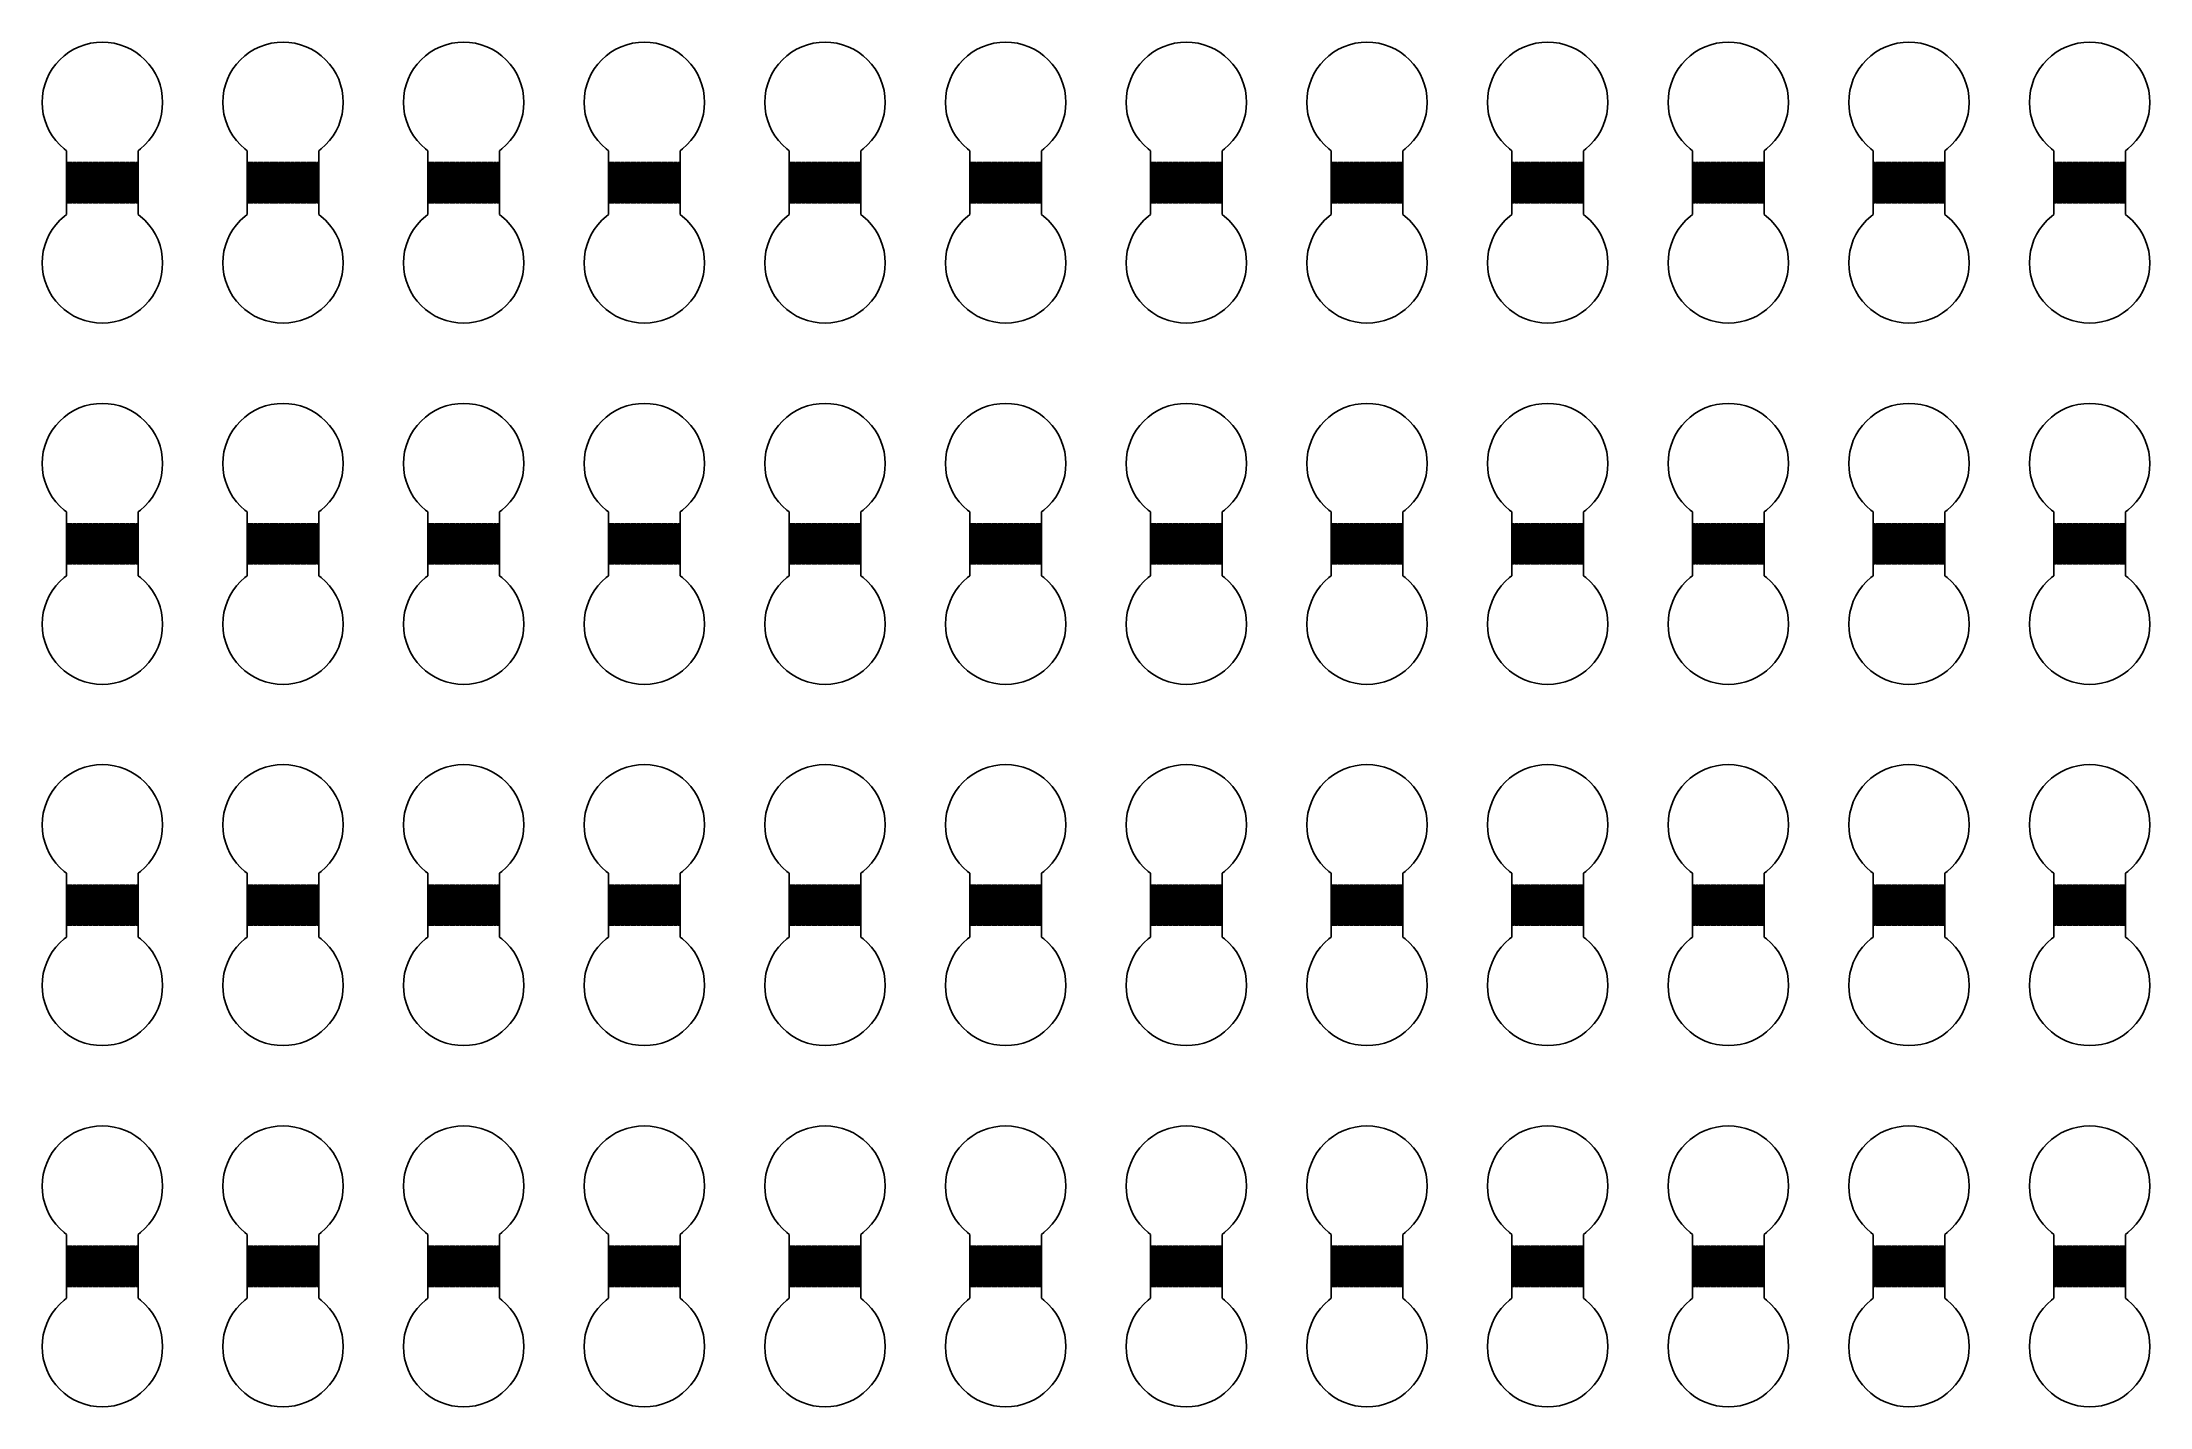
# Model space of a CAD drawing. Extents: x 0.8 to 53.2, y 1 to 35.
import ezdxf

# ---------------------------------------------------------------- set-up
doc = ezdxf.new("R2010")
doc.units = 0

msp = doc.modelspace()

# ---------------------------------------------------------------- linework, layer by layer
for p, q in [((1.29842, 34.6595), (1.18935, 34.5607)), ((1.41666, 34.7472), (1.29842, 34.6595)), ((1.54291, 34.8229), (1.41666, 34.7472)), ((1.67598, 34.8858), (1.54291, 34.8229)), ((1.81458, 34.9354), (1.67598, 34.8858)), ((1.95737, 34.9712), (1.81458, 34.9354)), ((2.10298, 34.9928), (1.95737, 34.9712)), ((2.25, 35), (2.10298, 34.9928)), ((2.39702, 34.9928), (2.25, 35)), ((2.54263, 34.9712), (2.39702, 34.9928)), ((2.68542, 34.9354), (2.54263, 34.9712)), ((2.82402, 34.8858), (2.68542, 34.9354)), ((2.95709, 34.8229), (2.82402, 34.8858)), ((3.08334, 34.7472), (2.95709, 34.8229)), ((3.20158, 34.6595), (3.08334, 34.7472)), ((3.31065, 34.5607), (3.20158, 34.6595)), ((5.79842, 34.6595), (5.68935, 34.5607)), ((5.91666, 34.7472), (5.79842, 34.6595)), ((6.04291, 34.8229), (5.91666, 34.7472)), ((6.17598, 34.8858), (6.04291, 34.8229)), ((6.31458, 34.9354), (6.17598, 34.8858)), ((6.45737, 34.9712), (6.31458, 34.9354)), ((6.60298, 34.9928), (6.45737, 34.9712)), ((6.75, 35), (6.60298, 34.9928)), ((6.89702, 34.9928), (6.75, 35)), ((7.04263, 34.9712), (6.89702, 34.9928)), ((7.18542, 34.9354), (7.04263, 34.9712)), ((7.32402, 34.8858), (7.18542, 34.9354)), ((7.45709, 34.8229), (7.32402, 34.8858)), ((7.58334, 34.7472), (7.45709, 34.8229)), ((7.70158, 34.6595), (7.58334, 34.7472)), ((7.81065, 34.5607), (7.70158, 34.6595)), ((10.2984, 34.6595), (10.1893, 34.5607)), ((10.4167, 34.7472), (10.2984, 34.6595)), ((10.5429, 34.8229), (10.4167, 34.7472)), ((10.676, 34.8858), (10.5429, 34.8229)), ((10.8146, 34.9354), (10.676, 34.8858)), ((10.9574, 34.9712), (10.8146, 34.9354)), ((11.103, 34.9928), (10.9574, 34.9712)), ((11.25, 35), (11.103, 34.9928)), ((11.397, 34.9928), (11.25, 35)), ((11.5426, 34.9712), (11.397, 34.9928)), ((11.6854, 34.9354), (11.5426, 34.9712)), ((11.824, 34.8858), (11.6854, 34.9354)), ((11.9571, 34.8229), (11.824, 34.8858)), ((12.0833, 34.7472), (11.9571, 34.8229)), ((12.2016, 34.6595), (12.0833, 34.7472)), ((12.3107, 34.5607), (12.2016, 34.6595)), ((14.7984, 34.6595), (14.6893, 34.5607)), ((14.9167, 34.7472), (14.7984, 34.6595)), ((15.0429, 34.8229), (14.9167, 34.7472)), ((15.176, 34.8858), (15.0429, 34.8229)), ((15.3146, 34.9354), (15.176, 34.8858)), ((15.4574, 34.9712), (15.3146, 34.9354)), ((15.603, 34.9928), (15.4574, 34.9712)), ((15.75, 35), (15.603, 34.9928)), ((15.897, 34.9928), (15.75, 35)), ((16.0426, 34.9712), (15.897, 34.9928)), ((16.1854, 34.9354), (16.0426, 34.9712)), ((16.324, 34.8858), (16.1854, 34.9354)), ((16.4571, 34.8229), (16.324, 34.8858)), ((16.5833, 34.7472), (16.4571, 34.8229)), ((16.7016, 34.6595), (16.5833, 34.7472)), ((16.8107, 34.5607), (16.7016, 34.6595)), ((19.2984, 34.6595), (19.1893, 34.5607)), ((19.4167, 34.7472), (19.2984, 34.6595)), ((19.5429, 34.8229), (19.4167, 34.7472)), ((19.676, 34.8858), (19.5429, 34.8229)), ((19.8146, 34.9354), (19.676, 34.8858)), ((19.9574, 34.9712), (19.8146, 34.9354)), ((20.103, 34.9928), (19.9574, 34.9712)), ((20.25, 35), (20.103, 34.9928)), ((20.397, 34.9928), (20.25, 35)), ((20.5426, 34.9712), (20.397, 34.9928)), ((20.6854, 34.9354), (20.5426, 34.9712)), ((20.824, 34.8858), (20.6854, 34.9354)), ((20.9571, 34.8229), (20.824, 34.8858)), ((21.0833, 34.7472), (20.9571, 34.8229)), ((21.2016, 34.6595), (21.0833, 34.7472)), ((21.3107, 34.5607), (21.2016, 34.6595)), ((23.7984, 34.6595), (23.6893, 34.5607)), ((23.9167, 34.7472), (23.7984, 34.6595)), ((24.0429, 34.8229), (23.9167, 34.7472)), ((24.176, 34.8858), (24.0429, 34.8229)), ((24.3146, 34.9354), (24.176, 34.8858)), ((24.4574, 34.9712), (24.3146, 34.9354)), ((24.603, 34.9928), (24.4574, 34.9712)), ((24.75, 35), (24.603, 34.9928)), ((24.897, 34.9928), (24.75, 35)), ((25.0426, 34.9712), (24.897, 34.9928)), ((25.1854, 34.9354), (25.0426, 34.9712)), ((25.324, 34.8858), (25.1854, 34.9354)), ((25.4571, 34.8229), (25.324, 34.8858)), ((25.5833, 34.7472), (25.4571, 34.8229)), ((25.7016, 34.6595), (25.5833, 34.7472)), ((25.8107, 34.5607), (25.7016, 34.6595)), ((28.2984, 34.6595), (28.1893, 34.5607)), ((28.4167, 34.7472), (28.2984, 34.6595)), ((28.5429, 34.8229), (28.4167, 34.7472)), ((28.676, 34.8858), (28.5429, 34.8229)), ((28.8146, 34.9354), (28.676, 34.8858)), ((28.9574, 34.9712), (28.8146, 34.9354)), ((29.103, 34.9928), (28.9574, 34.9712)), ((29.25, 35), (29.103, 34.9928)), ((29.397, 34.9928), (29.25, 35)), ((29.5426, 34.9712), (29.397, 34.9928)), ((29.6854, 34.9354), (29.5426, 34.9712)), ((29.824, 34.8858), (29.6854, 34.9354)), ((29.9571, 34.8229), (29.824, 34.8858)), ((30.0833, 34.7472), (29.9571, 34.8229)), ((30.2016, 34.6595), (30.0833, 34.7472)), ((30.3107, 34.5607), (30.2016, 34.6595)), ((32.7984, 34.6595), (32.6893, 34.5607)), ((32.9167, 34.7472), (32.7984, 34.6595)), ((33.0429, 34.8229), (32.9167, 34.7472)), ((33.176, 34.8858), (33.0429, 34.8229)), ((33.3146, 34.9354), (33.176, 34.8858)), ((33.4574, 34.9712), (33.3146, 34.9354)), ((33.603, 34.9928), (33.4574, 34.9712)), ((33.75, 35), (33.603, 34.9928)), ((33.897, 34.9928), (33.75, 35)), ((34.0426, 34.9712), (33.897, 34.9928)), ((34.1854, 34.9354), (34.0426, 34.9712)), ((34.324, 34.8858), (34.1854, 34.9354)), ((34.4571, 34.8229), (34.324, 34.8858)), ((34.5833, 34.7472), (34.4571, 34.8229)), ((34.7016, 34.6595), (34.5833, 34.7472)), ((34.8107, 34.5607), (34.7016, 34.6595)), ((37.2984, 34.6595), (37.1893, 34.5607)), ((37.4167, 34.7472), (37.2984, 34.6595)), ((37.5429, 34.8229), (37.4167, 34.7472)), ((37.676, 34.8858), (37.5429, 34.8229)), ((37.8146, 34.9354), (37.676, 34.8858)), ((37.9574, 34.9712), (37.8146, 34.9354)), ((38.103, 34.9928), (37.9574, 34.9712)), ((38.25, 35), (38.103, 34.9928)), ((38.397, 34.9928), (38.25, 35)), ((38.5426, 34.9712), (38.397, 34.9928)), ((38.6854, 34.9354), (38.5426, 34.9712)), ((38.824, 34.8858), (38.6854, 34.9354)), ((38.9571, 34.8229), (38.824, 34.8858)), ((39.0833, 34.7472), (38.9571, 34.8229)), ((39.2016, 34.6595), (39.0833, 34.7472)), ((39.3107, 34.5607), (39.2016, 34.6595)), ((41.7984, 34.6595), (41.6893, 34.5607)), ((41.9167, 34.7472), (41.7984, 34.6595)), ((42.0429, 34.8229), (41.9167, 34.7472)), ((42.176, 34.8858), (42.0429, 34.8229)), ((42.3146, 34.9354), (42.176, 34.8858)), ((42.4574, 34.9712), (42.3146, 34.9354)), ((42.603, 34.9928), (42.4574, 34.9712)), ((42.75, 35), (42.603, 34.9928)), ((42.897, 34.9928), (42.75, 35)), ((43.0426, 34.9712), (42.897, 34.9928)), ((43.1854, 34.9354), (43.0426, 34.9712)), ((43.324, 34.8858), (43.1854, 34.9354)), ((43.4571, 34.8229), (43.324, 34.8858)), ((43.5833, 34.7472), (43.4571, 34.8229)), ((43.7016, 34.6595), (43.5833, 34.7472)), ((43.8107, 34.5607), (43.7016, 34.6595)), ((46.2984, 34.6595), (46.1893, 34.5607)), ((46.4167, 34.7472), (46.2984, 34.6595)), ((46.5429, 34.8229), (46.4167, 34.7472)), ((46.676, 34.8858), (46.5429, 34.8229)), ((46.8146, 34.9354), (46.676, 34.8858)), ((46.9574, 34.9712), (46.8146, 34.9354)), ((47.103, 34.9928), (46.9574, 34.9712)), ((47.25, 35), (47.103, 34.9928)), ((47.397, 34.9928), (47.25, 35)), ((47.5426, 34.9712), (47.397, 34.9928)), ((47.6854, 34.9354), (47.5426, 34.9712)), ((47.824, 34.8858), (47.6854, 34.9354)), ((47.9571, 34.8229), (47.824, 34.8858)), ((48.0833, 34.7472), (47.9571, 34.8229)), ((48.2016, 34.6595), (48.0833, 34.7472)), ((48.3107, 34.5607), (48.2016, 34.6595)), ((50.7984, 34.6595), (50.6893, 34.5607)), ((50.9167, 34.7472), (50.7984, 34.6595)), ((51.0429, 34.8229), (50.9167, 34.7472)), ((51.176, 34.8858), (51.0429, 34.8229)), ((51.3146, 34.9354), (51.176, 34.8858)), ((51.4574, 34.9712), (51.3146, 34.9354)), ((51.603, 34.9928), (51.4574, 34.9712)), ((51.75, 35), (51.603, 34.9928)), ((51.897, 34.9928), (51.75, 35)), ((52.0426, 34.9712), (51.897, 34.9928)), ((52.1854, 34.9354), (52.0426, 34.9712)), ((52.324, 34.8858), (52.1854, 34.9354)), ((52.4571, 34.8229), (52.324, 34.8858)), ((52.5833, 34.7472), (52.4571, 34.8229)), ((52.7016, 34.6595), (52.5833, 34.7472)), ((52.8107, 34.5607), (52.7016, 34.6595)), ((0.92712, 34.2071), (0.86418, 34.074)), ((1.00281, 34.3333), (0.92712, 34.2071)), ((1.09048, 34.4516), (1.00281, 34.3333)), ((1.18935, 34.5607), (1.09048, 34.4516)), ((3.40952, 34.4516), (3.31065, 34.5607)), ((3.49719, 34.3333), (3.40952, 34.4516)), ((3.57288, 34.2071), (3.49719, 34.3333)), ((3.63582, 34.074), (3.57288, 34.2071)), ((5.42712, 34.2071), (5.36418, 34.074)), ((5.50281, 34.3333), (5.42712, 34.2071)), ((5.59048, 34.4516), (5.50281, 34.3333)), ((5.68935, 34.5607), (5.59048, 34.4516)), ((7.90952, 34.4516), (7.81065, 34.5607)), ((7.99719, 34.3333), (7.90952, 34.4516)), ((8.07288, 34.2071), (7.99719, 34.3333)), ((8.13582, 34.074), (8.07288, 34.2071)), ((9.92712, 34.2071), (9.86418, 34.074)), ((10.0028, 34.3333), (9.92712, 34.2071)), ((10.0905, 34.4516), (10.0028, 34.3333)), ((10.1893, 34.5607), (10.0905, 34.4516)), ((12.4095, 34.4516), (12.3107, 34.5607)), ((12.4972, 34.3333), (12.4095, 34.4516)), ((12.5729, 34.2071), (12.4972, 34.3333)), ((12.6358, 34.074), (12.5729, 34.2071)), ((14.4271, 34.2071), (14.3642, 34.074)), ((14.5028, 34.3333), (14.4271, 34.2071)), ((14.5905, 34.4516), (14.5028, 34.3333)), ((14.6893, 34.5607), (14.5905, 34.4516)), ((16.9095, 34.4516), (16.8107, 34.5607)), ((16.9972, 34.3333), (16.9095, 34.4516)), ((17.0729, 34.2071), (16.9972, 34.3333)), ((17.1358, 34.074), (17.0729, 34.2071)), ((18.9271, 34.2071), (18.8642, 34.074)), ((19.0028, 34.3333), (18.9271, 34.2071)), ((19.0905, 34.4516), (19.0028, 34.3333)), ((19.1893, 34.5607), (19.0905, 34.4516)), ((21.4095, 34.4516), (21.3107, 34.5607)), ((21.4972, 34.3333), (21.4095, 34.4516)), ((21.5729, 34.2071), (21.4972, 34.3333)), ((21.6358, 34.074), (21.5729, 34.2071)), ((23.4271, 34.2071), (23.3642, 34.074)), ((23.5028, 34.3333), (23.4271, 34.2071)), ((23.5905, 34.4516), (23.5028, 34.3333)), ((23.6893, 34.5607), (23.5905, 34.4516)), ((25.9095, 34.4516), (25.8107, 34.5607)), ((25.9972, 34.3333), (25.9095, 34.4516)), ((26.0729, 34.2071), (25.9972, 34.3333)), ((26.1358, 34.074), (26.0729, 34.2071)), ((27.9271, 34.2071), (27.8642, 34.074)), ((28.0028, 34.3333), (27.9271, 34.2071)), ((28.0905, 34.4516), (28.0028, 34.3333)), ((28.1893, 34.5607), (28.0905, 34.4516)), ((30.4095, 34.4516), (30.3107, 34.5607)), ((30.4972, 34.3333), (30.4095, 34.4516)), ((30.5729, 34.2071), (30.4972, 34.3333)), ((30.6358, 34.074), (30.5729, 34.2071)), ((32.4271, 34.2071), (32.3642, 34.074)), ((32.5028, 34.3333), (32.4271, 34.2071)), ((32.5905, 34.4516), (32.5028, 34.3333)), ((32.6893, 34.5607), (32.5905, 34.4516)), ((34.9095, 34.4516), (34.8107, 34.5607)), ((34.9972, 34.3333), (34.9095, 34.4516)), ((35.0729, 34.2071), (34.9972, 34.3333)), ((35.1358, 34.074), (35.0729, 34.2071)), ((36.9271, 34.2071), (36.8642, 34.074)), ((37.0028, 34.3333), (36.9271, 34.2071)), ((37.0905, 34.4516), (37.0028, 34.3333)), ((37.1893, 34.5607), (37.0905, 34.4516)), ((39.4095, 34.4516), (39.3107, 34.5607)), ((39.4972, 34.3333), (39.4095, 34.4516)), ((39.5729, 34.2071), (39.4972, 34.3333)), ((39.6358, 34.074), (39.5729, 34.2071)), ((41.4271, 34.2071), (41.3642, 34.074)), ((41.5028, 34.3333), (41.4271, 34.2071)), ((41.5905, 34.4516), (41.5028, 34.3333)), ((41.6893, 34.5607), (41.5905, 34.4516)), ((43.9095, 34.4516), (43.8107, 34.5607)), ((43.9972, 34.3333), (43.9095, 34.4516)), ((44.0729, 34.2071), (43.9972, 34.3333)), ((44.1358, 34.074), (44.0729, 34.2071)), ((45.9271, 34.2071), (45.8642, 34.074)), ((46.0028, 34.3333), (45.9271, 34.2071)), ((46.0905, 34.4516), (46.0028, 34.3333)), ((46.1893, 34.5607), (46.0905, 34.4516)), ((48.4095, 34.4516), (48.3107, 34.5607)), ((48.4972, 34.3333), (48.4095, 34.4516)), ((48.5729, 34.2071), (48.4972, 34.3333)), ((48.6358, 34.074), (48.5729, 34.2071)), ((50.4271, 34.2071), (50.3642, 34.074)), ((50.5028, 34.3333), (50.4271, 34.2071)), ((50.5905, 34.4516), (50.5028, 34.3333)), ((50.6893, 34.5607), (50.5905, 34.4516)), ((52.9095, 34.4516), (52.8107, 34.5607)), ((52.9972, 34.3333), (52.9095, 34.4516)), ((53.0729, 34.2071), (52.9972, 34.3333)), ((53.1358, 34.074), (53.0729, 34.2071)), ((0.75723, 33.647), (0.75, 33.5)), ((0.77882, 33.7926), (0.75723, 33.647)), ((0.81459, 33.9354), (0.77882, 33.7926)), ((0.86418, 34.074), (0.81459, 33.9354)), ((3.68541, 33.9354), (3.63582, 34.074)), ((3.72118, 33.7926), (3.68541, 33.9354)), ((3.74277, 33.647), (3.72118, 33.7926)), ((3.75, 33.5), (3.74277, 33.647)), ((5.25723, 33.647), (5.25, 33.5)), ((5.27882, 33.7926), (5.25723, 33.647)), ((5.31459, 33.9354), (5.27882, 33.7926)), ((5.36418, 34.074), (5.31459, 33.9354)), ((8.18541, 33.9354), (8.13582, 34.074)), ((8.22118, 33.7926), (8.18541, 33.9354)), ((8.24277, 33.647), (8.22118, 33.7926)), ((8.25, 33.5), (8.24277, 33.647)), ((9.75723, 33.647), (9.75, 33.5)), ((9.77882, 33.7926), (9.75723, 33.647)), ((9.81459, 33.9354), (9.77882, 33.7926)), ((9.86418, 34.074), (9.81459, 33.9354)), ((12.6854, 33.9354), (12.6358, 34.074)), ((12.7212, 33.7926), (12.6854, 33.9354)), ((12.7428, 33.647), (12.7212, 33.7926)), ((12.75, 33.5), (12.7428, 33.647)), ((14.2572, 33.647), (14.25, 33.5)), ((14.2788, 33.7926), (14.2572, 33.647)), ((14.3146, 33.9354), (14.2788, 33.7926)), ((14.3642, 34.074), (14.3146, 33.9354)), ((17.1854, 33.9354), (17.1358, 34.074)), ((17.2212, 33.7926), (17.1854, 33.9354)), ((17.2428, 33.647), (17.2212, 33.7926)), ((17.25, 33.5), (17.2428, 33.647)), ((18.7572, 33.647), (18.75, 33.5)), ((18.7788, 33.7926), (18.7572, 33.647)), ((18.8146, 33.9354), (18.7788, 33.7926)), ((18.8642, 34.074), (18.8146, 33.9354)), ((21.6854, 33.9354), (21.6358, 34.074)), ((21.7212, 33.7926), (21.6854, 33.9354)), ((21.7428, 33.647), (21.7212, 33.7926)), ((21.75, 33.5), (21.7428, 33.647)), ((23.2572, 33.647), (23.25, 33.5)), ((23.2788, 33.7926), (23.2572, 33.647)), ((23.3146, 33.9354), (23.2788, 33.7926)), ((23.3642, 34.074), (23.3146, 33.9354)), ((26.1854, 33.9354), (26.1358, 34.074)), ((26.2212, 33.7926), (26.1854, 33.9354)), ((26.2428, 33.647), (26.2212, 33.7926)), ((26.25, 33.5), (26.2428, 33.647)), ((27.7572, 33.647), (27.75, 33.5)), ((27.7788, 33.7926), (27.7572, 33.647)), ((27.8146, 33.9354), (27.7788, 33.7926)), ((27.8642, 34.074), (27.8146, 33.9354)), ((30.6854, 33.9354), (30.6358, 34.074)), ((30.7212, 33.7926), (30.6854, 33.9354)), ((30.7428, 33.647), (30.7212, 33.7926)), ((30.75, 33.5), (30.7428, 33.647)), ((32.2572, 33.647), (32.25, 33.5)), ((32.2788, 33.7926), (32.2572, 33.647)), ((32.3146, 33.9354), (32.2788, 33.7926)), ((32.3642, 34.074), (32.3146, 33.9354)), ((35.1854, 33.9354), (35.1358, 34.074)), ((35.2212, 33.7926), (35.1854, 33.9354)), ((35.2428, 33.647), (35.2212, 33.7926)), ((35.25, 33.5), (35.2428, 33.647)), ((36.7572, 33.647), (36.75, 33.5)), ((36.7788, 33.7926), (36.7572, 33.647)), ((36.8146, 33.9354), (36.7788, 33.7926)), ((36.8642, 34.074), (36.8146, 33.9354)), ((39.6854, 33.9354), (39.6358, 34.074)), ((39.7212, 33.7926), (39.6854, 33.9354)), ((39.7428, 33.647), (39.7212, 33.7926)), ((39.75, 33.5), (39.7428, 33.647)), ((41.2572, 33.647), (41.25, 33.5)), ((41.2788, 33.7926), (41.2572, 33.647)), ((41.3146, 33.9354), (41.2788, 33.7926)), ((41.3642, 34.074), (41.3146, 33.9354)), ((44.1854, 33.9354), (44.1358, 34.074)), ((44.2212, 33.7926), (44.1854, 33.9354)), ((44.2428, 33.647), (44.2212, 33.7926)), ((44.25, 33.5), (44.2428, 33.647)), ((45.7572, 33.647), (45.75, 33.5)), ((45.7788, 33.7926), (45.7572, 33.647)), ((45.8146, 33.9354), (45.7788, 33.7926)), ((45.8642, 34.074), (45.8146, 33.9354)), ((48.6854, 33.9354), (48.6358, 34.074)), ((48.7212, 33.7926), (48.6854, 33.9354)), ((48.7428, 33.647), (48.7212, 33.7926)), ((48.75, 33.5), (48.7428, 33.647)), ((50.2572, 33.647), (50.25, 33.5)), ((50.2788, 33.7926), (50.2572, 33.647)), ((50.3146, 33.9354), (50.2788, 33.7926)), ((50.3642, 34.074), (50.3146, 33.9354)), ((53.1854, 33.9354), (53.1358, 34.074)), ((53.2212, 33.7926), (53.1854, 33.9354)), ((53.2428, 33.647), (53.2212, 33.7926)), ((53.25, 33.5), (53.2428, 33.647)), ((0.75, 33.5), (0.75723, 33.353)), ((0.75723, 33.353), (0.77882, 33.2074)), ((0.77882, 33.2074), (0.81459, 33.0646)), ((3.68541, 33.0646), (3.72118, 33.2074)), ((3.72118, 33.2074), (3.74277, 33.353)), ((3.74277, 33.353), (3.75, 33.5)), ((5.25, 33.5), (5.25723, 33.353)), ((5.25723, 33.353), (5.27882, 33.2074)), ((5.27882, 33.2074), (5.31459, 33.0646)), ((8.18541, 33.0646), (8.22118, 33.2074)), ((8.22118, 33.2074), (8.24277, 33.353)), ((8.24277, 33.353), (8.25, 33.5)), ((9.75, 33.5), (9.75723, 33.353)), ((9.75723, 33.353), (9.77882, 33.2074)), ((9.77882, 33.2074), (9.81459, 33.0646)), ((12.6854, 33.0646), (12.7212, 33.2074)), ((12.7212, 33.2074), (12.7428, 33.353)), ((12.7428, 33.353), (12.75, 33.5)), ((14.25, 33.5), (14.2572, 33.353)), ((14.2572, 33.353), (14.2788, 33.2074)), ((14.2788, 33.2074), (14.3146, 33.0646)), ((17.1854, 33.0646), (17.2212, 33.2074)), ((17.2212, 33.2074), (17.2428, 33.353)), ((17.2428, 33.353), (17.25, 33.5)), ((18.75, 33.5), (18.7572, 33.353)), ((18.7572, 33.353), (18.7788, 33.2074)), ((18.7788, 33.2074), (18.8146, 33.0646)), ((21.6854, 33.0646), (21.7212, 33.2074)), ((21.7212, 33.2074), (21.7428, 33.353)), ((21.7428, 33.353), (21.75, 33.5)), ((23.25, 33.5), (23.2572, 33.353)), ((23.2572, 33.353), (23.2788, 33.2074)), ((23.2788, 33.2074), (23.3146, 33.0646)), ((26.1854, 33.0646), (26.2212, 33.2074)), ((26.2212, 33.2074), (26.2428, 33.353)), ((26.2428, 33.353), (26.25, 33.5)), ((27.75, 33.5), (27.7572, 33.353)), ((27.7572, 33.353), (27.7788, 33.2074)), ((27.7788, 33.2074), (27.8146, 33.0646)), ((30.6854, 33.0646), (30.7212, 33.2074)), ((30.7212, 33.2074), (30.7428, 33.353)), ((30.7428, 33.353), (30.75, 33.5)), ((32.25, 33.5), (32.2572, 33.353)), ((32.2572, 33.353), (32.2788, 33.2074)), ((32.2788, 33.2074), (32.3146, 33.0646)), ((35.1854, 33.0646), (35.2212, 33.2074)), ((35.2212, 33.2074), (35.2428, 33.353)), ((35.2428, 33.353), (35.25, 33.5)), ((36.75, 33.5), (36.7572, 33.353)), ((36.7572, 33.353), (36.7788, 33.2074)), ((36.7788, 33.2074), (36.8146, 33.0646)), ((39.6854, 33.0646), (39.7212, 33.2074)), ((39.7212, 33.2074), (39.7428, 33.353)), ((39.7428, 33.353), (39.75, 33.5)), ((41.25, 33.5), (41.2572, 33.353)), ((41.2572, 33.353), (41.2788, 33.2074)), ((41.2788, 33.2074), (41.3146, 33.0646)), ((44.1854, 33.0646), (44.2212, 33.2074)), ((44.2212, 33.2074), (44.2428, 33.353)), ((44.2428, 33.353), (44.25, 33.5)), ((45.75, 33.5), (45.7572, 33.353)), ((45.7572, 33.353), (45.7788, 33.2074)), ((45.7788, 33.2074), (45.8146, 33.0646)), ((48.6854, 33.0646), (48.7212, 33.2074)), ((48.7212, 33.2074), (48.7428, 33.353)), ((48.7428, 33.353), (48.75, 33.5)), ((50.25, 33.5), (50.2572, 33.353)), ((50.2572, 33.353), (50.2788, 33.2074)), ((50.2788, 33.2074), (50.3146, 33.0646)), ((53.1854, 33.0646), (53.2212, 33.2074)), ((53.2212, 33.2074), (53.2428, 33.353)), ((53.2428, 33.353), (53.25, 33.5)), ((0.81459, 33.0646), (0.86418, 32.926)), ((0.86418, 32.926), (0.92712, 32.7929)), ((0.92712, 32.7929), (1.00281, 32.6666)), ((1.00281, 32.6666), (1.09048, 32.5484)), ((3.40952, 32.5484), (3.49719, 32.6666)), ((3.49719, 32.6666), (3.57288, 32.7929)), ((3.57288, 32.7929), (3.63582, 32.926)), ((3.63582, 32.926), (3.68541, 33.0646)), ((5.31459, 33.0646), (5.36418, 32.926)), ((5.36418, 32.926), (5.42712, 32.7929)), ((5.42712, 32.7929), (5.50281, 32.6666)), ((5.50281, 32.6666), (5.59048, 32.5484)), ((7.90952, 32.5484), (7.99719, 32.6666)), ((7.99719, 32.6666), (8.07288, 32.7929)), ((8.07288, 32.7929), (8.13582, 32.926)), ((8.13582, 32.926), (8.18541, 33.0646)), ((9.81459, 33.0646), (9.86418, 32.926)), ((9.86418, 32.926), (9.92712, 32.7929)), ((9.92712, 32.7929), (10.0028, 32.6666)), ((10.0028, 32.6666), (10.0905, 32.5484)), ((12.4095, 32.5484), (12.4972, 32.6666)), ((12.4972, 32.6666), (12.5729, 32.7929)), ((12.5729, 32.7929), (12.6358, 32.926)), ((12.6358, 32.926), (12.6854, 33.0646)), ((14.3146, 33.0646), (14.3642, 32.926)), ((14.3642, 32.926), (14.4271, 32.7929)), ((14.4271, 32.7929), (14.5028, 32.6666)), ((14.5028, 32.6666), (14.5905, 32.5484)), ((16.9095, 32.5484), (16.9972, 32.6666)), ((16.9972, 32.6666), (17.0729, 32.7929)), ((17.0729, 32.7929), (17.1358, 32.926)), ((17.1358, 32.926), (17.1854, 33.0646)), ((18.8146, 33.0646), (18.8642, 32.926)), ((18.8642, 32.926), (18.9271, 32.7929)), ((18.9271, 32.7929), (19.0028, 32.6666)), ((19.0028, 32.6666), (19.0905, 32.5484)), ((21.4095, 32.5484), (21.4972, 32.6666)), ((21.4972, 32.6666), (21.5729, 32.7929)), ((21.5729, 32.7929), (21.6358, 32.926)), ((21.6358, 32.926), (21.6854, 33.0646)), ((23.3146, 33.0646), (23.3642, 32.926)), ((23.3642, 32.926), (23.4271, 32.7929)), ((23.4271, 32.7929), (23.5028, 32.6666)), ((23.5028, 32.6666), (23.5905, 32.5484)), ((25.9095, 32.5484), (25.9972, 32.6666)), ((25.9972, 32.6666), (26.0729, 32.7929)), ((26.0729, 32.7929), (26.1358, 32.926)), ((26.1358, 32.926), (26.1854, 33.0646)), ((27.8146, 33.0646), (27.8642, 32.926)), ((27.8642, 32.926), (27.9271, 32.7929)), ((27.9271, 32.7929), (28.0028, 32.6666)), ((28.0028, 32.6666), (28.0905, 32.5484)), ((30.4095, 32.5484), (30.4972, 32.6666)), ((30.4972, 32.6666), (30.5729, 32.7929)), ((30.5729, 32.7929), (30.6358, 32.926)), ((30.6358, 32.926), (30.6854, 33.0646)), ((32.3146, 33.0646), (32.3642, 32.926)), ((32.3642, 32.926), (32.4271, 32.7929)), ((32.4271, 32.7929), (32.5028, 32.6666)), ((32.5028, 32.6666), (32.5905, 32.5484)), ((34.9095, 32.5484), (34.9972, 32.6666)), ((34.9972, 32.6666), (35.0729, 32.7929)), ((35.0729, 32.7929), (35.1358, 32.926)), ((35.1358, 32.926), (35.1854, 33.0646)), ((36.8146, 33.0646), (36.8642, 32.926)), ((36.8642, 32.926), (36.9271, 32.7929)), ((36.9271, 32.7929), (37.0028, 32.6666)), ((37.0028, 32.6666), (37.0905, 32.5484)), ((39.4095, 32.5484), (39.4972, 32.6666)), ((39.4972, 32.6666), (39.5729, 32.7929)), ((39.5729, 32.7929), (39.6358, 32.926)), ((39.6358, 32.926), (39.6854, 33.0646)), ((41.3146, 33.0646), (41.3642, 32.926)), ((41.3642, 32.926), (41.4271, 32.7929)), ((41.4271, 32.7929), (41.5028, 32.6666)), ((41.5028, 32.6666), (41.5905, 32.5484)), ((43.9095, 32.5484), (43.9972, 32.6666)), ((43.9972, 32.6666), (44.0729, 32.7929)), ((44.0729, 32.7929), (44.1358, 32.926)), ((44.1358, 32.926), (44.1854, 33.0646)), ((45.8146, 33.0646), (45.8642, 32.926)), ((45.8642, 32.926), (45.9271, 32.7929)), ((45.9271, 32.7929), (46.0028, 32.6666)), ((46.0028, 32.6666), (46.0905, 32.5484)), ((48.4095, 32.5484), (48.4972, 32.6666)), ((48.4972, 32.6666), (48.5729, 32.7929)), ((48.5729, 32.7929), (48.6358, 32.926)), ((48.6358, 32.926), (48.6854, 33.0646)), ((50.3146, 33.0646), (50.3642, 32.926)), ((50.3642, 32.926), (50.4271, 32.7929)), ((50.4271, 32.7929), (50.5028, 32.6666)), ((50.5028, 32.6666), (50.5905, 32.5484)), ((52.9095, 32.5484), (52.9972, 32.6666)), ((52.9972, 32.6666), (53.0729, 32.7929)), ((53.0729, 32.7929), (53.1358, 32.926)), ((53.1358, 32.926), (53.1854, 33.0646)), ((1.09048, 32.5484), (1.18935, 32.4393)), ((1.18935, 32.4393), (1.29842, 32.3405)), ((1.29842, 32.3405), (1.36, 32.2948)), ((1.36, 32.2948), (1.36, 30.7052)), ((3.14, 32.2948), (3.20158, 32.3405)), ((3.14, 30.7052), (3.14, 32.2948)), ((3.20158, 32.3405), (3.31065, 32.4393)), ((3.31065, 32.4393), (3.40952, 32.5484)), ((5.59048, 32.5484), (5.68935, 32.4393)), ((5.68935, 32.4393), (5.79842, 32.3405)), ((5.79842, 32.3405), (5.86, 32.2948)), ((5.86, 32.2948), (5.86, 30.7052)), ((7.64, 32.2948), (7.70158, 32.3405)), ((7.64, 30.7052), (7.64, 32.2948)), ((7.70158, 32.3405), (7.81065, 32.4393)), ((7.81065, 32.4393), (7.90952, 32.5484)), ((10.0905, 32.5484), (10.1893, 32.4393)), ((10.1893, 32.4393), (10.2984, 32.3405)), ((10.2984, 32.3405), (10.36, 32.2948)), ((10.36, 32.2948), (10.36, 30.7052)), ((12.14, 32.2948), (12.2016, 32.3405)), ((12.14, 30.7052), (12.14, 32.2948)), ((12.2016, 32.3405), (12.3107, 32.4393)), ((12.3107, 32.4393), (12.4095, 32.5484)), ((14.5905, 32.5484), (14.6893, 32.4393)), ((14.6893, 32.4393), (14.7984, 32.3405)), ((14.7984, 32.3405), (14.86, 32.2948)), ((14.86, 32.2948), (14.86, 30.7052)), ((16.64, 32.2948), (16.7016, 32.3405)), ((16.64, 30.7052), (16.64, 32.2948)), ((16.7016, 32.3405), (16.8107, 32.4393)), ((16.8107, 32.4393), (16.9095, 32.5484)), ((19.0905, 32.5484), (19.1893, 32.4393)), ((19.1893, 32.4393), (19.2984, 32.3405)), ((19.2984, 32.3405), (19.36, 32.2948)), ((19.36, 32.2948), (19.36, 30.7052)), ((21.14, 32.2948), (21.2016, 32.3405)), ((21.14, 30.7052), (21.14, 32.2948)), ((21.2016, 32.3405), (21.3107, 32.4393)), ((21.3107, 32.4393), (21.4095, 32.5484)), ((23.5905, 32.5484), (23.6893, 32.4393)), ((23.6893, 32.4393), (23.7984, 32.3405)), ((23.7984, 32.3405), (23.86, 32.2948)), ((23.86, 32.2948), (23.86, 30.7052)), ((25.64, 32.2948), (25.7016, 32.3405)), ((25.64, 30.7052), (25.64, 32.2948)), ((25.7016, 32.3405), (25.8107, 32.4393)), ((25.8107, 32.4393), (25.9095, 32.5484)), ((28.0905, 32.5484), (28.1893, 32.4393)), ((28.1893, 32.4393), (28.2984, 32.3405)), ((28.2984, 32.3405), (28.36, 32.2948)), ((28.36, 32.2948), (28.36, 30.7052)), ((30.14, 32.2948), (30.2016, 32.3405)), ((30.14, 30.7052), (30.14, 32.2948)), ((30.2016, 32.3405), (30.3107, 32.4393)), ((30.3107, 32.4393), (30.4095, 32.5484)), ((32.5905, 32.5484), (32.6893, 32.4393)), ((32.6893, 32.4393), (32.7984, 32.3405)), ((32.7984, 32.3405), (32.86, 32.2948)), ((32.86, 32.2948), (32.86, 30.7052)), ((34.64, 32.2948), (34.7016, 32.3405)), ((34.64, 30.7052), (34.64, 32.2948)), ((34.7016, 32.3405), (34.8107, 32.4393)), ((34.8107, 32.4393), (34.9095, 32.5484)), ((37.0905, 32.5484), (37.1893, 32.4393)), ((37.1893, 32.4393), (37.2984, 32.3405)), ((37.2984, 32.3405), (37.36, 32.2948)), ((37.36, 32.2948), (37.36, 30.7052)), ((39.14, 32.2948), (39.2016, 32.3405)), ((39.14, 30.7052), (39.14, 32.2948)), ((39.2016, 32.3405), (39.3107, 32.4393)), ((39.3107, 32.4393), (39.4095, 32.5484)), ((41.5905, 32.5484), (41.6893, 32.4393)), ((41.6893, 32.4393), (41.7984, 32.3405)), ((41.7984, 32.3405), (41.86, 32.2948)), ((41.86, 32.2948), (41.86, 30.7052)), ((43.64, 32.2948), (43.7016, 32.3405)), ((43.64, 30.7052), (43.64, 32.2948)), ((43.7016, 32.3405), (43.8107, 32.4393)), ((43.8107, 32.4393), (43.9095, 32.5484)), ((46.0905, 32.5484), (46.1893, 32.4393)), ((46.1893, 32.4393), (46.2984, 32.3405)), ((46.2984, 32.3405), (46.36, 32.2948)), ((46.36, 32.2948), (46.36, 30.7052)), ((48.14, 32.2948), (48.2016, 32.3405)), ((48.14, 30.7052), (48.14, 32.2948)), ((48.2016, 32.3405), (48.3107, 32.4393)), ((48.3107, 32.4393), (48.4095, 32.5484)), ((50.5905, 32.5484), (50.6893, 32.4393)), ((50.6893, 32.4393), (50.7984, 32.3405)), ((50.7984, 32.3405), (50.86, 32.2948)), ((50.86, 32.2948), (50.86, 30.7052)), ((52.64, 32.2948), (52.7016, 32.3405)), ((52.64, 30.7052), (52.64, 32.2948)), ((52.7016, 32.3405), (52.8107, 32.4393)), ((52.8107, 32.4393), (52.9095, 32.5484)), ((1.37001, 31), (1.37001, 32)), ((1.37001, 32), (1.39001, 32)), ((1.39001, 32), (1.39001, 31)), ((1.40001, 31), (1.40001, 32)), ((1.40001, 32), (1.42001, 32)), ((1.42001, 32), (1.42001, 31)), ((1.43001, 31), (1.43001, 32)), ((1.43001, 32), (1.45001, 32)), ((1.45001, 32), (1.45001, 31)), ((1.46001, 31), (1.46001, 32)), ((1.46001, 32), (1.48001, 32)), ((1.48001, 32), (1.48001, 31)), ((1.49001, 31), (1.49001, 32)), ((1.49001, 32), (1.51001, 32)), ((1.51001, 32), (1.51001, 31)), ((1.52, 31), (1.52, 32)), ((1.52, 32), (1.54001, 32)), ((1.54001, 32), (1.54001, 31)), ((1.55, 31), (1.55, 32)), ((1.55, 32), (1.57001, 32)), ((1.57001, 32), (1.57001, 31)), ((1.58, 31), (1.58, 32)), ((1.58, 32), (1.60001, 32)), ((1.60001, 32), (1.60001, 31)), ((1.61, 31), (1.61, 32)), ((1.61, 32), (1.63, 32)), ((1.63, 32), (1.63, 31)), ((1.64001, 31), (1.64001, 32)), ((1.64001, 32), (1.66, 32)), ((1.66, 32), (1.66, 31)), ((1.67001, 31), (1.67001, 32)), ((1.67001, 32), (1.69, 32)), ((1.69, 32), (1.69, 31)), ((1.70001, 31), (1.70001, 32)), ((1.70001, 32), (1.72, 32)), ((1.72, 32), (1.72, 31)), ((1.73001, 31), (1.73001, 32)), ((1.73001, 32), (1.75, 32)), ((1.75, 32), (1.75, 31)), ((1.76001, 31), (1.76001, 32)), ((1.76001, 32), (1.78001, 32)), ((1.78001, 32), (1.78001, 31)), ((1.79001, 31), (1.79001, 32)), ((1.79001, 32), (1.81001, 32)), ((1.81001, 32), (1.81001, 31)), ((1.82001, 31), (1.82001, 32)), ((1.82001, 32), (1.84001, 32)), ((1.84001, 32), (1.84001, 31)), ((1.85001, 31), (1.85001, 32)), ((1.85001, 32), (1.87001, 32)), ((1.87001, 32), (1.87001, 31)), ((1.88, 31), (1.88, 32)), ((1.88, 32), (1.90001, 32)), ((1.90001, 32), (1.90001, 31)), ((1.91, 31), (1.91, 32)), ((1.91, 32), (1.93001, 32)), ((1.93001, 32), (1.93001, 31)), ((1.94, 31), (1.94, 32)), ((1.94, 32), (1.96001, 32)), ((1.96001, 32), (1.96001, 31)), ((1.97, 31), (1.97, 32)), ((1.97, 32), (1.99001, 32)), ((1.99001, 32), (1.99001, 31)), ((2, 31), (2, 32)), ((2, 32), (2.02, 32)), ((2.02, 32), (2.02, 31)), ((2.03001, 31), (2.03001, 32)), ((2.03001, 32), (2.05, 32)), ((2.05, 32), (2.05, 31)), ((2.06001, 31), (2.06001, 32)), ((2.06001, 32), (2.08, 32)), ((2.08, 32), (2.08, 31)), ((2.09001, 31), (2.09001, 32)), ((2.09001, 32), (2.11, 32)), ((2.11, 32), (2.11, 31)), ((2.12001, 31), (2.12001, 32)), ((2.12001, 32), (2.14001, 32)), ((2.14001, 32), (2.14001, 31)), ((2.15001, 31), (2.15001, 32)), ((2.15001, 32), (2.17001, 32)), ((2.17001, 32), (2.17001, 31)), ((2.18001, 31), (2.18001, 32)), ((2.18001, 32), (2.20001, 32)), ((2.20001, 32), (2.20001, 31)), ((2.21001, 31), (2.21001, 32)), ((2.21001, 32), (2.23001, 32)), ((2.23001, 32), (2.23001, 31)), ((2.24001, 31), (2.24001, 32)), ((2.24001, 32), (2.25999, 32)), ((2.25999, 32), (2.25999, 31)), ((2.26999, 31), (2.26999, 32)), ((2.26999, 32), (2.28999, 32)), ((2.28999, 32), (2.28999, 31)), ((2.29999, 31), (2.29999, 32)), ((2.29999, 32), (2.31999, 32)), ((2.31999, 32), (2.31999, 31)), ((2.32999, 31), (2.32999, 32)), ((2.32999, 32), (2.34999, 32)), ((2.34999, 32), (2.34999, 31)), ((2.35999, 31), (2.35999, 32)), ((2.35999, 32), (2.37999, 32)), ((2.37999, 32), (2.37999, 31)), ((2.39, 31), (2.39, 32)), ((2.39, 32), (2.40999, 32)), ((2.40999, 32), (2.40999, 31)), ((2.42, 31), (2.42, 32)), ((2.42, 32), (2.43999, 32)), ((2.43999, 32), (2.43999, 31)), ((2.45, 31), (2.45, 32)), ((2.45, 32), (2.46999, 32)), ((2.46999, 32), (2.46999, 31)), ((2.48, 31), (2.48, 32)), ((2.48, 32), (2.5, 32)), ((2.5, 32), (2.5, 31)), ((2.50999, 31), (2.50999, 32)), ((2.50999, 32), (2.53, 32)), ((2.53, 32), (2.53, 31)), ((2.53999, 31), (2.53999, 32)), ((2.53999, 32), (2.56, 32)), ((2.56, 32), (2.56, 31)), ((2.56999, 31), (2.56999, 32)), ((2.56999, 32), (2.59, 32)), ((2.59, 32), (2.59, 31)), ((2.59999, 31), (2.59999, 32)), ((2.59999, 32), (2.62, 32)), ((2.62, 32), (2.62, 31)), ((2.62999, 31), (2.62999, 32)), ((2.62999, 32), (2.64999, 32)), ((2.64999, 32), (2.64999, 31)), ((2.65999, 31), (2.65999, 32)), ((2.65999, 32), (2.67999, 32)), ((2.67999, 32), (2.67999, 31)), ((2.68999, 31), (2.68999, 32)), ((2.68999, 32), (2.70999, 32)), ((2.70999, 32), (2.70999, 31)), ((2.71999, 31), (2.71999, 32)), ((2.71999, 32), (2.73999, 32)), ((2.73999, 32), (2.73999, 31)), ((2.75, 31), (2.75, 32)), ((2.75, 32), (2.76999, 32)), ((2.76999, 32), (2.76999, 31)), ((2.78, 31), (2.78, 32)), ((2.78, 32), (2.79999, 32)), ((2.79999, 32), (2.79999, 31)), ((2.81, 31), (2.81, 32)), ((2.81, 32), (2.82999, 32)), ((2.82999, 32), (2.82999, 31)), ((2.84, 31), (2.84, 32)), ((2.84, 32), (2.85999, 32)), ((2.85999, 32), (2.85999, 31)), ((2.87, 31), (2.87, 32)), ((2.87, 32), (2.89, 32)), ((2.89, 32), (2.89, 31)), ((2.89999, 31), (2.89999, 32)), ((2.89999, 32), (2.92, 32)), ((2.92, 32), (2.92, 31)), ((2.92999, 31), (2.92999, 32)), ((2.92999, 32), (2.95, 32)), ((2.95, 32), (2.95, 31)), ((2.95999, 31), (2.95999, 32)), ((2.95999, 32), (2.98, 32)), ((2.98, 32), (2.98, 31)), ((2.98999, 31), (2.98999, 32)), ((2.98999, 32), (3.00999, 32)), ((3.00999, 32), (3.00999, 31)), ((3.01999, 31), (3.01999, 32)), ((3.01999, 32), (3.03999, 32)), ((3.03999, 32), (3.03999, 31)), ((3.04999, 31), (3.04999, 32)), ((3.04999, 32), (3.06999, 32)), ((3.06999, 32), (3.06999, 31)), ((3.07999, 31), (3.07999, 32)), ((3.07999, 32), (3.09999, 32)), ((3.09999, 32), (3.09999, 31)), ((3.10999, 31), (3.10999, 32)), ((3.10999, 32), (3.12999, 32)), ((3.12999, 32), (3.12999, 31)), ((5.87001, 31), (5.87001, 32)), ((5.87001, 32), (5.89001, 32)), ((5.89001, 32), (5.89001, 31)), ((5.90001, 31), (5.90001, 32)), ((5.90001, 32), (5.92001, 32)), ((5.92001, 32), (5.92001, 31)), ((5.93001, 31), (5.93001, 32)), ((5.93001, 32), (5.95001, 32)), ((5.95001, 32), (5.95001, 31)), ((5.96001, 31), (5.96001, 32)), ((5.96001, 32), (5.98001, 32)), ((5.98001, 32), (5.98001, 31)), ((5.99001, 31), (5.99001, 32)), ((5.99001, 32), (6.01001, 32)), ((6.01001, 32), (6.01001, 31)), ((6.02, 31), (6.02, 32)), ((6.02, 32), (6.04001, 32)), ((6.04001, 32), (6.04001, 31)), ((6.05, 31), (6.05, 32)), ((6.05, 32), (6.07001, 32)), ((6.07001, 32), (6.07001, 31)), ((6.08, 31), (6.08, 32)), ((6.08, 32), (6.10001, 32)), ((6.10001, 32), (6.10001, 31)), ((6.11, 31), (6.11, 32)), ((6.11, 32), (6.13, 32)), ((6.13, 32), (6.13, 31)), ((6.14001, 31), (6.14001, 32)), ((6.14001, 32), (6.16, 32)), ((6.16, 32), (6.16, 31)), ((6.17001, 31), (6.17001, 32)), ((6.17001, 32), (6.19, 32)), ((6.19, 32), (6.19, 31)), ((6.20001, 31), (6.20001, 32)), ((6.20001, 32), (6.22, 32)), ((6.22, 32), (6.22, 31)), ((6.23001, 31), (6.23001, 32)), ((6.23001, 32), (6.25, 32)), ((6.25, 32), (6.25, 31)), ((6.26001, 31), (6.26001, 32)), ((6.26001, 32), (6.28001, 32)), ((6.28001, 32), (6.28001, 31)), ((6.29001, 31), (6.29001, 32)), ((6.29001, 32), (6.31001, 32)), ((6.31001, 32), (6.31001, 31)), ((6.32001, 31), (6.32001, 32)), ((6.32001, 32), (6.34001, 32)), ((6.34001, 32), (6.34001, 31)), ((6.35001, 31), (6.35001, 32)), ((6.35001, 32), (6.37001, 32)), ((6.37001, 32), (6.37001, 31)), ((6.38, 31), (6.38, 32)), ((6.38, 32), (6.40001, 32)), ((6.40001, 32), (6.40001, 31)), ((6.41, 31), (6.41, 32)), ((6.41, 32), (6.43001, 32)), ((6.43001, 32), (6.43001, 31)), ((6.44, 31), (6.44, 32)), ((6.44, 32), (6.46001, 32)), ((6.46001, 32), (6.46001, 31)), ((6.47, 31), (6.47, 32)), ((6.47, 32), (6.49001, 32)), ((6.49001, 32), (6.49001, 31)), ((6.5, 31), (6.5, 32)), ((6.5, 32), (6.52, 32)), ((6.52, 32), (6.52, 31)), ((6.53001, 31), (6.53001, 32)), ((6.53001, 32), (6.55, 32)), ((6.55, 32), (6.55, 31)), ((6.56001, 31), (6.56001, 32)), ((6.56001, 32), (6.58, 32)), ((6.58, 32), (6.58, 31)), ((6.59001, 31), (6.59001, 32)), ((6.59001, 32), (6.61, 32)), ((6.61, 32), (6.61, 31)), ((6.62001, 31), (6.62001, 32)), ((6.62001, 32), (6.64001, 32)), ((6.64001, 32), (6.64001, 31)), ((6.65001, 31), (6.65001, 32)), ((6.65001, 32), (6.67001, 32)), ((6.67001, 32), (6.67001, 31)), ((6.68001, 31), (6.68001, 32)), ((6.68001, 32), (6.70001, 32)), ((6.70001, 32), (6.70001, 31)), ((6.71001, 31), (6.71001, 32)), ((6.71001, 32), (6.73001, 32)), ((6.73001, 32), (6.73001, 31)), ((6.74001, 31), (6.74001, 32)), ((6.74001, 32), (6.75999, 32)), ((6.75999, 32), (6.75999, 31)), ((6.76999, 31), (6.76999, 32)), ((6.76999, 32), (6.78999, 32)), ((6.78999, 32), (6.78999, 31)), ((6.79999, 31), (6.79999, 32)), ((6.79999, 32), (6.81999, 32)), ((6.81999, 32), (6.81999, 31)), ((6.82999, 31), (6.82999, 32)), ((6.82999, 32), (6.84999, 32)), ((6.84999, 32), (6.84999, 31)), ((6.85999, 31), (6.85999, 32)), ((6.85999, 32), (6.87999, 32)), ((6.87999, 32), (6.87999, 31)), ((6.89, 31), (6.89, 32)), ((6.89, 32), (6.90999, 32)), ((6.90999, 32), (6.90999, 31)), ((6.92, 31), (6.92, 32)), ((6.92, 32), (6.93999, 32)), ((6.93999, 32), (6.93999, 31)), ((6.95, 31), (6.95, 32)), ((6.95, 32), (6.96999, 32)), ((6.96999, 32), (6.96999, 31)), ((6.98, 31), (6.98, 32)), ((6.98, 32), (7, 32)), ((7, 32), (7, 31)), ((7.00999, 31), (7.00999, 32)), ((7.00999, 32), (7.03, 32)), ((7.03, 32), (7.03, 31)), ((7.03999, 31), (7.03999, 32)), ((7.03999, 32), (7.06, 32)), ((7.06, 32), (7.06, 31)), ((7.06999, 31), (7.06999, 32)), ((7.06999, 32), (7.09, 32)), ((7.09, 32), (7.09, 31)), ((7.09999, 31), (7.09999, 32)), ((7.09999, 32), (7.12, 32)), ((7.12, 32), (7.12, 31)), ((7.12999, 31), (7.12999, 32)), ((7.12999, 32), (7.14999, 32)), ((7.14999, 32), (7.14999, 31)), ((7.15999, 31), (7.15999, 32)), ((7.15999, 32), (7.17999, 32)), ((7.17999, 32), (7.17999, 31)), ((7.18999, 31), (7.18999, 32)), ((7.18999, 32), (7.20999, 32)), ((7.20999, 32), (7.20999, 31)), ((7.21999, 31), (7.21999, 32)), ((7.21999, 32), (7.23999, 32)), ((7.23999, 32), (7.23999, 31)), ((7.25, 31), (7.25, 32)), ((7.25, 32), (7.26999, 32)), ((7.26999, 32), (7.26999, 31)), ((7.28, 31), (7.28, 32)), ((7.28, 32), (7.29999, 32)), ((7.29999, 32), (7.29999, 31)), ((7.31, 31), (7.31, 32)), ((7.31, 32), (7.32999, 32)), ((7.32999, 32), (7.32999, 31)), ((7.34, 31), (7.34, 32)), ((7.34, 32), (7.35999, 32)), ((7.35999, 32), (7.35999, 31)), ((7.37, 31), (7.37, 32)), ((7.37, 32), (7.39, 32)), ((7.39, 32), (7.39, 31)), ((7.39999, 31), (7.39999, 32)), ((7.39999, 32), (7.42, 32)), ((7.42, 32), (7.42, 31)), ((7.42999, 31), (7.42999, 32)), ((7.42999, 32), (7.45, 32)), ((7.45, 32), (7.45, 31)), ((7.45999, 31), (7.45999, 32)), ((7.45999, 32), (7.48, 32)), ((7.48, 32), (7.48, 31)), ((7.48999, 31), (7.48999, 32)), ((7.48999, 32), (7.50999, 32)), ((7.50999, 32), (7.50999, 31)), ((7.51999, 31), (7.51999, 32)), ((7.51999, 32), (7.53999, 32)), ((7.53999, 32), (7.53999, 31)), ((7.54999, 31), (7.54999, 32)), ((7.54999, 32), (7.56999, 32)), ((7.56999, 32), (7.56999, 31)), ((7.57999, 31), (7.57999, 32)), ((7.57999, 32), (7.59999, 32)), ((7.59999, 32), (7.59999, 31)), ((7.60999, 31), (7.60999, 32)), ((7.60999, 32), (7.62999, 32)), ((7.62999, 32), (7.62999, 31)), ((10.37, 31), (10.37, 32)), ((10.37, 32), (10.39, 32)), ((10.39, 32), (10.39, 31)), ((10.4, 31), (10.4, 32)), ((10.4, 32), (10.42, 32)), ((10.42, 32), (10.42, 31)), ((10.43, 31), (10.43, 32)), ((10.43, 32), (10.45, 32)), ((10.45, 32), (10.45, 31)), ((10.46, 31), (10.46, 32)), ((10.46, 32), (10.48, 32)), ((10.48, 32), (10.48, 31)), ((10.49, 31), (10.49, 32)), ((10.49, 32), (10.51, 32)), ((10.51, 32), (10.51, 31)), ((10.52, 31), (10.52, 32)), ((10.52, 32), (10.54, 32)), ((10.54, 32), (10.54, 31)), ((10.55, 31), (10.55, 32)), ((10.55, 32), (10.57, 32)), ((10.57, 32), (10.57, 31)), ((10.58, 31), (10.58, 32)), ((10.58, 32), (10.6, 32)), ((10.6, 32), (10.6, 31)), ((10.61, 31), (10.61, 32)), ((10.61, 32), (10.63, 32)), ((10.63, 32), (10.63, 31)), ((10.64, 31), (10.64, 32)), ((10.64, 32), (10.66, 32)), ((10.66, 32), (10.66, 31)), ((10.67, 31), (10.67, 32)), ((10.67, 32), (10.69, 32)), ((10.69, 32), (10.69, 31)), ((10.7, 31), (10.7, 32)), ((10.7, 32), (10.72, 32)), ((10.72, 32), (10.72, 31)), ((10.73, 31), (10.73, 32)), ((10.73, 32), (10.75, 32)), ((10.75, 32), (10.75, 31)), ((10.76, 31), (10.76, 32)), ((10.76, 32), (10.78, 32)), ((10.78, 32), (10.78, 31)), ((10.79, 31), (10.79, 32)), ((10.79, 32), (10.81, 32)), ((10.81, 32), (10.81, 31)), ((10.82, 31), (10.82, 32)), ((10.82, 32), (10.84, 32)), ((10.84, 32), (10.84, 31)), ((10.85, 31), (10.85, 32)), ((10.85, 32), (10.87, 32)), ((10.87, 32), (10.87, 31)), ((10.88, 31), (10.88, 32)), ((10.88, 32), (10.9, 32)), ((10.9, 32), (10.9, 31)), ((10.91, 31), (10.91, 32)), ((10.91, 32), (10.93, 32)), ((10.93, 32), (10.93, 31)), ((10.94, 31), (10.94, 32)), ((10.94, 32), (10.96, 32)), ((10.96, 32), (10.96, 31)), ((10.97, 31), (10.97, 32)), ((10.97, 32), (10.99, 32)), ((10.99, 32), (10.99, 31)), ((11, 31), (11, 32)), ((11, 32), (11.02, 32)), ((11.02, 32), (11.02, 31)), ((11.03, 31), (11.03, 32)), ((11.03, 32), (11.05, 32)), ((11.05, 32), (11.05, 31)), ((11.06, 31), (11.06, 32)), ((11.06, 32), (11.08, 32)), ((11.08, 32), (11.08, 31)), ((11.09, 31), (11.09, 32)), ((11.09, 32), (11.11, 32)), ((11.11, 32), (11.11, 31)), ((11.12, 31), (11.12, 32)), ((11.12, 32), (11.14, 32)), ((11.14, 32), (11.14, 31)), ((11.15, 31), (11.15, 32)), ((11.15, 32), (11.17, 32)), ((11.17, 32), (11.17, 31)), ((11.18, 31), (11.18, 32)), ((11.18, 32), (11.2, 32)), ((11.2, 32), (11.2, 31)), ((11.21, 31), (11.21, 32)), ((11.21, 32), (11.23, 32)), ((11.23, 32), (11.23, 31)), ((11.24, 31), (11.24, 32)), ((11.24, 32), (11.26, 32)), ((11.26, 32), (11.26, 31)), ((11.27, 31), (11.27, 32)), ((11.27, 32), (11.29, 32)), ((11.29, 32), (11.29, 31)), ((11.3, 31), (11.3, 32)), ((11.3, 32), (11.32, 32)), ((11.32, 32), (11.32, 31)), ((11.33, 31), (11.33, 32)), ((11.33, 32), (11.35, 32)), ((11.35, 32), (11.35, 31)), ((11.36, 31), (11.36, 32)), ((11.36, 32), (11.38, 32)), ((11.38, 32), (11.38, 31)), ((11.39, 31), (11.39, 32)), ((11.39, 32), (11.41, 32)), ((11.41, 32), (11.41, 31)), ((11.42, 31), (11.42, 32)), ((11.42, 32), (11.44, 32)), ((11.44, 32), (11.44, 31)), ((11.45, 31), (11.45, 32)), ((11.45, 32), (11.47, 32)), ((11.47, 32), (11.47, 31)), ((11.48, 31), (11.48, 32)), ((11.48, 32), (11.5, 32)), ((11.5, 32), (11.5, 31)), ((11.51, 31), (11.51, 32)), ((11.51, 32), (11.53, 32)), ((11.53, 32), (11.53, 31)), ((11.54, 31), (11.54, 32)), ((11.54, 32), (11.56, 32)), ((11.56, 32), (11.56, 31)), ((11.57, 31), (11.57, 32)), ((11.57, 32), (11.59, 32)), ((11.59, 32), (11.59, 31)), ((11.6, 31), (11.6, 32)), ((11.6, 32), (11.62, 32)), ((11.62, 32), (11.62, 31)), ((11.63, 31), (11.63, 32)), ((11.63, 32), (11.65, 32)), ((11.65, 32), (11.65, 31)), ((11.66, 31), (11.66, 32)), ((11.66, 32), (11.68, 32)), ((11.68, 32), (11.68, 31)), ((11.69, 31), (11.69, 32)), ((11.69, 32), (11.71, 32)), ((11.71, 32), (11.71, 31)), ((11.72, 31), (11.72, 32)), ((11.72, 32), (11.74, 32)), ((11.74, 32), (11.74, 31)), ((11.75, 31), (11.75, 32)), ((11.75, 32), (11.77, 32)), ((11.77, 32), (11.77, 31)), ((11.78, 31), (11.78, 32)), ((11.78, 32), (11.8, 32)), ((11.8, 32), (11.8, 31)), ((11.81, 31), (11.81, 32)), ((11.81, 32), (11.83, 32)), ((11.83, 32), (11.83, 31)), ((11.84, 31), (11.84, 32)), ((11.84, 32), (11.86, 32)), ((11.86, 32), (11.86, 31)), ((11.87, 31), (11.87, 32)), ((11.87, 32), (11.89, 32)), ((11.89, 32), (11.89, 31)), ((11.9, 31), (11.9, 32)), ((11.9, 32), (11.92, 32)), ((11.92, 32), (11.92, 31)), ((11.93, 31), (11.93, 32)), ((11.93, 32), (11.95, 32)), ((11.95, 32), (11.95, 31)), ((11.96, 31), (11.96, 32)), ((11.96, 32), (11.98, 32)), ((11.98, 32), (11.98, 31)), ((11.99, 31), (11.99, 32)), ((11.99, 32), (12.01, 32)), ((12.01, 32), (12.01, 31)), ((12.02, 31), (12.02, 32)), ((12.02, 32), (12.04, 32)), ((12.04, 32), (12.04, 31)), ((12.05, 31), (12.05, 32)), ((12.05, 32), (12.07, 32)), ((12.07, 32), (12.07, 31)), ((12.08, 31), (12.08, 32)), ((12.08, 32), (12.1, 32)), ((12.1, 32), (12.1, 31)), ((12.11, 31), (12.11, 32)), ((12.11, 32), (12.13, 32)), ((12.13, 32), (12.13, 31)), ((14.87, 31), (14.87, 32)), ((14.87, 32), (14.89, 32)), ((14.89, 32), (14.89, 31)), ((14.9, 31), (14.9, 32)), ((14.9, 32), (14.92, 32)), ((14.92, 32), (14.92, 31)), ((14.93, 31), (14.93, 32)), ((14.93, 32), (14.95, 32)), ((14.95, 32), (14.95, 31)), ((14.96, 31), (14.96, 32)), ((14.96, 32), (14.98, 32)), ((14.98, 32), (14.98, 31)), ((14.99, 31), (14.99, 32)), ((14.99, 32), (15.01, 32)), ((15.01, 32), (15.01, 31)), ((15.02, 31), (15.02, 32)), ((15.02, 32), (15.04, 32)), ((15.04, 32), (15.04, 31)), ((15.05, 31), (15.05, 32)), ((15.05, 32), (15.07, 32)), ((15.07, 32), (15.07, 31)), ((15.08, 31), (15.08, 32)), ((15.08, 32), (15.1, 32)), ((15.1, 32), (15.1, 31)), ((15.11, 31), (15.11, 32)), ((15.11, 32), (15.13, 32)), ((15.13, 32), (15.13, 31)), ((15.14, 31), (15.14, 32)), ((15.14, 32), (15.16, 32)), ((15.16, 32), (15.16, 31)), ((15.17, 31), (15.17, 32)), ((15.17, 32), (15.19, 32)), ((15.19, 32), (15.19, 31)), ((15.2, 31), (15.2, 32)), ((15.2, 32), (15.22, 32)), ((15.22, 32), (15.22, 31)), ((15.23, 31), (15.23, 32)), ((15.23, 32), (15.25, 32)), ((15.25, 32), (15.25, 31)), ((15.26, 31), (15.26, 32)), ((15.26, 32), (15.28, 32)), ((15.28, 32), (15.28, 31)), ((15.29, 31), (15.29, 32)), ((15.29, 32), (15.31, 32)), ((15.31, 32), (15.31, 31)), ((15.32, 31), (15.32, 32)), ((15.32, 32), (15.34, 32)), ((15.34, 32), (15.34, 31)), ((15.35, 31), (15.35, 32)), ((15.35, 32), (15.37, 32)), ((15.37, 32), (15.37, 31)), ((15.38, 31), (15.38, 32)), ((15.38, 32), (15.4, 32)), ((15.4, 32), (15.4, 31)), ((15.41, 31), (15.41, 32)), ((15.41, 32), (15.43, 32)), ((15.43, 32), (15.43, 31)), ((15.44, 31), (15.44, 32)), ((15.44, 32), (15.46, 32)), ((15.46, 32), (15.46, 31)), ((15.47, 31), (15.47, 32)), ((15.47, 32), (15.49, 32)), ((15.49, 32), (15.49, 31)), ((15.5, 31), (15.5, 32)), ((15.5, 32), (15.52, 32)), ((15.52, 32), (15.52, 31)), ((15.53, 31), (15.53, 32)), ((15.53, 32), (15.55, 32)), ((15.55, 32), (15.55, 31)), ((15.56, 31), (15.56, 32)), ((15.56, 32), (15.58, 32)), ((15.58, 32), (15.58, 31)), ((15.59, 31), (15.59, 32)), ((15.59, 32), (15.61, 32)), ((15.61, 32), (15.61, 31)), ((15.62, 31), (15.62, 32)), ((15.62, 32), (15.64, 32)), ((15.64, 32), (15.64, 31)), ((15.65, 31), (15.65, 32)), ((15.65, 32), (15.67, 32)), ((15.67, 32), (15.67, 31)), ((15.68, 31), (15.68, 32)), ((15.68, 32), (15.7, 32)), ((15.7, 32), (15.7, 31)), ((15.71, 31), (15.71, 32)), ((15.71, 32), (15.73, 32)), ((15.73, 32), (15.73, 31)), ((15.74, 31), (15.74, 32)), ((15.74, 32), (15.76, 32)), ((15.76, 32), (15.76, 31)), ((15.77, 31), (15.77, 32)), ((15.77, 32), (15.79, 32)), ((15.79, 32), (15.79, 31)), ((15.8, 31), (15.8, 32)), ((15.8, 32), (15.82, 32)), ((15.82, 32), (15.82, 31)), ((15.83, 31), (15.83, 32)), ((15.83, 32), (15.85, 32)), ((15.85, 32), (15.85, 31)), ((15.86, 31), (15.86, 32)), ((15.86, 32), (15.88, 32)), ((15.88, 32), (15.88, 31)), ((15.89, 31), (15.89, 32)), ((15.89, 32), (15.91, 32)), ((15.91, 32), (15.91, 31)), ((15.92, 31), (15.92, 32)), ((15.92, 32), (15.94, 32)), ((15.94, 32), (15.94, 31)), ((15.95, 31), (15.95, 32)), ((15.95, 32), (15.97, 32)), ((15.97, 32), (15.97, 31)), ((15.98, 31), (15.98, 32)), ((15.98, 32), (16, 32)), ((16, 32), (16, 31)), ((16.01, 31), (16.01, 32)), ((16.01, 32), (16.03, 32)), ((16.03, 32), (16.03, 31)), ((16.04, 31), (16.04, 32)), ((16.04, 32), (16.06, 32)), ((16.06, 32), (16.06, 31)), ((16.07, 31), (16.07, 32)), ((16.07, 32), (16.09, 32)), ((16.09, 32), (16.09, 31)), ((16.1, 31), (16.1, 32)), ((16.1, 32), (16.12, 32)), ((16.12, 32), (16.12, 31)), ((16.13, 31), (16.13, 32)), ((16.13, 32), (16.15, 32)), ((16.15, 32), (16.15, 31)), ((16.16, 31), (16.16, 32)), ((16.16, 32), (16.18, 32)), ((16.18, 32), (16.18, 31)), ((16.19, 31), (16.19, 32)), ((16.19, 32), (16.21, 32)), ((16.21, 32), (16.21, 31)), ((16.22, 31), (16.22, 32)), ((16.22, 32), (16.24, 32)), ((16.24, 32), (16.24, 31)), ((16.25, 31), (16.25, 32)), ((16.25, 32), (16.27, 32)), ((16.27, 32), (16.27, 31)), ((16.28, 31), (16.28, 32)), ((16.28, 32), (16.3, 32)), ((16.3, 32), (16.3, 31)), ((16.31, 31), (16.31, 32)), ((16.31, 32), (16.33, 32)), ((16.33, 32), (16.33, 31)), ((16.34, 31), (16.34, 32)), ((16.34, 32), (16.36, 32)), ((16.36, 32), (16.36, 31)), ((16.37, 31), (16.37, 32)), ((16.37, 32), (16.39, 32)), ((16.39, 32), (16.39, 31)), ((16.4, 31), (16.4, 32)), ((16.4, 32), (16.42, 32)), ((16.42, 32), (16.42, 31)), ((16.43, 31), (16.43, 32)), ((16.43, 32), (16.45, 32)), ((16.45, 32), (16.45, 31)), ((16.46, 31), (16.46, 32)), ((16.46, 32), (16.48, 32)), ((16.48, 32), (16.48, 31)), ((16.49, 31), (16.49, 32)), ((16.49, 32), (16.51, 32)), ((16.51, 32), (16.51, 31)), ((16.52, 31), (16.52, 32)), ((16.52, 32), (16.54, 32)), ((16.54, 32), (16.54, 31)), ((16.55, 31), (16.55, 32)), ((16.55, 32), (16.57, 32)), ((16.57, 32), (16.57, 31)), ((16.58, 31), (16.58, 32)), ((16.58, 32), (16.6, 32)), ((16.6, 32), (16.6, 31)), ((16.61, 31), (16.61, 32)), ((16.61, 32), (16.63, 32)), ((16.63, 32), (16.63, 31)), ((19.37, 31), (19.37, 32)), ((19.37, 32), (19.39, 32)), ((19.39, 32), (19.39, 31)), ((19.4, 31), (19.4, 32)), ((19.4, 32), (19.42, 32)), ((19.42, 32), (19.42, 31)), ((19.43, 31), (19.43, 32)), ((19.43, 32), (19.45, 32)), ((19.45, 32), (19.45, 31)), ((19.46, 31), (19.46, 32)), ((19.46, 32), (19.48, 32)), ((19.48, 32), (19.48, 31)), ((19.49, 31), (19.49, 32)), ((19.49, 32), (19.51, 32)), ((19.51, 32), (19.51, 31)), ((19.52, 31), (19.52, 32)), ((19.52, 32), (19.54, 32)), ((19.54, 32), (19.54, 31)), ((19.55, 31), (19.55, 32)), ((19.55, 32), (19.57, 32)), ((19.57, 32), (19.57, 31)), ((19.58, 31), (19.58, 32)), ((19.58, 32), (19.6, 32)), ((19.6, 32), (19.6, 31)), ((19.61, 31), (19.61, 32)), ((19.61, 32), (19.63, 32)), ((19.63, 32), (19.63, 31)), ((19.64, 31), (19.64, 32)), ((19.64, 32), (19.66, 32)), ((19.66, 32), (19.66, 31)), ((19.67, 31), (19.67, 32)), ((19.67, 32), (19.69, 32)), ((19.69, 32), (19.69, 31)), ((19.7, 31), (19.7, 32)), ((19.7, 32), (19.72, 32)), ((19.72, 32), (19.72, 31)), ((19.73, 31), (19.73, 32)), ((19.73, 32), (19.75, 32)), ((19.75, 32), (19.75, 31)), ((19.76, 31), (19.76, 32)), ((19.76, 32), (19.78, 32)), ((19.78, 32), (19.78, 31)), ((19.79, 31), (19.79, 32)), ((19.79, 32), (19.81, 32)), ((19.81, 32), (19.81, 31)), ((19.82, 31), (19.82, 32)), ((19.82, 32), (19.84, 32)), ((19.84, 32), (19.84, 31)), ((19.85, 31), (19.85, 32)), ((19.85, 32), (19.87, 32)), ((19.87, 32), (19.87, 31)), ((19.88, 31), (19.88, 32)), ((19.88, 32), (19.9, 32)), ((19.9, 32), (19.9, 31)), ((19.91, 31), (19.91, 32)), ((19.91, 32), (19.93, 32)), ((19.93, 32), (19.93, 31)), ((19.94, 31), (19.94, 32)), ((19.94, 32), (19.96, 32)), ((19.96, 32), (19.96, 31)), ((19.97, 31), (19.97, 32)), ((19.97, 32), (19.99, 32)), ((19.99, 32), (19.99, 31)), ((20, 31), (20, 32)), ((20, 32), (20.02, 32)), ((20.02, 32), (20.02, 31)), ((20.03, 31), (20.03, 32)), ((20.03, 32), (20.05, 32)), ((20.05, 32), (20.05, 31)), ((20.06, 31), (20.06, 32)), ((20.06, 32), (20.08, 32)), ((20.08, 32), (20.08, 31)), ((20.09, 31), (20.09, 32)), ((20.09, 32), (20.11, 32)), ((20.11, 32), (20.11, 31)), ((20.12, 31), (20.12, 32)), ((20.12, 32), (20.14, 32)), ((20.14, 32), (20.14, 31)), ((20.15, 31), (20.15, 32)), ((20.15, 32), (20.17, 32)), ((20.17, 32), (20.17, 31)), ((20.18, 31), (20.18, 32)), ((20.18, 32), (20.2, 32)), ((20.2, 32), (20.2, 31)), ((20.21, 31), (20.21, 32)), ((20.21, 32), (20.23, 32)), ((20.23, 32), (20.23, 31)), ((20.24, 31), (20.24, 32)), ((20.24, 32), (20.26, 32)), ((20.26, 32), (20.26, 31)), ((20.27, 31), (20.27, 32)), ((20.27, 32), (20.29, 32)), ((20.29, 32), (20.29, 31)), ((20.3, 31), (20.3, 32)), ((20.3, 32), (20.32, 32)), ((20.32, 32), (20.32, 31)), ((20.33, 31), (20.33, 32)), ((20.33, 32), (20.35, 32)), ((20.35, 32), (20.35, 31)), ((20.36, 31), (20.36, 32)), ((20.36, 32), (20.38, 32)), ((20.38, 32), (20.38, 31)), ((20.39, 31), (20.39, 32)), ((20.39, 32), (20.41, 32)), ((20.41, 32), (20.41, 31)), ((20.42, 31), (20.42, 32)), ((20.42, 32), (20.44, 32)), ((20.44, 32), (20.44, 31)), ((20.45, 31), (20.45, 32)), ((20.45, 32), (20.47, 32)), ((20.47, 32), (20.47, 31)), ((20.48, 31), (20.48, 32)), ((20.48, 32), (20.5, 32)), ((20.5, 32), (20.5, 31)), ((20.51, 31), (20.51, 32)), ((20.51, 32), (20.53, 32)), ((20.53, 32), (20.53, 31)), ((20.54, 31), (20.54, 32)), ((20.54, 32), (20.56, 32)), ((20.56, 32), (20.56, 31)), ((20.57, 31), (20.57, 32)), ((20.57, 32), (20.59, 32)), ((20.59, 32), (20.59, 31)), ((20.6, 31), (20.6, 32)), ((20.6, 32), (20.62, 32)), ((20.62, 32), (20.62, 31)), ((20.63, 31), (20.63, 32)), ((20.63, 32), (20.65, 32)), ((20.65, 32), (20.65, 31)), ((20.66, 31), (20.66, 32)), ((20.66, 32), (20.68, 32)), ((20.68, 32), (20.68, 31)), ((20.69, 31), (20.69, 32)), ((20.69, 32), (20.71, 32)), ((20.71, 32), (20.71, 31)), ((20.72, 31), (20.72, 32)), ((20.72, 32), (20.74, 32)), ((20.74, 32), (20.74, 31)), ((20.75, 31), (20.75, 32)), ((20.75, 32), (20.77, 32)), ((20.77, 32), (20.77, 31)), ((20.78, 31), (20.78, 32)), ((20.78, 32), (20.8, 32)), ((20.8, 32), (20.8, 31)), ((20.81, 31), (20.81, 32)), ((20.81, 32), (20.83, 32)), ((20.83, 32), (20.83, 31)), ((20.84, 31), (20.84, 32)), ((20.84, 32), (20.86, 32)), ((20.86, 32), (20.86, 31)), ((20.87, 31), (20.87, 32)), ((20.87, 32), (20.89, 32)), ((20.89, 32), (20.89, 31)), ((20.9, 31), (20.9, 32)), ((20.9, 32), (20.92, 32)), ((20.92, 32), (20.92, 31)), ((20.93, 31), (20.93, 32)), ((20.93, 32), (20.95, 32)), ((20.95, 32), (20.95, 31)), ((20.96, 31), (20.96, 32)), ((20.96, 32), (20.98, 32)), ((20.98, 32), (20.98, 31)), ((20.99, 31), (20.99, 32)), ((20.99, 32), (21.01, 32)), ((21.01, 32), (21.01, 31)), ((21.02, 31), (21.02, 32)), ((21.02, 32), (21.04, 32)), ((21.04, 32), (21.04, 31)), ((21.05, 31), (21.05, 32)), ((21.05, 32), (21.07, 32)), ((21.07, 32), (21.07, 31)), ((21.08, 31), (21.08, 32)), ((21.08, 32), (21.1, 32)), ((21.1, 32), (21.1, 31)), ((21.11, 31), (21.11, 32)), ((21.11, 32), (21.13, 32)), ((21.13, 32), (21.13, 31)), ((23.87, 31), (23.87, 32)), ((23.87, 32), (23.89, 32)), ((23.89, 32), (23.89, 31)), ((23.9, 31), (23.9, 32)), ((23.9, 32), (23.92, 32)), ((23.92, 32), (23.92, 31)), ((23.93, 31), (23.93, 32)), ((23.93, 32), (23.95, 32)), ((23.95, 32), (23.95, 31)), ((23.96, 31), (23.96, 32)), ((23.96, 32), (23.98, 32)), ((23.98, 32), (23.98, 31)), ((23.99, 31), (23.99, 32)), ((23.99, 32), (24.01, 32)), ((24.01, 32), (24.01, 31)), ((24.02, 31), (24.02, 32)), ((24.02, 32), (24.04, 32)), ((24.04, 32), (24.04, 31)), ((24.05, 31), (24.05, 32)), ((24.05, 32), (24.07, 32)), ((24.07, 32), (24.07, 31)), ((24.08, 31), (24.08, 32)), ((24.08, 32), (24.1, 32)), ((24.1, 32), (24.1, 31)), ((24.11, 31), (24.11, 32)), ((24.11, 32), (24.13, 32)), ((24.13, 32), (24.13, 31)), ((24.14, 31), (24.14, 32)), ((24.14, 32), (24.16, 32)), ((24.16, 32), (24.16, 31)), ((24.17, 31), (24.17, 32)), ((24.17, 32), (24.19, 32)), ((24.19, 32), (24.19, 31)), ((24.2, 31), (24.2, 32)), ((24.2, 32), (24.22, 32)), ((24.22, 32), (24.22, 31)), ((24.23, 31), (24.23, 32)), ((24.23, 32), (24.25, 32)), ((24.25, 32), (24.25, 31)), ((24.26, 31), (24.26, 32)), ((24.26, 32), (24.28, 32)), ((24.28, 32), (24.28, 31)), ((24.29, 31), (24.29, 32)), ((24.29, 32), (24.31, 32)), ((24.31, 32), (24.31, 31)), ((24.32, 31), (24.32, 32)), ((24.32, 32), (24.34, 32)), ((24.34, 32), (24.34, 31)), ((24.35, 31), (24.35, 32)), ((24.35, 32), (24.37, 32)), ((24.37, 32), (24.37, 31)), ((24.38, 31), (24.38, 32)), ((24.38, 32), (24.4, 32)), ((24.4, 32), (24.4, 31)), ((24.41, 31), (24.41, 32)), ((24.41, 32), (24.43, 32)), ((24.43, 32), (24.43, 31)), ((24.44, 31), (24.44, 32)), ((24.44, 32), (24.46, 32)), ((24.46, 32), (24.46, 31)), ((24.47, 31), (24.47, 32)), ((24.47, 32), (24.49, 32)), ((24.49, 32), (24.49, 31)), ((24.5, 31), (24.5, 32)), ((24.5, 32), (24.52, 32)), ((24.52, 32), (24.52, 31)), ((24.53, 31), (24.53, 32)), ((24.53, 32), (24.55, 32)), ((24.55, 32), (24.55, 31)), ((24.56, 31), (24.56, 32)), ((24.56, 32), (24.58, 32)), ((24.58, 32), (24.58, 31)), ((24.59, 31), (24.59, 32)), ((24.59, 32), (24.61, 32)), ((24.61, 32), (24.61, 31)), ((24.62, 31), (24.62, 32)), ((24.62, 32), (24.64, 32)), ((24.64, 32), (24.64, 31)), ((24.65, 31), (24.65, 32)), ((24.65, 32), (24.67, 32)), ((24.67, 32), (24.67, 31)), ((24.68, 31), (24.68, 32)), ((24.68, 32), (24.7, 32)), ((24.7, 32), (24.7, 31)), ((24.71, 31), (24.71, 32)), ((24.71, 32), (24.73, 32)), ((24.73, 32), (24.73, 31)), ((24.74, 31), (24.74, 32)), ((24.74, 32), (24.76, 32)), ((24.76, 32), (24.76, 31)), ((24.77, 31), (24.77, 32)), ((24.77, 32), (24.79, 32)), ((24.79, 32), (24.79, 31)), ((24.8, 31), (24.8, 32)), ((24.8, 32), (24.82, 32)), ((24.82, 32), (24.82, 31)), ((24.83, 31), (24.83, 32)), ((24.83, 32), (24.85, 32)), ((24.85, 32), (24.85, 31)), ((24.86, 31), (24.86, 32)), ((24.86, 32), (24.88, 32)), ((24.88, 32), (24.88, 31)), ((24.89, 31), (24.89, 32)), ((24.89, 32), (24.91, 32)), ((24.91, 32), (24.91, 31)), ((24.92, 31), (24.92, 32)), ((24.92, 32), (24.94, 32)), ((24.94, 32), (24.94, 31)), ((24.95, 31), (24.95, 32)), ((24.95, 32), (24.97, 32)), ((24.97, 32), (24.97, 31)), ((24.98, 31), (24.98, 32)), ((24.98, 32), (25, 32)), ((25, 32), (25, 31)), ((25.01, 31), (25.01, 32)), ((25.01, 32), (25.03, 32)), ((25.03, 32), (25.03, 31)), ((25.04, 31), (25.04, 32)), ((25.04, 32), (25.06, 32)), ((25.06, 32), (25.06, 31)), ((25.07, 31), (25.07, 32)), ((25.07, 32), (25.09, 32)), ((25.09, 32), (25.09, 31)), ((25.1, 31), (25.1, 32)), ((25.1, 32), (25.12, 32)), ((25.12, 32), (25.12, 31)), ((25.13, 31), (25.13, 32)), ((25.13, 32), (25.15, 32)), ((25.15, 32), (25.15, 31)), ((25.16, 31), (25.16, 32)), ((25.16, 32), (25.18, 32)), ((25.18, 32), (25.18, 31)), ((25.19, 31), (25.19, 32)), ((25.19, 32), (25.21, 32)), ((25.21, 32), (25.21, 31)), ((25.22, 31), (25.22, 32)), ((25.22, 32), (25.24, 32)), ((25.24, 32), (25.24, 31)), ((25.25, 31), (25.25, 32)), ((25.25, 32), (25.27, 32)), ((25.27, 32), (25.27, 31)), ((25.28, 31), (25.28, 32)), ((25.28, 32), (25.3, 32)), ((25.3, 32), (25.3, 31)), ((25.31, 31), (25.31, 32)), ((25.31, 32), (25.33, 32)), ((25.33, 32), (25.33, 31)), ((25.34, 31), (25.34, 32)), ((25.34, 32), (25.36, 32)), ((25.36, 32), (25.36, 31)), ((25.37, 31), (25.37, 32)), ((25.37, 32), (25.39, 32)), ((25.39, 32), (25.39, 31)), ((25.4, 31), (25.4, 32)), ((25.4, 32), (25.42, 32)), ((25.42, 32), (25.42, 31)), ((25.43, 31), (25.43, 32)), ((25.43, 32), (25.45, 32)), ((25.45, 32), (25.45, 31)), ((25.46, 31), (25.46, 32)), ((25.46, 32), (25.48, 32)), ((25.48, 32), (25.48, 31)), ((25.49, 31), (25.49, 32)), ((25.49, 32), (25.51, 32)), ((25.51, 32), (25.51, 31)), ((25.52, 31), (25.52, 32)), ((25.52, 32), (25.54, 32)), ((25.54, 32), (25.54, 31)), ((25.55, 31), (25.55, 32)), ((25.55, 32), (25.57, 32)), ((25.57, 32), (25.57, 31)), ((25.58, 31), (25.58, 32)), ((25.58, 32), (25.6, 32)), ((25.6, 32), (25.6, 31)), ((25.61, 31), (25.61, 32)), ((25.61, 32), (25.63, 32)), ((25.63, 32), (25.63, 31)), ((28.37, 31), (28.37, 32)), ((28.37, 32), (28.39, 32)), ((28.39, 32), (28.39, 31)), ((28.4, 31), (28.4, 32)), ((28.4, 32), (28.42, 32)), ((28.42, 32), (28.42, 31)), ((28.43, 31), (28.43, 32)), ((28.43, 32), (28.45, 32)), ((28.45, 32), (28.45, 31)), ((28.46, 31), (28.46, 32)), ((28.46, 32), (28.48, 32)), ((28.48, 32), (28.48, 31)), ((28.49, 31), (28.49, 32)), ((28.49, 32), (28.51, 32)), ((28.51, 32), (28.51, 31)), ((28.52, 31), (28.52, 32)), ((28.52, 32), (28.54, 32)), ((28.54, 32), (28.54, 31)), ((28.55, 31), (28.55, 32)), ((28.55, 32), (28.57, 32)), ((28.57, 32), (28.57, 31)), ((28.58, 31), (28.58, 32)), ((28.58, 32), (28.6, 32)), ((28.6, 32), (28.6, 31)), ((28.61, 31), (28.61, 32)), ((28.61, 32), (28.63, 32)), ((28.63, 32), (28.63, 31)), ((28.64, 31), (28.64, 32)), ((28.64, 32), (28.66, 32)), ((28.66, 32), (28.66, 31)), ((28.67, 31), (28.67, 32)), ((28.67, 32), (28.69, 32)), ((28.69, 32), (28.69, 31)), ((28.7, 31), (28.7, 32)), ((28.7, 32), (28.72, 32)), ((28.72, 32), (28.72, 31)), ((28.73, 31), (28.73, 32)), ((28.73, 32), (28.75, 32)), ((28.75, 32), (28.75, 31)), ((28.76, 31), (28.76, 32)), ((28.76, 32), (28.78, 32)), ((28.78, 32), (28.78, 31)), ((28.79, 31), (28.79, 32)), ((28.79, 32), (28.81, 32)), ((28.81, 32), (28.81, 31)), ((28.82, 31), (28.82, 32)), ((28.82, 32), (28.84, 32)), ((28.84, 32), (28.84, 31)), ((28.85, 31), (28.85, 32)), ((28.85, 32), (28.87, 32)), ((28.87, 32), (28.87, 31)), ((28.88, 31), (28.88, 32)), ((28.88, 32), (28.9, 32)), ((28.9, 32), (28.9, 31)), ((28.91, 31), (28.91, 32)), ((28.91, 32), (28.93, 32)), ((28.93, 32), (28.93, 31)), ((28.94, 31), (28.94, 32)), ((28.94, 32), (28.96, 32)), ((28.96, 32), (28.96, 31)), ((28.97, 31), (28.97, 32)), ((28.97, 32), (28.99, 32)), ((28.99, 32), (28.99, 31)), ((29, 31), (29, 32)), ((29, 32), (29.02, 32)), ((29.02, 32), (29.02, 31)), ((29.03, 31), (29.03, 32)), ((29.03, 32), (29.05, 32)), ((29.05, 32), (29.05, 31)), ((29.06, 31), (29.06, 32)), ((29.06, 32), (29.08, 32)), ((29.08, 32), (29.08, 31)), ((29.09, 31), (29.09, 32)), ((29.09, 32), (29.11, 32)), ((29.11, 32), (29.11, 31)), ((29.12, 31), (29.12, 32)), ((29.12, 32), (29.14, 32)), ((29.14, 32), (29.14, 31)), ((29.15, 31), (29.15, 32)), ((29.15, 32), (29.17, 32)), ((29.17, 32), (29.17, 31)), ((29.18, 31), (29.18, 32)), ((29.18, 32), (29.2, 32)), ((29.2, 32), (29.2, 31)), ((29.21, 31), (29.21, 32)), ((29.21, 32), (29.23, 32)), ((29.23, 32), (29.23, 31)), ((29.24, 31), (29.24, 32)), ((29.24, 32), (29.26, 32)), ((29.26, 32), (29.26, 31)), ((29.27, 31), (29.27, 32)), ((29.27, 32), (29.29, 32)), ((29.29, 32), (29.29, 31)), ((29.3, 31), (29.3, 32)), ((29.3, 32), (29.32, 32)), ((29.32, 32), (29.32, 31)), ((29.33, 31), (29.33, 32)), ((29.33, 32), (29.35, 32)), ((29.35, 32), (29.35, 31)), ((29.36, 31), (29.36, 32)), ((29.36, 32), (29.38, 32)), ((29.38, 32), (29.38, 31)), ((29.39, 31), (29.39, 32)), ((29.39, 32), (29.41, 32)), ((29.41, 32), (29.41, 31)), ((29.42, 31), (29.42, 32)), ((29.42, 32), (29.44, 32)), ((29.44, 32), (29.44, 31)), ((29.45, 31), (29.45, 32)), ((29.45, 32), (29.47, 32)), ((29.47, 32), (29.47, 31)), ((29.48, 31), (29.48, 32)), ((29.48, 32), (29.5, 32)), ((29.5, 32), (29.5, 31)), ((29.51, 31), (29.51, 32)), ((29.51, 32), (29.53, 32)), ((29.53, 32), (29.53, 31)), ((29.54, 31), (29.54, 32)), ((29.54, 32), (29.56, 32)), ((29.56, 32), (29.56, 31)), ((29.57, 31), (29.57, 32)), ((29.57, 32), (29.59, 32)), ((29.59, 32), (29.59, 31)), ((29.6, 31), (29.6, 32)), ((29.6, 32), (29.62, 32)), ((29.62, 32), (29.62, 31)), ((29.63, 31), (29.63, 32)), ((29.63, 32), (29.65, 32)), ((29.65, 32), (29.65, 31)), ((29.66, 31), (29.66, 32)), ((29.66, 32), (29.68, 32)), ((29.68, 32), (29.68, 31)), ((29.69, 31), (29.69, 32)), ((29.69, 32), (29.71, 32)), ((29.71, 32), (29.71, 31)), ((29.72, 31), (29.72, 32)), ((29.72, 32), (29.74, 32)), ((29.74, 32), (29.74, 31)), ((29.75, 31), (29.75, 32)), ((29.75, 32), (29.77, 32)), ((29.77, 32), (29.77, 31)), ((29.78, 31), (29.78, 32)), ((29.78, 32), (29.8, 32)), ((29.8, 32), (29.8, 31)), ((29.81, 31), (29.81, 32)), ((29.81, 32), (29.83, 32)), ((29.83, 32), (29.83, 31)), ((29.84, 31), (29.84, 32)), ((29.84, 32), (29.86, 32)), ((29.86, 32), (29.86, 31)), ((29.87, 31), (29.87, 32)), ((29.87, 32), (29.89, 32)), ((29.89, 32), (29.89, 31)), ((29.9, 31), (29.9, 32)), ((29.9, 32), (29.92, 32)), ((29.92, 32), (29.92, 31)), ((29.93, 31), (29.93, 32)), ((29.93, 32), (29.95, 32)), ((29.95, 32), (29.95, 31)), ((29.96, 31), (29.96, 32)), ((29.96, 32), (29.98, 32)), ((29.98, 32), (29.98, 31)), ((29.99, 31), (29.99, 32)), ((29.99, 32), (30.01, 32)), ((30.01, 32), (30.01, 31)), ((30.02, 31), (30.02, 32)), ((30.02, 32), (30.04, 32)), ((30.04, 32), (30.04, 31)), ((30.05, 31), (30.05, 32)), ((30.05, 32), (30.07, 32)), ((30.07, 32), (30.07, 31)), ((30.08, 31), (30.08, 32)), ((30.08, 32), (30.1, 32)), ((30.1, 32), (30.1, 31)), ((30.11, 31), (30.11, 32)), ((30.11, 32), (30.13, 32)), ((30.13, 32), (30.13, 31)), ((32.87, 31), (32.87, 32)), ((32.87, 32), (32.89, 32)), ((32.89, 32), (32.89, 31)), ((32.9, 31), (32.9, 32)), ((32.9, 32), (32.92, 32)), ((32.92, 32), (32.92, 31)), ((32.93, 31), (32.93, 32)), ((32.93, 32), (32.95, 32)), ((32.95, 32), (32.95, 31)), ((32.96, 31), (32.96, 32)), ((32.96, 32), (32.98, 32)), ((32.98, 32), (32.98, 31)), ((32.99, 31), (32.99, 32)), ((32.99, 32), (33.01, 32)), ((33.01, 32), (33.01, 31)), ((33.02, 31), (33.02, 32)), ((33.02, 32), (33.04, 32)), ((33.04, 32), (33.04, 31)), ((33.05, 31), (33.05, 32)), ((33.05, 32), (33.07, 32)), ((33.07, 32), (33.07, 31)), ((33.08, 31), (33.08, 32)), ((33.08, 32), (33.1, 32)), ((33.1, 32), (33.1, 31)), ((33.11, 31), (33.11, 32)), ((33.11, 32), (33.13, 32)), ((33.13, 32), (33.13, 31)), ((33.14, 31), (33.14, 32)), ((33.14, 32), (33.16, 32)), ((33.16, 32), (33.16, 31)), ((33.17, 31), (33.17, 32)), ((33.17, 32), (33.19, 32)), ((33.19, 32), (33.19, 31)), ((33.2, 31), (33.2, 32)), ((33.2, 32), (33.22, 32)), ((33.22, 32), (33.22, 31)), ((33.23, 31), (33.23, 32)), ((33.23, 32), (33.25, 32)), ((33.25, 32), (33.25, 31)), ((33.26, 31), (33.26, 32)), ((33.26, 32), (33.28, 32)), ((33.28, 32), (33.28, 31)), ((33.29, 31), (33.29, 32)), ((33.29, 32), (33.31, 32)), ((33.31, 32), (33.31, 31)), ((33.32, 31), (33.32, 32)), ((33.32, 32), (33.34, 32)), ((33.34, 32), (33.34, 31)), ((33.35, 31), (33.35, 32)), ((33.35, 32), (33.37, 32)), ((33.37, 32), (33.37, 31)), ((33.38, 31), (33.38, 32)), ((33.38, 32), (33.4, 32)), ((33.4, 32), (33.4, 31)), ((33.41, 31), (33.41, 32)), ((33.41, 32), (33.43, 32)), ((33.43, 32), (33.43, 31)), ((33.44, 31), (33.44, 32)), ((33.44, 32), (33.46, 32)), ((33.46, 32), (33.46, 31)), ((33.47, 31), (33.47, 32)), ((33.47, 32), (33.49, 32)), ((33.49, 32), (33.49, 31)), ((33.5, 31), (33.5, 32)), ((33.5, 32), (33.52, 32)), ((33.52, 32), (33.52, 31)), ((33.53, 31), (33.53, 32)), ((33.53, 32), (33.55, 32)), ((33.55, 32), (33.55, 31)), ((33.56, 31), (33.56, 32)), ((33.56, 32), (33.58, 32)), ((33.58, 32), (33.58, 31)), ((33.59, 31), (33.59, 32)), ((33.59, 32), (33.61, 32)), ((33.61, 32), (33.61, 31)), ((33.62, 31), (33.62, 32)), ((33.62, 32), (33.64, 32)), ((33.64, 32), (33.64, 31)), ((33.65, 31), (33.65, 32)), ((33.65, 32), (33.67, 32)), ((33.67, 32), (33.67, 31)), ((33.68, 31), (33.68, 32)), ((33.68, 32), (33.7, 32)), ((33.7, 32), (33.7, 31)), ((33.71, 31), (33.71, 32)), ((33.71, 32), (33.73, 32)), ((33.73, 32), (33.73, 31)), ((33.74, 31), (33.74, 32)), ((33.74, 32), (33.76, 32)), ((33.76, 32), (33.76, 31)), ((33.77, 31), (33.77, 32)), ((33.77, 32), (33.79, 32)), ((33.79, 32), (33.79, 31)), ((33.8, 31), (33.8, 32)), ((33.8, 32), (33.82, 32)), ((33.82, 32), (33.82, 31)), ((33.83, 31), (33.83, 32)), ((33.83, 32), (33.85, 32)), ((33.85, 32), (33.85, 31)), ((33.86, 31), (33.86, 32)), ((33.86, 32), (33.88, 32)), ((33.88, 32), (33.88, 31)), ((33.89, 31), (33.89, 32)), ((33.89, 32), (33.91, 32)), ((33.91, 32), (33.91, 31)), ((33.92, 31), (33.92, 32)), ((33.92, 32), (33.94, 32)), ((33.94, 32), (33.94, 31)), ((33.95, 31), (33.95, 32)), ((33.95, 32), (33.97, 32)), ((33.97, 32), (33.97, 31)), ((33.98, 31), (33.98, 32)), ((33.98, 32), (34, 32)), ((34, 32), (34, 31)), ((34.01, 31), (34.01, 32)), ((34.01, 32), (34.03, 32)), ((34.03, 32), (34.03, 31)), ((34.04, 31), (34.04, 32)), ((34.04, 32), (34.06, 32)), ((34.06, 32), (34.06, 31)), ((34.07, 31), (34.07, 32)), ((34.07, 32), (34.09, 32)), ((34.09, 32), (34.09, 31)), ((34.1, 31), (34.1, 32)), ((34.1, 32), (34.12, 32)), ((34.12, 32), (34.12, 31)), ((34.13, 31), (34.13, 32)), ((34.13, 32), (34.15, 32)), ((34.15, 32), (34.15, 31)), ((34.16, 31), (34.16, 32)), ((34.16, 32), (34.18, 32)), ((34.18, 32), (34.18, 31)), ((34.19, 31), (34.19, 32)), ((34.19, 32), (34.21, 32)), ((34.21, 32), (34.21, 31)), ((34.22, 31), (34.22, 32)), ((34.22, 32), (34.24, 32)), ((34.24, 32), (34.24, 31)), ((34.25, 31), (34.25, 32)), ((34.25, 32), (34.27, 32)), ((34.27, 32), (34.27, 31)), ((34.28, 31), (34.28, 32)), ((34.28, 32), (34.3, 32)), ((34.3, 32), (34.3, 31)), ((34.31, 31), (34.31, 32)), ((34.31, 32), (34.33, 32)), ((34.33, 32), (34.33, 31)), ((34.34, 31), (34.34, 32)), ((34.34, 32), (34.36, 32)), ((34.36, 32), (34.36, 31)), ((34.37, 31), (34.37, 32)), ((34.37, 32), (34.39, 32)), ((34.39, 32), (34.39, 31)), ((34.4, 31), (34.4, 32)), ((34.4, 32), (34.42, 32)), ((34.42, 32), (34.42, 31)), ((34.43, 31), (34.43, 32)), ((34.43, 32), (34.45, 32)), ((34.45, 32), (34.45, 31)), ((34.46, 31), (34.46, 32)), ((34.46, 32), (34.48, 32)), ((34.48, 32), (34.48, 31)), ((34.49, 31), (34.49, 32)), ((34.49, 32), (34.51, 32)), ((34.51, 32), (34.51, 31)), ((34.52, 31), (34.52, 32)), ((34.52, 32), (34.54, 32)), ((34.54, 32), (34.54, 31)), ((34.55, 31), (34.55, 32)), ((34.55, 32), (34.57, 32)), ((34.57, 32), (34.57, 31)), ((34.58, 31), (34.58, 32)), ((34.58, 32), (34.6, 32)), ((34.6, 32), (34.6, 31)), ((34.61, 31), (34.61, 32)), ((34.61, 32), (34.63, 32)), ((34.63, 32), (34.63, 31)), ((37.37, 31), (37.37, 32)), ((37.37, 32), (37.39, 32)), ((37.39, 32), (37.39, 31)), ((37.4, 31), (37.4, 32)), ((37.4, 32), (37.42, 32)), ((37.42, 32), (37.42, 31)), ((37.43, 31), (37.43, 32)), ((37.43, 32), (37.45, 32)), ((37.45, 32), (37.45, 31)), ((37.46, 31), (37.46, 32)), ((37.46, 32), (37.48, 32)), ((37.48, 32), (37.48, 31)), ((37.49, 31), (37.49, 32)), ((37.49, 32), (37.51, 32)), ((37.51, 32), (37.51, 31)), ((37.52, 31), (37.52, 32)), ((37.52, 32), (37.54, 32)), ((37.54, 32), (37.54, 31)), ((37.55, 31), (37.55, 32)), ((37.55, 32), (37.57, 32)), ((37.57, 32), (37.57, 31)), ((37.58, 31), (37.58, 32)), ((37.58, 32), (37.6, 32)), ((37.6, 32), (37.6, 31)), ((37.61, 31), (37.61, 32)), ((37.61, 32), (37.63, 32)), ((37.63, 32), (37.63, 31)), ((37.64, 31), (37.64, 32)), ((37.64, 32), (37.66, 32)), ((37.66, 32), (37.66, 31)), ((37.67, 31), (37.67, 32)), ((37.67, 32), (37.69, 32)), ((37.69, 32), (37.69, 31)), ((37.7, 31), (37.7, 32)), ((37.7, 32), (37.72, 32)), ((37.72, 32), (37.72, 31)), ((37.73, 31), (37.73, 32)), ((37.73, 32), (37.75, 32)), ((37.75, 32), (37.75, 31)), ((37.76, 31), (37.76, 32)), ((37.76, 32), (37.78, 32)), ((37.78, 32), (37.78, 31)), ((37.79, 31), (37.79, 32)), ((37.79, 32), (37.81, 32)), ((37.81, 32), (37.81, 31)), ((37.82, 31), (37.82, 32)), ((37.82, 32), (37.84, 32)), ((37.84, 32), (37.84, 31)), ((37.85, 31), (37.85, 32)), ((37.85, 32), (37.87, 32)), ((37.87, 32), (37.87, 31)), ((37.88, 31), (37.88, 32)), ((37.88, 32), (37.9, 32)), ((37.9, 32), (37.9, 31)), ((37.91, 31), (37.91, 32)), ((37.91, 32), (37.93, 32)), ((37.93, 32), (37.93, 31)), ((37.94, 31), (37.94, 32)), ((37.94, 32), (37.96, 32)), ((37.96, 32), (37.96, 31)), ((37.97, 31), (37.97, 32)), ((37.97, 32), (37.99, 32)), ((37.99, 32), (37.99, 31)), ((38, 31), (38, 32)), ((38, 32), (38.02, 32)), ((38.02, 32), (38.02, 31)), ((38.03, 31), (38.03, 32)), ((38.03, 32), (38.05, 32)), ((38.05, 32), (38.05, 31)), ((38.06, 31), (38.06, 32)), ((38.06, 32), (38.08, 32)), ((38.08, 32), (38.08, 31)), ((38.09, 31), (38.09, 32)), ((38.09, 32), (38.11, 32)), ((38.11, 32), (38.11, 31)), ((38.12, 31), (38.12, 32)), ((38.12, 32), (38.14, 32)), ((38.14, 32), (38.14, 31)), ((38.15, 31), (38.15, 32)), ((38.15, 32), (38.17, 32)), ((38.17, 32), (38.17, 31)), ((38.18, 31), (38.18, 32)), ((38.18, 32), (38.2, 32)), ((38.2, 32), (38.2, 31)), ((38.21, 31), (38.21, 32)), ((38.21, 32), (38.23, 32)), ((38.23, 32), (38.23, 31)), ((38.24, 31), (38.24, 32)), ((38.24, 32), (38.26, 32)), ((38.26, 32), (38.26, 31)), ((38.27, 31), (38.27, 32)), ((38.27, 32), (38.29, 32)), ((38.29, 32), (38.29, 31)), ((38.3, 31), (38.3, 32)), ((38.3, 32), (38.32, 32)), ((38.32, 32), (38.32, 31)), ((38.33, 31), (38.33, 32)), ((38.33, 32), (38.35, 32)), ((38.35, 32), (38.35, 31)), ((38.36, 31), (38.36, 32)), ((38.36, 32), (38.38, 32)), ((38.38, 32), (38.38, 31)), ((38.39, 31), (38.39, 32)), ((38.39, 32), (38.41, 32)), ((38.41, 32), (38.41, 31)), ((38.42, 31), (38.42, 32)), ((38.42, 32), (38.44, 32)), ((38.44, 32), (38.44, 31)), ((38.45, 31), (38.45, 32)), ((38.45, 32), (38.47, 32)), ((38.47, 32), (38.47, 31)), ((38.48, 31), (38.48, 32)), ((38.48, 32), (38.5, 32)), ((38.5, 32), (38.5, 31)), ((38.51, 31), (38.51, 32)), ((38.51, 32), (38.53, 32)), ((38.53, 32), (38.53, 31)), ((38.54, 31), (38.54, 32)), ((38.54, 32), (38.56, 32)), ((38.56, 32), (38.56, 31)), ((38.57, 31), (38.57, 32)), ((38.57, 32), (38.59, 32)), ((38.59, 32), (38.59, 31)), ((38.6, 31), (38.6, 32)), ((38.6, 32), (38.62, 32)), ((38.62, 32), (38.62, 31)), ((38.63, 31), (38.63, 32)), ((38.63, 32), (38.65, 32)), ((38.65, 32), (38.65, 31)), ((38.66, 31), (38.66, 32)), ((38.66, 32), (38.68, 32)), ((38.68, 32), (38.68, 31)), ((38.69, 31), (38.69, 32)), ((38.69, 32), (38.71, 32)), ((38.71, 32), (38.71, 31)), ((38.72, 31), (38.72, 32)), ((38.72, 32), (38.74, 32)), ((38.74, 32), (38.74, 31)), ((38.75, 31), (38.75, 32)), ((38.75, 32), (38.77, 32)), ((38.77, 32), (38.77, 31)), ((38.78, 31), (38.78, 32)), ((38.78, 32), (38.8, 32)), ((38.8, 32), (38.8, 31)), ((38.81, 31), (38.81, 32)), ((38.81, 32), (38.83, 32)), ((38.83, 32), (38.83, 31)), ((38.84, 31), (38.84, 32)), ((38.84, 32), (38.86, 32)), ((38.86, 32), (38.86, 31)), ((38.87, 31), (38.87, 32)), ((38.87, 32), (38.89, 32)), ((38.89, 32), (38.89, 31)), ((38.9, 31), (38.9, 32)), ((38.9, 32), (38.92, 32)), ((38.92, 32), (38.92, 31)), ((38.93, 31), (38.93, 32)), ((38.93, 32), (38.95, 32)), ((38.95, 32), (38.95, 31)), ((38.96, 31), (38.96, 32)), ((38.96, 32), (38.98, 32)), ((38.98, 32), (38.98, 31)), ((38.99, 31), (38.99, 32)), ((38.99, 32), (39.01, 32)), ((39.01, 32), (39.01, 31)), ((39.02, 31), (39.02, 32)), ((39.02, 32), (39.04, 32)), ((39.04, 32), (39.04, 31)), ((39.05, 31), (39.05, 32)), ((39.05, 32), (39.07, 32)), ((39.07, 32), (39.07, 31)), ((39.08, 31), (39.08, 32)), ((39.08, 32), (39.1, 32)), ((39.1, 32), (39.1, 31)), ((39.11, 31), (39.11, 32)), ((39.11, 32), (39.13, 32)), ((39.13, 32), (39.13, 31)), ((41.87, 31), (41.87, 32)), ((41.87, 32), (41.89, 32)), ((41.89, 32), (41.89, 31)), ((41.9, 31), (41.9, 32)), ((41.9, 32), (41.92, 32)), ((41.92, 32), (41.92, 31)), ((41.93, 31), (41.93, 32)), ((41.93, 32), (41.95, 32)), ((41.95, 32), (41.95, 31)), ((41.96, 31), (41.96, 32)), ((41.96, 32), (41.98, 32)), ((41.98, 32), (41.98, 31)), ((41.99, 31), (41.99, 32)), ((41.99, 32), (42.01, 32)), ((42.01, 32), (42.01, 31)), ((42.02, 31), (42.02, 32)), ((42.02, 32), (42.04, 32)), ((42.04, 32), (42.04, 31)), ((42.05, 31), (42.05, 32)), ((42.05, 32), (42.07, 32)), ((42.07, 32), (42.07, 31)), ((42.08, 31), (42.08, 32)), ((42.08, 32), (42.1, 32)), ((42.1, 32), (42.1, 31)), ((42.11, 31), (42.11, 32)), ((42.11, 32), (42.13, 32)), ((42.13, 32), (42.13, 31)), ((42.14, 31), (42.14, 32)), ((42.14, 32), (42.16, 32)), ((42.16, 32), (42.16, 31)), ((42.17, 31), (42.17, 32)), ((42.17, 32), (42.19, 32)), ((42.19, 32), (42.19, 31)), ((42.2, 31), (42.2, 32)), ((42.2, 32), (42.22, 32)), ((42.22, 32), (42.22, 31)), ((42.23, 31), (42.23, 32)), ((42.23, 32), (42.25, 32)), ((42.25, 32), (42.25, 31)), ((42.26, 31), (42.26, 32)), ((42.26, 32), (42.28, 32)), ((42.28, 32), (42.28, 31)), ((42.29, 31), (42.29, 32)), ((42.29, 32), (42.31, 32)), ((42.31, 32), (42.31, 31)), ((42.32, 31), (42.32, 32)), ((42.32, 32), (42.34, 32)), ((42.34, 32), (42.34, 31)), ((42.35, 31), (42.35, 32)), ((42.35, 32), (42.37, 32)), ((42.37, 32), (42.37, 31)), ((42.38, 31), (42.38, 32)), ((42.38, 32), (42.4, 32)), ((42.4, 32), (42.4, 31)), ((42.41, 31), (42.41, 32)), ((42.41, 32), (42.43, 32)), ((42.43, 32), (42.43, 31)), ((42.44, 31), (42.44, 32)), ((42.44, 32), (42.46, 32)), ((42.46, 32), (42.46, 31)), ((42.47, 31), (42.47, 32)), ((42.47, 32), (42.49, 32)), ((42.49, 32), (42.49, 31)), ((42.5, 31), (42.5, 32)), ((42.5, 32), (42.52, 32)), ((42.52, 32), (42.52, 31)), ((42.53, 31), (42.53, 32)), ((42.53, 32), (42.55, 32)), ((42.55, 32), (42.55, 31)), ((42.56, 31), (42.56, 32)), ((42.56, 32), (42.58, 32)), ((42.58, 32), (42.58, 31)), ((42.59, 31), (42.59, 32)), ((42.59, 32), (42.61, 32)), ((42.61, 32), (42.61, 31)), ((42.62, 31), (42.62, 32)), ((42.62, 32), (42.64, 32)), ((42.64, 32), (42.64, 31)), ((42.65, 31), (42.65, 32)), ((42.65, 32), (42.67, 32)), ((42.67, 32), (42.67, 31)), ((42.68, 31), (42.68, 32)), ((42.68, 32), (42.7, 32)), ((42.7, 32), (42.7, 31)), ((42.71, 31), (42.71, 32)), ((42.71, 32), (42.73, 32)), ((42.73, 32), (42.73, 31)), ((42.74, 31), (42.74, 32)), ((42.74, 32), (42.76, 32)), ((42.76, 32), (42.76, 31)), ((42.77, 31), (42.77, 32)), ((42.77, 32), (42.79, 32)), ((42.79, 32), (42.79, 31)), ((42.8, 31), (42.8, 32)), ((42.8, 32), (42.82, 32)), ((42.82, 32), (42.82, 31)), ((42.83, 31), (42.83, 32)), ((42.83, 32), (42.85, 32)), ((42.85, 32), (42.85, 31)), ((42.86, 31), (42.86, 32)), ((42.86, 32), (42.88, 32)), ((42.88, 32), (42.88, 31)), ((42.89, 31), (42.89, 32)), ((42.89, 32), (42.91, 32)), ((42.91, 32), (42.91, 31)), ((42.92, 31), (42.92, 32)), ((42.92, 32), (42.94, 32)), ((42.94, 32), (42.94, 31)), ((42.95, 31), (42.95, 32)), ((42.95, 32), (42.97, 32)), ((42.97, 32), (42.97, 31)), ((42.98, 31), (42.98, 32)), ((42.98, 32), (43, 32)), ((43, 32), (43, 31)), ((43.01, 31), (43.01, 32)), ((43.01, 32), (43.03, 32)), ((43.03, 32), (43.03, 31)), ((43.04, 31), (43.04, 32)), ((43.04, 32), (43.06, 32)), ((43.06, 32), (43.06, 31)), ((43.07, 31), (43.07, 32)), ((43.07, 32), (43.09, 32)), ((43.09, 32), (43.09, 31)), ((43.1, 31), (43.1, 32)), ((43.1, 32), (43.12, 32)), ((43.12, 32), (43.12, 31)), ((43.13, 31), (43.13, 32)), ((43.13, 32), (43.15, 32)), ((43.15, 32), (43.15, 31)), ((43.16, 31), (43.16, 32)), ((43.16, 32), (43.18, 32)), ((43.18, 32), (43.18, 31)), ((43.19, 31), (43.19, 32)), ((43.19, 32), (43.21, 32)), ((43.21, 32), (43.21, 31)), ((43.22, 31), (43.22, 32)), ((43.22, 32), (43.24, 32)), ((43.24, 32), (43.24, 31)), ((43.25, 31), (43.25, 32)), ((43.25, 32), (43.27, 32)), ((43.27, 32), (43.27, 31)), ((43.28, 31), (43.28, 32)), ((43.28, 32), (43.3, 32)), ((43.3, 32), (43.3, 31)), ((43.31, 31), (43.31, 32)), ((43.31, 32), (43.33, 32)), ((43.33, 32), (43.33, 31)), ((43.34, 31), (43.34, 32)), ((43.34, 32), (43.36, 32)), ((43.36, 32), (43.36, 31)), ((43.37, 31), (43.37, 32)), ((43.37, 32), (43.39, 32)), ((43.39, 32), (43.39, 31)), ((43.4, 31), (43.4, 32)), ((43.4, 32), (43.42, 32)), ((43.42, 32), (43.42, 31)), ((43.43, 31), (43.43, 32)), ((43.43, 32), (43.45, 32)), ((43.45, 32), (43.45, 31)), ((43.46, 31), (43.46, 32)), ((43.46, 32), (43.48, 32)), ((43.48, 32), (43.48, 31)), ((43.49, 31), (43.49, 32)), ((43.49, 32), (43.51, 32)), ((43.51, 32), (43.51, 31)), ((43.52, 31), (43.52, 32)), ((43.52, 32), (43.54, 32)), ((43.54, 32), (43.54, 31)), ((43.55, 31), (43.55, 32)), ((43.55, 32), (43.57, 32)), ((43.57, 32), (43.57, 31)), ((43.58, 31), (43.58, 32)), ((43.58, 32), (43.6, 32)), ((43.6, 32), (43.6, 31)), ((43.61, 31), (43.61, 32)), ((43.61, 32), (43.63, 32)), ((43.63, 32), (43.63, 31)), ((46.37, 31), (46.37, 32)), ((46.37, 32), (46.39, 32)), ((46.39, 32), (46.39, 31)), ((46.4, 31), (46.4, 32)), ((46.4, 32), (46.42, 32)), ((46.42, 32), (46.42, 31)), ((46.43, 31), (46.43, 32)), ((46.43, 32), (46.45, 32)), ((46.45, 32), (46.45, 31)), ((46.46, 31), (46.46, 32)), ((46.46, 32), (46.48, 32)), ((46.48, 32), (46.48, 31)), ((46.49, 31), (46.49, 32)), ((46.49, 32), (46.51, 32)), ((46.51, 32), (46.51, 31)), ((46.52, 31), (46.52, 32)), ((46.52, 32), (46.54, 32)), ((46.54, 32), (46.54, 31)), ((46.55, 31), (46.55, 32)), ((46.55, 32), (46.57, 32)), ((46.57, 32), (46.57, 31)), ((46.58, 31), (46.58, 32)), ((46.58, 32), (46.6, 32)), ((46.6, 32), (46.6, 31)), ((46.61, 31), (46.61, 32)), ((46.61, 32), (46.63, 32)), ((46.63, 32), (46.63, 31)), ((46.64, 31), (46.64, 32)), ((46.64, 32), (46.66, 32)), ((46.66, 32), (46.66, 31)), ((46.67, 31), (46.67, 32)), ((46.67, 32), (46.69, 32)), ((46.69, 32), (46.69, 31)), ((46.7, 31), (46.7, 32)), ((46.7, 32), (46.72, 32)), ((46.72, 32), (46.72, 31)), ((46.73, 31), (46.73, 32)), ((46.73, 32), (46.75, 32)), ((46.75, 32), (46.75, 31)), ((46.76, 31), (46.76, 32)), ((46.76, 32), (46.78, 32)), ((46.78, 32), (46.78, 31)), ((46.79, 31), (46.79, 32)), ((46.79, 32), (46.81, 32)), ((46.81, 32), (46.81, 31)), ((46.82, 31), (46.82, 32)), ((46.82, 32), (46.84, 32)), ((46.84, 32), (46.84, 31)), ((46.85, 31), (46.85, 32)), ((46.85, 32), (46.87, 32)), ((46.87, 32), (46.87, 31)), ((46.88, 31), (46.88, 32)), ((46.88, 32), (46.9, 32)), ((46.9, 32), (46.9, 31)), ((46.91, 31), (46.91, 32)), ((46.91, 32), (46.93, 32)), ((46.93, 32), (46.93, 31)), ((46.94, 31), (46.94, 32)), ((46.94, 32), (46.96, 32)), ((46.96, 32), (46.96, 31)), ((46.97, 31), (46.97, 32)), ((46.97, 32), (46.99, 32)), ((46.99, 32), (46.99, 31)), ((47, 31), (47, 32)), ((47, 32), (47.02, 32)), ((47.02, 32), (47.02, 31)), ((47.03, 31), (47.03, 32)), ((47.03, 32), (47.05, 32)), ((47.05, 32), (47.05, 31)), ((47.06, 31), (47.06, 32)), ((47.06, 32), (47.08, 32)), ((47.08, 32), (47.08, 31)), ((47.09, 31), (47.09, 32)), ((47.09, 32), (47.11, 32)), ((47.11, 32), (47.11, 31)), ((47.12, 31), (47.12, 32)), ((47.12, 32), (47.14, 32)), ((47.14, 32), (47.14, 31)), ((47.15, 31), (47.15, 32)), ((47.15, 32), (47.17, 32)), ((47.17, 32), (47.17, 31)), ((47.18, 31), (47.18, 32)), ((47.18, 32), (47.2, 32)), ((47.2, 32), (47.2, 31)), ((47.21, 31), (47.21, 32)), ((47.21, 32), (47.23, 32)), ((47.23, 32), (47.23, 31)), ((47.24, 31), (47.24, 32)), ((47.24, 32), (47.26, 32)), ((47.26, 32), (47.26, 31)), ((47.27, 31), (47.27, 32)), ((47.27, 32), (47.29, 32)), ((47.29, 32), (47.29, 31)), ((47.3, 31), (47.3, 32)), ((47.3, 32), (47.32, 32)), ((47.32, 32), (47.32, 31)), ((47.33, 31), (47.33, 32)), ((47.33, 32), (47.35, 32)), ((47.35, 32), (47.35, 31)), ((47.36, 31), (47.36, 32)), ((47.36, 32), (47.38, 32)), ((47.38, 32), (47.38, 31)), ((47.39, 31), (47.39, 32)), ((47.39, 32), (47.41, 32)), ((47.41, 32), (47.41, 31)), ((47.42, 31), (47.42, 32)), ((47.42, 32), (47.44, 32)), ((47.44, 32), (47.44, 31)), ((47.45, 31), (47.45, 32)), ((47.45, 32), (47.47, 32)), ((47.47, 32), (47.47, 31)), ((47.48, 31), (47.48, 32)), ((47.48, 32), (47.5, 32)), ((47.5, 32), (47.5, 31)), ((47.51, 31), (47.51, 32)), ((47.51, 32), (47.53, 32)), ((47.53, 32), (47.53, 31)), ((47.54, 31), (47.54, 32)), ((47.54, 32), (47.56, 32)), ((47.56, 32), (47.56, 31)), ((47.57, 31), (47.57, 32)), ((47.57, 32), (47.59, 32)), ((47.59, 32), (47.59, 31)), ((47.6, 31), (47.6, 32)), ((47.6, 32), (47.62, 32)), ((47.62, 32), (47.62, 31)), ((47.63, 31), (47.63, 32)), ((47.63, 32), (47.65, 32)), ((47.65, 32), (47.65, 31)), ((47.66, 31), (47.66, 32)), ((47.66, 32), (47.68, 32)), ((47.68, 32), (47.68, 31)), ((47.69, 31), (47.69, 32)), ((47.69, 32), (47.71, 32)), ((47.71, 32), (47.71, 31)), ((47.72, 31), (47.72, 32)), ((47.72, 32), (47.74, 32)), ((47.74, 32), (47.74, 31)), ((47.75, 31), (47.75, 32)), ((47.75, 32), (47.77, 32)), ((47.77, 32), (47.77, 31)), ((47.78, 31), (47.78, 32)), ((47.78, 32), (47.8, 32)), ((47.8, 32), (47.8, 31)), ((47.81, 31), (47.81, 32)), ((47.81, 32), (47.83, 32)), ((47.83, 32), (47.83, 31)), ((47.84, 31), (47.84, 32)), ((47.84, 32), (47.86, 32)), ((47.86, 32), (47.86, 31)), ((47.87, 31), (47.87, 32)), ((47.87, 32), (47.89, 32)), ((47.89, 32), (47.89, 31)), ((47.9, 31), (47.9, 32)), ((47.9, 32), (47.92, 32)), ((47.92, 32), (47.92, 31)), ((47.93, 31), (47.93, 32)), ((47.93, 32), (47.95, 32)), ((47.95, 32), (47.95, 31)), ((47.96, 31), (47.96, 32)), ((47.96, 32), (47.98, 32)), ((47.98, 32), (47.98, 31)), ((47.99, 31), (47.99, 32)), ((47.99, 32), (48.01, 32)), ((48.01, 32), (48.01, 31)), ((48.02, 31), (48.02, 32)), ((48.02, 32), (48.04, 32)), ((48.04, 32), (48.04, 31)), ((48.05, 31), (48.05, 32)), ((48.05, 32), (48.07, 32)), ((48.07, 32), (48.07, 31)), ((48.08, 31), (48.08, 32)), ((48.08, 32), (48.1, 32)), ((48.1, 32), (48.1, 31)), ((48.11, 31), (48.11, 32)), ((48.11, 32), (48.13, 32)), ((48.13, 32), (48.13, 31)), ((50.87, 31), (50.87, 32)), ((50.87, 32), (50.89, 32)), ((50.89, 32), (50.89, 31)), ((50.9, 31), (50.9, 32)), ((50.9, 32), (50.92, 32)), ((50.92, 32), (50.92, 31)), ((50.93, 31), (50.93, 32)), ((50.93, 32), (50.95, 32)), ((50.95, 32), (50.95, 31)), ((50.96, 31), (50.96, 32)), ((50.96, 32), (50.98, 32)), ((50.98, 32), (50.98, 31)), ((50.99, 31), (50.99, 32)), ((50.99, 32), (51.01, 32)), ((51.01, 32), (51.01, 31)), ((51.02, 31), (51.02, 32)), ((51.02, 32), (51.04, 32)), ((51.04, 32), (51.04, 31)), ((51.05, 31), (51.05, 32)), ((51.05, 32), (51.07, 32)), ((51.07, 32), (51.07, 31)), ((51.08, 31), (51.08, 32)), ((51.08, 32), (51.1, 32)), ((51.1, 32), (51.1, 31)), ((51.11, 31), (51.11, 32)), ((51.11, 32), (51.13, 32)), ((51.13, 32), (51.13, 31)), ((51.14, 31), (51.14, 32)), ((51.14, 32), (51.16, 32)), ((51.16, 32), (51.16, 31)), ((51.17, 31), (51.17, 32)), ((51.17, 32), (51.19, 32)), ((51.19, 32), (51.19, 31)), ((51.2, 31), (51.2, 32)), ((51.2, 32), (51.22, 32)), ((51.22, 32), (51.22, 31)), ((51.23, 31), (51.23, 32)), ((51.23, 32), (51.25, 32)), ((51.25, 32), (51.25, 31)), ((51.26, 31), (51.26, 32)), ((51.26, 32), (51.28, 32)), ((51.28, 32), (51.28, 31)), ((51.29, 31), (51.29, 32)), ((51.29, 32), (51.31, 32)), ((51.31, 32), (51.31, 31)), ((51.32, 31), (51.32, 32)), ((51.32, 32), (51.34, 32)), ((51.34, 32), (51.34, 31)), ((51.35, 31), (51.35, 32)), ((51.35, 32), (51.37, 32)), ((51.37, 32), (51.37, 31)), ((51.38, 31), (51.38, 32)), ((51.38, 32), (51.4, 32)), ((51.4, 32), (51.4, 31)), ((51.41, 31), (51.41, 32)), ((51.41, 32), (51.43, 32)), ((51.43, 32), (51.43, 31)), ((51.44, 31), (51.44, 32)), ((51.44, 32), (51.46, 32)), ((51.46, 32), (51.46, 31)), ((51.47, 31), (51.47, 32)), ((51.47, 32), (51.49, 32)), ((51.49, 32), (51.49, 31)), ((51.5, 31), (51.5, 32)), ((51.5, 32), (51.52, 32)), ((51.52, 32), (51.52, 31)), ((51.53, 31), (51.53, 32)), ((51.53, 32), (51.55, 32)), ((51.55, 32), (51.55, 31)), ((51.56, 31), (51.56, 32)), ((51.56, 32), (51.58, 32)), ((51.58, 32), (51.58, 31)), ((51.59, 31), (51.59, 32)), ((51.59, 32), (51.61, 32)), ((51.61, 32), (51.61, 31)), ((51.62, 31), (51.62, 32)), ((51.62, 32), (51.64, 32)), ((51.64, 32), (51.64, 31)), ((51.65, 31), (51.65, 32)), ((51.65, 32), (51.67, 32)), ((51.67, 32), (51.67, 31)), ((51.68, 31), (51.68, 32)), ((51.68, 32), (51.7, 32)), ((51.7, 32), (51.7, 31)), ((51.71, 31), (51.71, 32)), ((51.71, 32), (51.73, 32)), ((51.73, 32), (51.73, 31)), ((51.74, 31), (51.74, 32)), ((51.74, 32), (51.76, 32)), ((51.76, 32), (51.76, 31)), ((51.77, 31), (51.77, 32)), ((51.77, 32), (51.79, 32)), ((51.79, 32), (51.79, 31)), ((51.8, 31), (51.8, 32)), ((51.8, 32), (51.82, 32)), ((51.82, 32), (51.82, 31)), ((51.83, 31), (51.83, 32)), ((51.83, 32), (51.85, 32)), ((51.85, 32), (51.85, 31)), ((51.86, 31), (51.86, 32)), ((51.86, 32), (51.88, 32)), ((51.88, 32), (51.88, 31)), ((51.89, 31), (51.89, 32)), ((51.89, 32), (51.91, 32)), ((51.91, 32), (51.91, 31)), ((51.92, 31), (51.92, 32)), ((51.92, 32), (51.94, 32)), ((51.94, 32), (51.94, 31)), ((51.95, 31), (51.95, 32)), ((51.95, 32), (51.97, 32)), ((51.97, 32), (51.97, 31)), ((51.98, 31), (51.98, 32)), ((51.98, 32), (52, 32)), ((52, 32), (52, 31)), ((52.01, 31), (52.01, 32)), ((52.01, 32), (52.03, 32)), ((52.03, 32), (52.03, 31)), ((52.04, 31), (52.04, 32)), ((52.04, 32), (52.06, 32)), ((52.06, 32), (52.06, 31)), ((52.07, 31), (52.07, 32)), ((52.07, 32), (52.09, 32)), ((52.09, 32), (52.09, 31)), ((52.1, 31), (52.1, 32)), ((52.1, 32), (52.12, 32)), ((52.12, 32), (52.12, 31)), ((52.13, 31), (52.13, 32)), ((52.13, 32), (52.15, 32)), ((52.15, 32), (52.15, 31)), ((52.16, 31), (52.16, 32)), ((52.16, 32), (52.18, 32)), ((52.18, 32), (52.18, 31)), ((52.19, 31), (52.19, 32)), ((52.19, 32), (52.21, 32)), ((52.21, 32), (52.21, 31)), ((52.22, 31), (52.22, 32)), ((52.22, 32), (52.24, 32)), ((52.24, 32), (52.24, 31)), ((52.25, 31), (52.25, 32)), ((52.25, 32), (52.27, 32)), ((52.27, 32), (52.27, 31)), ((52.28, 31), (52.28, 32)), ((52.28, 32), (52.3, 32)), ((52.3, 32), (52.3, 31)), ((52.31, 31), (52.31, 32)), ((52.31, 32), (52.33, 32)), ((52.33, 32), (52.33, 31)), ((52.34, 31), (52.34, 32)), ((52.34, 32), (52.36, 32)), ((52.36, 32), (52.36, 31)), ((52.37, 31), (52.37, 32)), ((52.37, 32), (52.39, 32)), ((52.39, 32), (52.39, 31)), ((52.4, 31), (52.4, 32)), ((52.4, 32), (52.42, 32)), ((52.42, 32), (52.42, 31)), ((52.43, 31), (52.43, 32)), ((52.43, 32), (52.45, 32)), ((52.45, 32), (52.45, 31)), ((52.46, 31), (52.46, 32)), ((52.46, 32), (52.48, 32)), ((52.48, 32), (52.48, 31)), ((52.49, 31), (52.49, 32)), ((52.49, 32), (52.51, 32)), ((52.51, 32), (52.51, 31)), ((52.52, 31), (52.52, 32)), ((52.52, 32), (52.54, 32)), ((52.54, 32), (52.54, 31)), ((52.55, 31), (52.55, 32)), ((52.55, 32), (52.57, 32)), ((52.57, 32), (52.57, 31)), ((52.58, 31), (52.58, 32)), ((52.58, 32), (52.6, 32)), ((52.6, 32), (52.6, 31)), ((52.61, 31), (52.61, 32)), ((52.61, 32), (52.63, 32)), ((52.63, 32), (52.63, 31)), ((1.39001, 31), (1.37001, 31)), ((1.42001, 31), (1.40001, 31)), ((1.45001, 31), (1.43001, 31)), ((1.48001, 31), (1.46001, 31)), ((1.51001, 31), (1.49001, 31)), ((1.54001, 31), (1.52, 31)), ((1.57001, 31), (1.55, 31)), ((1.60001, 31), (1.58, 31)), ((1.63, 31), (1.61, 31)), ((1.66, 31), (1.64001, 31)), ((1.69, 31), (1.67001, 31)), ((1.72, 31), (1.70001, 31)), ((1.75, 31), (1.73001, 31)), ((1.78001, 31), (1.76001, 31)), ((1.81001, 31), (1.79001, 31)), ((1.84001, 31), (1.82001, 31)), ((1.87001, 31), (1.85001, 31)), ((1.90001, 31), (1.88, 31)), ((1.93001, 31), (1.91, 31)), ((1.96001, 31), (1.94, 31)), ((1.99001, 31), (1.97, 31)), ((2.02, 31), (2, 31)), ((2.05, 31), (2.03001, 31)), ((2.08, 31), (2.06001, 31)), ((2.11, 31), (2.09001, 31)), ((2.14001, 31), (2.12001, 31)), ((2.17001, 31), (2.15001, 31)), ((2.20001, 31), (2.18001, 31)), ((2.23001, 31), (2.21001, 31)), ((2.25999, 31), (2.24001, 31)), ((2.28999, 31), (2.26999, 31)), ((2.31999, 31), (2.29999, 31)), ((2.34999, 31), (2.32999, 31)), ((2.37999, 31), (2.35999, 31)), ((2.40999, 31), (2.39, 31)), ((2.43999, 31), (2.42, 31)), ((2.46999, 31), (2.45, 31)), ((2.5, 31), (2.48, 31)), ((2.53, 31), (2.50999, 31)), ((2.56, 31), (2.53999, 31)), ((2.59, 31), (2.56999, 31)), ((2.62, 31), (2.59999, 31)), ((2.64999, 31), (2.62999, 31)), ((2.67999, 31), (2.65999, 31)), ((2.70999, 31), (2.68999, 31)), ((2.73999, 31), (2.71999, 31)), ((2.76999, 31), (2.75, 31)), ((2.79999, 31), (2.78, 31)), ((2.82999, 31), (2.81, 31)), ((2.85999, 31), (2.84, 31)), ((2.89, 31), (2.87, 31)), ((2.92, 31), (2.89999, 31)), ((2.95, 31), (2.92999, 31)), ((2.98, 31), (2.95999, 31)), ((3.00999, 31), (2.98999, 31)), ((3.03999, 31), (3.01999, 31)), ((3.06999, 31), (3.04999, 31)), ((3.09999, 31), (3.07999, 31)), ((3.12999, 31), (3.10999, 31)), ((5.89001, 31), (5.87001, 31)), ((5.92001, 31), (5.90001, 31)), ((5.95001, 31), (5.93001, 31)), ((5.98001, 31), (5.96001, 31)), ((6.01001, 31), (5.99001, 31)), ((6.04001, 31), (6.02, 31)), ((6.07001, 31), (6.05, 31)), ((6.10001, 31), (6.08, 31)), ((6.13, 31), (6.11, 31)), ((6.16, 31), (6.14001, 31)), ((6.19, 31), (6.17001, 31)), ((6.22, 31), (6.20001, 31)), ((6.25, 31), (6.23001, 31)), ((6.28001, 31), (6.26001, 31)), ((6.31001, 31), (6.29001, 31)), ((6.34001, 31), (6.32001, 31)), ((6.37001, 31), (6.35001, 31)), ((6.40001, 31), (6.38, 31)), ((6.43001, 31), (6.41, 31)), ((6.46001, 31), (6.44, 31)), ((6.49001, 31), (6.47, 31)), ((6.52, 31), (6.5, 31)), ((6.55, 31), (6.53001, 31)), ((6.58, 31), (6.56001, 31)), ((6.61, 31), (6.59001, 31)), ((6.64001, 31), (6.62001, 31)), ((6.67001, 31), (6.65001, 31)), ((6.70001, 31), (6.68001, 31)), ((6.73001, 31), (6.71001, 31)), ((6.75999, 31), (6.74001, 31)), ((6.78999, 31), (6.76999, 31)), ((6.81999, 31), (6.79999, 31)), ((6.84999, 31), (6.82999, 31)), ((6.87999, 31), (6.85999, 31)), ((6.90999, 31), (6.89, 31)), ((6.93999, 31), (6.92, 31)), ((6.96999, 31), (6.95, 31)), ((7, 31), (6.98, 31)), ((7.03, 31), (7.00999, 31)), ((7.06, 31), (7.03999, 31)), ((7.09, 31), (7.06999, 31)), ((7.12, 31), (7.09999, 31)), ((7.14999, 31), (7.12999, 31)), ((7.17999, 31), (7.15999, 31)), ((7.20999, 31), (7.18999, 31)), ((7.23999, 31), (7.21999, 31)), ((7.26999, 31), (7.25, 31)), ((7.29999, 31), (7.28, 31)), ((7.32999, 31), (7.31, 31)), ((7.35999, 31), (7.34, 31)), ((7.39, 31), (7.37, 31)), ((7.42, 31), (7.39999, 31)), ((7.45, 31), (7.42999, 31)), ((7.48, 31), (7.45999, 31)), ((7.50999, 31), (7.48999, 31)), ((7.53999, 31), (7.51999, 31)), ((7.56999, 31), (7.54999, 31)), ((7.59999, 31), (7.57999, 31)), ((7.62999, 31), (7.60999, 31)), ((10.39, 31), (10.37, 31)), ((10.42, 31), (10.4, 31)), ((10.45, 31), (10.43, 31)), ((10.48, 31), (10.46, 31)), ((10.51, 31), (10.49, 31)), ((10.54, 31), (10.52, 31)), ((10.57, 31), (10.55, 31)), ((10.6, 31), (10.58, 31)), ((10.63, 31), (10.61, 31)), ((10.66, 31), (10.64, 31)), ((10.69, 31), (10.67, 31)), ((10.72, 31), (10.7, 31)), ((10.75, 31), (10.73, 31)), ((10.78, 31), (10.76, 31)), ((10.81, 31), (10.79, 31)), ((10.84, 31), (10.82, 31)), ((10.87, 31), (10.85, 31)), ((10.9, 31), (10.88, 31)), ((10.93, 31), (10.91, 31)), ((10.96, 31), (10.94, 31)), ((10.99, 31), (10.97, 31)), ((11.02, 31), (11, 31)), ((11.05, 31), (11.03, 31)), ((11.08, 31), (11.06, 31)), ((11.11, 31), (11.09, 31)), ((11.14, 31), (11.12, 31)), ((11.17, 31), (11.15, 31)), ((11.2, 31), (11.18, 31)), ((11.23, 31), (11.21, 31)), ((11.26, 31), (11.24, 31)), ((11.29, 31), (11.27, 31)), ((11.32, 31), (11.3, 31)), ((11.35, 31), (11.33, 31)), ((11.38, 31), (11.36, 31)), ((11.41, 31), (11.39, 31)), ((11.44, 31), (11.42, 31)), ((11.47, 31), (11.45, 31)), ((11.5, 31), (11.48, 31)), ((11.53, 31), (11.51, 31)), ((11.56, 31), (11.54, 31)), ((11.59, 31), (11.57, 31)), ((11.62, 31), (11.6, 31)), ((11.65, 31), (11.63, 31)), ((11.68, 31), (11.66, 31)), ((11.71, 31), (11.69, 31)), ((11.74, 31), (11.72, 31)), ((11.77, 31), (11.75, 31)), ((11.8, 31), (11.78, 31)), ((11.83, 31), (11.81, 31)), ((11.86, 31), (11.84, 31)), ((11.89, 31), (11.87, 31)), ((11.92, 31), (11.9, 31)), ((11.95, 31), (11.93, 31)), ((11.98, 31), (11.96, 31)), ((12.01, 31), (11.99, 31)), ((12.04, 31), (12.02, 31)), ((12.07, 31), (12.05, 31)), ((12.1, 31), (12.08, 31)), ((12.13, 31), (12.11, 31)), ((14.89, 31), (14.87, 31)), ((14.92, 31), (14.9, 31)), ((14.95, 31), (14.93, 31)), ((14.98, 31), (14.96, 31)), ((15.01, 31), (14.99, 31)), ((15.04, 31), (15.02, 31)), ((15.07, 31), (15.05, 31)), ((15.1, 31), (15.08, 31)), ((15.13, 31), (15.11, 31)), ((15.16, 31), (15.14, 31)), ((15.19, 31), (15.17, 31)), ((15.22, 31), (15.2, 31)), ((15.25, 31), (15.23, 31)), ((15.28, 31), (15.26, 31)), ((15.31, 31), (15.29, 31)), ((15.34, 31), (15.32, 31)), ((15.37, 31), (15.35, 31)), ((15.4, 31), (15.38, 31)), ((15.43, 31), (15.41, 31)), ((15.46, 31), (15.44, 31)), ((15.49, 31), (15.47, 31)), ((15.52, 31), (15.5, 31)), ((15.55, 31), (15.53, 31)), ((15.58, 31), (15.56, 31)), ((15.61, 31), (15.59, 31)), ((15.64, 31), (15.62, 31)), ((15.67, 31), (15.65, 31)), ((15.7, 31), (15.68, 31)), ((15.73, 31), (15.71, 31)), ((15.76, 31), (15.74, 31)), ((15.79, 31), (15.77, 31)), ((15.82, 31), (15.8, 31)), ((15.85, 31), (15.83, 31)), ((15.88, 31), (15.86, 31)), ((15.91, 31), (15.89, 31)), ((15.94, 31), (15.92, 31)), ((15.97, 31), (15.95, 31)), ((16, 31), (15.98, 31)), ((16.03, 31), (16.01, 31)), ((16.06, 31), (16.04, 31)), ((16.09, 31), (16.07, 31)), ((16.12, 31), (16.1, 31)), ((16.15, 31), (16.13, 31)), ((16.18, 31), (16.16, 31)), ((16.21, 31), (16.19, 31)), ((16.24, 31), (16.22, 31)), ((16.27, 31), (16.25, 31)), ((16.3, 31), (16.28, 31)), ((16.33, 31), (16.31, 31)), ((16.36, 31), (16.34, 31)), ((16.39, 31), (16.37, 31)), ((16.42, 31), (16.4, 31)), ((16.45, 31), (16.43, 31)), ((16.48, 31), (16.46, 31)), ((16.51, 31), (16.49, 31)), ((16.54, 31), (16.52, 31)), ((16.57, 31), (16.55, 31)), ((16.6, 31), (16.58, 31)), ((16.63, 31), (16.61, 31)), ((19.39, 31), (19.37, 31)), ((19.42, 31), (19.4, 31)), ((19.45, 31), (19.43, 31)), ((19.48, 31), (19.46, 31)), ((19.51, 31), (19.49, 31)), ((19.54, 31), (19.52, 31)), ((19.57, 31), (19.55, 31)), ((19.6, 31), (19.58, 31)), ((19.63, 31), (19.61, 31)), ((19.66, 31), (19.64, 31)), ((19.69, 31), (19.67, 31)), ((19.72, 31), (19.7, 31)), ((19.75, 31), (19.73, 31)), ((19.78, 31), (19.76, 31)), ((19.81, 31), (19.79, 31)), ((19.84, 31), (19.82, 31)), ((19.87, 31), (19.85, 31)), ((19.9, 31), (19.88, 31)), ((19.93, 31), (19.91, 31)), ((19.96, 31), (19.94, 31)), ((19.99, 31), (19.97, 31)), ((20.02, 31), (20, 31)), ((20.05, 31), (20.03, 31)), ((20.08, 31), (20.06, 31)), ((20.11, 31), (20.09, 31)), ((20.14, 31), (20.12, 31)), ((20.17, 31), (20.15, 31)), ((20.2, 31), (20.18, 31)), ((20.23, 31), (20.21, 31)), ((20.26, 31), (20.24, 31)), ((20.29, 31), (20.27, 31)), ((20.32, 31), (20.3, 31)), ((20.35, 31), (20.33, 31)), ((20.38, 31), (20.36, 31)), ((20.41, 31), (20.39, 31)), ((20.44, 31), (20.42, 31)), ((20.47, 31), (20.45, 31)), ((20.5, 31), (20.48, 31)), ((20.53, 31), (20.51, 31)), ((20.56, 31), (20.54, 31)), ((20.59, 31), (20.57, 31)), ((20.62, 31), (20.6, 31)), ((20.65, 31), (20.63, 31)), ((20.68, 31), (20.66, 31)), ((20.71, 31), (20.69, 31)), ((20.74, 31), (20.72, 31)), ((20.77, 31), (20.75, 31)), ((20.8, 31), (20.78, 31)), ((20.83, 31), (20.81, 31)), ((20.86, 31), (20.84, 31)), ((20.89, 31), (20.87, 31)), ((20.92, 31), (20.9, 31)), ((20.95, 31), (20.93, 31)), ((20.98, 31), (20.96, 31)), ((21.01, 31), (20.99, 31)), ((21.04, 31), (21.02, 31)), ((21.07, 31), (21.05, 31)), ((21.1, 31), (21.08, 31)), ((21.13, 31), (21.11, 31)), ((23.89, 31), (23.87, 31)), ((23.92, 31), (23.9, 31)), ((23.95, 31), (23.93, 31)), ((23.98, 31), (23.96, 31)), ((24.01, 31), (23.99, 31)), ((24.04, 31), (24.02, 31)), ((24.07, 31), (24.05, 31)), ((24.1, 31), (24.08, 31)), ((24.13, 31), (24.11, 31)), ((24.16, 31), (24.14, 31)), ((24.19, 31), (24.17, 31)), ((24.22, 31), (24.2, 31)), ((24.25, 31), (24.23, 31)), ((24.28, 31), (24.26, 31)), ((24.31, 31), (24.29, 31)), ((24.34, 31), (24.32, 31)), ((24.37, 31), (24.35, 31)), ((24.4, 31), (24.38, 31)), ((24.43, 31), (24.41, 31)), ((24.46, 31), (24.44, 31)), ((24.49, 31), (24.47, 31)), ((24.52, 31), (24.5, 31)), ((24.55, 31), (24.53, 31)), ((24.58, 31), (24.56, 31)), ((24.61, 31), (24.59, 31)), ((24.64, 31), (24.62, 31)), ((24.67, 31), (24.65, 31)), ((24.7, 31), (24.68, 31)), ((24.73, 31), (24.71, 31)), ((24.76, 31), (24.74, 31)), ((24.79, 31), (24.77, 31)), ((24.82, 31), (24.8, 31)), ((24.85, 31), (24.83, 31)), ((24.88, 31), (24.86, 31)), ((24.91, 31), (24.89, 31)), ((24.94, 31), (24.92, 31)), ((24.97, 31), (24.95, 31)), ((25, 31), (24.98, 31)), ((25.03, 31), (25.01, 31)), ((25.06, 31), (25.04, 31)), ((25.09, 31), (25.07, 31)), ((25.12, 31), (25.1, 31)), ((25.15, 31), (25.13, 31)), ((25.18, 31), (25.16, 31)), ((25.21, 31), (25.19, 31)), ((25.24, 31), (25.22, 31)), ((25.27, 31), (25.25, 31)), ((25.3, 31), (25.28, 31)), ((25.33, 31), (25.31, 31)), ((25.36, 31), (25.34, 31)), ((25.39, 31), (25.37, 31)), ((25.42, 31), (25.4, 31)), ((25.45, 31), (25.43, 31)), ((25.48, 31), (25.46, 31)), ((25.51, 31), (25.49, 31)), ((25.54, 31), (25.52, 31)), ((25.57, 31), (25.55, 31)), ((25.6, 31), (25.58, 31)), ((25.63, 31), (25.61, 31)), ((28.39, 31), (28.37, 31)), ((28.42, 31), (28.4, 31)), ((28.45, 31), (28.43, 31)), ((28.48, 31), (28.46, 31)), ((28.51, 31), (28.49, 31)), ((28.54, 31), (28.52, 31)), ((28.57, 31), (28.55, 31)), ((28.6, 31), (28.58, 31)), ((28.63, 31), (28.61, 31)), ((28.66, 31), (28.64, 31)), ((28.69, 31), (28.67, 31)), ((28.72, 31), (28.7, 31)), ((28.75, 31), (28.73, 31)), ((28.78, 31), (28.76, 31)), ((28.81, 31), (28.79, 31)), ((28.84, 31), (28.82, 31)), ((28.87, 31), (28.85, 31)), ((28.9, 31), (28.88, 31)), ((28.93, 31), (28.91, 31)), ((28.96, 31), (28.94, 31)), ((28.99, 31), (28.97, 31)), ((29.02, 31), (29, 31)), ((29.05, 31), (29.03, 31)), ((29.08, 31), (29.06, 31)), ((29.11, 31), (29.09, 31)), ((29.14, 31), (29.12, 31)), ((29.17, 31), (29.15, 31)), ((29.2, 31), (29.18, 31)), ((29.23, 31), (29.21, 31)), ((29.26, 31), (29.24, 31)), ((29.29, 31), (29.27, 31)), ((29.32, 31), (29.3, 31)), ((29.35, 31), (29.33, 31)), ((29.38, 31), (29.36, 31)), ((29.41, 31), (29.39, 31)), ((29.44, 31), (29.42, 31)), ((29.47, 31), (29.45, 31)), ((29.5, 31), (29.48, 31)), ((29.53, 31), (29.51, 31)), ((29.56, 31), (29.54, 31)), ((29.59, 31), (29.57, 31)), ((29.62, 31), (29.6, 31)), ((29.65, 31), (29.63, 31)), ((29.68, 31), (29.66, 31)), ((29.71, 31), (29.69, 31)), ((29.74, 31), (29.72, 31)), ((29.77, 31), (29.75, 31)), ((29.8, 31), (29.78, 31)), ((29.83, 31), (29.81, 31)), ((29.86, 31), (29.84, 31)), ((29.89, 31), (29.87, 31)), ((29.92, 31), (29.9, 31)), ((29.95, 31), (29.93, 31)), ((29.98, 31), (29.96, 31)), ((30.01, 31), (29.99, 31)), ((30.04, 31), (30.02, 31)), ((30.07, 31), (30.05, 31)), ((30.1, 31), (30.08, 31)), ((30.13, 31), (30.11, 31)), ((32.89, 31), (32.87, 31)), ((32.92, 31), (32.9, 31)), ((32.95, 31), (32.93, 31)), ((32.98, 31), (32.96, 31)), ((33.01, 31), (32.99, 31)), ((33.04, 31), (33.02, 31)), ((33.07, 31), (33.05, 31)), ((33.1, 31), (33.08, 31)), ((33.13, 31), (33.11, 31)), ((33.16, 31), (33.14, 31)), ((33.19, 31), (33.17, 31)), ((33.22, 31), (33.2, 31)), ((33.25, 31), (33.23, 31)), ((33.28, 31), (33.26, 31)), ((33.31, 31), (33.29, 31)), ((33.34, 31), (33.32, 31)), ((33.37, 31), (33.35, 31)), ((33.4, 31), (33.38, 31)), ((33.43, 31), (33.41, 31)), ((33.46, 31), (33.44, 31)), ((33.49, 31), (33.47, 31)), ((33.52, 31), (33.5, 31)), ((33.55, 31), (33.53, 31)), ((33.58, 31), (33.56, 31)), ((33.61, 31), (33.59, 31)), ((33.64, 31), (33.62, 31)), ((33.67, 31), (33.65, 31)), ((33.7, 31), (33.68, 31)), ((33.73, 31), (33.71, 31)), ((33.76, 31), (33.74, 31)), ((33.79, 31), (33.77, 31)), ((33.82, 31), (33.8, 31)), ((33.85, 31), (33.83, 31)), ((33.88, 31), (33.86, 31)), ((33.91, 31), (33.89, 31)), ((33.94, 31), (33.92, 31)), ((33.97, 31), (33.95, 31)), ((34, 31), (33.98, 31)), ((34.03, 31), (34.01, 31)), ((34.06, 31), (34.04, 31)), ((34.09, 31), (34.07, 31)), ((34.12, 31), (34.1, 31)), ((34.15, 31), (34.13, 31)), ((34.18, 31), (34.16, 31)), ((34.21, 31), (34.19, 31)), ((34.24, 31), (34.22, 31)), ((34.27, 31), (34.25, 31)), ((34.3, 31), (34.28, 31)), ((34.33, 31), (34.31, 31)), ((34.36, 31), (34.34, 31)), ((34.39, 31), (34.37, 31)), ((34.42, 31), (34.4, 31)), ((34.45, 31), (34.43, 31)), ((34.48, 31), (34.46, 31)), ((34.51, 31), (34.49, 31)), ((34.54, 31), (34.52, 31)), ((34.57, 31), (34.55, 31)), ((34.6, 31), (34.58, 31)), ((34.63, 31), (34.61, 31)), ((37.39, 31), (37.37, 31)), ((37.42, 31), (37.4, 31)), ((37.45, 31), (37.43, 31)), ((37.48, 31), (37.46, 31)), ((37.51, 31), (37.49, 31)), ((37.54, 31), (37.52, 31)), ((37.57, 31), (37.55, 31)), ((37.6, 31), (37.58, 31)), ((37.63, 31), (37.61, 31)), ((37.66, 31), (37.64, 31)), ((37.69, 31), (37.67, 31)), ((37.72, 31), (37.7, 31)), ((37.75, 31), (37.73, 31)), ((37.78, 31), (37.76, 31)), ((37.81, 31), (37.79, 31)), ((37.84, 31), (37.82, 31)), ((37.87, 31), (37.85, 31)), ((37.9, 31), (37.88, 31)), ((37.93, 31), (37.91, 31)), ((37.96, 31), (37.94, 31)), ((37.99, 31), (37.97, 31)), ((38.02, 31), (38, 31)), ((38.05, 31), (38.03, 31)), ((38.08, 31), (38.06, 31)), ((38.11, 31), (38.09, 31)), ((38.14, 31), (38.12, 31)), ((38.17, 31), (38.15, 31)), ((38.2, 31), (38.18, 31)), ((38.23, 31), (38.21, 31)), ((38.26, 31), (38.24, 31)), ((38.29, 31), (38.27, 31)), ((38.32, 31), (38.3, 31)), ((38.35, 31), (38.33, 31)), ((38.38, 31), (38.36, 31)), ((38.41, 31), (38.39, 31)), ((38.44, 31), (38.42, 31)), ((38.47, 31), (38.45, 31)), ((38.5, 31), (38.48, 31)), ((38.53, 31), (38.51, 31)), ((38.56, 31), (38.54, 31)), ((38.59, 31), (38.57, 31)), ((38.62, 31), (38.6, 31)), ((38.65, 31), (38.63, 31)), ((38.68, 31), (38.66, 31)), ((38.71, 31), (38.69, 31)), ((38.74, 31), (38.72, 31)), ((38.77, 31), (38.75, 31)), ((38.8, 31), (38.78, 31)), ((38.83, 31), (38.81, 31)), ((38.86, 31), (38.84, 31)), ((38.89, 31), (38.87, 31)), ((38.92, 31), (38.9, 31)), ((38.95, 31), (38.93, 31)), ((38.98, 31), (38.96, 31)), ((39.01, 31), (38.99, 31)), ((39.04, 31), (39.02, 31)), ((39.07, 31), (39.05, 31)), ((39.1, 31), (39.08, 31)), ((39.13, 31), (39.11, 31)), ((41.89, 31), (41.87, 31)), ((41.92, 31), (41.9, 31)), ((41.95, 31), (41.93, 31)), ((41.98, 31), (41.96, 31)), ((42.01, 31), (41.99, 31)), ((42.04, 31), (42.02, 31)), ((42.07, 31), (42.05, 31)), ((42.1, 31), (42.08, 31)), ((42.13, 31), (42.11, 31)), ((42.16, 31), (42.14, 31)), ((42.19, 31), (42.17, 31)), ((42.22, 31), (42.2, 31)), ((42.25, 31), (42.23, 31)), ((42.28, 31), (42.26, 31)), ((42.31, 31), (42.29, 31)), ((42.34, 31), (42.32, 31)), ((42.37, 31), (42.35, 31)), ((42.4, 31), (42.38, 31)), ((42.43, 31), (42.41, 31)), ((42.46, 31), (42.44, 31)), ((42.49, 31), (42.47, 31)), ((42.52, 31), (42.5, 31)), ((42.55, 31), (42.53, 31)), ((42.58, 31), (42.56, 31)), ((42.61, 31), (42.59, 31)), ((42.64, 31), (42.62, 31)), ((42.67, 31), (42.65, 31)), ((42.7, 31), (42.68, 31)), ((42.73, 31), (42.71, 31)), ((42.76, 31), (42.74, 31)), ((42.79, 31), (42.77, 31)), ((42.82, 31), (42.8, 31)), ((42.85, 31), (42.83, 31)), ((42.88, 31), (42.86, 31)), ((42.91, 31), (42.89, 31)), ((42.94, 31), (42.92, 31)), ((42.97, 31), (42.95, 31)), ((43, 31), (42.98, 31)), ((43.03, 31), (43.01, 31)), ((43.06, 31), (43.04, 31)), ((43.09, 31), (43.07, 31)), ((43.12, 31), (43.1, 31)), ((43.15, 31), (43.13, 31)), ((43.18, 31), (43.16, 31)), ((43.21, 31), (43.19, 31)), ((43.24, 31), (43.22, 31)), ((43.27, 31), (43.25, 31)), ((43.3, 31), (43.28, 31)), ((43.33, 31), (43.31, 31)), ((43.36, 31), (43.34, 31)), ((43.39, 31), (43.37, 31)), ((43.42, 31), (43.4, 31)), ((43.45, 31), (43.43, 31)), ((43.48, 31), (43.46, 31)), ((43.51, 31), (43.49, 31)), ((43.54, 31), (43.52, 31)), ((43.57, 31), (43.55, 31)), ((43.6, 31), (43.58, 31)), ((43.63, 31), (43.61, 31)), ((46.39, 31), (46.37, 31)), ((46.42, 31), (46.4, 31)), ((46.45, 31), (46.43, 31)), ((46.48, 31), (46.46, 31)), ((46.51, 31), (46.49, 31)), ((46.54, 31), (46.52, 31)), ((46.57, 31), (46.55, 31)), ((46.6, 31), (46.58, 31)), ((46.63, 31), (46.61, 31)), ((46.66, 31), (46.64, 31)), ((46.69, 31), (46.67, 31)), ((46.72, 31), (46.7, 31)), ((46.75, 31), (46.73, 31)), ((46.78, 31), (46.76, 31)), ((46.81, 31), (46.79, 31)), ((46.84, 31), (46.82, 31)), ((46.87, 31), (46.85, 31)), ((46.9, 31), (46.88, 31)), ((46.93, 31), (46.91, 31)), ((46.96, 31), (46.94, 31)), ((46.99, 31), (46.97, 31)), ((47.02, 31), (47, 31)), ((47.05, 31), (47.03, 31)), ((47.08, 31), (47.06, 31)), ((47.11, 31), (47.09, 31)), ((47.14, 31), (47.12, 31)), ((47.17, 31), (47.15, 31)), ((47.2, 31), (47.18, 31)), ((47.23, 31), (47.21, 31)), ((47.26, 31), (47.24, 31)), ((47.29, 31), (47.27, 31)), ((47.32, 31), (47.3, 31)), ((47.35, 31), (47.33, 31)), ((47.38, 31), (47.36, 31)), ((47.41, 31), (47.39, 31)), ((47.44, 31), (47.42, 31)), ((47.47, 31), (47.45, 31)), ((47.5, 31), (47.48, 31)), ((47.53, 31), (47.51, 31)), ((47.56, 31), (47.54, 31)), ((47.59, 31), (47.57, 31)), ((47.62, 31), (47.6, 31)), ((47.65, 31), (47.63, 31)), ((47.68, 31), (47.66, 31)), ((47.71, 31), (47.69, 31)), ((47.74, 31), (47.72, 31)), ((47.77, 31), (47.75, 31)), ((47.8, 31), (47.78, 31)), ((47.83, 31), (47.81, 31)), ((47.86, 31), (47.84, 31)), ((47.89, 31), (47.87, 31)), ((47.92, 31), (47.9, 31)), ((47.95, 31), (47.93, 31)), ((47.98, 31), (47.96, 31)), ((48.01, 31), (47.99, 31)), ((48.04, 31), (48.02, 31)), ((48.07, 31), (48.05, 31)), ((48.1, 31), (48.08, 31)), ((48.13, 31), (48.11, 31)), ((50.89, 31), (50.87, 31)), ((50.92, 31), (50.9, 31)), ((50.95, 31), (50.93, 31)), ((50.98, 31), (50.96, 31)), ((51.01, 31), (50.99, 31)), ((51.04, 31), (51.02, 31)), ((51.07, 31), (51.05, 31)), ((51.1, 31), (51.08, 31)), ((51.13, 31), (51.11, 31)), ((51.16, 31), (51.14, 31)), ((51.19, 31), (51.17, 31)), ((51.22, 31), (51.2, 31)), ((51.25, 31), (51.23, 31)), ((51.28, 31), (51.26, 31)), ((51.31, 31), (51.29, 31)), ((51.34, 31), (51.32, 31)), ((51.37, 31), (51.35, 31)), ((51.4, 31), (51.38, 31)), ((51.43, 31), (51.41, 31)), ((51.46, 31), (51.44, 31)), ((51.49, 31), (51.47, 31)), ((51.52, 31), (51.5, 31)), ((51.55, 31), (51.53, 31)), ((51.58, 31), (51.56, 31)), ((51.61, 31), (51.59, 31)), ((51.64, 31), (51.62, 31)), ((51.67, 31), (51.65, 31)), ((51.7, 31), (51.68, 31)), ((51.73, 31), (51.71, 31)), ((51.76, 31), (51.74, 31)), ((51.79, 31), (51.77, 31)), ((51.82, 31), (51.8, 31)), ((51.85, 31), (51.83, 31)), ((51.88, 31), (51.86, 31)), ((51.91, 31), (51.89, 31)), ((51.94, 31), (51.92, 31)), ((51.97, 31), (51.95, 31)), ((52, 31), (51.98, 31)), ((52.03, 31), (52.01, 31)), ((52.06, 31), (52.04, 31)), ((52.09, 31), (52.07, 31)), ((52.12, 31), (52.1, 31)), ((52.15, 31), (52.13, 31)), ((52.18, 31), (52.16, 31)), ((52.21, 31), (52.19, 31)), ((52.24, 31), (52.22, 31)), ((52.27, 31), (52.25, 31)), ((52.3, 31), (52.28, 31)), ((52.33, 31), (52.31, 31)), ((52.36, 31), (52.34, 31)), ((52.39, 31), (52.37, 31)), ((52.42, 31), (52.4, 31)), ((52.45, 31), (52.43, 31)), ((52.48, 31), (52.46, 31)), ((52.51, 31), (52.49, 31)), ((52.54, 31), (52.52, 31)), ((52.57, 31), (52.55, 31)), ((52.6, 31), (52.58, 31)), ((52.63, 31), (52.61, 31)), ((1.09048, 30.4516), (1.00281, 30.3334)), ((1.18935, 30.5607), (1.09048, 30.4516)), ((1.29842, 30.6595), (1.18935, 30.5607)), ((1.36, 30.7052), (1.29842, 30.6595)), ((3.20158, 30.6595), (3.14, 30.7052)), ((3.31065, 30.5607), (3.20158, 30.6595)), ((3.40952, 30.4516), (3.31065, 30.5607)), ((3.49719, 30.3334), (3.40952, 30.4516)), ((5.59048, 30.4516), (5.50281, 30.3334)), ((5.68935, 30.5607), (5.59048, 30.4516)), ((5.79842, 30.6595), (5.68935, 30.5607)), ((5.86, 30.7052), (5.79842, 30.6595)), ((7.70158, 30.6595), (7.64, 30.7052)), ((7.81065, 30.5607), (7.70158, 30.6595)), ((7.90952, 30.4516), (7.81065, 30.5607)), ((7.99719, 30.3334), (7.90952, 30.4516)), ((10.0905, 30.4516), (10.0028, 30.3334)), ((10.1893, 30.5607), (10.0905, 30.4516)), ((10.2984, 30.6595), (10.1893, 30.5607)), ((10.36, 30.7052), (10.2984, 30.6595)), ((12.2016, 30.6595), (12.14, 30.7052)), ((12.3107, 30.5607), (12.2016, 30.6595)), ((12.4095, 30.4516), (12.3107, 30.5607)), ((12.4972, 30.3334), (12.4095, 30.4516)), ((14.5905, 30.4516), (14.5028, 30.3334)), ((14.6893, 30.5607), (14.5905, 30.4516)), ((14.7984, 30.6595), (14.6893, 30.5607)), ((14.86, 30.7052), (14.7984, 30.6595)), ((16.7016, 30.6595), (16.64, 30.7052)), ((16.8107, 30.5607), (16.7016, 30.6595)), ((16.9095, 30.4516), (16.8107, 30.5607)), ((16.9972, 30.3334), (16.9095, 30.4516)), ((19.0905, 30.4516), (19.0028, 30.3334)), ((19.1893, 30.5607), (19.0905, 30.4516)), ((19.2984, 30.6595), (19.1893, 30.5607)), ((19.36, 30.7052), (19.2984, 30.6595)), ((21.2016, 30.6595), (21.14, 30.7052)), ((21.3107, 30.5607), (21.2016, 30.6595)), ((21.4095, 30.4516), (21.3107, 30.5607)), ((21.4972, 30.3334), (21.4095, 30.4516)), ((23.5905, 30.4516), (23.5028, 30.3334)), ((23.6893, 30.5607), (23.5905, 30.4516)), ((23.7984, 30.6595), (23.6893, 30.5607)), ((23.86, 30.7052), (23.7984, 30.6595)), ((25.7016, 30.6595), (25.64, 30.7052)), ((25.8107, 30.5607), (25.7016, 30.6595)), ((25.9095, 30.4516), (25.8107, 30.5607)), ((25.9972, 30.3334), (25.9095, 30.4516)), ((28.0905, 30.4516), (28.0028, 30.3334)), ((28.1893, 30.5607), (28.0905, 30.4516)), ((28.2984, 30.6595), (28.1893, 30.5607)), ((28.36, 30.7052), (28.2984, 30.6595)), ((30.2016, 30.6595), (30.14, 30.7052)), ((30.3107, 30.5607), (30.2016, 30.6595)), ((30.4095, 30.4516), (30.3107, 30.5607)), ((30.4972, 30.3334), (30.4095, 30.4516)), ((32.5905, 30.4516), (32.5028, 30.3334)), ((32.6893, 30.5607), (32.5905, 30.4516)), ((32.7984, 30.6595), (32.6893, 30.5607)), ((32.86, 30.7052), (32.7984, 30.6595)), ((34.7016, 30.6595), (34.64, 30.7052)), ((34.8107, 30.5607), (34.7016, 30.6595)), ((34.9095, 30.4516), (34.8107, 30.5607)), ((34.9972, 30.3334), (34.9095, 30.4516)), ((37.0905, 30.4516), (37.0028, 30.3334)), ((37.1893, 30.5607), (37.0905, 30.4516)), ((37.2984, 30.6595), (37.1893, 30.5607)), ((37.36, 30.7052), (37.2984, 30.6595)), ((39.2016, 30.6595), (39.14, 30.7052)), ((39.3107, 30.5607), (39.2016, 30.6595)), ((39.4095, 30.4516), (39.3107, 30.5607)), ((39.4972, 30.3334), (39.4095, 30.4516)), ((41.5905, 30.4516), (41.5028, 30.3334)), ((41.6893, 30.5607), (41.5905, 30.4516)), ((41.7984, 30.6595), (41.6893, 30.5607)), ((41.86, 30.7052), (41.7984, 30.6595)), ((43.7016, 30.6595), (43.64, 30.7052)), ((43.8107, 30.5607), (43.7016, 30.6595)), ((43.9095, 30.4516), (43.8107, 30.5607)), ((43.9972, 30.3334), (43.9095, 30.4516)), ((46.0905, 30.4516), (46.0028, 30.3334)), ((46.1893, 30.5607), (46.0905, 30.4516)), ((46.2984, 30.6595), (46.1893, 30.5607)), ((46.36, 30.7052), (46.2984, 30.6595)), ((48.2016, 30.6595), (48.14, 30.7052)), ((48.3107, 30.5607), (48.2016, 30.6595)), ((48.4095, 30.4516), (48.3107, 30.5607)), ((48.4972, 30.3334), (48.4095, 30.4516)), ((50.5905, 30.4516), (50.5028, 30.3334)), ((50.6893, 30.5607), (50.5905, 30.4516)), ((50.7984, 30.6595), (50.6893, 30.5607)), ((50.86, 30.7052), (50.7984, 30.6595)), ((52.7016, 30.6595), (52.64, 30.7052)), ((52.8107, 30.5607), (52.7016, 30.6595)), ((52.9095, 30.4516), (52.8107, 30.5607)), ((52.9972, 30.3334), (52.9095, 30.4516)), ((0.81459, 29.9354), (0.77882, 29.7926)), ((0.86418, 30.074), (0.81459, 29.9354)), ((0.92712, 30.2071), (0.86418, 30.074)), ((1.00281, 30.3334), (0.92712, 30.2071)), ((3.57288, 30.2071), (3.49719, 30.3334)), ((3.63582, 30.074), (3.57288, 30.2071)), ((3.68541, 29.9354), (3.63582, 30.074)), ((3.72118, 29.7926), (3.68541, 29.9354)), ((5.31459, 29.9354), (5.27882, 29.7926)), ((5.36418, 30.074), (5.31459, 29.9354)), ((5.42712, 30.2071), (5.36418, 30.074)), ((5.50281, 30.3334), (5.42712, 30.2071)), ((8.07288, 30.2071), (7.99719, 30.3334)), ((8.13582, 30.074), (8.07288, 30.2071)), ((8.18541, 29.9354), (8.13582, 30.074)), ((8.22118, 29.7926), (8.18541, 29.9354)), ((9.81459, 29.9354), (9.77882, 29.7926)), ((9.86418, 30.074), (9.81459, 29.9354)), ((9.92712, 30.2071), (9.86418, 30.074)), ((10.0028, 30.3334), (9.92712, 30.2071)), ((12.5729, 30.2071), (12.4972, 30.3334)), ((12.6358, 30.074), (12.5729, 30.2071)), ((12.6854, 29.9354), (12.6358, 30.074)), ((12.7212, 29.7926), (12.6854, 29.9354)), ((14.3146, 29.9354), (14.2788, 29.7926)), ((14.3642, 30.074), (14.3146, 29.9354)), ((14.4271, 30.2071), (14.3642, 30.074)), ((14.5028, 30.3334), (14.4271, 30.2071)), ((17.0729, 30.2071), (16.9972, 30.3334)), ((17.1358, 30.074), (17.0729, 30.2071)), ((17.1854, 29.9354), (17.1358, 30.074)), ((17.2212, 29.7926), (17.1854, 29.9354)), ((18.8146, 29.9354), (18.7788, 29.7926)), ((18.8642, 30.074), (18.8146, 29.9354)), ((18.9271, 30.2071), (18.8642, 30.074)), ((19.0028, 30.3334), (18.9271, 30.2071)), ((21.5729, 30.2071), (21.4972, 30.3334)), ((21.6358, 30.074), (21.5729, 30.2071)), ((21.6854, 29.9354), (21.6358, 30.074)), ((21.7212, 29.7926), (21.6854, 29.9354)), ((23.3146, 29.9354), (23.2788, 29.7926)), ((23.3642, 30.074), (23.3146, 29.9354)), ((23.4271, 30.2071), (23.3642, 30.074)), ((23.5028, 30.3334), (23.4271, 30.2071)), ((26.0729, 30.2071), (25.9972, 30.3334)), ((26.1358, 30.074), (26.0729, 30.2071)), ((26.1854, 29.9354), (26.1358, 30.074)), ((26.2212, 29.7926), (26.1854, 29.9354)), ((27.8146, 29.9354), (27.7788, 29.7926)), ((27.8642, 30.074), (27.8146, 29.9354)), ((27.9271, 30.2071), (27.8642, 30.074)), ((28.0028, 30.3334), (27.9271, 30.2071)), ((30.5729, 30.2071), (30.4972, 30.3334)), ((30.6358, 30.074), (30.5729, 30.2071)), ((30.6854, 29.9354), (30.6358, 30.074)), ((30.7212, 29.7926), (30.6854, 29.9354)), ((32.3146, 29.9354), (32.2788, 29.7926)), ((32.3642, 30.074), (32.3146, 29.9354)), ((32.4271, 30.2071), (32.3642, 30.074)), ((32.5028, 30.3334), (32.4271, 30.2071)), ((35.0729, 30.2071), (34.9972, 30.3334)), ((35.1358, 30.074), (35.0729, 30.2071)), ((35.1854, 29.9354), (35.1358, 30.074)), ((35.2212, 29.7926), (35.1854, 29.9354)), ((36.8146, 29.9354), (36.7788, 29.7926)), ((36.8642, 30.074), (36.8146, 29.9354)), ((36.9271, 30.2071), (36.8642, 30.074)), ((37.0028, 30.3334), (36.9271, 30.2071)), ((39.5729, 30.2071), (39.4972, 30.3334)), ((39.6358, 30.074), (39.5729, 30.2071)), ((39.6854, 29.9354), (39.6358, 30.074)), ((39.7212, 29.7926), (39.6854, 29.9354)), ((41.3146, 29.9354), (41.2788, 29.7926)), ((41.3642, 30.074), (41.3146, 29.9354)), ((41.4271, 30.2071), (41.3642, 30.074)), ((41.5028, 30.3334), (41.4271, 30.2071)), ((44.0729, 30.2071), (43.9972, 30.3334)), ((44.1358, 30.074), (44.0729, 30.2071)), ((44.1854, 29.9354), (44.1358, 30.074)), ((44.2212, 29.7926), (44.1854, 29.9354)), ((45.8146, 29.9354), (45.7788, 29.7926)), ((45.8642, 30.074), (45.8146, 29.9354)), ((45.9271, 30.2071), (45.8642, 30.074)), ((46.0028, 30.3334), (45.9271, 30.2071)), ((48.5729, 30.2071), (48.4972, 30.3334)), ((48.6358, 30.074), (48.5729, 30.2071)), ((48.6854, 29.9354), (48.6358, 30.074)), ((48.7212, 29.7926), (48.6854, 29.9354)), ((50.3146, 29.9354), (50.2788, 29.7926)), ((50.3642, 30.074), (50.3146, 29.9354)), ((50.4271, 30.2071), (50.3642, 30.074)), ((50.5028, 30.3334), (50.4271, 30.2071)), ((53.0729, 30.2071), (52.9972, 30.3334)), ((53.1358, 30.074), (53.0729, 30.2071)), ((53.1854, 29.9354), (53.1358, 30.074)), ((53.2212, 29.7926), (53.1854, 29.9354)), ((0.75723, 29.647), (0.75, 29.5)), ((0.75, 29.5), (0.75723, 29.353)), ((0.77882, 29.7926), (0.75723, 29.647)), ((3.74277, 29.647), (3.72118, 29.7926)), ((3.75, 29.5), (3.74277, 29.647)), ((3.74277, 29.353), (3.75, 29.5)), ((5.25723, 29.647), (5.25, 29.5)), ((5.25, 29.5), (5.25723, 29.353)), ((5.27882, 29.7926), (5.25723, 29.647)), ((8.24277, 29.647), (8.22118, 29.7926)), ((8.25, 29.5), (8.24277, 29.647)), ((8.24277, 29.353), (8.25, 29.5)), ((9.75723, 29.647), (9.75, 29.5)), ((9.75, 29.5), (9.75723, 29.353)), ((9.77882, 29.7926), (9.75723, 29.647)), ((12.7428, 29.647), (12.7212, 29.7926)), ((12.75, 29.5), (12.7428, 29.647)), ((12.7428, 29.353), (12.75, 29.5)), ((14.2572, 29.647), (14.25, 29.5)), ((14.25, 29.5), (14.2572, 29.353)), ((14.2788, 29.7926), (14.2572, 29.647)), ((17.2428, 29.647), (17.2212, 29.7926)), ((17.25, 29.5), (17.2428, 29.647)), ((17.2428, 29.353), (17.25, 29.5)), ((18.7572, 29.647), (18.75, 29.5)), ((18.75, 29.5), (18.7572, 29.353)), ((18.7788, 29.7926), (18.7572, 29.647)), ((21.7428, 29.647), (21.7212, 29.7926)), ((21.75, 29.5), (21.7428, 29.647)), ((21.7428, 29.353), (21.75, 29.5)), ((23.2572, 29.647), (23.25, 29.5)), ((23.25, 29.5), (23.2572, 29.353)), ((23.2788, 29.7926), (23.2572, 29.647)), ((26.2428, 29.647), (26.2212, 29.7926)), ((26.25, 29.5), (26.2428, 29.647)), ((26.2428, 29.353), (26.25, 29.5)), ((27.7572, 29.647), (27.75, 29.5)), ((27.75, 29.5), (27.7572, 29.353)), ((27.7788, 29.7926), (27.7572, 29.647)), ((30.7428, 29.647), (30.7212, 29.7926)), ((30.75, 29.5), (30.7428, 29.647)), ((30.7428, 29.353), (30.75, 29.5)), ((32.2572, 29.647), (32.25, 29.5)), ((32.25, 29.5), (32.2572, 29.353)), ((32.2788, 29.7926), (32.2572, 29.647)), ((35.2428, 29.647), (35.2212, 29.7926)), ((35.25, 29.5), (35.2428, 29.647)), ((35.2428, 29.353), (35.25, 29.5)), ((36.7572, 29.647), (36.75, 29.5)), ((36.75, 29.5), (36.7572, 29.353)), ((36.7788, 29.7926), (36.7572, 29.647)), ((39.7428, 29.647), (39.7212, 29.7926)), ((39.75, 29.5), (39.7428, 29.647)), ((39.7428, 29.353), (39.75, 29.5)), ((41.2572, 29.647), (41.25, 29.5)), ((41.25, 29.5), (41.2572, 29.353)), ((41.2788, 29.7926), (41.2572, 29.647)), ((44.2428, 29.647), (44.2212, 29.7926)), ((44.25, 29.5), (44.2428, 29.647)), ((44.2428, 29.353), (44.25, 29.5)), ((45.7572, 29.647), (45.75, 29.5)), ((45.75, 29.5), (45.7572, 29.353)), ((45.7788, 29.7926), (45.7572, 29.647)), ((48.7428, 29.647), (48.7212, 29.7926)), ((48.75, 29.5), (48.7428, 29.647)), ((48.7428, 29.353), (48.75, 29.5)), ((50.2572, 29.647), (50.25, 29.5)), ((50.25, 29.5), (50.2572, 29.353)), ((50.2788, 29.7926), (50.2572, 29.647)), ((53.2428, 29.647), (53.2212, 29.7926)), ((53.25, 29.5), (53.2428, 29.647)), ((53.2428, 29.353), (53.25, 29.5)), ((0.75723, 29.353), (0.77882, 29.2074)), ((0.77882, 29.2074), (0.81459, 29.0646)), ((0.81459, 29.0646), (0.86418, 28.926)), ((0.86418, 28.926), (0.92712, 28.7929)), ((3.57288, 28.7929), (3.63582, 28.926)), ((3.63582, 28.926), (3.68541, 29.0646)), ((3.68541, 29.0646), (3.72118, 29.2074)), ((3.72118, 29.2074), (3.74277, 29.353)), ((5.25723, 29.353), (5.27882, 29.2074)), ((5.27882, 29.2074), (5.31459, 29.0646)), ((5.31459, 29.0646), (5.36418, 28.926)), ((5.36418, 28.926), (5.42712, 28.7929)), ((8.07288, 28.7929), (8.13582, 28.926)), ((8.13582, 28.926), (8.18541, 29.0646)), ((8.18541, 29.0646), (8.22118, 29.2074)), ((8.22118, 29.2074), (8.24277, 29.353)), ((9.75723, 29.353), (9.77882, 29.2074)), ((9.77882, 29.2074), (9.81459, 29.0646)), ((9.81459, 29.0646), (9.86418, 28.926)), ((9.86418, 28.926), (9.92712, 28.7929)), ((12.5729, 28.7929), (12.6358, 28.926)), ((12.6358, 28.926), (12.6854, 29.0646)), ((12.6854, 29.0646), (12.7212, 29.2074)), ((12.7212, 29.2074), (12.7428, 29.353)), ((14.2572, 29.353), (14.2788, 29.2074)), ((14.2788, 29.2074), (14.3146, 29.0646)), ((14.3146, 29.0646), (14.3642, 28.926)), ((14.3642, 28.926), (14.4271, 28.7929)), ((17.0729, 28.7929), (17.1358, 28.926)), ((17.1358, 28.926), (17.1854, 29.0646)), ((17.1854, 29.0646), (17.2212, 29.2074)), ((17.2212, 29.2074), (17.2428, 29.353)), ((18.7572, 29.353), (18.7788, 29.2074)), ((18.7788, 29.2074), (18.8146, 29.0646)), ((18.8146, 29.0646), (18.8642, 28.926)), ((18.8642, 28.926), (18.9271, 28.7929)), ((21.5729, 28.7929), (21.6358, 28.926)), ((21.6358, 28.926), (21.6854, 29.0646)), ((21.6854, 29.0646), (21.7212, 29.2074)), ((21.7212, 29.2074), (21.7428, 29.353)), ((23.2572, 29.353), (23.2788, 29.2074)), ((23.2788, 29.2074), (23.3146, 29.0646)), ((23.3146, 29.0646), (23.3642, 28.926)), ((23.3642, 28.926), (23.4271, 28.7929)), ((26.0729, 28.7929), (26.1358, 28.926)), ((26.1358, 28.926), (26.1854, 29.0646)), ((26.1854, 29.0646), (26.2212, 29.2074)), ((26.2212, 29.2074), (26.2428, 29.353)), ((27.7572, 29.353), (27.7788, 29.2074)), ((27.7788, 29.2074), (27.8146, 29.0646)), ((27.8146, 29.0646), (27.8642, 28.926)), ((27.8642, 28.926), (27.9271, 28.7929)), ((30.5729, 28.7929), (30.6358, 28.926)), ((30.6358, 28.926), (30.6854, 29.0646)), ((30.6854, 29.0646), (30.7212, 29.2074)), ((30.7212, 29.2074), (30.7428, 29.353)), ((32.2572, 29.353), (32.2788, 29.2074)), ((32.2788, 29.2074), (32.3146, 29.0646)), ((32.3146, 29.0646), (32.3642, 28.926)), ((32.3642, 28.926), (32.4271, 28.7929)), ((35.0729, 28.7929), (35.1358, 28.926)), ((35.1358, 28.926), (35.1854, 29.0646)), ((35.1854, 29.0646), (35.2212, 29.2074)), ((35.2212, 29.2074), (35.2428, 29.353)), ((36.7572, 29.353), (36.7788, 29.2074)), ((36.7788, 29.2074), (36.8146, 29.0646)), ((36.8146, 29.0646), (36.8642, 28.926)), ((36.8642, 28.926), (36.9271, 28.7929)), ((39.5729, 28.7929), (39.6358, 28.926)), ((39.6358, 28.926), (39.6854, 29.0646)), ((39.6854, 29.0646), (39.7212, 29.2074)), ((39.7212, 29.2074), (39.7428, 29.353)), ((41.2572, 29.353), (41.2788, 29.2074)), ((41.2788, 29.2074), (41.3146, 29.0646)), ((41.3146, 29.0646), (41.3642, 28.926)), ((41.3642, 28.926), (41.4271, 28.7929)), ((44.0729, 28.7929), (44.1358, 28.926)), ((44.1358, 28.926), (44.1854, 29.0646)), ((44.1854, 29.0646), (44.2212, 29.2074)), ((44.2212, 29.2074), (44.2428, 29.353)), ((45.7572, 29.353), (45.7788, 29.2074)), ((45.7788, 29.2074), (45.8146, 29.0646)), ((45.8146, 29.0646), (45.8642, 28.926)), ((45.8642, 28.926), (45.9271, 28.7929)), ((48.5729, 28.7929), (48.6358, 28.926)), ((48.6358, 28.926), (48.6854, 29.0646)), ((48.6854, 29.0646), (48.7212, 29.2074)), ((48.7212, 29.2074), (48.7428, 29.353)), ((50.2572, 29.353), (50.2788, 29.2074)), ((50.2788, 29.2074), (50.3146, 29.0646)), ((50.3146, 29.0646), (50.3642, 28.926)), ((50.3642, 28.926), (50.4271, 28.7929)), ((53.0729, 28.7929), (53.1358, 28.926)), ((53.1358, 28.926), (53.1854, 29.0646)), ((53.1854, 29.0646), (53.2212, 29.2074)), ((53.2212, 29.2074), (53.2428, 29.353)), ((0.92712, 28.7929), (1.00281, 28.6667)), ((1.00281, 28.6667), (1.09048, 28.5484)), ((1.09048, 28.5484), (1.18935, 28.4393)), ((1.18935, 28.4393), (1.29842, 28.3405)), ((3.20158, 28.3405), (3.31065, 28.4393)), ((3.31065, 28.4393), (3.40952, 28.5484)), ((3.40952, 28.5484), (3.49719, 28.6667)), ((3.49719, 28.6667), (3.57288, 28.7929)), ((5.42712, 28.7929), (5.50281, 28.6667)), ((5.50281, 28.6667), (5.59048, 28.5484)), ((5.59048, 28.5484), (5.68935, 28.4393)), ((5.68935, 28.4393), (5.79842, 28.3405)), ((7.70158, 28.3405), (7.81065, 28.4393)), ((7.81065, 28.4393), (7.90952, 28.5484)), ((7.90952, 28.5484), (7.99719, 28.6667)), ((7.99719, 28.6667), (8.07288, 28.7929)), ((9.92712, 28.7929), (10.0028, 28.6667)), ((10.0028, 28.6667), (10.0905, 28.5484)), ((10.0905, 28.5484), (10.1893, 28.4393)), ((10.1893, 28.4393), (10.2984, 28.3405)), ((12.2016, 28.3405), (12.3107, 28.4393)), ((12.3107, 28.4393), (12.4095, 28.5484)), ((12.4095, 28.5484), (12.4972, 28.6667)), ((12.4972, 28.6667), (12.5729, 28.7929)), ((14.4271, 28.7929), (14.5028, 28.6667)), ((14.5028, 28.6667), (14.5905, 28.5484)), ((14.5905, 28.5484), (14.6893, 28.4393)), ((14.6893, 28.4393), (14.7984, 28.3405)), ((16.7016, 28.3405), (16.8107, 28.4393)), ((16.8107, 28.4393), (16.9095, 28.5484)), ((16.9095, 28.5484), (16.9972, 28.6667)), ((16.9972, 28.6667), (17.0729, 28.7929)), ((18.9271, 28.7929), (19.0028, 28.6667)), ((19.0028, 28.6667), (19.0905, 28.5484)), ((19.0905, 28.5484), (19.1893, 28.4393)), ((19.1893, 28.4393), (19.2984, 28.3405)), ((21.2016, 28.3405), (21.3107, 28.4393)), ((21.3107, 28.4393), (21.4095, 28.5484)), ((21.4095, 28.5484), (21.4972, 28.6667)), ((21.4972, 28.6667), (21.5729, 28.7929)), ((23.4271, 28.7929), (23.5028, 28.6667)), ((23.5028, 28.6667), (23.5905, 28.5484)), ((23.5905, 28.5484), (23.6893, 28.4393)), ((23.6893, 28.4393), (23.7984, 28.3405)), ((25.7016, 28.3405), (25.8107, 28.4393)), ((25.8107, 28.4393), (25.9095, 28.5484)), ((25.9095, 28.5484), (25.9972, 28.6667)), ((25.9972, 28.6667), (26.0729, 28.7929)), ((27.9271, 28.7929), (28.0028, 28.6667)), ((28.0028, 28.6667), (28.0905, 28.5484)), ((28.0905, 28.5484), (28.1893, 28.4393)), ((28.1893, 28.4393), (28.2984, 28.3405)), ((30.2016, 28.3405), (30.3107, 28.4393)), ((30.3107, 28.4393), (30.4095, 28.5484)), ((30.4095, 28.5484), (30.4972, 28.6667)), ((30.4972, 28.6667), (30.5729, 28.7929)), ((32.4271, 28.7929), (32.5028, 28.6667)), ((32.5028, 28.6667), (32.5905, 28.5484)), ((32.5905, 28.5484), (32.6893, 28.4393)), ((32.6893, 28.4393), (32.7984, 28.3405)), ((34.7016, 28.3405), (34.8107, 28.4393)), ((34.8107, 28.4393), (34.9095, 28.5484)), ((34.9095, 28.5484), (34.9972, 28.6667)), ((34.9972, 28.6667), (35.0729, 28.7929)), ((36.9271, 28.7929), (37.0028, 28.6667)), ((37.0028, 28.6667), (37.0905, 28.5484)), ((37.0905, 28.5484), (37.1893, 28.4393)), ((37.1893, 28.4393), (37.2984, 28.3405)), ((39.2016, 28.3405), (39.3107, 28.4393)), ((39.3107, 28.4393), (39.4095, 28.5484)), ((39.4095, 28.5484), (39.4972, 28.6667)), ((39.4972, 28.6667), (39.5729, 28.7929)), ((41.4271, 28.7929), (41.5028, 28.6667)), ((41.5028, 28.6667), (41.5905, 28.5484)), ((41.5905, 28.5484), (41.6893, 28.4393)), ((41.6893, 28.4393), (41.7984, 28.3405)), ((43.7016, 28.3405), (43.8107, 28.4393)), ((43.8107, 28.4393), (43.9095, 28.5484)), ((43.9095, 28.5484), (43.9972, 28.6667)), ((43.9972, 28.6667), (44.0729, 28.7929)), ((45.9271, 28.7929), (46.0028, 28.6667)), ((46.0028, 28.6667), (46.0905, 28.5484)), ((46.0905, 28.5484), (46.1893, 28.4393)), ((46.1893, 28.4393), (46.2984, 28.3405)), ((48.2016, 28.3405), (48.3107, 28.4393)), ((48.3107, 28.4393), (48.4095, 28.5484)), ((48.4095, 28.5484), (48.4972, 28.6667)), ((48.4972, 28.6667), (48.5729, 28.7929)), ((50.4271, 28.7929), (50.5028, 28.6667)), ((50.5028, 28.6667), (50.5905, 28.5484)), ((50.5905, 28.5484), (50.6893, 28.4393)), ((50.6893, 28.4393), (50.7984, 28.3405)), ((52.7016, 28.3405), (52.8107, 28.4393)), ((52.8107, 28.4393), (52.9095, 28.5484)), ((52.9095, 28.5484), (52.9972, 28.6667)), ((52.9972, 28.6667), (53.0729, 28.7929)), ((1.29842, 28.3405), (1.41666, 28.2528)), ((1.41666, 28.2528), (1.54291, 28.1771)), ((1.54291, 28.1771), (1.67598, 28.1142)), ((1.67598, 28.1142), (1.81458, 28.0646)), ((1.81458, 28.0646), (1.95737, 28.0288)), ((1.95737, 28.0288), (2.10298, 28.0072)), ((2.10298, 28.0072), (2.25, 28)), ((2.25, 28), (2.39702, 28.0072)), ((2.39702, 28.0072), (2.54263, 28.0288)), ((2.54263, 28.0288), (2.68542, 28.0646)), ((2.68542, 28.0646), (2.82402, 28.1142)), ((2.82402, 28.1142), (2.95709, 28.1771)), ((2.95709, 28.1771), (3.08334, 28.2528)), ((3.08334, 28.2528), (3.20158, 28.3405)), ((5.79842, 28.3405), (5.91666, 28.2528)), ((5.91666, 28.2528), (6.04291, 28.1771)), ((6.04291, 28.1771), (6.17598, 28.1142)), ((6.17598, 28.1142), (6.31458, 28.0646)), ((6.31458, 28.0646), (6.45737, 28.0288)), ((6.45737, 28.0288), (6.60298, 28.0072)), ((6.60298, 28.0072), (6.75, 28)), ((6.75, 28), (6.89702, 28.0072)), ((6.89702, 28.0072), (7.04263, 28.0288)), ((7.04263, 28.0288), (7.18542, 28.0646)), ((7.18542, 28.0646), (7.32402, 28.1142)), ((7.32402, 28.1142), (7.45709, 28.1771)), ((7.45709, 28.1771), (7.58334, 28.2528)), ((7.58334, 28.2528), (7.70158, 28.3405)), ((10.2984, 28.3405), (10.4167, 28.2528)), ((10.4167, 28.2528), (10.5429, 28.1771)), ((10.5429, 28.1771), (10.676, 28.1142)), ((10.676, 28.1142), (10.8146, 28.0646)), ((10.8146, 28.0646), (10.9574, 28.0288)), ((10.9574, 28.0288), (11.103, 28.0072)), ((11.103, 28.0072), (11.25, 28)), ((11.25, 28), (11.397, 28.0072)), ((11.397, 28.0072), (11.5426, 28.0288)), ((11.5426, 28.0288), (11.6854, 28.0646)), ((11.6854, 28.0646), (11.824, 28.1142)), ((11.824, 28.1142), (11.9571, 28.1771)), ((11.9571, 28.1771), (12.0833, 28.2528)), ((12.0833, 28.2528), (12.2016, 28.3405)), ((14.7984, 28.3405), (14.9167, 28.2528)), ((14.9167, 28.2528), (15.0429, 28.1771)), ((15.0429, 28.1771), (15.176, 28.1142)), ((15.176, 28.1142), (15.3146, 28.0646)), ((15.3146, 28.0646), (15.4574, 28.0288)), ((15.4574, 28.0288), (15.603, 28.0072)), ((15.603, 28.0072), (15.75, 28)), ((15.75, 28), (15.897, 28.0072)), ((15.897, 28.0072), (16.0426, 28.0288)), ((16.0426, 28.0288), (16.1854, 28.0646)), ((16.1854, 28.0646), (16.324, 28.1142)), ((16.324, 28.1142), (16.4571, 28.1771)), ((16.4571, 28.1771), (16.5833, 28.2528)), ((16.5833, 28.2528), (16.7016, 28.3405)), ((19.2984, 28.3405), (19.4167, 28.2528)), ((19.4167, 28.2528), (19.5429, 28.1771)), ((19.5429, 28.1771), (19.676, 28.1142)), ((19.676, 28.1142), (19.8146, 28.0646)), ((19.8146, 28.0646), (19.9574, 28.0288)), ((19.9574, 28.0288), (20.103, 28.0072)), ((20.103, 28.0072), (20.25, 28)), ((20.25, 28), (20.397, 28.0072)), ((20.397, 28.0072), (20.5426, 28.0288)), ((20.5426, 28.0288), (20.6854, 28.0646)), ((20.6854, 28.0646), (20.824, 28.1142)), ((20.824, 28.1142), (20.9571, 28.1771)), ((20.9571, 28.1771), (21.0833, 28.2528)), ((21.0833, 28.2528), (21.2016, 28.3405)), ((23.7984, 28.3405), (23.9167, 28.2528)), ((23.9167, 28.2528), (24.0429, 28.1771)), ((24.0429, 28.1771), (24.176, 28.1142)), ((24.176, 28.1142), (24.3146, 28.0646)), ((24.3146, 28.0646), (24.4574, 28.0288)), ((24.4574, 28.0288), (24.603, 28.0072)), ((24.603, 28.0072), (24.75, 28)), ((24.75, 28), (24.897, 28.0072)), ((24.897, 28.0072), (25.0426, 28.0288)), ((25.0426, 28.0288), (25.1854, 28.0646)), ((25.1854, 28.0646), (25.324, 28.1142)), ((25.324, 28.1142), (25.4571, 28.1771)), ((25.4571, 28.1771), (25.5833, 28.2528)), ((25.5833, 28.2528), (25.7016, 28.3405)), ((28.2984, 28.3405), (28.4167, 28.2528)), ((28.4167, 28.2528), (28.5429, 28.1771)), ((28.5429, 28.1771), (28.676, 28.1142)), ((28.676, 28.1142), (28.8146, 28.0646)), ((28.8146, 28.0646), (28.9574, 28.0288)), ((28.9574, 28.0288), (29.103, 28.0072)), ((29.103, 28.0072), (29.25, 28)), ((29.25, 28), (29.397, 28.0072)), ((29.397, 28.0072), (29.5426, 28.0288)), ((29.5426, 28.0288), (29.6854, 28.0646)), ((29.6854, 28.0646), (29.824, 28.1142)), ((29.824, 28.1142), (29.9571, 28.1771)), ((29.9571, 28.1771), (30.0833, 28.2528)), ((30.0833, 28.2528), (30.2016, 28.3405)), ((32.7984, 28.3405), (32.9167, 28.2528)), ((32.9167, 28.2528), (33.0429, 28.1771)), ((33.0429, 28.1771), (33.176, 28.1142)), ((33.176, 28.1142), (33.3146, 28.0646)), ((33.3146, 28.0646), (33.4574, 28.0288)), ((33.4574, 28.0288), (33.603, 28.0072)), ((33.603, 28.0072), (33.75, 28)), ((33.75, 28), (33.897, 28.0072)), ((33.897, 28.0072), (34.0426, 28.0288)), ((34.0426, 28.0288), (34.1854, 28.0646)), ((34.1854, 28.0646), (34.324, 28.1142)), ((34.324, 28.1142), (34.4571, 28.1771)), ((34.4571, 28.1771), (34.5833, 28.2528)), ((34.5833, 28.2528), (34.7016, 28.3405)), ((37.2984, 28.3405), (37.4167, 28.2528)), ((37.4167, 28.2528), (37.5429, 28.1771)), ((37.5429, 28.1771), (37.676, 28.1142)), ((37.676, 28.1142), (37.8146, 28.0646)), ((37.8146, 28.0646), (37.9574, 28.0288)), ((37.9574, 28.0288), (38.103, 28.0072)), ((38.103, 28.0072), (38.25, 28)), ((38.25, 28), (38.397, 28.0072)), ((38.397, 28.0072), (38.5426, 28.0288)), ((38.5426, 28.0288), (38.6854, 28.0646)), ((38.6854, 28.0646), (38.824, 28.1142)), ((38.824, 28.1142), (38.9571, 28.1771)), ((38.9571, 28.1771), (39.0833, 28.2528)), ((39.0833, 28.2528), (39.2016, 28.3405)), ((41.7984, 28.3405), (41.9167, 28.2528)), ((41.9167, 28.2528), (42.0429, 28.1771)), ((42.0429, 28.1771), (42.176, 28.1142)), ((42.176, 28.1142), (42.3146, 28.0646)), ((42.3146, 28.0646), (42.4574, 28.0288)), ((42.4574, 28.0288), (42.603, 28.0072)), ((42.603, 28.0072), (42.75, 28)), ((42.75, 28), (42.897, 28.0072)), ((42.897, 28.0072), (43.0426, 28.0288)), ((43.0426, 28.0288), (43.1854, 28.0646)), ((43.1854, 28.0646), (43.324, 28.1142)), ((43.324, 28.1142), (43.4571, 28.1771)), ((43.4571, 28.1771), (43.5833, 28.2528)), ((43.5833, 28.2528), (43.7016, 28.3405)), ((46.2984, 28.3405), (46.4167, 28.2528)), ((46.4167, 28.2528), (46.5429, 28.1771)), ((46.5429, 28.1771), (46.676, 28.1142)), ((46.676, 28.1142), (46.8146, 28.0646)), ((46.8146, 28.0646), (46.9574, 28.0288)), ((46.9574, 28.0288), (47.103, 28.0072)), ((47.103, 28.0072), (47.25, 28)), ((47.25, 28), (47.397, 28.0072)), ((47.397, 28.0072), (47.5426, 28.0288)), ((47.5426, 28.0288), (47.6854, 28.0646)), ((47.6854, 28.0646), (47.824, 28.1142)), ((47.824, 28.1142), (47.9571, 28.1771)), ((47.9571, 28.1771), (48.0833, 28.2528)), ((48.0833, 28.2528), (48.2016, 28.3405)), ((50.7984, 28.3405), (50.9167, 28.2528)), ((50.9167, 28.2528), (51.0429, 28.1771)), ((51.0429, 28.1771), (51.176, 28.1142)), ((51.176, 28.1142), (51.3146, 28.0646)), ((51.3146, 28.0646), (51.4574, 28.0288)), ((51.4574, 28.0288), (51.603, 28.0072)), ((51.603, 28.0072), (51.75, 28)), ((51.75, 28), (51.897, 28.0072)), ((51.897, 28.0072), (52.0426, 28.0288)), ((52.0426, 28.0288), (52.1854, 28.0646)), ((52.1854, 28.0646), (52.324, 28.1142)), ((52.324, 28.1142), (52.4571, 28.1771)), ((52.4571, 28.1771), (52.5833, 28.2528)), ((52.5833, 28.2528), (52.7016, 28.3405)), ((1.41666, 25.7472), (1.29842, 25.6595)), ((1.54291, 25.8229), (1.41666, 25.7472)), ((1.67598, 25.8858), (1.54291, 25.8229)), ((1.81458, 25.9354), (1.67598, 25.8858)), ((1.95737, 25.9712), (1.81458, 25.9354)), ((2.10298, 25.9928), (1.95737, 25.9712)), ((2.25, 26), (2.10298, 25.9928)), ((2.39702, 25.9928), (2.25, 26)), ((2.54263, 25.9712), (2.39702, 25.9928)), ((2.68542, 25.9354), (2.54263, 25.9712)), ((2.82402, 25.8858), (2.68542, 25.9354)), ((2.95709, 25.8229), (2.82402, 25.8858)), ((3.08334, 25.7472), (2.95709, 25.8229)), ((3.20158, 25.6595), (3.08334, 25.7472)), ((5.91666, 25.7472), (5.79842, 25.6595)), ((6.04291, 25.8229), (5.91666, 25.7472)), ((6.17598, 25.8858), (6.04291, 25.8229)), ((6.31458, 25.9354), (6.17598, 25.8858)), ((6.45737, 25.9712), (6.31458, 25.9354)), ((6.60298, 25.9928), (6.45737, 25.9712)), ((6.75, 26), (6.60298, 25.9928)), ((6.89702, 25.9928), (6.75, 26)), ((7.04263, 25.9712), (6.89702, 25.9928)), ((7.18542, 25.9354), (7.04263, 25.9712)), ((7.32402, 25.8858), (7.18542, 25.9354)), ((7.45709, 25.8229), (7.32402, 25.8858)), ((7.58334, 25.7472), (7.45709, 25.8229)), ((7.70158, 25.6595), (7.58334, 25.7472)), ((10.4167, 25.7472), (10.2984, 25.6595)), ((10.5429, 25.8229), (10.4167, 25.7472)), ((10.676, 25.8858), (10.5429, 25.8229)), ((10.8146, 25.9354), (10.676, 25.8858)), ((10.9574, 25.9712), (10.8146, 25.9354)), ((11.103, 25.9928), (10.9574, 25.9712)), ((11.25, 26), (11.103, 25.9928)), ((11.397, 25.9928), (11.25, 26)), ((11.5426, 25.9712), (11.397, 25.9928)), ((11.6854, 25.9354), (11.5426, 25.9712)), ((11.824, 25.8858), (11.6854, 25.9354)), ((11.9571, 25.8229), (11.824, 25.8858)), ((12.0833, 25.7472), (11.9571, 25.8229)), ((12.2016, 25.6595), (12.0833, 25.7472)), ((14.9167, 25.7472), (14.7984, 25.6595)), ((15.0429, 25.8229), (14.9167, 25.7472)), ((15.176, 25.8858), (15.0429, 25.8229)), ((15.3146, 25.9354), (15.176, 25.8858)), ((15.4574, 25.9712), (15.3146, 25.9354)), ((15.603, 25.9928), (15.4574, 25.9712)), ((15.75, 26), (15.603, 25.9928)), ((15.897, 25.9928), (15.75, 26)), ((16.0426, 25.9712), (15.897, 25.9928)), ((16.1854, 25.9354), (16.0426, 25.9712)), ((16.324, 25.8858), (16.1854, 25.9354)), ((16.4571, 25.8229), (16.324, 25.8858)), ((16.5833, 25.7472), (16.4571, 25.8229)), ((16.7016, 25.6595), (16.5833, 25.7472)), ((19.4167, 25.7472), (19.2984, 25.6595)), ((19.5429, 25.8229), (19.4167, 25.7472)), ((19.676, 25.8858), (19.5429, 25.8229)), ((19.8146, 25.9354), (19.676, 25.8858)), ((19.9574, 25.9712), (19.8146, 25.9354)), ((20.103, 25.9928), (19.9574, 25.9712)), ((20.25, 26), (20.103, 25.9928)), ((20.397, 25.9928), (20.25, 26)), ((20.5426, 25.9712), (20.397, 25.9928)), ((20.6854, 25.9354), (20.5426, 25.9712)), ((20.824, 25.8858), (20.6854, 25.9354)), ((20.9571, 25.8229), (20.824, 25.8858)), ((21.0833, 25.7472), (20.9571, 25.8229)), ((21.2016, 25.6595), (21.0833, 25.7472)), ((23.9167, 25.7472), (23.7984, 25.6595)), ((24.0429, 25.8229), (23.9167, 25.7472)), ((24.176, 25.8858), (24.0429, 25.8229)), ((24.3146, 25.9354), (24.176, 25.8858)), ((24.4574, 25.9712), (24.3146, 25.9354)), ((24.603, 25.9928), (24.4574, 25.9712)), ((24.75, 26), (24.603, 25.9928)), ((24.897, 25.9928), (24.75, 26)), ((25.0426, 25.9712), (24.897, 25.9928)), ((25.1854, 25.9354), (25.0426, 25.9712)), ((25.324, 25.8858), (25.1854, 25.9354)), ((25.4571, 25.8229), (25.324, 25.8858)), ((25.5833, 25.7472), (25.4571, 25.8229)), ((25.7016, 25.6595), (25.5833, 25.7472)), ((28.4167, 25.7472), (28.2984, 25.6595)), ((28.5429, 25.8229), (28.4167, 25.7472)), ((28.676, 25.8858), (28.5429, 25.8229)), ((28.8146, 25.9354), (28.676, 25.8858)), ((28.9574, 25.9712), (28.8146, 25.9354)), ((29.103, 25.9928), (28.9574, 25.9712)), ((29.25, 26), (29.103, 25.9928)), ((29.397, 25.9928), (29.25, 26)), ((29.5426, 25.9712), (29.397, 25.9928)), ((29.6854, 25.9354), (29.5426, 25.9712)), ((29.824, 25.8858), (29.6854, 25.9354)), ((29.9571, 25.8229), (29.824, 25.8858)), ((30.0833, 25.7472), (29.9571, 25.8229)), ((30.2016, 25.6595), (30.0833, 25.7472)), ((32.9167, 25.7472), (32.7984, 25.6595)), ((33.0429, 25.8229), (32.9167, 25.7472)), ((33.176, 25.8858), (33.0429, 25.8229)), ((33.3146, 25.9354), (33.176, 25.8858)), ((33.4574, 25.9712), (33.3146, 25.9354)), ((33.603, 25.9928), (33.4574, 25.9712)), ((33.75, 26), (33.603, 25.9928)), ((33.897, 25.9928), (33.75, 26)), ((34.0426, 25.9712), (33.897, 25.9928)), ((34.1854, 25.9354), (34.0426, 25.9712)), ((34.324, 25.8858), (34.1854, 25.9354)), ((34.4571, 25.8229), (34.324, 25.8858)), ((34.5833, 25.7472), (34.4571, 25.8229)), ((34.7016, 25.6595), (34.5833, 25.7472)), ((37.4167, 25.7472), (37.2984, 25.6595)), ((37.5429, 25.8229), (37.4167, 25.7472)), ((37.676, 25.8858), (37.5429, 25.8229)), ((37.8146, 25.9354), (37.676, 25.8858)), ((37.9574, 25.9712), (37.8146, 25.9354)), ((38.103, 25.9928), (37.9574, 25.9712)), ((38.25, 26), (38.103, 25.9928)), ((38.397, 25.9928), (38.25, 26)), ((38.5426, 25.9712), (38.397, 25.9928)), ((38.6854, 25.9354), (38.5426, 25.9712)), ((38.824, 25.8858), (38.6854, 25.9354)), ((38.9571, 25.8229), (38.824, 25.8858)), ((39.0833, 25.7472), (38.9571, 25.8229)), ((39.2016, 25.6595), (39.0833, 25.7472)), ((41.9167, 25.7472), (41.7984, 25.6595)), ((42.0429, 25.8229), (41.9167, 25.7472)), ((42.176, 25.8858), (42.0429, 25.8229)), ((42.3146, 25.9354), (42.176, 25.8858)), ((42.4574, 25.9712), (42.3146, 25.9354)), ((42.603, 25.9928), (42.4574, 25.9712)), ((42.75, 26), (42.603, 25.9928)), ((42.897, 25.9928), (42.75, 26)), ((43.0426, 25.9712), (42.897, 25.9928)), ((43.1854, 25.9354), (43.0426, 25.9712)), ((43.324, 25.8858), (43.1854, 25.9354)), ((43.4571, 25.8229), (43.324, 25.8858)), ((43.5833, 25.7472), (43.4571, 25.8229)), ((43.7016, 25.6595), (43.5833, 25.7472)), ((46.4167, 25.7472), (46.2984, 25.6595)), ((46.5429, 25.8229), (46.4167, 25.7472)), ((46.676, 25.8858), (46.5429, 25.8229)), ((46.8146, 25.9354), (46.676, 25.8858)), ((46.9574, 25.9712), (46.8146, 25.9354)), ((47.103, 25.9928), (46.9574, 25.9712)), ((47.25, 26), (47.103, 25.9928)), ((47.397, 25.9928), (47.25, 26)), ((47.5426, 25.9712), (47.397, 25.9928)), ((47.6854, 25.9354), (47.5426, 25.9712)), ((47.824, 25.8858), (47.6854, 25.9354)), ((47.9571, 25.8229), (47.824, 25.8858)), ((48.0833, 25.7472), (47.9571, 25.8229)), ((48.2016, 25.6595), (48.0833, 25.7472)), ((50.9167, 25.7472), (50.7984, 25.6595)), ((51.0429, 25.8229), (50.9167, 25.7472)), ((51.176, 25.8858), (51.0429, 25.8229)), ((51.3146, 25.9354), (51.176, 25.8858)), ((51.4574, 25.9712), (51.3146, 25.9354)), ((51.603, 25.9928), (51.4574, 25.9712)), ((51.75, 26), (51.603, 25.9928)), ((51.897, 25.9928), (51.75, 26)), ((52.0426, 25.9712), (51.897, 25.9928)), ((52.1854, 25.9354), (52.0426, 25.9712)), ((52.324, 25.8858), (52.1854, 25.9354)), ((52.4571, 25.8229), (52.324, 25.8858)), ((52.5833, 25.7472), (52.4571, 25.8229)), ((52.7016, 25.6595), (52.5833, 25.7472)), ((0.92712, 25.2071), (0.86418, 25.074)), ((1.00281, 25.3333), (0.92712, 25.2071)), ((1.09048, 25.4516), (1.00281, 25.3333)), ((1.18935, 25.5607), (1.09048, 25.4516)), ((1.29842, 25.6595), (1.18935, 25.5607)), ((3.31065, 25.5607), (3.20158, 25.6595)), ((3.40952, 25.4516), (3.31065, 25.5607)), ((3.49719, 25.3333), (3.40952, 25.4516)), ((3.57288, 25.2071), (3.49719, 25.3333)), ((3.63582, 25.074), (3.57288, 25.2071)), ((5.42712, 25.2071), (5.36418, 25.074)), ((5.50281, 25.3333), (5.42712, 25.2071)), ((5.59048, 25.4516), (5.50281, 25.3333)), ((5.68935, 25.5607), (5.59048, 25.4516)), ((5.79842, 25.6595), (5.68935, 25.5607)), ((7.81065, 25.5607), (7.70158, 25.6595)), ((7.90952, 25.4516), (7.81065, 25.5607)), ((7.99719, 25.3333), (7.90952, 25.4516)), ((8.07288, 25.2071), (7.99719, 25.3333)), ((8.13582, 25.074), (8.07288, 25.2071)), ((9.92712, 25.2071), (9.86418, 25.074)), ((10.0028, 25.3333), (9.92712, 25.2071)), ((10.0905, 25.4516), (10.0028, 25.3333)), ((10.1893, 25.5607), (10.0905, 25.4516)), ((10.2984, 25.6595), (10.1893, 25.5607)), ((12.3107, 25.5607), (12.2016, 25.6595)), ((12.4095, 25.4516), (12.3107, 25.5607)), ((12.4972, 25.3333), (12.4095, 25.4516)), ((12.5729, 25.2071), (12.4972, 25.3333)), ((12.6358, 25.074), (12.5729, 25.2071)), ((14.4271, 25.2071), (14.3642, 25.074)), ((14.5028, 25.3333), (14.4271, 25.2071)), ((14.5905, 25.4516), (14.5028, 25.3333)), ((14.6893, 25.5607), (14.5905, 25.4516)), ((14.7984, 25.6595), (14.6893, 25.5607)), ((16.8107, 25.5607), (16.7016, 25.6595)), ((16.9095, 25.4516), (16.8107, 25.5607)), ((16.9972, 25.3333), (16.9095, 25.4516)), ((17.0729, 25.2071), (16.9972, 25.3333)), ((17.1358, 25.074), (17.0729, 25.2071)), ((18.9271, 25.2071), (18.8642, 25.074)), ((19.0028, 25.3333), (18.9271, 25.2071)), ((19.0905, 25.4516), (19.0028, 25.3333)), ((19.1893, 25.5607), (19.0905, 25.4516)), ((19.2984, 25.6595), (19.1893, 25.5607)), ((21.3107, 25.5607), (21.2016, 25.6595)), ((21.4095, 25.4516), (21.3107, 25.5607)), ((21.4972, 25.3333), (21.4095, 25.4516)), ((21.5729, 25.2071), (21.4972, 25.3333)), ((21.6358, 25.074), (21.5729, 25.2071)), ((23.4271, 25.2071), (23.3642, 25.074)), ((23.5028, 25.3333), (23.4271, 25.2071)), ((23.5905, 25.4516), (23.5028, 25.3333)), ((23.6893, 25.5607), (23.5905, 25.4516)), ((23.7984, 25.6595), (23.6893, 25.5607)), ((25.8107, 25.5607), (25.7016, 25.6595)), ((25.9095, 25.4516), (25.8107, 25.5607)), ((25.9972, 25.3333), (25.9095, 25.4516)), ((26.0729, 25.2071), (25.9972, 25.3333)), ((26.1358, 25.074), (26.0729, 25.2071)), ((27.9271, 25.2071), (27.8642, 25.074)), ((28.0028, 25.3333), (27.9271, 25.2071)), ((28.0905, 25.4516), (28.0028, 25.3333)), ((28.1893, 25.5607), (28.0905, 25.4516)), ((28.2984, 25.6595), (28.1893, 25.5607)), ((30.3107, 25.5607), (30.2016, 25.6595)), ((30.4095, 25.4516), (30.3107, 25.5607)), ((30.4972, 25.3333), (30.4095, 25.4516)), ((30.5729, 25.2071), (30.4972, 25.3333)), ((30.6358, 25.074), (30.5729, 25.2071)), ((32.4271, 25.2071), (32.3642, 25.074)), ((32.5028, 25.3333), (32.4271, 25.2071)), ((32.5905, 25.4516), (32.5028, 25.3333)), ((32.6893, 25.5607), (32.5905, 25.4516)), ((32.7984, 25.6595), (32.6893, 25.5607)), ((34.8107, 25.5607), (34.7016, 25.6595)), ((34.9095, 25.4516), (34.8107, 25.5607)), ((34.9972, 25.3333), (34.9095, 25.4516)), ((35.0729, 25.2071), (34.9972, 25.3333)), ((35.1358, 25.074), (35.0729, 25.2071)), ((36.9271, 25.2071), (36.8642, 25.074)), ((37.0028, 25.3333), (36.9271, 25.2071)), ((37.0905, 25.4516), (37.0028, 25.3333)), ((37.1893, 25.5607), (37.0905, 25.4516)), ((37.2984, 25.6595), (37.1893, 25.5607)), ((39.3107, 25.5607), (39.2016, 25.6595)), ((39.4095, 25.4516), (39.3107, 25.5607)), ((39.4972, 25.3333), (39.4095, 25.4516)), ((39.5729, 25.2071), (39.4972, 25.3333)), ((39.6358, 25.074), (39.5729, 25.2071)), ((41.4271, 25.2071), (41.3642, 25.074)), ((41.5028, 25.3333), (41.4271, 25.2071)), ((41.5905, 25.4516), (41.5028, 25.3333)), ((41.6893, 25.5607), (41.5905, 25.4516)), ((41.7984, 25.6595), (41.6893, 25.5607)), ((43.8107, 25.5607), (43.7016, 25.6595)), ((43.9095, 25.4516), (43.8107, 25.5607)), ((43.9972, 25.3333), (43.9095, 25.4516)), ((44.0729, 25.2071), (43.9972, 25.3333)), ((44.1358, 25.074), (44.0729, 25.2071)), ((45.9271, 25.2071), (45.8642, 25.074)), ((46.0028, 25.3333), (45.9271, 25.2071)), ((46.0905, 25.4516), (46.0028, 25.3333)), ((46.1893, 25.5607), (46.0905, 25.4516)), ((46.2984, 25.6595), (46.1893, 25.5607)), ((48.3107, 25.5607), (48.2016, 25.6595)), ((48.4095, 25.4516), (48.3107, 25.5607)), ((48.4972, 25.3333), (48.4095, 25.4516)), ((48.5729, 25.2071), (48.4972, 25.3333)), ((48.6358, 25.074), (48.5729, 25.2071)), ((50.4271, 25.2071), (50.3642, 25.074)), ((50.5028, 25.3333), (50.4271, 25.2071)), ((50.5905, 25.4516), (50.5028, 25.3333)), ((50.6893, 25.5607), (50.5905, 25.4516)), ((50.7984, 25.6595), (50.6893, 25.5607)), ((52.8107, 25.5607), (52.7016, 25.6595)), ((52.9095, 25.4516), (52.8107, 25.5607)), ((52.9972, 25.3333), (52.9095, 25.4516)), ((53.0729, 25.2071), (52.9972, 25.3333)), ((53.1358, 25.074), (53.0729, 25.2071)), ((0.77882, 24.7926), (0.75723, 24.647)), ((0.81459, 24.9354), (0.77882, 24.7926)), ((0.86418, 25.074), (0.81459, 24.9354)), ((3.68541, 24.9354), (3.63582, 25.074)), ((3.72118, 24.7926), (3.68541, 24.9354)), ((3.74277, 24.647), (3.72118, 24.7926)), ((5.27882, 24.7926), (5.25723, 24.647)), ((5.31459, 24.9354), (5.27882, 24.7926)), ((5.36418, 25.074), (5.31459, 24.9354)), ((8.18541, 24.9354), (8.13582, 25.074)), ((8.22118, 24.7926), (8.18541, 24.9354)), ((8.24277, 24.647), (8.22118, 24.7926)), ((9.77882, 24.7926), (9.75723, 24.647)), ((9.81459, 24.9354), (9.77882, 24.7926)), ((9.86418, 25.074), (9.81459, 24.9354)), ((12.6854, 24.9354), (12.6358, 25.074)), ((12.7212, 24.7926), (12.6854, 24.9354)), ((12.7428, 24.647), (12.7212, 24.7926)), ((14.2788, 24.7926), (14.2572, 24.647)), ((14.3146, 24.9354), (14.2788, 24.7926)), ((14.3642, 25.074), (14.3146, 24.9354)), ((17.1854, 24.9354), (17.1358, 25.074)), ((17.2212, 24.7926), (17.1854, 24.9354)), ((17.2428, 24.647), (17.2212, 24.7926)), ((18.7788, 24.7926), (18.7572, 24.647)), ((18.8146, 24.9354), (18.7788, 24.7926)), ((18.8642, 25.074), (18.8146, 24.9354)), ((21.6854, 24.9354), (21.6358, 25.074)), ((21.7212, 24.7926), (21.6854, 24.9354)), ((21.7428, 24.647), (21.7212, 24.7926)), ((23.2788, 24.7926), (23.2572, 24.647)), ((23.3146, 24.9354), (23.2788, 24.7926)), ((23.3642, 25.074), (23.3146, 24.9354)), ((26.1854, 24.9354), (26.1358, 25.074)), ((26.2212, 24.7926), (26.1854, 24.9354)), ((26.2428, 24.647), (26.2212, 24.7926)), ((27.7788, 24.7926), (27.7572, 24.647)), ((27.8146, 24.9354), (27.7788, 24.7926)), ((27.8642, 25.074), (27.8146, 24.9354)), ((30.6854, 24.9354), (30.6358, 25.074)), ((30.7212, 24.7926), (30.6854, 24.9354)), ((30.7428, 24.647), (30.7212, 24.7926)), ((32.2788, 24.7926), (32.2572, 24.647)), ((32.3146, 24.9354), (32.2788, 24.7926)), ((32.3642, 25.074), (32.3146, 24.9354)), ((35.1854, 24.9354), (35.1358, 25.074)), ((35.2212, 24.7926), (35.1854, 24.9354)), ((35.2428, 24.647), (35.2212, 24.7926)), ((36.7788, 24.7926), (36.7572, 24.647)), ((36.8146, 24.9354), (36.7788, 24.7926)), ((36.8642, 25.074), (36.8146, 24.9354)), ((39.6854, 24.9354), (39.6358, 25.074)), ((39.7212, 24.7926), (39.6854, 24.9354)), ((39.7428, 24.647), (39.7212, 24.7926)), ((41.2788, 24.7926), (41.2572, 24.647)), ((41.3146, 24.9354), (41.2788, 24.7926)), ((41.3642, 25.074), (41.3146, 24.9354)), ((44.1854, 24.9354), (44.1358, 25.074)), ((44.2212, 24.7926), (44.1854, 24.9354)), ((44.2428, 24.647), (44.2212, 24.7926)), ((45.7788, 24.7926), (45.7572, 24.647)), ((45.8146, 24.9354), (45.7788, 24.7926)), ((45.8642, 25.074), (45.8146, 24.9354)), ((48.6854, 24.9354), (48.6358, 25.074)), ((48.7212, 24.7926), (48.6854, 24.9354)), ((48.7428, 24.647), (48.7212, 24.7926)), ((50.2788, 24.7926), (50.2572, 24.647)), ((50.3146, 24.9354), (50.2788, 24.7926)), ((50.3642, 25.074), (50.3146, 24.9354)), ((53.1854, 24.9354), (53.1358, 25.074)), ((53.2212, 24.7926), (53.1854, 24.9354)), ((53.2428, 24.647), (53.2212, 24.7926)), ((0.75723, 24.647), (0.75, 24.5)), ((0.75, 24.5), (0.75723, 24.353)), ((0.75723, 24.353), (0.77882, 24.2074)), ((0.77882, 24.2074), (0.81459, 24.0646)), ((3.68541, 24.0646), (3.72118, 24.2074)), ((3.72118, 24.2074), (3.74277, 24.353)), ((3.75, 24.5), (3.74277, 24.647)), ((3.74277, 24.353), (3.75, 24.5)), ((5.25723, 24.647), (5.25, 24.5)), ((5.25, 24.5), (5.25723, 24.353)), ((5.25723, 24.353), (5.27882, 24.2074)), ((5.27882, 24.2074), (5.31459, 24.0646)), ((8.18541, 24.0646), (8.22118, 24.2074)), ((8.22118, 24.2074), (8.24277, 24.353)), ((8.25, 24.5), (8.24277, 24.647)), ((8.24277, 24.353), (8.25, 24.5)), ((9.75723, 24.647), (9.75, 24.5)), ((9.75, 24.5), (9.75723, 24.353)), ((9.75723, 24.353), (9.77882, 24.2074)), ((9.77882, 24.2074), (9.81459, 24.0646)), ((12.6854, 24.0646), (12.7212, 24.2074)), ((12.7212, 24.2074), (12.7428, 24.353)), ((12.75, 24.5), (12.7428, 24.647)), ((12.7428, 24.353), (12.75, 24.5)), ((14.2572, 24.647), (14.25, 24.5)), ((14.25, 24.5), (14.2572, 24.353)), ((14.2572, 24.353), (14.2788, 24.2074)), ((14.2788, 24.2074), (14.3146, 24.0646)), ((17.1854, 24.0646), (17.2212, 24.2074)), ((17.2212, 24.2074), (17.2428, 24.353)), ((17.25, 24.5), (17.2428, 24.647)), ((17.2428, 24.353), (17.25, 24.5)), ((18.7572, 24.647), (18.75, 24.5)), ((18.75, 24.5), (18.7572, 24.353)), ((18.7572, 24.353), (18.7788, 24.2074)), ((18.7788, 24.2074), (18.8146, 24.0646)), ((21.6854, 24.0646), (21.7212, 24.2074)), ((21.7212, 24.2074), (21.7428, 24.353)), ((21.75, 24.5), (21.7428, 24.647)), ((21.7428, 24.353), (21.75, 24.5)), ((23.2572, 24.647), (23.25, 24.5)), ((23.25, 24.5), (23.2572, 24.353)), ((23.2572, 24.353), (23.2788, 24.2074)), ((23.2788, 24.2074), (23.3146, 24.0646)), ((26.1854, 24.0646), (26.2212, 24.2074)), ((26.2212, 24.2074), (26.2428, 24.353)), ((26.25, 24.5), (26.2428, 24.647)), ((26.2428, 24.353), (26.25, 24.5)), ((27.7572, 24.647), (27.75, 24.5)), ((27.75, 24.5), (27.7572, 24.353)), ((27.7572, 24.353), (27.7788, 24.2074)), ((27.7788, 24.2074), (27.8146, 24.0646)), ((30.6854, 24.0646), (30.7212, 24.2074)), ((30.7212, 24.2074), (30.7428, 24.353)), ((30.75, 24.5), (30.7428, 24.647)), ((30.7428, 24.353), (30.75, 24.5)), ((32.2572, 24.647), (32.25, 24.5)), ((32.25, 24.5), (32.2572, 24.353)), ((32.2572, 24.353), (32.2788, 24.2074)), ((32.2788, 24.2074), (32.3146, 24.0646)), ((35.1854, 24.0646), (35.2212, 24.2074)), ((35.2212, 24.2074), (35.2428, 24.353)), ((35.25, 24.5), (35.2428, 24.647)), ((35.2428, 24.353), (35.25, 24.5)), ((36.7572, 24.647), (36.75, 24.5)), ((36.75, 24.5), (36.7572, 24.353)), ((36.7572, 24.353), (36.7788, 24.2074)), ((36.7788, 24.2074), (36.8146, 24.0646)), ((39.6854, 24.0646), (39.7212, 24.2074)), ((39.7212, 24.2074), (39.7428, 24.353)), ((39.75, 24.5), (39.7428, 24.647)), ((39.7428, 24.353), (39.75, 24.5)), ((41.2572, 24.647), (41.25, 24.5)), ((41.25, 24.5), (41.2572, 24.353)), ((41.2572, 24.353), (41.2788, 24.2074)), ((41.2788, 24.2074), (41.3146, 24.0646)), ((44.1854, 24.0646), (44.2212, 24.2074)), ((44.2212, 24.2074), (44.2428, 24.353)), ((44.25, 24.5), (44.2428, 24.647)), ((44.2428, 24.353), (44.25, 24.5)), ((45.7572, 24.647), (45.75, 24.5)), ((45.75, 24.5), (45.7572, 24.353)), ((45.7572, 24.353), (45.7788, 24.2074)), ((45.7788, 24.2074), (45.8146, 24.0646)), ((48.6854, 24.0646), (48.7212, 24.2074)), ((48.7212, 24.2074), (48.7428, 24.353)), ((48.75, 24.5), (48.7428, 24.647)), ((48.7428, 24.353), (48.75, 24.5)), ((50.2572, 24.647), (50.25, 24.5)), ((50.25, 24.5), (50.2572, 24.353)), ((50.2572, 24.353), (50.2788, 24.2074)), ((50.2788, 24.2074), (50.3146, 24.0646)), ((53.1854, 24.0646), (53.2212, 24.2074)), ((53.2212, 24.2074), (53.2428, 24.353)), ((53.25, 24.5), (53.2428, 24.647)), ((53.2428, 24.353), (53.25, 24.5)), ((0.81459, 24.0646), (0.86418, 23.926)), ((0.86418, 23.926), (0.92712, 23.7929)), ((0.92712, 23.7929), (1.00281, 23.6666)), ((1.00281, 23.6666), (1.09048, 23.5484)), ((3.40952, 23.5484), (3.49719, 23.6666)), ((3.49719, 23.6666), (3.57288, 23.7929)), ((3.57288, 23.7929), (3.63582, 23.926)), ((3.63582, 23.926), (3.68541, 24.0646)), ((5.31459, 24.0646), (5.36418, 23.926)), ((5.36418, 23.926), (5.42712, 23.7929)), ((5.42712, 23.7929), (5.50281, 23.6666)), ((5.50281, 23.6666), (5.59048, 23.5484)), ((7.90952, 23.5484), (7.99719, 23.6666)), ((7.99719, 23.6666), (8.07288, 23.7929)), ((8.07288, 23.7929), (8.13582, 23.926)), ((8.13582, 23.926), (8.18541, 24.0646)), ((9.81459, 24.0646), (9.86418, 23.926)), ((9.86418, 23.926), (9.92712, 23.7929)), ((9.92712, 23.7929), (10.0028, 23.6666)), ((10.0028, 23.6666), (10.0905, 23.5484)), ((12.4095, 23.5484), (12.4972, 23.6666)), ((12.4972, 23.6666), (12.5729, 23.7929)), ((12.5729, 23.7929), (12.6358, 23.926)), ((12.6358, 23.926), (12.6854, 24.0646)), ((14.3146, 24.0646), (14.3642, 23.926)), ((14.3642, 23.926), (14.4271, 23.7929)), ((14.4271, 23.7929), (14.5028, 23.6666)), ((14.5028, 23.6666), (14.5905, 23.5484)), ((16.9095, 23.5484), (16.9972, 23.6666)), ((16.9972, 23.6666), (17.0729, 23.7929)), ((17.0729, 23.7929), (17.1358, 23.926)), ((17.1358, 23.926), (17.1854, 24.0646)), ((18.8146, 24.0646), (18.8642, 23.926)), ((18.8642, 23.926), (18.9271, 23.7929)), ((18.9271, 23.7929), (19.0028, 23.6666)), ((19.0028, 23.6666), (19.0905, 23.5484)), ((21.4095, 23.5484), (21.4972, 23.6666)), ((21.4972, 23.6666), (21.5729, 23.7929)), ((21.5729, 23.7929), (21.6358, 23.926)), ((21.6358, 23.926), (21.6854, 24.0646)), ((23.3146, 24.0646), (23.3642, 23.926)), ((23.3642, 23.926), (23.4271, 23.7929)), ((23.4271, 23.7929), (23.5028, 23.6666)), ((23.5028, 23.6666), (23.5905, 23.5484)), ((25.9095, 23.5484), (25.9972, 23.6666)), ((25.9972, 23.6666), (26.0729, 23.7929)), ((26.0729, 23.7929), (26.1358, 23.926)), ((26.1358, 23.926), (26.1854, 24.0646)), ((27.8146, 24.0646), (27.8642, 23.926)), ((27.8642, 23.926), (27.9271, 23.7929)), ((27.9271, 23.7929), (28.0028, 23.6666)), ((28.0028, 23.6666), (28.0905, 23.5484)), ((30.4095, 23.5484), (30.4972, 23.6666)), ((30.4972, 23.6666), (30.5729, 23.7929)), ((30.5729, 23.7929), (30.6358, 23.926)), ((30.6358, 23.926), (30.6854, 24.0646)), ((32.3146, 24.0646), (32.3642, 23.926)), ((32.3642, 23.926), (32.4271, 23.7929)), ((32.4271, 23.7929), (32.5028, 23.6666)), ((32.5028, 23.6666), (32.5905, 23.5484)), ((34.9095, 23.5484), (34.9972, 23.6666)), ((34.9972, 23.6666), (35.0729, 23.7929)), ((35.0729, 23.7929), (35.1358, 23.926)), ((35.1358, 23.926), (35.1854, 24.0646)), ((36.8146, 24.0646), (36.8642, 23.926)), ((36.8642, 23.926), (36.9271, 23.7929)), ((36.9271, 23.7929), (37.0028, 23.6666)), ((37.0028, 23.6666), (37.0905, 23.5484)), ((39.4095, 23.5484), (39.4972, 23.6666)), ((39.4972, 23.6666), (39.5729, 23.7929)), ((39.5729, 23.7929), (39.6358, 23.926)), ((39.6358, 23.926), (39.6854, 24.0646)), ((41.3146, 24.0646), (41.3642, 23.926)), ((41.3642, 23.926), (41.4271, 23.7929)), ((41.4271, 23.7929), (41.5028, 23.6666)), ((41.5028, 23.6666), (41.5905, 23.5484)), ((43.9095, 23.5484), (43.9972, 23.6666)), ((43.9972, 23.6666), (44.0729, 23.7929)), ((44.0729, 23.7929), (44.1358, 23.926)), ((44.1358, 23.926), (44.1854, 24.0646)), ((45.8146, 24.0646), (45.8642, 23.926)), ((45.8642, 23.926), (45.9271, 23.7929)), ((45.9271, 23.7929), (46.0028, 23.6666)), ((46.0028, 23.6666), (46.0905, 23.5484)), ((48.4095, 23.5484), (48.4972, 23.6666)), ((48.4972, 23.6666), (48.5729, 23.7929)), ((48.5729, 23.7929), (48.6358, 23.926)), ((48.6358, 23.926), (48.6854, 24.0646)), ((50.3146, 24.0646), (50.3642, 23.926)), ((50.3642, 23.926), (50.4271, 23.7929)), ((50.4271, 23.7929), (50.5028, 23.6666)), ((50.5028, 23.6666), (50.5905, 23.5484)), ((52.9095, 23.5484), (52.9972, 23.6666)), ((52.9972, 23.6666), (53.0729, 23.7929)), ((53.0729, 23.7929), (53.1358, 23.926)), ((53.1358, 23.926), (53.1854, 24.0646)), ((1.09048, 23.5484), (1.18935, 23.4393)), ((1.18935, 23.4393), (1.29842, 23.3405)), ((1.29842, 23.3405), (1.36, 23.2948)), ((1.36, 23.2948), (1.36, 21.7052)), ((3.14, 23.2948), (3.20158, 23.3405)), ((3.14, 21.7052), (3.14, 23.2948)), ((3.20158, 23.3405), (3.31065, 23.4393)), ((3.31065, 23.4393), (3.40952, 23.5484)), ((5.59048, 23.5484), (5.68935, 23.4393)), ((5.68935, 23.4393), (5.79842, 23.3405)), ((5.79842, 23.3405), (5.86, 23.2948)), ((5.86, 23.2948), (5.86, 21.7052)), ((7.64, 23.2948), (7.70158, 23.3405)), ((7.64, 21.7052), (7.64, 23.2948)), ((7.70158, 23.3405), (7.81065, 23.4393)), ((7.81065, 23.4393), (7.90952, 23.5484)), ((10.0905, 23.5484), (10.1893, 23.4393)), ((10.1893, 23.4393), (10.2984, 23.3405)), ((10.2984, 23.3405), (10.36, 23.2948)), ((10.36, 23.2948), (10.36, 21.7052)), ((12.14, 23.2948), (12.2016, 23.3405)), ((12.14, 21.7052), (12.14, 23.2948)), ((12.2016, 23.3405), (12.3107, 23.4393)), ((12.3107, 23.4393), (12.4095, 23.5484)), ((14.5905, 23.5484), (14.6893, 23.4393)), ((14.6893, 23.4393), (14.7984, 23.3405)), ((14.7984, 23.3405), (14.86, 23.2948)), ((14.86, 23.2948), (14.86, 21.7052)), ((16.64, 23.2948), (16.7016, 23.3405)), ((16.64, 21.7052), (16.64, 23.2948)), ((16.7016, 23.3405), (16.8107, 23.4393)), ((16.8107, 23.4393), (16.9095, 23.5484)), ((19.0905, 23.5484), (19.1893, 23.4393)), ((19.1893, 23.4393), (19.2984, 23.3405)), ((19.2984, 23.3405), (19.36, 23.2948)), ((19.36, 23.2948), (19.36, 21.7052)), ((21.14, 23.2948), (21.2016, 23.3405)), ((21.14, 21.7052), (21.14, 23.2948)), ((21.2016, 23.3405), (21.3107, 23.4393)), ((21.3107, 23.4393), (21.4095, 23.5484)), ((23.5905, 23.5484), (23.6893, 23.4393)), ((23.6893, 23.4393), (23.7984, 23.3405)), ((23.7984, 23.3405), (23.86, 23.2948)), ((23.86, 23.2948), (23.86, 21.7052)), ((25.64, 23.2948), (25.7016, 23.3405)), ((25.64, 21.7052), (25.64, 23.2948)), ((25.7016, 23.3405), (25.8107, 23.4393)), ((25.8107, 23.4393), (25.9095, 23.5484)), ((28.0905, 23.5484), (28.1893, 23.4393)), ((28.1893, 23.4393), (28.2984, 23.3405)), ((28.2984, 23.3405), (28.36, 23.2948)), ((28.36, 23.2948), (28.36, 21.7052)), ((30.14, 23.2948), (30.2016, 23.3405)), ((30.14, 21.7052), (30.14, 23.2948)), ((30.2016, 23.3405), (30.3107, 23.4393)), ((30.3107, 23.4393), (30.4095, 23.5484)), ((32.5905, 23.5484), (32.6893, 23.4393)), ((32.6893, 23.4393), (32.7984, 23.3405)), ((32.7984, 23.3405), (32.86, 23.2948)), ((32.86, 23.2948), (32.86, 21.7052)), ((34.64, 23.2948), (34.7016, 23.3405)), ((34.64, 21.7052), (34.64, 23.2948)), ((34.7016, 23.3405), (34.8107, 23.4393)), ((34.8107, 23.4393), (34.9095, 23.5484)), ((37.0905, 23.5484), (37.1893, 23.4393)), ((37.1893, 23.4393), (37.2984, 23.3405)), ((37.2984, 23.3405), (37.36, 23.2948)), ((37.36, 23.2948), (37.36, 21.7052)), ((39.14, 23.2948), (39.2016, 23.3405)), ((39.14, 21.7052), (39.14, 23.2948)), ((39.2016, 23.3405), (39.3107, 23.4393)), ((39.3107, 23.4393), (39.4095, 23.5484)), ((41.5905, 23.5484), (41.6893, 23.4393)), ((41.6893, 23.4393), (41.7984, 23.3405)), ((41.7984, 23.3405), (41.86, 23.2948)), ((41.86, 23.2948), (41.86, 21.7052)), ((43.64, 23.2948), (43.7016, 23.3405)), ((43.64, 21.7052), (43.64, 23.2948)), ((43.7016, 23.3405), (43.8107, 23.4393)), ((43.8107, 23.4393), (43.9095, 23.5484)), ((46.0905, 23.5484), (46.1893, 23.4393)), ((46.1893, 23.4393), (46.2984, 23.3405)), ((46.2984, 23.3405), (46.36, 23.2948)), ((46.36, 23.2948), (46.36, 21.7052)), ((48.14, 23.2948), (48.2016, 23.3405)), ((48.14, 21.7052), (48.14, 23.2948)), ((48.2016, 23.3405), (48.3107, 23.4393)), ((48.3107, 23.4393), (48.4095, 23.5484)), ((50.5905, 23.5484), (50.6893, 23.4393)), ((50.6893, 23.4393), (50.7984, 23.3405)), ((50.7984, 23.3405), (50.86, 23.2948)), ((50.86, 23.2948), (50.86, 21.7052)), ((52.64, 23.2948), (52.7016, 23.3405)), ((52.64, 21.7052), (52.64, 23.2948)), ((52.7016, 23.3405), (52.8107, 23.4393)), ((52.8107, 23.4393), (52.9095, 23.5484)), ((1.37001, 22), (1.37001, 23)), ((1.37001, 23), (1.39001, 23)), ((1.39001, 23), (1.39001, 22)), ((1.40001, 22), (1.40001, 23)), ((1.40001, 23), (1.42001, 23)), ((1.42001, 23), (1.42001, 22)), ((1.43001, 22), (1.43001, 23)), ((1.43001, 23), (1.45001, 23)), ((1.45001, 23), (1.45001, 22)), ((1.46001, 22), (1.46001, 23)), ((1.46001, 23), (1.48001, 23)), ((1.48001, 23), (1.48001, 22)), ((1.49001, 22), (1.49001, 23)), ((1.49001, 23), (1.51001, 23)), ((1.51001, 23), (1.51001, 22)), ((1.52, 22), (1.52, 23)), ((1.52, 23), (1.54001, 23)), ((1.54001, 23), (1.54001, 22)), ((1.55, 22), (1.55, 23)), ((1.55, 23), (1.57001, 23)), ((1.57001, 23), (1.57001, 22)), ((1.58, 22), (1.58, 23)), ((1.58, 23), (1.60001, 23)), ((1.60001, 23), (1.60001, 22)), ((1.61, 22), (1.61, 23)), ((1.61, 23), (1.63, 23)), ((1.63, 23), (1.63, 22)), ((1.64001, 22), (1.64001, 23)), ((1.64001, 23), (1.66, 23)), ((1.66, 23), (1.66, 22)), ((1.67001, 22), (1.67001, 23)), ((1.67001, 23), (1.69, 23)), ((1.69, 23), (1.69, 22)), ((1.70001, 22), (1.70001, 23)), ((1.70001, 23), (1.72, 23)), ((1.72, 23), (1.72, 22)), ((1.73001, 22), (1.73001, 23)), ((1.73001, 23), (1.75, 23)), ((1.75, 23), (1.75, 22)), ((1.76001, 22), (1.76001, 23)), ((1.76001, 23), (1.78001, 23)), ((1.78001, 23), (1.78001, 22)), ((1.79001, 22), (1.79001, 23)), ((1.79001, 23), (1.81001, 23)), ((1.81001, 23), (1.81001, 22)), ((1.82001, 22), (1.82001, 23)), ((1.82001, 23), (1.84001, 23)), ((1.84001, 23), (1.84001, 22)), ((1.85001, 22), (1.85001, 23)), ((1.85001, 23), (1.87001, 23)), ((1.87001, 23), (1.87001, 22)), ((1.88, 22), (1.88, 23)), ((1.88, 23), (1.90001, 23)), ((1.90001, 23), (1.90001, 22)), ((1.91, 22), (1.91, 23)), ((1.91, 23), (1.93001, 23)), ((1.93001, 23), (1.93001, 22)), ((1.94, 22), (1.94, 23)), ((1.94, 23), (1.96001, 23)), ((1.96001, 23), (1.96001, 22)), ((1.97, 22), (1.97, 23)), ((1.97, 23), (1.99001, 23)), ((1.99001, 23), (1.99001, 22)), ((2, 22), (2, 23)), ((2, 23), (2.02, 23)), ((2.02, 23), (2.02, 22)), ((2.03001, 22), (2.03001, 23)), ((2.03001, 23), (2.05, 23)), ((2.05, 23), (2.05, 22)), ((2.06001, 22), (2.06001, 23)), ((2.06001, 23), (2.08, 23)), ((2.08, 23), (2.08, 22)), ((2.09001, 22), (2.09001, 23)), ((2.09001, 23), (2.11, 23)), ((2.11, 23), (2.11, 22)), ((2.12001, 22), (2.12001, 23)), ((2.12001, 23), (2.14001, 23)), ((2.14001, 23), (2.14001, 22)), ((2.15001, 22), (2.15001, 23)), ((2.15001, 23), (2.17001, 23)), ((2.17001, 23), (2.17001, 22)), ((2.18001, 22), (2.18001, 23)), ((2.18001, 23), (2.20001, 23)), ((2.20001, 23), (2.20001, 22)), ((2.21001, 22), (2.21001, 23)), ((2.21001, 23), (2.23001, 23)), ((2.23001, 23), (2.23001, 22)), ((2.24001, 22), (2.24001, 23)), ((2.24001, 23), (2.25999, 23)), ((2.25999, 23), (2.25999, 22)), ((2.26999, 22), (2.26999, 23)), ((2.26999, 23), (2.28999, 23)), ((2.28999, 23), (2.28999, 22)), ((2.29999, 22), (2.29999, 23)), ((2.29999, 23), (2.31999, 23)), ((2.31999, 23), (2.31999, 22)), ((2.32999, 22), (2.32999, 23)), ((2.32999, 23), (2.34999, 23)), ((2.34999, 23), (2.34999, 22)), ((2.35999, 22), (2.35999, 23)), ((2.35999, 23), (2.37999, 23)), ((2.37999, 23), (2.37999, 22)), ((2.39, 22), (2.39, 23)), ((2.39, 23), (2.40999, 23)), ((2.40999, 23), (2.40999, 22)), ((2.42, 22), (2.42, 23)), ((2.42, 23), (2.43999, 23)), ((2.43999, 23), (2.43999, 22)), ((2.45, 22), (2.45, 23)), ((2.45, 23), (2.46999, 23)), ((2.46999, 23), (2.46999, 22)), ((2.48, 22), (2.48, 23)), ((2.48, 23), (2.5, 23)), ((2.5, 23), (2.5, 22)), ((2.50999, 22), (2.50999, 23)), ((2.50999, 23), (2.53, 23)), ((2.53, 23), (2.53, 22)), ((2.53999, 22), (2.53999, 23)), ((2.53999, 23), (2.56, 23)), ((2.56, 23), (2.56, 22)), ((2.56999, 22), (2.56999, 23)), ((2.56999, 23), (2.59, 23)), ((2.59, 23), (2.59, 22)), ((2.59999, 22), (2.59999, 23)), ((2.59999, 23), (2.62, 23)), ((2.62, 23), (2.62, 22)), ((2.62999, 22), (2.62999, 23)), ((2.62999, 23), (2.64999, 23)), ((2.64999, 23), (2.64999, 22)), ((2.65999, 22), (2.65999, 23)), ((2.65999, 23), (2.67999, 23)), ((2.67999, 23), (2.67999, 22)), ((2.68999, 22), (2.68999, 23)), ((2.68999, 23), (2.70999, 23)), ((2.70999, 23), (2.70999, 22)), ((2.71999, 22), (2.71999, 23)), ((2.71999, 23), (2.73999, 23)), ((2.73999, 23), (2.73999, 22)), ((2.75, 22), (2.75, 23)), ((2.75, 23), (2.76999, 23)), ((2.76999, 23), (2.76999, 22)), ((2.78, 22), (2.78, 23)), ((2.78, 23), (2.79999, 23)), ((2.79999, 23), (2.79999, 22)), ((2.81, 22), (2.81, 23)), ((2.81, 23), (2.82999, 23)), ((2.82999, 23), (2.82999, 22)), ((2.84, 22), (2.84, 23)), ((2.84, 23), (2.85999, 23)), ((2.85999, 23), (2.85999, 22)), ((2.87, 22), (2.87, 23)), ((2.87, 23), (2.89, 23)), ((2.89, 23), (2.89, 22)), ((2.89999, 22), (2.89999, 23)), ((2.89999, 23), (2.92, 23)), ((2.92, 23), (2.92, 22)), ((2.92999, 22), (2.92999, 23)), ((2.92999, 23), (2.95, 23)), ((2.95, 23), (2.95, 22)), ((2.95999, 22), (2.95999, 23)), ((2.95999, 23), (2.98, 23)), ((2.98, 23), (2.98, 22)), ((2.98999, 22), (2.98999, 23)), ((2.98999, 23), (3.00999, 23)), ((3.00999, 23), (3.00999, 22)), ((3.01999, 22), (3.01999, 23)), ((3.01999, 23), (3.03999, 23)), ((3.03999, 23), (3.03999, 22)), ((3.04999, 22), (3.04999, 23)), ((3.04999, 23), (3.06999, 23)), ((3.06999, 23), (3.06999, 22)), ((3.07999, 22), (3.07999, 23)), ((3.07999, 23), (3.09999, 23)), ((3.09999, 23), (3.09999, 22)), ((3.10999, 22), (3.10999, 23)), ((3.10999, 23), (3.12999, 23)), ((3.12999, 23), (3.12999, 22)), ((5.87001, 22), (5.87001, 23)), ((5.87001, 23), (5.89001, 23)), ((5.89001, 23), (5.89001, 22)), ((5.90001, 22), (5.90001, 23)), ((5.90001, 23), (5.92001, 23)), ((5.92001, 23), (5.92001, 22)), ((5.93001, 22), (5.93001, 23)), ((5.93001, 23), (5.95001, 23)), ((5.95001, 23), (5.95001, 22)), ((5.96001, 22), (5.96001, 23)), ((5.96001, 23), (5.98001, 23)), ((5.98001, 23), (5.98001, 22)), ((5.99001, 22), (5.99001, 23)), ((5.99001, 23), (6.01001, 23)), ((6.01001, 23), (6.01001, 22)), ((6.02, 22), (6.02, 23)), ((6.02, 23), (6.04001, 23)), ((6.04001, 23), (6.04001, 22)), ((6.05, 22), (6.05, 23)), ((6.05, 23), (6.07001, 23)), ((6.07001, 23), (6.07001, 22)), ((6.08, 22), (6.08, 23)), ((6.08, 23), (6.10001, 23)), ((6.10001, 23), (6.10001, 22)), ((6.11, 22), (6.11, 23)), ((6.11, 23), (6.13, 23)), ((6.13, 23), (6.13, 22)), ((6.14001, 22), (6.14001, 23)), ((6.14001, 23), (6.16, 23)), ((6.16, 23), (6.16, 22)), ((6.17001, 22), (6.17001, 23)), ((6.17001, 23), (6.19, 23)), ((6.19, 23), (6.19, 22)), ((6.20001, 22), (6.20001, 23)), ((6.20001, 23), (6.22, 23)), ((6.22, 23), (6.22, 22)), ((6.23001, 22), (6.23001, 23)), ((6.23001, 23), (6.25, 23)), ((6.25, 23), (6.25, 22)), ((6.26001, 22), (6.26001, 23)), ((6.26001, 23), (6.28001, 23)), ((6.28001, 23), (6.28001, 22)), ((6.29001, 22), (6.29001, 23)), ((6.29001, 23), (6.31001, 23)), ((6.31001, 23), (6.31001, 22)), ((6.32001, 22), (6.32001, 23)), ((6.32001, 23), (6.34001, 23)), ((6.34001, 23), (6.34001, 22)), ((6.35001, 22), (6.35001, 23)), ((6.35001, 23), (6.37001, 23)), ((6.37001, 23), (6.37001, 22)), ((6.38, 22), (6.38, 23)), ((6.38, 23), (6.40001, 23)), ((6.40001, 23), (6.40001, 22)), ((6.41, 22), (6.41, 23)), ((6.41, 23), (6.43001, 23)), ((6.43001, 23), (6.43001, 22)), ((6.44, 22), (6.44, 23)), ((6.44, 23), (6.46001, 23)), ((6.46001, 23), (6.46001, 22)), ((6.47, 22), (6.47, 23)), ((6.47, 23), (6.49001, 23)), ((6.49001, 23), (6.49001, 22)), ((6.5, 22), (6.5, 23)), ((6.5, 23), (6.52, 23)), ((6.52, 23), (6.52, 22)), ((6.53001, 22), (6.53001, 23)), ((6.53001, 23), (6.55, 23)), ((6.55, 23), (6.55, 22)), ((6.56001, 22), (6.56001, 23)), ((6.56001, 23), (6.58, 23)), ((6.58, 23), (6.58, 22)), ((6.59001, 22), (6.59001, 23)), ((6.59001, 23), (6.61, 23)), ((6.61, 23), (6.61, 22)), ((6.62001, 22), (6.62001, 23)), ((6.62001, 23), (6.64001, 23)), ((6.64001, 23), (6.64001, 22)), ((6.65001, 22), (6.65001, 23)), ((6.65001, 23), (6.67001, 23)), ((6.67001, 23), (6.67001, 22)), ((6.68001, 22), (6.68001, 23)), ((6.68001, 23), (6.70001, 23)), ((6.70001, 23), (6.70001, 22)), ((6.71001, 22), (6.71001, 23)), ((6.71001, 23), (6.73001, 23)), ((6.73001, 23), (6.73001, 22)), ((6.74001, 22), (6.74001, 23)), ((6.74001, 23), (6.75999, 23)), ((6.75999, 23), (6.75999, 22)), ((6.76999, 22), (6.76999, 23)), ((6.76999, 23), (6.78999, 23)), ((6.78999, 23), (6.78999, 22)), ((6.79999, 22), (6.79999, 23)), ((6.79999, 23), (6.81999, 23)), ((6.81999, 23), (6.81999, 22)), ((6.82999, 22), (6.82999, 23)), ((6.82999, 23), (6.84999, 23)), ((6.84999, 23), (6.84999, 22)), ((6.85999, 22), (6.85999, 23)), ((6.85999, 23), (6.87999, 23)), ((6.87999, 23), (6.87999, 22)), ((6.89, 22), (6.89, 23)), ((6.89, 23), (6.90999, 23)), ((6.90999, 23), (6.90999, 22)), ((6.92, 22), (6.92, 23)), ((6.92, 23), (6.93999, 23)), ((6.93999, 23), (6.93999, 22)), ((6.95, 22), (6.95, 23)), ((6.95, 23), (6.96999, 23)), ((6.96999, 23), (6.96999, 22)), ((6.98, 22), (6.98, 23)), ((6.98, 23), (7, 23)), ((7, 23), (7, 22)), ((7.00999, 22), (7.00999, 23)), ((7.00999, 23), (7.03, 23)), ((7.03, 23), (7.03, 22)), ((7.03999, 22), (7.03999, 23)), ((7.03999, 23), (7.06, 23)), ((7.06, 23), (7.06, 22)), ((7.06999, 22), (7.06999, 23)), ((7.06999, 23), (7.09, 23)), ((7.09, 23), (7.09, 22)), ((7.09999, 22), (7.09999, 23)), ((7.09999, 23), (7.12, 23)), ((7.12, 23), (7.12, 22)), ((7.12999, 22), (7.12999, 23)), ((7.12999, 23), (7.14999, 23)), ((7.14999, 23), (7.14999, 22)), ((7.15999, 22), (7.15999, 23)), ((7.15999, 23), (7.17999, 23)), ((7.17999, 23), (7.17999, 22)), ((7.18999, 22), (7.18999, 23)), ((7.18999, 23), (7.20999, 23)), ((7.20999, 23), (7.20999, 22)), ((7.21999, 22), (7.21999, 23)), ((7.21999, 23), (7.23999, 23)), ((7.23999, 23), (7.23999, 22)), ((7.25, 22), (7.25, 23)), ((7.25, 23), (7.26999, 23)), ((7.26999, 23), (7.26999, 22)), ((7.28, 22), (7.28, 23)), ((7.28, 23), (7.29999, 23)), ((7.29999, 23), (7.29999, 22)), ((7.31, 22), (7.31, 23)), ((7.31, 23), (7.32999, 23)), ((7.32999, 23), (7.32999, 22)), ((7.34, 22), (7.34, 23)), ((7.34, 23), (7.35999, 23)), ((7.35999, 23), (7.35999, 22)), ((7.37, 22), (7.37, 23)), ((7.37, 23), (7.39, 23)), ((7.39, 23), (7.39, 22)), ((7.39999, 22), (7.39999, 23)), ((7.39999, 23), (7.42, 23)), ((7.42, 23), (7.42, 22)), ((7.42999, 22), (7.42999, 23)), ((7.42999, 23), (7.45, 23)), ((7.45, 23), (7.45, 22)), ((7.45999, 22), (7.45999, 23)), ((7.45999, 23), (7.48, 23)), ((7.48, 23), (7.48, 22)), ((7.48999, 22), (7.48999, 23)), ((7.48999, 23), (7.50999, 23)), ((7.50999, 23), (7.50999, 22)), ((7.51999, 22), (7.51999, 23)), ((7.51999, 23), (7.53999, 23)), ((7.53999, 23), (7.53999, 22)), ((7.54999, 22), (7.54999, 23)), ((7.54999, 23), (7.56999, 23)), ((7.56999, 23), (7.56999, 22)), ((7.57999, 22), (7.57999, 23)), ((7.57999, 23), (7.59999, 23)), ((7.59999, 23), (7.59999, 22)), ((7.60999, 22), (7.60999, 23)), ((7.60999, 23), (7.62999, 23)), ((7.62999, 23), (7.62999, 22)), ((10.37, 22), (10.37, 23)), ((10.37, 23), (10.39, 23)), ((10.39, 23), (10.39, 22)), ((10.4, 22), (10.4, 23)), ((10.4, 23), (10.42, 23)), ((10.42, 23), (10.42, 22)), ((10.43, 22), (10.43, 23)), ((10.43, 23), (10.45, 23)), ((10.45, 23), (10.45, 22)), ((10.46, 22), (10.46, 23)), ((10.46, 23), (10.48, 23)), ((10.48, 23), (10.48, 22)), ((10.49, 22), (10.49, 23)), ((10.49, 23), (10.51, 23)), ((10.51, 23), (10.51, 22)), ((10.52, 22), (10.52, 23)), ((10.52, 23), (10.54, 23)), ((10.54, 23), (10.54, 22)), ((10.55, 22), (10.55, 23)), ((10.55, 23), (10.57, 23)), ((10.57, 23), (10.57, 22)), ((10.58, 22), (10.58, 23)), ((10.58, 23), (10.6, 23)), ((10.6, 23), (10.6, 22)), ((10.61, 22), (10.61, 23)), ((10.61, 23), (10.63, 23)), ((10.63, 23), (10.63, 22)), ((10.64, 22), (10.64, 23)), ((10.64, 23), (10.66, 23)), ((10.66, 23), (10.66, 22)), ((10.67, 22), (10.67, 23)), ((10.67, 23), (10.69, 23)), ((10.69, 23), (10.69, 22)), ((10.7, 22), (10.7, 23)), ((10.7, 23), (10.72, 23)), ((10.72, 23), (10.72, 22)), ((10.73, 22), (10.73, 23)), ((10.73, 23), (10.75, 23)), ((10.75, 23), (10.75, 22)), ((10.76, 22), (10.76, 23)), ((10.76, 23), (10.78, 23)), ((10.78, 23), (10.78, 22)), ((10.79, 22), (10.79, 23)), ((10.79, 23), (10.81, 23)), ((10.81, 23), (10.81, 22)), ((10.82, 22), (10.82, 23)), ((10.82, 23), (10.84, 23)), ((10.84, 23), (10.84, 22)), ((10.85, 22), (10.85, 23)), ((10.85, 23), (10.87, 23)), ((10.87, 23), (10.87, 22)), ((10.88, 22), (10.88, 23)), ((10.88, 23), (10.9, 23)), ((10.9, 23), (10.9, 22)), ((10.91, 22), (10.91, 23)), ((10.91, 23), (10.93, 23)), ((10.93, 23), (10.93, 22)), ((10.94, 22), (10.94, 23)), ((10.94, 23), (10.96, 23)), ((10.96, 23), (10.96, 22)), ((10.97, 22), (10.97, 23)), ((10.97, 23), (10.99, 23)), ((10.99, 23), (10.99, 22)), ((11, 22), (11, 23)), ((11, 23), (11.02, 23)), ((11.02, 23), (11.02, 22)), ((11.03, 22), (11.03, 23)), ((11.03, 23), (11.05, 23)), ((11.05, 23), (11.05, 22)), ((11.06, 22), (11.06, 23)), ((11.06, 23), (11.08, 23)), ((11.08, 23), (11.08, 22)), ((11.09, 22), (11.09, 23)), ((11.09, 23), (11.11, 23)), ((11.11, 23), (11.11, 22)), ((11.12, 22), (11.12, 23)), ((11.12, 23), (11.14, 23)), ((11.14, 23), (11.14, 22)), ((11.15, 22), (11.15, 23)), ((11.15, 23), (11.17, 23)), ((11.17, 23), (11.17, 22)), ((11.18, 22), (11.18, 23)), ((11.18, 23), (11.2, 23)), ((11.2, 23), (11.2, 22)), ((11.21, 22), (11.21, 23)), ((11.21, 23), (11.23, 23)), ((11.23, 23), (11.23, 22)), ((11.24, 22), (11.24, 23)), ((11.24, 23), (11.26, 23)), ((11.26, 23), (11.26, 22)), ((11.27, 22), (11.27, 23)), ((11.27, 23), (11.29, 23)), ((11.29, 23), (11.29, 22)), ((11.3, 22), (11.3, 23)), ((11.3, 23), (11.32, 23)), ((11.32, 23), (11.32, 22)), ((11.33, 22), (11.33, 23)), ((11.33, 23), (11.35, 23)), ((11.35, 23), (11.35, 22)), ((11.36, 22), (11.36, 23)), ((11.36, 23), (11.38, 23)), ((11.38, 23), (11.38, 22)), ((11.39, 22), (11.39, 23)), ((11.39, 23), (11.41, 23)), ((11.41, 23), (11.41, 22)), ((11.42, 22), (11.42, 23)), ((11.42, 23), (11.44, 23)), ((11.44, 23), (11.44, 22)), ((11.45, 22), (11.45, 23)), ((11.45, 23), (11.47, 23)), ((11.47, 23), (11.47, 22)), ((11.48, 22), (11.48, 23)), ((11.48, 23), (11.5, 23)), ((11.5, 23), (11.5, 22)), ((11.51, 22), (11.51, 23)), ((11.51, 23), (11.53, 23)), ((11.53, 23), (11.53, 22)), ((11.54, 22), (11.54, 23)), ((11.54, 23), (11.56, 23)), ((11.56, 23), (11.56, 22)), ((11.57, 22), (11.57, 23)), ((11.57, 23), (11.59, 23)), ((11.59, 23), (11.59, 22)), ((11.6, 22), (11.6, 23)), ((11.6, 23), (11.62, 23)), ((11.62, 23), (11.62, 22)), ((11.63, 22), (11.63, 23)), ((11.63, 23), (11.65, 23)), ((11.65, 23), (11.65, 22)), ((11.66, 22), (11.66, 23)), ((11.66, 23), (11.68, 23)), ((11.68, 23), (11.68, 22)), ((11.69, 22), (11.69, 23)), ((11.69, 23), (11.71, 23)), ((11.71, 23), (11.71, 22)), ((11.72, 22), (11.72, 23)), ((11.72, 23), (11.74, 23)), ((11.74, 23), (11.74, 22)), ((11.75, 22), (11.75, 23)), ((11.75, 23), (11.77, 23)), ((11.77, 23), (11.77, 22)), ((11.78, 22), (11.78, 23)), ((11.78, 23), (11.8, 23)), ((11.8, 23), (11.8, 22)), ((11.81, 22), (11.81, 23)), ((11.81, 23), (11.83, 23)), ((11.83, 23), (11.83, 22)), ((11.84, 22), (11.84, 23)), ((11.84, 23), (11.86, 23)), ((11.86, 23), (11.86, 22)), ((11.87, 22), (11.87, 23)), ((11.87, 23), (11.89, 23)), ((11.89, 23), (11.89, 22)), ((11.9, 22), (11.9, 23)), ((11.9, 23), (11.92, 23)), ((11.92, 23), (11.92, 22)), ((11.93, 22), (11.93, 23)), ((11.93, 23), (11.95, 23)), ((11.95, 23), (11.95, 22)), ((11.96, 22), (11.96, 23)), ((11.96, 23), (11.98, 23)), ((11.98, 23), (11.98, 22)), ((11.99, 22), (11.99, 23)), ((11.99, 23), (12.01, 23)), ((12.01, 23), (12.01, 22)), ((12.02, 22), (12.02, 23)), ((12.02, 23), (12.04, 23)), ((12.04, 23), (12.04, 22)), ((12.05, 22), (12.05, 23)), ((12.05, 23), (12.07, 23)), ((12.07, 23), (12.07, 22)), ((12.08, 22), (12.08, 23)), ((12.08, 23), (12.1, 23)), ((12.1, 23), (12.1, 22)), ((12.11, 22), (12.11, 23)), ((12.11, 23), (12.13, 23)), ((12.13, 23), (12.13, 22)), ((14.87, 22), (14.87, 23)), ((14.87, 23), (14.89, 23)), ((14.89, 23), (14.89, 22)), ((14.9, 22), (14.9, 23)), ((14.9, 23), (14.92, 23)), ((14.92, 23), (14.92, 22)), ((14.93, 22), (14.93, 23)), ((14.93, 23), (14.95, 23)), ((14.95, 23), (14.95, 22)), ((14.96, 22), (14.96, 23)), ((14.96, 23), (14.98, 23)), ((14.98, 23), (14.98, 22)), ((14.99, 22), (14.99, 23)), ((14.99, 23), (15.01, 23)), ((15.01, 23), (15.01, 22)), ((15.02, 22), (15.02, 23)), ((15.02, 23), (15.04, 23)), ((15.04, 23), (15.04, 22)), ((15.05, 22), (15.05, 23)), ((15.05, 23), (15.07, 23)), ((15.07, 23), (15.07, 22)), ((15.08, 22), (15.08, 23)), ((15.08, 23), (15.1, 23)), ((15.1, 23), (15.1, 22)), ((15.11, 22), (15.11, 23)), ((15.11, 23), (15.13, 23)), ((15.13, 23), (15.13, 22)), ((15.14, 22), (15.14, 23)), ((15.14, 23), (15.16, 23)), ((15.16, 23), (15.16, 22)), ((15.17, 22), (15.17, 23)), ((15.17, 23), (15.19, 23)), ((15.19, 23), (15.19, 22)), ((15.2, 22), (15.2, 23)), ((15.2, 23), (15.22, 23)), ((15.22, 23), (15.22, 22)), ((15.23, 22), (15.23, 23)), ((15.23, 23), (15.25, 23)), ((15.25, 23), (15.25, 22)), ((15.26, 22), (15.26, 23)), ((15.26, 23), (15.28, 23)), ((15.28, 23), (15.28, 22)), ((15.29, 22), (15.29, 23)), ((15.29, 23), (15.31, 23)), ((15.31, 23), (15.31, 22)), ((15.32, 22), (15.32, 23)), ((15.32, 23), (15.34, 23)), ((15.34, 23), (15.34, 22)), ((15.35, 22), (15.35, 23)), ((15.35, 23), (15.37, 23)), ((15.37, 23), (15.37, 22)), ((15.38, 22), (15.38, 23)), ((15.38, 23), (15.4, 23)), ((15.4, 23), (15.4, 22)), ((15.41, 22), (15.41, 23)), ((15.41, 23), (15.43, 23)), ((15.43, 23), (15.43, 22)), ((15.44, 22), (15.44, 23)), ((15.44, 23), (15.46, 23)), ((15.46, 23), (15.46, 22)), ((15.47, 22), (15.47, 23)), ((15.47, 23), (15.49, 23)), ((15.49, 23), (15.49, 22)), ((15.5, 22), (15.5, 23)), ((15.5, 23), (15.52, 23)), ((15.52, 23), (15.52, 22)), ((15.53, 22), (15.53, 23)), ((15.53, 23), (15.55, 23)), ((15.55, 23), (15.55, 22)), ((15.56, 22), (15.56, 23)), ((15.56, 23), (15.58, 23)), ((15.58, 23), (15.58, 22)), ((15.59, 22), (15.59, 23)), ((15.59, 23), (15.61, 23)), ((15.61, 23), (15.61, 22)), ((15.62, 22), (15.62, 23)), ((15.62, 23), (15.64, 23)), ((15.64, 23), (15.64, 22)), ((15.65, 22), (15.65, 23)), ((15.65, 23), (15.67, 23)), ((15.67, 23), (15.67, 22)), ((15.68, 22), (15.68, 23)), ((15.68, 23), (15.7, 23)), ((15.7, 23), (15.7, 22)), ((15.71, 22), (15.71, 23)), ((15.71, 23), (15.73, 23)), ((15.73, 23), (15.73, 22)), ((15.74, 22), (15.74, 23)), ((15.74, 23), (15.76, 23)), ((15.76, 23), (15.76, 22)), ((15.77, 22), (15.77, 23)), ((15.77, 23), (15.79, 23)), ((15.79, 23), (15.79, 22)), ((15.8, 22), (15.8, 23)), ((15.8, 23), (15.82, 23)), ((15.82, 23), (15.82, 22)), ((15.83, 22), (15.83, 23)), ((15.83, 23), (15.85, 23)), ((15.85, 23), (15.85, 22)), ((15.86, 22), (15.86, 23)), ((15.86, 23), (15.88, 23)), ((15.88, 23), (15.88, 22)), ((15.89, 22), (15.89, 23)), ((15.89, 23), (15.91, 23)), ((15.91, 23), (15.91, 22)), ((15.92, 22), (15.92, 23)), ((15.92, 23), (15.94, 23)), ((15.94, 23), (15.94, 22)), ((15.95, 22), (15.95, 23)), ((15.95, 23), (15.97, 23)), ((15.97, 23), (15.97, 22)), ((15.98, 22), (15.98, 23)), ((15.98, 23), (16, 23)), ((16, 23), (16, 22)), ((16.01, 22), (16.01, 23)), ((16.01, 23), (16.03, 23)), ((16.03, 23), (16.03, 22)), ((16.04, 22), (16.04, 23)), ((16.04, 23), (16.06, 23)), ((16.06, 23), (16.06, 22)), ((16.07, 22), (16.07, 23)), ((16.07, 23), (16.09, 23)), ((16.09, 23), (16.09, 22)), ((16.1, 22), (16.1, 23)), ((16.1, 23), (16.12, 23)), ((16.12, 23), (16.12, 22)), ((16.13, 22), (16.13, 23)), ((16.13, 23), (16.15, 23)), ((16.15, 23), (16.15, 22)), ((16.16, 22), (16.16, 23)), ((16.16, 23), (16.18, 23)), ((16.18, 23), (16.18, 22)), ((16.19, 22), (16.19, 23)), ((16.19, 23), (16.21, 23)), ((16.21, 23), (16.21, 22)), ((16.22, 22), (16.22, 23)), ((16.22, 23), (16.24, 23)), ((16.24, 23), (16.24, 22)), ((16.25, 22), (16.25, 23)), ((16.25, 23), (16.27, 23)), ((16.27, 23), (16.27, 22)), ((16.28, 22), (16.28, 23)), ((16.28, 23), (16.3, 23)), ((16.3, 23), (16.3, 22)), ((16.31, 22), (16.31, 23)), ((16.31, 23), (16.33, 23)), ((16.33, 23), (16.33, 22)), ((16.34, 22), (16.34, 23)), ((16.34, 23), (16.36, 23)), ((16.36, 23), (16.36, 22)), ((16.37, 22), (16.37, 23)), ((16.37, 23), (16.39, 23)), ((16.39, 23), (16.39, 22)), ((16.4, 22), (16.4, 23)), ((16.4, 23), (16.42, 23)), ((16.42, 23), (16.42, 22)), ((16.43, 22), (16.43, 23)), ((16.43, 23), (16.45, 23)), ((16.45, 23), (16.45, 22)), ((16.46, 22), (16.46, 23)), ((16.46, 23), (16.48, 23)), ((16.48, 23), (16.48, 22)), ((16.49, 22), (16.49, 23)), ((16.49, 23), (16.51, 23)), ((16.51, 23), (16.51, 22)), ((16.52, 22), (16.52, 23)), ((16.52, 23), (16.54, 23)), ((16.54, 23), (16.54, 22)), ((16.55, 22), (16.55, 23)), ((16.55, 23), (16.57, 23)), ((16.57, 23), (16.57, 22)), ((16.58, 22), (16.58, 23)), ((16.58, 23), (16.6, 23)), ((16.6, 23), (16.6, 22)), ((16.61, 22), (16.61, 23)), ((16.61, 23), (16.63, 23)), ((16.63, 23), (16.63, 22)), ((19.37, 22), (19.37, 23)), ((19.37, 23), (19.39, 23)), ((19.39, 23), (19.39, 22)), ((19.4, 22), (19.4, 23)), ((19.4, 23), (19.42, 23)), ((19.42, 23), (19.42, 22)), ((19.43, 22), (19.43, 23)), ((19.43, 23), (19.45, 23)), ((19.45, 23), (19.45, 22)), ((19.46, 22), (19.46, 23)), ((19.46, 23), (19.48, 23)), ((19.48, 23), (19.48, 22)), ((19.49, 22), (19.49, 23)), ((19.49, 23), (19.51, 23)), ((19.51, 23), (19.51, 22)), ((19.52, 22), (19.52, 23)), ((19.52, 23), (19.54, 23)), ((19.54, 23), (19.54, 22)), ((19.55, 22), (19.55, 23)), ((19.55, 23), (19.57, 23)), ((19.57, 23), (19.57, 22)), ((19.58, 22), (19.58, 23)), ((19.58, 23), (19.6, 23)), ((19.6, 23), (19.6, 22)), ((19.61, 22), (19.61, 23)), ((19.61, 23), (19.63, 23)), ((19.63, 23), (19.63, 22)), ((19.64, 22), (19.64, 23)), ((19.64, 23), (19.66, 23)), ((19.66, 23), (19.66, 22)), ((19.67, 22), (19.67, 23)), ((19.67, 23), (19.69, 23)), ((19.69, 23), (19.69, 22)), ((19.7, 22), (19.7, 23)), ((19.7, 23), (19.72, 23)), ((19.72, 23), (19.72, 22)), ((19.73, 22), (19.73, 23)), ((19.73, 23), (19.75, 23)), ((19.75, 23), (19.75, 22)), ((19.76, 22), (19.76, 23)), ((19.76, 23), (19.78, 23)), ((19.78, 23), (19.78, 22)), ((19.79, 22), (19.79, 23)), ((19.79, 23), (19.81, 23)), ((19.81, 23), (19.81, 22)), ((19.82, 22), (19.82, 23)), ((19.82, 23), (19.84, 23)), ((19.84, 23), (19.84, 22)), ((19.85, 22), (19.85, 23)), ((19.85, 23), (19.87, 23)), ((19.87, 23), (19.87, 22)), ((19.88, 22), (19.88, 23)), ((19.88, 23), (19.9, 23)), ((19.9, 23), (19.9, 22)), ((19.91, 22), (19.91, 23)), ((19.91, 23), (19.93, 23)), ((19.93, 23), (19.93, 22)), ((19.94, 22), (19.94, 23)), ((19.94, 23), (19.96, 23)), ((19.96, 23), (19.96, 22)), ((19.97, 22), (19.97, 23)), ((19.97, 23), (19.99, 23)), ((19.99, 23), (19.99, 22)), ((20, 22), (20, 23)), ((20, 23), (20.02, 23)), ((20.02, 23), (20.02, 22)), ((20.03, 22), (20.03, 23)), ((20.03, 23), (20.05, 23)), ((20.05, 23), (20.05, 22)), ((20.06, 22), (20.06, 23)), ((20.06, 23), (20.08, 23)), ((20.08, 23), (20.08, 22)), ((20.09, 22), (20.09, 23)), ((20.09, 23), (20.11, 23)), ((20.11, 23), (20.11, 22)), ((20.12, 22), (20.12, 23)), ((20.12, 23), (20.14, 23)), ((20.14, 23), (20.14, 22)), ((20.15, 22), (20.15, 23)), ((20.15, 23), (20.17, 23)), ((20.17, 23), (20.17, 22)), ((20.18, 22), (20.18, 23)), ((20.18, 23), (20.2, 23)), ((20.2, 23), (20.2, 22)), ((20.21, 22), (20.21, 23)), ((20.21, 23), (20.23, 23)), ((20.23, 23), (20.23, 22)), ((20.24, 22), (20.24, 23)), ((20.24, 23), (20.26, 23)), ((20.26, 23), (20.26, 22)), ((20.27, 22), (20.27, 23)), ((20.27, 23), (20.29, 23)), ((20.29, 23), (20.29, 22)), ((20.3, 22), (20.3, 23)), ((20.3, 23), (20.32, 23)), ((20.32, 23), (20.32, 22)), ((20.33, 22), (20.33, 23)), ((20.33, 23), (20.35, 23)), ((20.35, 23), (20.35, 22)), ((20.36, 22), (20.36, 23)), ((20.36, 23), (20.38, 23)), ((20.38, 23), (20.38, 22)), ((20.39, 22), (20.39, 23)), ((20.39, 23), (20.41, 23)), ((20.41, 23), (20.41, 22)), ((20.42, 22), (20.42, 23)), ((20.42, 23), (20.44, 23)), ((20.44, 23), (20.44, 22)), ((20.45, 22), (20.45, 23)), ((20.45, 23), (20.47, 23)), ((20.47, 23), (20.47, 22)), ((20.48, 22), (20.48, 23)), ((20.48, 23), (20.5, 23)), ((20.5, 23), (20.5, 22)), ((20.51, 22), (20.51, 23)), ((20.51, 23), (20.53, 23)), ((20.53, 23), (20.53, 22)), ((20.54, 22), (20.54, 23)), ((20.54, 23), (20.56, 23)), ((20.56, 23), (20.56, 22)), ((20.57, 22), (20.57, 23)), ((20.57, 23), (20.59, 23)), ((20.59, 23), (20.59, 22)), ((20.6, 22), (20.6, 23)), ((20.6, 23), (20.62, 23)), ((20.62, 23), (20.62, 22)), ((20.63, 22), (20.63, 23)), ((20.63, 23), (20.65, 23)), ((20.65, 23), (20.65, 22)), ((20.66, 22), (20.66, 23)), ((20.66, 23), (20.68, 23)), ((20.68, 23), (20.68, 22)), ((20.69, 22), (20.69, 23)), ((20.69, 23), (20.71, 23)), ((20.71, 23), (20.71, 22)), ((20.72, 22), (20.72, 23)), ((20.72, 23), (20.74, 23)), ((20.74, 23), (20.74, 22)), ((20.75, 22), (20.75, 23)), ((20.75, 23), (20.77, 23)), ((20.77, 23), (20.77, 22)), ((20.78, 22), (20.78, 23)), ((20.78, 23), (20.8, 23)), ((20.8, 23), (20.8, 22)), ((20.81, 22), (20.81, 23)), ((20.81, 23), (20.83, 23)), ((20.83, 23), (20.83, 22)), ((20.84, 22), (20.84, 23)), ((20.84, 23), (20.86, 23)), ((20.86, 23), (20.86, 22)), ((20.87, 22), (20.87, 23)), ((20.87, 23), (20.89, 23)), ((20.89, 23), (20.89, 22)), ((20.9, 22), (20.9, 23)), ((20.9, 23), (20.92, 23)), ((20.92, 23), (20.92, 22)), ((20.93, 22), (20.93, 23)), ((20.93, 23), (20.95, 23)), ((20.95, 23), (20.95, 22)), ((20.96, 22), (20.96, 23)), ((20.96, 23), (20.98, 23)), ((20.98, 23), (20.98, 22)), ((20.99, 22), (20.99, 23)), ((20.99, 23), (21.01, 23)), ((21.01, 23), (21.01, 22)), ((21.02, 22), (21.02, 23)), ((21.02, 23), (21.04, 23)), ((21.04, 23), (21.04, 22)), ((21.05, 22), (21.05, 23)), ((21.05, 23), (21.07, 23)), ((21.07, 23), (21.07, 22)), ((21.08, 22), (21.08, 23)), ((21.08, 23), (21.1, 23)), ((21.1, 23), (21.1, 22)), ((21.11, 22), (21.11, 23)), ((21.11, 23), (21.13, 23)), ((21.13, 23), (21.13, 22)), ((23.87, 22), (23.87, 23)), ((23.87, 23), (23.89, 23)), ((23.89, 23), (23.89, 22)), ((23.9, 22), (23.9, 23)), ((23.9, 23), (23.92, 23)), ((23.92, 23), (23.92, 22)), ((23.93, 22), (23.93, 23)), ((23.93, 23), (23.95, 23)), ((23.95, 23), (23.95, 22)), ((23.96, 22), (23.96, 23)), ((23.96, 23), (23.98, 23)), ((23.98, 23), (23.98, 22)), ((23.99, 22), (23.99, 23)), ((23.99, 23), (24.01, 23)), ((24.01, 23), (24.01, 22)), ((24.02, 22), (24.02, 23)), ((24.02, 23), (24.04, 23)), ((24.04, 23), (24.04, 22)), ((24.05, 22), (24.05, 23)), ((24.05, 23), (24.07, 23)), ((24.07, 23), (24.07, 22)), ((24.08, 22), (24.08, 23)), ((24.08, 23), (24.1, 23)), ((24.1, 23), (24.1, 22)), ((24.11, 22), (24.11, 23)), ((24.11, 23), (24.13, 23)), ((24.13, 23), (24.13, 22)), ((24.14, 22), (24.14, 23)), ((24.14, 23), (24.16, 23)), ((24.16, 23), (24.16, 22)), ((24.17, 22), (24.17, 23)), ((24.17, 23), (24.19, 23)), ((24.19, 23), (24.19, 22)), ((24.2, 22), (24.2, 23)), ((24.2, 23), (24.22, 23)), ((24.22, 23), (24.22, 22)), ((24.23, 22), (24.23, 23)), ((24.23, 23), (24.25, 23)), ((24.25, 23), (24.25, 22)), ((24.26, 22), (24.26, 23)), ((24.26, 23), (24.28, 23)), ((24.28, 23), (24.28, 22)), ((24.29, 22), (24.29, 23)), ((24.29, 23), (24.31, 23)), ((24.31, 23), (24.31, 22)), ((24.32, 22), (24.32, 23)), ((24.32, 23), (24.34, 23)), ((24.34, 23), (24.34, 22)), ((24.35, 22), (24.35, 23)), ((24.35, 23), (24.37, 23)), ((24.37, 23), (24.37, 22)), ((24.38, 22), (24.38, 23)), ((24.38, 23), (24.4, 23)), ((24.4, 23), (24.4, 22)), ((24.41, 22), (24.41, 23)), ((24.41, 23), (24.43, 23)), ((24.43, 23), (24.43, 22)), ((24.44, 22), (24.44, 23)), ((24.44, 23), (24.46, 23)), ((24.46, 23), (24.46, 22)), ((24.47, 22), (24.47, 23)), ((24.47, 23), (24.49, 23)), ((24.49, 23), (24.49, 22)), ((24.5, 22), (24.5, 23)), ((24.5, 23), (24.52, 23)), ((24.52, 23), (24.52, 22)), ((24.53, 22), (24.53, 23)), ((24.53, 23), (24.55, 23)), ((24.55, 23), (24.55, 22)), ((24.56, 22), (24.56, 23)), ((24.56, 23), (24.58, 23)), ((24.58, 23), (24.58, 22)), ((24.59, 22), (24.59, 23)), ((24.59, 23), (24.61, 23)), ((24.61, 23), (24.61, 22)), ((24.62, 22), (24.62, 23)), ((24.62, 23), (24.64, 23)), ((24.64, 23), (24.64, 22)), ((24.65, 22), (24.65, 23)), ((24.65, 23), (24.67, 23)), ((24.67, 23), (24.67, 22)), ((24.68, 22), (24.68, 23)), ((24.68, 23), (24.7, 23)), ((24.7, 23), (24.7, 22)), ((24.71, 22), (24.71, 23)), ((24.71, 23), (24.73, 23)), ((24.73, 23), (24.73, 22)), ((24.74, 22), (24.74, 23)), ((24.74, 23), (24.76, 23)), ((24.76, 23), (24.76, 22)), ((24.77, 22), (24.77, 23)), ((24.77, 23), (24.79, 23)), ((24.79, 23), (24.79, 22)), ((24.8, 22), (24.8, 23)), ((24.8, 23), (24.82, 23)), ((24.82, 23), (24.82, 22)), ((24.83, 22), (24.83, 23)), ((24.83, 23), (24.85, 23)), ((24.85, 23), (24.85, 22)), ((24.86, 22), (24.86, 23)), ((24.86, 23), (24.88, 23)), ((24.88, 23), (24.88, 22)), ((24.89, 22), (24.89, 23)), ((24.89, 23), (24.91, 23)), ((24.91, 23), (24.91, 22)), ((24.92, 22), (24.92, 23)), ((24.92, 23), (24.94, 23)), ((24.94, 23), (24.94, 22)), ((24.95, 22), (24.95, 23)), ((24.95, 23), (24.97, 23)), ((24.97, 23), (24.97, 22)), ((24.98, 22), (24.98, 23)), ((24.98, 23), (25, 23)), ((25, 23), (25, 22)), ((25.01, 22), (25.01, 23)), ((25.01, 23), (25.03, 23)), ((25.03, 23), (25.03, 22)), ((25.04, 22), (25.04, 23)), ((25.04, 23), (25.06, 23)), ((25.06, 23), (25.06, 22)), ((25.07, 22), (25.07, 23)), ((25.07, 23), (25.09, 23)), ((25.09, 23), (25.09, 22)), ((25.1, 22), (25.1, 23)), ((25.1, 23), (25.12, 23)), ((25.12, 23), (25.12, 22)), ((25.13, 22), (25.13, 23)), ((25.13, 23), (25.15, 23)), ((25.15, 23), (25.15, 22)), ((25.16, 22), (25.16, 23)), ((25.16, 23), (25.18, 23)), ((25.18, 23), (25.18, 22)), ((25.19, 22), (25.19, 23)), ((25.19, 23), (25.21, 23)), ((25.21, 23), (25.21, 22)), ((25.22, 22), (25.22, 23)), ((25.22, 23), (25.24, 23)), ((25.24, 23), (25.24, 22)), ((25.25, 22), (25.25, 23)), ((25.25, 23), (25.27, 23)), ((25.27, 23), (25.27, 22)), ((25.28, 22), (25.28, 23)), ((25.28, 23), (25.3, 23)), ((25.3, 23), (25.3, 22)), ((25.31, 22), (25.31, 23)), ((25.31, 23), (25.33, 23)), ((25.33, 23), (25.33, 22)), ((25.34, 22), (25.34, 23)), ((25.34, 23), (25.36, 23)), ((25.36, 23), (25.36, 22)), ((25.37, 22), (25.37, 23)), ((25.37, 23), (25.39, 23)), ((25.39, 23), (25.39, 22)), ((25.4, 22), (25.4, 23)), ((25.4, 23), (25.42, 23)), ((25.42, 23), (25.42, 22)), ((25.43, 22), (25.43, 23)), ((25.43, 23), (25.45, 23)), ((25.45, 23), (25.45, 22)), ((25.46, 22), (25.46, 23)), ((25.46, 23), (25.48, 23)), ((25.48, 23), (25.48, 22)), ((25.49, 22), (25.49, 23)), ((25.49, 23), (25.51, 23)), ((25.51, 23), (25.51, 22)), ((25.52, 22), (25.52, 23)), ((25.52, 23), (25.54, 23)), ((25.54, 23), (25.54, 22)), ((25.55, 22), (25.55, 23)), ((25.55, 23), (25.57, 23)), ((25.57, 23), (25.57, 22)), ((25.58, 22), (25.58, 23)), ((25.58, 23), (25.6, 23)), ((25.6, 23), (25.6, 22)), ((25.61, 22), (25.61, 23)), ((25.61, 23), (25.63, 23)), ((25.63, 23), (25.63, 22)), ((28.37, 22), (28.37, 23)), ((28.37, 23), (28.39, 23)), ((28.39, 23), (28.39, 22)), ((28.4, 22), (28.4, 23)), ((28.4, 23), (28.42, 23)), ((28.42, 23), (28.42, 22)), ((28.43, 22), (28.43, 23)), ((28.43, 23), (28.45, 23)), ((28.45, 23), (28.45, 22)), ((28.46, 22), (28.46, 23)), ((28.46, 23), (28.48, 23)), ((28.48, 23), (28.48, 22)), ((28.49, 22), (28.49, 23)), ((28.49, 23), (28.51, 23)), ((28.51, 23), (28.51, 22)), ((28.52, 22), (28.52, 23)), ((28.52, 23), (28.54, 23)), ((28.54, 23), (28.54, 22)), ((28.55, 22), (28.55, 23)), ((28.55, 23), (28.57, 23)), ((28.57, 23), (28.57, 22)), ((28.58, 22), (28.58, 23)), ((28.58, 23), (28.6, 23)), ((28.6, 23), (28.6, 22)), ((28.61, 22), (28.61, 23)), ((28.61, 23), (28.63, 23)), ((28.63, 23), (28.63, 22)), ((28.64, 22), (28.64, 23)), ((28.64, 23), (28.66, 23)), ((28.66, 23), (28.66, 22)), ((28.67, 22), (28.67, 23)), ((28.67, 23), (28.69, 23)), ((28.69, 23), (28.69, 22)), ((28.7, 22), (28.7, 23)), ((28.7, 23), (28.72, 23)), ((28.72, 23), (28.72, 22)), ((28.73, 22), (28.73, 23)), ((28.73, 23), (28.75, 23)), ((28.75, 23), (28.75, 22)), ((28.76, 22), (28.76, 23)), ((28.76, 23), (28.78, 23)), ((28.78, 23), (28.78, 22)), ((28.79, 22), (28.79, 23)), ((28.79, 23), (28.81, 23)), ((28.81, 23), (28.81, 22)), ((28.82, 22), (28.82, 23)), ((28.82, 23), (28.84, 23)), ((28.84, 23), (28.84, 22)), ((28.85, 22), (28.85, 23)), ((28.85, 23), (28.87, 23)), ((28.87, 23), (28.87, 22)), ((28.88, 22), (28.88, 23)), ((28.88, 23), (28.9, 23)), ((28.9, 23), (28.9, 22)), ((28.91, 22), (28.91, 23)), ((28.91, 23), (28.93, 23)), ((28.93, 23), (28.93, 22)), ((28.94, 22), (28.94, 23)), ((28.94, 23), (28.96, 23)), ((28.96, 23), (28.96, 22)), ((28.97, 22), (28.97, 23)), ((28.97, 23), (28.99, 23)), ((28.99, 23), (28.99, 22)), ((29, 22), (29, 23)), ((29, 23), (29.02, 23)), ((29.02, 23), (29.02, 22)), ((29.03, 22), (29.03, 23)), ((29.03, 23), (29.05, 23)), ((29.05, 23), (29.05, 22)), ((29.06, 22), (29.06, 23)), ((29.06, 23), (29.08, 23)), ((29.08, 23), (29.08, 22)), ((29.09, 22), (29.09, 23)), ((29.09, 23), (29.11, 23)), ((29.11, 23), (29.11, 22)), ((29.12, 22), (29.12, 23)), ((29.12, 23), (29.14, 23)), ((29.14, 23), (29.14, 22)), ((29.15, 22), (29.15, 23)), ((29.15, 23), (29.17, 23)), ((29.17, 23), (29.17, 22)), ((29.18, 22), (29.18, 23)), ((29.18, 23), (29.2, 23)), ((29.2, 23), (29.2, 22)), ((29.21, 22), (29.21, 23)), ((29.21, 23), (29.23, 23)), ((29.23, 23), (29.23, 22)), ((29.24, 22), (29.24, 23)), ((29.24, 23), (29.26, 23)), ((29.26, 23), (29.26, 22)), ((29.27, 22), (29.27, 23)), ((29.27, 23), (29.29, 23)), ((29.29, 23), (29.29, 22)), ((29.3, 22), (29.3, 23)), ((29.3, 23), (29.32, 23)), ((29.32, 23), (29.32, 22)), ((29.33, 22), (29.33, 23)), ((29.33, 23), (29.35, 23)), ((29.35, 23), (29.35, 22)), ((29.36, 22), (29.36, 23)), ((29.36, 23), (29.38, 23)), ((29.38, 23), (29.38, 22)), ((29.39, 22), (29.39, 23)), ((29.39, 23), (29.41, 23)), ((29.41, 23), (29.41, 22)), ((29.42, 22), (29.42, 23)), ((29.42, 23), (29.44, 23)), ((29.44, 23), (29.44, 22)), ((29.45, 22), (29.45, 23)), ((29.45, 23), (29.47, 23)), ((29.47, 23), (29.47, 22)), ((29.48, 22), (29.48, 23)), ((29.48, 23), (29.5, 23)), ((29.5, 23), (29.5, 22)), ((29.51, 22), (29.51, 23)), ((29.51, 23), (29.53, 23)), ((29.53, 23), (29.53, 22)), ((29.54, 22), (29.54, 23)), ((29.54, 23), (29.56, 23)), ((29.56, 23), (29.56, 22)), ((29.57, 22), (29.57, 23)), ((29.57, 23), (29.59, 23)), ((29.59, 23), (29.59, 22)), ((29.6, 22), (29.6, 23)), ((29.6, 23), (29.62, 23)), ((29.62, 23), (29.62, 22)), ((29.63, 22), (29.63, 23)), ((29.63, 23), (29.65, 23)), ((29.65, 23), (29.65, 22)), ((29.66, 22), (29.66, 23)), ((29.66, 23), (29.68, 23)), ((29.68, 23), (29.68, 22)), ((29.69, 22), (29.69, 23)), ((29.69, 23), (29.71, 23)), ((29.71, 23), (29.71, 22)), ((29.72, 22), (29.72, 23)), ((29.72, 23), (29.74, 23)), ((29.74, 23), (29.74, 22)), ((29.75, 22), (29.75, 23)), ((29.75, 23), (29.77, 23)), ((29.77, 23), (29.77, 22)), ((29.78, 22), (29.78, 23)), ((29.78, 23), (29.8, 23)), ((29.8, 23), (29.8, 22)), ((29.81, 22), (29.81, 23)), ((29.81, 23), (29.83, 23)), ((29.83, 23), (29.83, 22)), ((29.84, 22), (29.84, 23)), ((29.84, 23), (29.86, 23)), ((29.86, 23), (29.86, 22)), ((29.87, 22), (29.87, 23)), ((29.87, 23), (29.89, 23)), ((29.89, 23), (29.89, 22)), ((29.9, 22), (29.9, 23)), ((29.9, 23), (29.92, 23)), ((29.92, 23), (29.92, 22)), ((29.93, 22), (29.93, 23)), ((29.93, 23), (29.95, 23)), ((29.95, 23), (29.95, 22)), ((29.96, 22), (29.96, 23)), ((29.96, 23), (29.98, 23)), ((29.98, 23), (29.98, 22)), ((29.99, 22), (29.99, 23)), ((29.99, 23), (30.01, 23)), ((30.01, 23), (30.01, 22)), ((30.02, 22), (30.02, 23)), ((30.02, 23), (30.04, 23)), ((30.04, 23), (30.04, 22)), ((30.05, 22), (30.05, 23)), ((30.05, 23), (30.07, 23)), ((30.07, 23), (30.07, 22)), ((30.08, 22), (30.08, 23)), ((30.08, 23), (30.1, 23)), ((30.1, 23), (30.1, 22)), ((30.11, 22), (30.11, 23)), ((30.11, 23), (30.13, 23)), ((30.13, 23), (30.13, 22)), ((32.87, 22), (32.87, 23)), ((32.87, 23), (32.89, 23)), ((32.89, 23), (32.89, 22)), ((32.9, 22), (32.9, 23)), ((32.9, 23), (32.92, 23)), ((32.92, 23), (32.92, 22)), ((32.93, 22), (32.93, 23)), ((32.93, 23), (32.95, 23)), ((32.95, 23), (32.95, 22)), ((32.96, 22), (32.96, 23)), ((32.96, 23), (32.98, 23)), ((32.98, 23), (32.98, 22)), ((32.99, 22), (32.99, 23)), ((32.99, 23), (33.01, 23)), ((33.01, 23), (33.01, 22)), ((33.02, 22), (33.02, 23)), ((33.02, 23), (33.04, 23)), ((33.04, 23), (33.04, 22)), ((33.05, 22), (33.05, 23)), ((33.05, 23), (33.07, 23)), ((33.07, 23), (33.07, 22)), ((33.08, 22), (33.08, 23)), ((33.08, 23), (33.1, 23)), ((33.1, 23), (33.1, 22)), ((33.11, 22), (33.11, 23)), ((33.11, 23), (33.13, 23)), ((33.13, 23), (33.13, 22)), ((33.14, 22), (33.14, 23)), ((33.14, 23), (33.16, 23)), ((33.16, 23), (33.16, 22)), ((33.17, 22), (33.17, 23)), ((33.17, 23), (33.19, 23)), ((33.19, 23), (33.19, 22)), ((33.2, 22), (33.2, 23)), ((33.2, 23), (33.22, 23)), ((33.22, 23), (33.22, 22)), ((33.23, 22), (33.23, 23)), ((33.23, 23), (33.25, 23)), ((33.25, 23), (33.25, 22)), ((33.26, 22), (33.26, 23)), ((33.26, 23), (33.28, 23)), ((33.28, 23), (33.28, 22)), ((33.29, 22), (33.29, 23)), ((33.29, 23), (33.31, 23)), ((33.31, 23), (33.31, 22)), ((33.32, 22), (33.32, 23)), ((33.32, 23), (33.34, 23)), ((33.34, 23), (33.34, 22)), ((33.35, 22), (33.35, 23)), ((33.35, 23), (33.37, 23)), ((33.37, 23), (33.37, 22)), ((33.38, 22), (33.38, 23)), ((33.38, 23), (33.4, 23)), ((33.4, 23), (33.4, 22)), ((33.41, 22), (33.41, 23)), ((33.41, 23), (33.43, 23)), ((33.43, 23), (33.43, 22)), ((33.44, 22), (33.44, 23)), ((33.44, 23), (33.46, 23)), ((33.46, 23), (33.46, 22)), ((33.47, 22), (33.47, 23)), ((33.47, 23), (33.49, 23)), ((33.49, 23), (33.49, 22)), ((33.5, 22), (33.5, 23)), ((33.5, 23), (33.52, 23)), ((33.52, 23), (33.52, 22)), ((33.53, 22), (33.53, 23)), ((33.53, 23), (33.55, 23)), ((33.55, 23), (33.55, 22)), ((33.56, 22), (33.56, 23)), ((33.56, 23), (33.58, 23)), ((33.58, 23), (33.58, 22)), ((33.59, 22), (33.59, 23)), ((33.59, 23), (33.61, 23)), ((33.61, 23), (33.61, 22)), ((33.62, 22), (33.62, 23)), ((33.62, 23), (33.64, 23)), ((33.64, 23), (33.64, 22)), ((33.65, 22), (33.65, 23)), ((33.65, 23), (33.67, 23)), ((33.67, 23), (33.67, 22)), ((33.68, 22), (33.68, 23)), ((33.68, 23), (33.7, 23)), ((33.7, 23), (33.7, 22)), ((33.71, 22), (33.71, 23)), ((33.71, 23), (33.73, 23)), ((33.73, 23), (33.73, 22)), ((33.74, 22), (33.74, 23)), ((33.74, 23), (33.76, 23)), ((33.76, 23), (33.76, 22)), ((33.77, 22), (33.77, 23)), ((33.77, 23), (33.79, 23)), ((33.79, 23), (33.79, 22)), ((33.8, 22), (33.8, 23)), ((33.8, 23), (33.82, 23)), ((33.82, 23), (33.82, 22)), ((33.83, 22), (33.83, 23)), ((33.83, 23), (33.85, 23)), ((33.85, 23), (33.85, 22)), ((33.86, 22), (33.86, 23)), ((33.86, 23), (33.88, 23)), ((33.88, 23), (33.88, 22)), ((33.89, 22), (33.89, 23)), ((33.89, 23), (33.91, 23)), ((33.91, 23), (33.91, 22)), ((33.92, 22), (33.92, 23)), ((33.92, 23), (33.94, 23)), ((33.94, 23), (33.94, 22)), ((33.95, 22), (33.95, 23)), ((33.95, 23), (33.97, 23)), ((33.97, 23), (33.97, 22)), ((33.98, 22), (33.98, 23)), ((33.98, 23), (34, 23)), ((34, 23), (34, 22)), ((34.01, 22), (34.01, 23)), ((34.01, 23), (34.03, 23)), ((34.03, 23), (34.03, 22)), ((34.04, 22), (34.04, 23)), ((34.04, 23), (34.06, 23)), ((34.06, 23), (34.06, 22)), ((34.07, 22), (34.07, 23)), ((34.07, 23), (34.09, 23)), ((34.09, 23), (34.09, 22)), ((34.1, 22), (34.1, 23)), ((34.1, 23), (34.12, 23)), ((34.12, 23), (34.12, 22)), ((34.13, 22), (34.13, 23)), ((34.13, 23), (34.15, 23)), ((34.15, 23), (34.15, 22)), ((34.16, 22), (34.16, 23)), ((34.16, 23), (34.18, 23)), ((34.18, 23), (34.18, 22)), ((34.19, 22), (34.19, 23)), ((34.19, 23), (34.21, 23)), ((34.21, 23), (34.21, 22)), ((34.22, 22), (34.22, 23)), ((34.22, 23), (34.24, 23)), ((34.24, 23), (34.24, 22)), ((34.25, 22), (34.25, 23)), ((34.25, 23), (34.27, 23)), ((34.27, 23), (34.27, 22)), ((34.28, 22), (34.28, 23)), ((34.28, 23), (34.3, 23)), ((34.3, 23), (34.3, 22)), ((34.31, 22), (34.31, 23)), ((34.31, 23), (34.33, 23)), ((34.33, 23), (34.33, 22)), ((34.34, 22), (34.34, 23)), ((34.34, 23), (34.36, 23)), ((34.36, 23), (34.36, 22)), ((34.37, 22), (34.37, 23)), ((34.37, 23), (34.39, 23)), ((34.39, 23), (34.39, 22)), ((34.4, 22), (34.4, 23)), ((34.4, 23), (34.42, 23)), ((34.42, 23), (34.42, 22)), ((34.43, 22), (34.43, 23)), ((34.43, 23), (34.45, 23)), ((34.45, 23), (34.45, 22)), ((34.46, 22), (34.46, 23)), ((34.46, 23), (34.48, 23)), ((34.48, 23), (34.48, 22)), ((34.49, 22), (34.49, 23)), ((34.49, 23), (34.51, 23)), ((34.51, 23), (34.51, 22)), ((34.52, 22), (34.52, 23)), ((34.52, 23), (34.54, 23)), ((34.54, 23), (34.54, 22)), ((34.55, 22), (34.55, 23)), ((34.55, 23), (34.57, 23)), ((34.57, 23), (34.57, 22)), ((34.58, 22), (34.58, 23)), ((34.58, 23), (34.6, 23)), ((34.6, 23), (34.6, 22)), ((34.61, 22), (34.61, 23)), ((34.61, 23), (34.63, 23)), ((34.63, 23), (34.63, 22)), ((37.37, 22), (37.37, 23)), ((37.37, 23), (37.39, 23)), ((37.39, 23), (37.39, 22)), ((37.4, 22), (37.4, 23)), ((37.4, 23), (37.42, 23)), ((37.42, 23), (37.42, 22)), ((37.43, 22), (37.43, 23)), ((37.43, 23), (37.45, 23)), ((37.45, 23), (37.45, 22)), ((37.46, 22), (37.46, 23)), ((37.46, 23), (37.48, 23)), ((37.48, 23), (37.48, 22)), ((37.49, 22), (37.49, 23)), ((37.49, 23), (37.51, 23)), ((37.51, 23), (37.51, 22)), ((37.52, 22), (37.52, 23)), ((37.52, 23), (37.54, 23)), ((37.54, 23), (37.54, 22)), ((37.55, 22), (37.55, 23)), ((37.55, 23), (37.57, 23)), ((37.57, 23), (37.57, 22)), ((37.58, 22), (37.58, 23)), ((37.58, 23), (37.6, 23)), ((37.6, 23), (37.6, 22)), ((37.61, 22), (37.61, 23)), ((37.61, 23), (37.63, 23)), ((37.63, 23), (37.63, 22)), ((37.64, 22), (37.64, 23)), ((37.64, 23), (37.66, 23)), ((37.66, 23), (37.66, 22)), ((37.67, 22), (37.67, 23)), ((37.67, 23), (37.69, 23)), ((37.69, 23), (37.69, 22)), ((37.7, 22), (37.7, 23)), ((37.7, 23), (37.72, 23)), ((37.72, 23), (37.72, 22)), ((37.73, 22), (37.73, 23)), ((37.73, 23), (37.75, 23)), ((37.75, 23), (37.75, 22)), ((37.76, 22), (37.76, 23)), ((37.76, 23), (37.78, 23)), ((37.78, 23), (37.78, 22)), ((37.79, 22), (37.79, 23)), ((37.79, 23), (37.81, 23)), ((37.81, 23), (37.81, 22)), ((37.82, 22), (37.82, 23)), ((37.82, 23), (37.84, 23)), ((37.84, 23), (37.84, 22)), ((37.85, 22), (37.85, 23)), ((37.85, 23), (37.87, 23)), ((37.87, 23), (37.87, 22)), ((37.88, 22), (37.88, 23)), ((37.88, 23), (37.9, 23)), ((37.9, 23), (37.9, 22)), ((37.91, 22), (37.91, 23)), ((37.91, 23), (37.93, 23)), ((37.93, 23), (37.93, 22)), ((37.94, 22), (37.94, 23)), ((37.94, 23), (37.96, 23)), ((37.96, 23), (37.96, 22)), ((37.97, 22), (37.97, 23)), ((37.97, 23), (37.99, 23)), ((37.99, 23), (37.99, 22)), ((38, 22), (38, 23)), ((38, 23), (38.02, 23)), ((38.02, 23), (38.02, 22)), ((38.03, 22), (38.03, 23)), ((38.03, 23), (38.05, 23)), ((38.05, 23), (38.05, 22)), ((38.06, 22), (38.06, 23)), ((38.06, 23), (38.08, 23)), ((38.08, 23), (38.08, 22)), ((38.09, 22), (38.09, 23)), ((38.09, 23), (38.11, 23)), ((38.11, 23), (38.11, 22)), ((38.12, 22), (38.12, 23)), ((38.12, 23), (38.14, 23)), ((38.14, 23), (38.14, 22)), ((38.15, 22), (38.15, 23)), ((38.15, 23), (38.17, 23)), ((38.17, 23), (38.17, 22)), ((38.18, 22), (38.18, 23)), ((38.18, 23), (38.2, 23)), ((38.2, 23), (38.2, 22)), ((38.21, 22), (38.21, 23)), ((38.21, 23), (38.23, 23)), ((38.23, 23), (38.23, 22)), ((38.24, 22), (38.24, 23)), ((38.24, 23), (38.26, 23)), ((38.26, 23), (38.26, 22)), ((38.27, 22), (38.27, 23)), ((38.27, 23), (38.29, 23)), ((38.29, 23), (38.29, 22)), ((38.3, 22), (38.3, 23)), ((38.3, 23), (38.32, 23)), ((38.32, 23), (38.32, 22)), ((38.33, 22), (38.33, 23)), ((38.33, 23), (38.35, 23)), ((38.35, 23), (38.35, 22)), ((38.36, 22), (38.36, 23)), ((38.36, 23), (38.38, 23)), ((38.38, 23), (38.38, 22)), ((38.39, 22), (38.39, 23)), ((38.39, 23), (38.41, 23)), ((38.41, 23), (38.41, 22)), ((38.42, 22), (38.42, 23)), ((38.42, 23), (38.44, 23)), ((38.44, 23), (38.44, 22)), ((38.45, 22), (38.45, 23)), ((38.45, 23), (38.47, 23)), ((38.47, 23), (38.47, 22)), ((38.48, 22), (38.48, 23)), ((38.48, 23), (38.5, 23)), ((38.5, 23), (38.5, 22)), ((38.51, 22), (38.51, 23)), ((38.51, 23), (38.53, 23)), ((38.53, 23), (38.53, 22)), ((38.54, 22), (38.54, 23)), ((38.54, 23), (38.56, 23)), ((38.56, 23), (38.56, 22)), ((38.57, 22), (38.57, 23)), ((38.57, 23), (38.59, 23)), ((38.59, 23), (38.59, 22)), ((38.6, 22), (38.6, 23)), ((38.6, 23), (38.62, 23)), ((38.62, 23), (38.62, 22)), ((38.63, 22), (38.63, 23)), ((38.63, 23), (38.65, 23)), ((38.65, 23), (38.65, 22)), ((38.66, 22), (38.66, 23)), ((38.66, 23), (38.68, 23)), ((38.68, 23), (38.68, 22)), ((38.69, 22), (38.69, 23)), ((38.69, 23), (38.71, 23)), ((38.71, 23), (38.71, 22)), ((38.72, 22), (38.72, 23)), ((38.72, 23), (38.74, 23)), ((38.74, 23), (38.74, 22)), ((38.75, 22), (38.75, 23)), ((38.75, 23), (38.77, 23)), ((38.77, 23), (38.77, 22)), ((38.78, 22), (38.78, 23)), ((38.78, 23), (38.8, 23)), ((38.8, 23), (38.8, 22)), ((38.81, 22), (38.81, 23)), ((38.81, 23), (38.83, 23)), ((38.83, 23), (38.83, 22)), ((38.84, 22), (38.84, 23)), ((38.84, 23), (38.86, 23)), ((38.86, 23), (38.86, 22)), ((38.87, 22), (38.87, 23)), ((38.87, 23), (38.89, 23)), ((38.89, 23), (38.89, 22)), ((38.9, 22), (38.9, 23)), ((38.9, 23), (38.92, 23)), ((38.92, 23), (38.92, 22)), ((38.93, 22), (38.93, 23)), ((38.93, 23), (38.95, 23)), ((38.95, 23), (38.95, 22)), ((38.96, 22), (38.96, 23)), ((38.96, 23), (38.98, 23)), ((38.98, 23), (38.98, 22)), ((38.99, 22), (38.99, 23)), ((38.99, 23), (39.01, 23)), ((39.01, 23), (39.01, 22)), ((39.02, 22), (39.02, 23)), ((39.02, 23), (39.04, 23)), ((39.04, 23), (39.04, 22)), ((39.05, 22), (39.05, 23)), ((39.05, 23), (39.07, 23)), ((39.07, 23), (39.07, 22)), ((39.08, 22), (39.08, 23)), ((39.08, 23), (39.1, 23)), ((39.1, 23), (39.1, 22)), ((39.11, 22), (39.11, 23)), ((39.11, 23), (39.13, 23)), ((39.13, 23), (39.13, 22)), ((41.87, 22), (41.87, 23)), ((41.87, 23), (41.89, 23)), ((41.89, 23), (41.89, 22)), ((41.9, 22), (41.9, 23)), ((41.9, 23), (41.92, 23)), ((41.92, 23), (41.92, 22)), ((41.93, 22), (41.93, 23)), ((41.93, 23), (41.95, 23)), ((41.95, 23), (41.95, 22)), ((41.96, 22), (41.96, 23)), ((41.96, 23), (41.98, 23)), ((41.98, 23), (41.98, 22)), ((41.99, 22), (41.99, 23)), ((41.99, 23), (42.01, 23)), ((42.01, 23), (42.01, 22)), ((42.02, 22), (42.02, 23)), ((42.02, 23), (42.04, 23)), ((42.04, 23), (42.04, 22)), ((42.05, 22), (42.05, 23)), ((42.05, 23), (42.07, 23)), ((42.07, 23), (42.07, 22)), ((42.08, 22), (42.08, 23)), ((42.08, 23), (42.1, 23)), ((42.1, 23), (42.1, 22)), ((42.11, 22), (42.11, 23)), ((42.11, 23), (42.13, 23)), ((42.13, 23), (42.13, 22)), ((42.14, 22), (42.14, 23)), ((42.14, 23), (42.16, 23)), ((42.16, 23), (42.16, 22)), ((42.17, 22), (42.17, 23)), ((42.17, 23), (42.19, 23)), ((42.19, 23), (42.19, 22)), ((42.2, 22), (42.2, 23)), ((42.2, 23), (42.22, 23)), ((42.22, 23), (42.22, 22)), ((42.23, 22), (42.23, 23)), ((42.23, 23), (42.25, 23)), ((42.25, 23), (42.25, 22)), ((42.26, 22), (42.26, 23)), ((42.26, 23), (42.28, 23)), ((42.28, 23), (42.28, 22)), ((42.29, 22), (42.29, 23)), ((42.29, 23), (42.31, 23)), ((42.31, 23), (42.31, 22)), ((42.32, 22), (42.32, 23)), ((42.32, 23), (42.34, 23)), ((42.34, 23), (42.34, 22)), ((42.35, 22), (42.35, 23)), ((42.35, 23), (42.37, 23)), ((42.37, 23), (42.37, 22)), ((42.38, 22), (42.38, 23)), ((42.38, 23), (42.4, 23)), ((42.4, 23), (42.4, 22)), ((42.41, 22), (42.41, 23)), ((42.41, 23), (42.43, 23)), ((42.43, 23), (42.43, 22)), ((42.44, 22), (42.44, 23)), ((42.44, 23), (42.46, 23)), ((42.46, 23), (42.46, 22)), ((42.47, 22), (42.47, 23)), ((42.47, 23), (42.49, 23)), ((42.49, 23), (42.49, 22)), ((42.5, 22), (42.5, 23)), ((42.5, 23), (42.52, 23)), ((42.52, 23), (42.52, 22)), ((42.53, 22), (42.53, 23)), ((42.53, 23), (42.55, 23)), ((42.55, 23), (42.55, 22)), ((42.56, 22), (42.56, 23)), ((42.56, 23), (42.58, 23)), ((42.58, 23), (42.58, 22)), ((42.59, 22), (42.59, 23)), ((42.59, 23), (42.61, 23)), ((42.61, 23), (42.61, 22)), ((42.62, 22), (42.62, 23)), ((42.62, 23), (42.64, 23)), ((42.64, 23), (42.64, 22)), ((42.65, 22), (42.65, 23)), ((42.65, 23), (42.67, 23)), ((42.67, 23), (42.67, 22)), ((42.68, 22), (42.68, 23)), ((42.68, 23), (42.7, 23)), ((42.7, 23), (42.7, 22)), ((42.71, 22), (42.71, 23)), ((42.71, 23), (42.73, 23)), ((42.73, 23), (42.73, 22)), ((42.74, 22), (42.74, 23)), ((42.74, 23), (42.76, 23)), ((42.76, 23), (42.76, 22)), ((42.77, 22), (42.77, 23)), ((42.77, 23), (42.79, 23)), ((42.79, 23), (42.79, 22)), ((42.8, 22), (42.8, 23)), ((42.8, 23), (42.82, 23)), ((42.82, 23), (42.82, 22)), ((42.83, 22), (42.83, 23)), ((42.83, 23), (42.85, 23)), ((42.85, 23), (42.85, 22)), ((42.86, 22), (42.86, 23)), ((42.86, 23), (42.88, 23)), ((42.88, 23), (42.88, 22)), ((42.89, 22), (42.89, 23)), ((42.89, 23), (42.91, 23)), ((42.91, 23), (42.91, 22)), ((42.92, 22), (42.92, 23)), ((42.92, 23), (42.94, 23)), ((42.94, 23), (42.94, 22)), ((42.95, 22), (42.95, 23)), ((42.95, 23), (42.97, 23)), ((42.97, 23), (42.97, 22)), ((42.98, 22), (42.98, 23)), ((42.98, 23), (43, 23)), ((43, 23), (43, 22)), ((43.01, 22), (43.01, 23)), ((43.01, 23), (43.03, 23)), ((43.03, 23), (43.03, 22)), ((43.04, 22), (43.04, 23)), ((43.04, 23), (43.06, 23)), ((43.06, 23), (43.06, 22)), ((43.07, 22), (43.07, 23)), ((43.07, 23), (43.09, 23)), ((43.09, 23), (43.09, 22)), ((43.1, 22), (43.1, 23)), ((43.1, 23), (43.12, 23)), ((43.12, 23), (43.12, 22)), ((43.13, 22), (43.13, 23)), ((43.13, 23), (43.15, 23)), ((43.15, 23), (43.15, 22)), ((43.16, 22), (43.16, 23)), ((43.16, 23), (43.18, 23)), ((43.18, 23), (43.18, 22)), ((43.19, 22), (43.19, 23)), ((43.19, 23), (43.21, 23)), ((43.21, 23), (43.21, 22)), ((43.22, 22), (43.22, 23)), ((43.22, 23), (43.24, 23)), ((43.24, 23), (43.24, 22)), ((43.25, 22), (43.25, 23)), ((43.25, 23), (43.27, 23)), ((43.27, 23), (43.27, 22)), ((43.28, 22), (43.28, 23)), ((43.28, 23), (43.3, 23)), ((43.3, 23), (43.3, 22)), ((43.31, 22), (43.31, 23)), ((43.31, 23), (43.33, 23)), ((43.33, 23), (43.33, 22)), ((43.34, 22), (43.34, 23)), ((43.34, 23), (43.36, 23)), ((43.36, 23), (43.36, 22)), ((43.37, 22), (43.37, 23)), ((43.37, 23), (43.39, 23)), ((43.39, 23), (43.39, 22)), ((43.4, 22), (43.4, 23)), ((43.4, 23), (43.42, 23)), ((43.42, 23), (43.42, 22)), ((43.43, 22), (43.43, 23)), ((43.43, 23), (43.45, 23)), ((43.45, 23), (43.45, 22)), ((43.46, 22), (43.46, 23)), ((43.46, 23), (43.48, 23)), ((43.48, 23), (43.48, 22)), ((43.49, 22), (43.49, 23)), ((43.49, 23), (43.51, 23)), ((43.51, 23), (43.51, 22)), ((43.52, 22), (43.52, 23)), ((43.52, 23), (43.54, 23)), ((43.54, 23), (43.54, 22)), ((43.55, 22), (43.55, 23)), ((43.55, 23), (43.57, 23)), ((43.57, 23), (43.57, 22)), ((43.58, 22), (43.58, 23)), ((43.58, 23), (43.6, 23)), ((43.6, 23), (43.6, 22)), ((43.61, 22), (43.61, 23)), ((43.61, 23), (43.63, 23)), ((43.63, 23), (43.63, 22)), ((46.37, 22), (46.37, 23)), ((46.37, 23), (46.39, 23)), ((46.39, 23), (46.39, 22)), ((46.4, 22), (46.4, 23)), ((46.4, 23), (46.42, 23)), ((46.42, 23), (46.42, 22)), ((46.43, 22), (46.43, 23)), ((46.43, 23), (46.45, 23)), ((46.45, 23), (46.45, 22)), ((46.46, 22), (46.46, 23)), ((46.46, 23), (46.48, 23)), ((46.48, 23), (46.48, 22)), ((46.49, 22), (46.49, 23)), ((46.49, 23), (46.51, 23)), ((46.51, 23), (46.51, 22)), ((46.52, 22), (46.52, 23)), ((46.52, 23), (46.54, 23)), ((46.54, 23), (46.54, 22)), ((46.55, 22), (46.55, 23)), ((46.55, 23), (46.57, 23)), ((46.57, 23), (46.57, 22)), ((46.58, 22), (46.58, 23)), ((46.58, 23), (46.6, 23)), ((46.6, 23), (46.6, 22)), ((46.61, 22), (46.61, 23)), ((46.61, 23), (46.63, 23)), ((46.63, 23), (46.63, 22)), ((46.64, 22), (46.64, 23)), ((46.64, 23), (46.66, 23)), ((46.66, 23), (46.66, 22)), ((46.67, 22), (46.67, 23)), ((46.67, 23), (46.69, 23)), ((46.69, 23), (46.69, 22)), ((46.7, 22), (46.7, 23)), ((46.7, 23), (46.72, 23)), ((46.72, 23), (46.72, 22)), ((46.73, 22), (46.73, 23)), ((46.73, 23), (46.75, 23)), ((46.75, 23), (46.75, 22)), ((46.76, 22), (46.76, 23)), ((46.76, 23), (46.78, 23)), ((46.78, 23), (46.78, 22)), ((46.79, 22), (46.79, 23)), ((46.79, 23), (46.81, 23)), ((46.81, 23), (46.81, 22)), ((46.82, 22), (46.82, 23)), ((46.82, 23), (46.84, 23)), ((46.84, 23), (46.84, 22)), ((46.85, 22), (46.85, 23)), ((46.85, 23), (46.87, 23)), ((46.87, 23), (46.87, 22)), ((46.88, 22), (46.88, 23)), ((46.88, 23), (46.9, 23)), ((46.9, 23), (46.9, 22)), ((46.91, 22), (46.91, 23)), ((46.91, 23), (46.93, 23)), ((46.93, 23), (46.93, 22)), ((46.94, 22), (46.94, 23)), ((46.94, 23), (46.96, 23)), ((46.96, 23), (46.96, 22)), ((46.97, 22), (46.97, 23)), ((46.97, 23), (46.99, 23)), ((46.99, 23), (46.99, 22)), ((47, 22), (47, 23)), ((47, 23), (47.02, 23)), ((47.02, 23), (47.02, 22)), ((47.03, 22), (47.03, 23)), ((47.03, 23), (47.05, 23)), ((47.05, 23), (47.05, 22)), ((47.06, 22), (47.06, 23)), ((47.06, 23), (47.08, 23)), ((47.08, 23), (47.08, 22)), ((47.09, 22), (47.09, 23)), ((47.09, 23), (47.11, 23)), ((47.11, 23), (47.11, 22)), ((47.12, 22), (47.12, 23)), ((47.12, 23), (47.14, 23)), ((47.14, 23), (47.14, 22)), ((47.15, 22), (47.15, 23)), ((47.15, 23), (47.17, 23)), ((47.17, 23), (47.17, 22)), ((47.18, 22), (47.18, 23)), ((47.18, 23), (47.2, 23)), ((47.2, 23), (47.2, 22)), ((47.21, 22), (47.21, 23)), ((47.21, 23), (47.23, 23)), ((47.23, 23), (47.23, 22)), ((47.24, 22), (47.24, 23)), ((47.24, 23), (47.26, 23)), ((47.26, 23), (47.26, 22)), ((47.27, 22), (47.27, 23)), ((47.27, 23), (47.29, 23)), ((47.29, 23), (47.29, 22)), ((47.3, 22), (47.3, 23)), ((47.3, 23), (47.32, 23)), ((47.32, 23), (47.32, 22)), ((47.33, 22), (47.33, 23)), ((47.33, 23), (47.35, 23)), ((47.35, 23), (47.35, 22)), ((47.36, 22), (47.36, 23)), ((47.36, 23), (47.38, 23)), ((47.38, 23), (47.38, 22)), ((47.39, 22), (47.39, 23)), ((47.39, 23), (47.41, 23)), ((47.41, 23), (47.41, 22)), ((47.42, 22), (47.42, 23)), ((47.42, 23), (47.44, 23)), ((47.44, 23), (47.44, 22)), ((47.45, 22), (47.45, 23)), ((47.45, 23), (47.47, 23)), ((47.47, 23), (47.47, 22)), ((47.48, 22), (47.48, 23)), ((47.48, 23), (47.5, 23)), ((47.5, 23), (47.5, 22)), ((47.51, 22), (47.51, 23)), ((47.51, 23), (47.53, 23)), ((47.53, 23), (47.53, 22)), ((47.54, 22), (47.54, 23)), ((47.54, 23), (47.56, 23)), ((47.56, 23), (47.56, 22)), ((47.57, 22), (47.57, 23)), ((47.57, 23), (47.59, 23)), ((47.59, 23), (47.59, 22)), ((47.6, 22), (47.6, 23)), ((47.6, 23), (47.62, 23)), ((47.62, 23), (47.62, 22)), ((47.63, 22), (47.63, 23)), ((47.63, 23), (47.65, 23)), ((47.65, 23), (47.65, 22)), ((47.66, 22), (47.66, 23)), ((47.66, 23), (47.68, 23)), ((47.68, 23), (47.68, 22)), ((47.69, 22), (47.69, 23)), ((47.69, 23), (47.71, 23)), ((47.71, 23), (47.71, 22)), ((47.72, 22), (47.72, 23)), ((47.72, 23), (47.74, 23)), ((47.74, 23), (47.74, 22)), ((47.75, 22), (47.75, 23)), ((47.75, 23), (47.77, 23)), ((47.77, 23), (47.77, 22)), ((47.78, 22), (47.78, 23)), ((47.78, 23), (47.8, 23)), ((47.8, 23), (47.8, 22)), ((47.81, 22), (47.81, 23)), ((47.81, 23), (47.83, 23)), ((47.83, 23), (47.83, 22)), ((47.84, 22), (47.84, 23)), ((47.84, 23), (47.86, 23)), ((47.86, 23), (47.86, 22)), ((47.87, 22), (47.87, 23)), ((47.87, 23), (47.89, 23)), ((47.89, 23), (47.89, 22)), ((47.9, 22), (47.9, 23)), ((47.9, 23), (47.92, 23)), ((47.92, 23), (47.92, 22)), ((47.93, 22), (47.93, 23)), ((47.93, 23), (47.95, 23)), ((47.95, 23), (47.95, 22)), ((47.96, 22), (47.96, 23)), ((47.96, 23), (47.98, 23)), ((47.98, 23), (47.98, 22)), ((47.99, 22), (47.99, 23)), ((47.99, 23), (48.01, 23)), ((48.01, 23), (48.01, 22)), ((48.02, 22), (48.02, 23)), ((48.02, 23), (48.04, 23)), ((48.04, 23), (48.04, 22)), ((48.05, 22), (48.05, 23)), ((48.05, 23), (48.07, 23)), ((48.07, 23), (48.07, 22)), ((48.08, 22), (48.08, 23)), ((48.08, 23), (48.1, 23)), ((48.1, 23), (48.1, 22)), ((48.11, 22), (48.11, 23)), ((48.11, 23), (48.13, 23)), ((48.13, 23), (48.13, 22)), ((50.87, 22), (50.87, 23)), ((50.87, 23), (50.89, 23)), ((50.89, 23), (50.89, 22)), ((50.9, 22), (50.9, 23)), ((50.9, 23), (50.92, 23)), ((50.92, 23), (50.92, 22)), ((50.93, 22), (50.93, 23)), ((50.93, 23), (50.95, 23)), ((50.95, 23), (50.95, 22)), ((50.96, 22), (50.96, 23)), ((50.96, 23), (50.98, 23)), ((50.98, 23), (50.98, 22)), ((50.99, 22), (50.99, 23)), ((50.99, 23), (51.01, 23)), ((51.01, 23), (51.01, 22)), ((51.02, 22), (51.02, 23)), ((51.02, 23), (51.04, 23)), ((51.04, 23), (51.04, 22)), ((51.05, 22), (51.05, 23)), ((51.05, 23), (51.07, 23)), ((51.07, 23), (51.07, 22)), ((51.08, 22), (51.08, 23)), ((51.08, 23), (51.1, 23)), ((51.1, 23), (51.1, 22)), ((51.11, 22), (51.11, 23)), ((51.11, 23), (51.13, 23)), ((51.13, 23), (51.13, 22)), ((51.14, 22), (51.14, 23)), ((51.14, 23), (51.16, 23)), ((51.16, 23), (51.16, 22)), ((51.17, 22), (51.17, 23)), ((51.17, 23), (51.19, 23)), ((51.19, 23), (51.19, 22)), ((51.2, 22), (51.2, 23)), ((51.2, 23), (51.22, 23)), ((51.22, 23), (51.22, 22)), ((51.23, 22), (51.23, 23)), ((51.23, 23), (51.25, 23)), ((51.25, 23), (51.25, 22)), ((51.26, 22), (51.26, 23)), ((51.26, 23), (51.28, 23)), ((51.28, 23), (51.28, 22)), ((51.29, 22), (51.29, 23)), ((51.29, 23), (51.31, 23)), ((51.31, 23), (51.31, 22)), ((51.32, 22), (51.32, 23)), ((51.32, 23), (51.34, 23)), ((51.34, 23), (51.34, 22)), ((51.35, 22), (51.35, 23)), ((51.35, 23), (51.37, 23)), ((51.37, 23), (51.37, 22)), ((51.38, 22), (51.38, 23)), ((51.38, 23), (51.4, 23)), ((51.4, 23), (51.4, 22)), ((51.41, 22), (51.41, 23)), ((51.41, 23), (51.43, 23)), ((51.43, 23), (51.43, 22)), ((51.44, 22), (51.44, 23)), ((51.44, 23), (51.46, 23)), ((51.46, 23), (51.46, 22)), ((51.47, 22), (51.47, 23)), ((51.47, 23), (51.49, 23)), ((51.49, 23), (51.49, 22)), ((51.5, 22), (51.5, 23)), ((51.5, 23), (51.52, 23)), ((51.52, 23), (51.52, 22)), ((51.53, 22), (51.53, 23)), ((51.53, 23), (51.55, 23)), ((51.55, 23), (51.55, 22)), ((51.56, 22), (51.56, 23)), ((51.56, 23), (51.58, 23)), ((51.58, 23), (51.58, 22)), ((51.59, 22), (51.59, 23)), ((51.59, 23), (51.61, 23)), ((51.61, 23), (51.61, 22)), ((51.62, 22), (51.62, 23)), ((51.62, 23), (51.64, 23)), ((51.64, 23), (51.64, 22)), ((51.65, 22), (51.65, 23)), ((51.65, 23), (51.67, 23)), ((51.67, 23), (51.67, 22)), ((51.68, 22), (51.68, 23)), ((51.68, 23), (51.7, 23)), ((51.7, 23), (51.7, 22)), ((51.71, 22), (51.71, 23)), ((51.71, 23), (51.73, 23)), ((51.73, 23), (51.73, 22)), ((51.74, 22), (51.74, 23)), ((51.74, 23), (51.76, 23)), ((51.76, 23), (51.76, 22)), ((51.77, 22), (51.77, 23)), ((51.77, 23), (51.79, 23)), ((51.79, 23), (51.79, 22)), ((51.8, 22), (51.8, 23)), ((51.8, 23), (51.82, 23)), ((51.82, 23), (51.82, 22)), ((51.83, 22), (51.83, 23)), ((51.83, 23), (51.85, 23)), ((51.85, 23), (51.85, 22)), ((51.86, 22), (51.86, 23)), ((51.86, 23), (51.88, 23)), ((51.88, 23), (51.88, 22)), ((51.89, 22), (51.89, 23)), ((51.89, 23), (51.91, 23)), ((51.91, 23), (51.91, 22)), ((51.92, 22), (51.92, 23)), ((51.92, 23), (51.94, 23)), ((51.94, 23), (51.94, 22)), ((51.95, 22), (51.95, 23)), ((51.95, 23), (51.97, 23)), ((51.97, 23), (51.97, 22)), ((51.98, 22), (51.98, 23)), ((51.98, 23), (52, 23)), ((52, 23), (52, 22)), ((52.01, 22), (52.01, 23)), ((52.01, 23), (52.03, 23)), ((52.03, 23), (52.03, 22)), ((52.04, 22), (52.04, 23)), ((52.04, 23), (52.06, 23)), ((52.06, 23), (52.06, 22)), ((52.07, 22), (52.07, 23)), ((52.07, 23), (52.09, 23)), ((52.09, 23), (52.09, 22)), ((52.1, 22), (52.1, 23)), ((52.1, 23), (52.12, 23)), ((52.12, 23), (52.12, 22)), ((52.13, 22), (52.13, 23)), ((52.13, 23), (52.15, 23)), ((52.15, 23), (52.15, 22)), ((52.16, 22), (52.16, 23)), ((52.16, 23), (52.18, 23)), ((52.18, 23), (52.18, 22)), ((52.19, 22), (52.19, 23)), ((52.19, 23), (52.21, 23)), ((52.21, 23), (52.21, 22)), ((52.22, 22), (52.22, 23)), ((52.22, 23), (52.24, 23)), ((52.24, 23), (52.24, 22)), ((52.25, 22), (52.25, 23)), ((52.25, 23), (52.27, 23)), ((52.27, 23), (52.27, 22)), ((52.28, 22), (52.28, 23)), ((52.28, 23), (52.3, 23)), ((52.3, 23), (52.3, 22)), ((52.31, 22), (52.31, 23)), ((52.31, 23), (52.33, 23)), ((52.33, 23), (52.33, 22)), ((52.34, 22), (52.34, 23)), ((52.34, 23), (52.36, 23)), ((52.36, 23), (52.36, 22)), ((52.37, 22), (52.37, 23)), ((52.37, 23), (52.39, 23)), ((52.39, 23), (52.39, 22)), ((52.4, 22), (52.4, 23)), ((52.4, 23), (52.42, 23)), ((52.42, 23), (52.42, 22)), ((52.43, 22), (52.43, 23)), ((52.43, 23), (52.45, 23)), ((52.45, 23), (52.45, 22)), ((52.46, 22), (52.46, 23)), ((52.46, 23), (52.48, 23)), ((52.48, 23), (52.48, 22)), ((52.49, 22), (52.49, 23)), ((52.49, 23), (52.51, 23)), ((52.51, 23), (52.51, 22)), ((52.52, 22), (52.52, 23)), ((52.52, 23), (52.54, 23)), ((52.54, 23), (52.54, 22)), ((52.55, 22), (52.55, 23)), ((52.55, 23), (52.57, 23)), ((52.57, 23), (52.57, 22)), ((52.58, 22), (52.58, 23)), ((52.58, 23), (52.6, 23)), ((52.6, 23), (52.6, 22)), ((52.61, 22), (52.61, 23)), ((52.61, 23), (52.63, 23)), ((52.63, 23), (52.63, 22)), ((1.18935, 21.5607), (1.09048, 21.4516)), ((1.29842, 21.6595), (1.18935, 21.5607)), ((1.36, 21.7052), (1.29842, 21.6595)), ((1.39001, 22), (1.37001, 22)), ((1.42001, 22), (1.40001, 22)), ((1.45001, 22), (1.43001, 22)), ((1.48001, 22), (1.46001, 22)), ((1.51001, 22), (1.49001, 22)), ((1.54001, 22), (1.52, 22)), ((1.57001, 22), (1.55, 22)), ((1.60001, 22), (1.58, 22)), ((1.63, 22), (1.61, 22)), ((1.66, 22), (1.64001, 22)), ((1.69, 22), (1.67001, 22)), ((1.72, 22), (1.70001, 22)), ((1.75, 22), (1.73001, 22)), ((1.78001, 22), (1.76001, 22)), ((1.81001, 22), (1.79001, 22)), ((1.84001, 22), (1.82001, 22)), ((1.87001, 22), (1.85001, 22)), ((1.90001, 22), (1.88, 22)), ((1.93001, 22), (1.91, 22)), ((1.96001, 22), (1.94, 22)), ((1.99001, 22), (1.97, 22)), ((2.02, 22), (2, 22)), ((2.05, 22), (2.03001, 22)), ((2.08, 22), (2.06001, 22)), ((2.11, 22), (2.09001, 22)), ((2.14001, 22), (2.12001, 22)), ((2.17001, 22), (2.15001, 22)), ((2.20001, 22), (2.18001, 22)), ((2.23001, 22), (2.21001, 22)), ((2.25999, 22), (2.24001, 22)), ((2.28999, 22), (2.26999, 22)), ((2.31999, 22), (2.29999, 22)), ((2.34999, 22), (2.32999, 22)), ((2.37999, 22), (2.35999, 22)), ((2.40999, 22), (2.39, 22)), ((2.43999, 22), (2.42, 22)), ((2.46999, 22), (2.45, 22)), ((2.5, 22), (2.48, 22)), ((2.53, 22), (2.50999, 22)), ((2.56, 22), (2.53999, 22)), ((2.59, 22), (2.56999, 22)), ((2.62, 22), (2.59999, 22)), ((2.64999, 22), (2.62999, 22)), ((2.67999, 22), (2.65999, 22)), ((2.70999, 22), (2.68999, 22)), ((2.73999, 22), (2.71999, 22)), ((2.76999, 22), (2.75, 22)), ((2.79999, 22), (2.78, 22)), ((2.82999, 22), (2.81, 22)), ((2.85999, 22), (2.84, 22)), ((2.89, 22), (2.87, 22)), ((2.92, 22), (2.89999, 22)), ((2.95, 22), (2.92999, 22)), ((2.98, 22), (2.95999, 22)), ((3.00999, 22), (2.98999, 22)), ((3.03999, 22), (3.01999, 22)), ((3.06999, 22), (3.04999, 22)), ((3.09999, 22), (3.07999, 22)), ((3.12999, 22), (3.10999, 22)), ((3.20158, 21.6595), (3.14, 21.7052)), ((3.31065, 21.5607), (3.20158, 21.6595)), ((3.40952, 21.4516), (3.31065, 21.5607)), ((5.68935, 21.5607), (5.59048, 21.4516)), ((5.79842, 21.6595), (5.68935, 21.5607)), ((5.86, 21.7052), (5.79842, 21.6595)), ((5.89001, 22), (5.87001, 22)), ((5.92001, 22), (5.90001, 22)), ((5.95001, 22), (5.93001, 22)), ((5.98001, 22), (5.96001, 22)), ((6.01001, 22), (5.99001, 22)), ((6.04001, 22), (6.02, 22)), ((6.07001, 22), (6.05, 22)), ((6.10001, 22), (6.08, 22)), ((6.13, 22), (6.11, 22)), ((6.16, 22), (6.14001, 22)), ((6.19, 22), (6.17001, 22)), ((6.22, 22), (6.20001, 22)), ((6.25, 22), (6.23001, 22)), ((6.28001, 22), (6.26001, 22)), ((6.31001, 22), (6.29001, 22)), ((6.34001, 22), (6.32001, 22)), ((6.37001, 22), (6.35001, 22)), ((6.40001, 22), (6.38, 22)), ((6.43001, 22), (6.41, 22)), ((6.46001, 22), (6.44, 22)), ((6.49001, 22), (6.47, 22)), ((6.52, 22), (6.5, 22)), ((6.55, 22), (6.53001, 22)), ((6.58, 22), (6.56001, 22)), ((6.61, 22), (6.59001, 22)), ((6.64001, 22), (6.62001, 22)), ((6.67001, 22), (6.65001, 22)), ((6.70001, 22), (6.68001, 22)), ((6.73001, 22), (6.71001, 22)), ((6.75999, 22), (6.74001, 22)), ((6.78999, 22), (6.76999, 22)), ((6.81999, 22), (6.79999, 22)), ((6.84999, 22), (6.82999, 22)), ((6.87999, 22), (6.85999, 22)), ((6.90999, 22), (6.89, 22)), ((6.93999, 22), (6.92, 22)), ((6.96999, 22), (6.95, 22)), ((7, 22), (6.98, 22)), ((7.03, 22), (7.00999, 22)), ((7.06, 22), (7.03999, 22)), ((7.09, 22), (7.06999, 22)), ((7.12, 22), (7.09999, 22)), ((7.14999, 22), (7.12999, 22)), ((7.17999, 22), (7.15999, 22)), ((7.20999, 22), (7.18999, 22)), ((7.23999, 22), (7.21999, 22)), ((7.26999, 22), (7.25, 22)), ((7.29999, 22), (7.28, 22)), ((7.32999, 22), (7.31, 22)), ((7.35999, 22), (7.34, 22)), ((7.39, 22), (7.37, 22)), ((7.42, 22), (7.39999, 22)), ((7.45, 22), (7.42999, 22)), ((7.48, 22), (7.45999, 22)), ((7.50999, 22), (7.48999, 22)), ((7.53999, 22), (7.51999, 22)), ((7.56999, 22), (7.54999, 22)), ((7.59999, 22), (7.57999, 22)), ((7.62999, 22), (7.60999, 22)), ((7.70158, 21.6595), (7.64, 21.7052)), ((7.81065, 21.5607), (7.70158, 21.6595)), ((7.90952, 21.4516), (7.81065, 21.5607)), ((10.1893, 21.5607), (10.0905, 21.4516)), ((10.2984, 21.6595), (10.1893, 21.5607)), ((10.36, 21.7052), (10.2984, 21.6595)), ((10.39, 22), (10.37, 22)), ((10.42, 22), (10.4, 22)), ((10.45, 22), (10.43, 22)), ((10.48, 22), (10.46, 22)), ((10.51, 22), (10.49, 22)), ((10.54, 22), (10.52, 22)), ((10.57, 22), (10.55, 22)), ((10.6, 22), (10.58, 22)), ((10.63, 22), (10.61, 22)), ((10.66, 22), (10.64, 22)), ((10.69, 22), (10.67, 22)), ((10.72, 22), (10.7, 22)), ((10.75, 22), (10.73, 22)), ((10.78, 22), (10.76, 22)), ((10.81, 22), (10.79, 22)), ((10.84, 22), (10.82, 22)), ((10.87, 22), (10.85, 22)), ((10.9, 22), (10.88, 22)), ((10.93, 22), (10.91, 22)), ((10.96, 22), (10.94, 22)), ((10.99, 22), (10.97, 22)), ((11.02, 22), (11, 22)), ((11.05, 22), (11.03, 22)), ((11.08, 22), (11.06, 22)), ((11.11, 22), (11.09, 22)), ((11.14, 22), (11.12, 22)), ((11.17, 22), (11.15, 22)), ((11.2, 22), (11.18, 22)), ((11.23, 22), (11.21, 22)), ((11.26, 22), (11.24, 22)), ((11.29, 22), (11.27, 22)), ((11.32, 22), (11.3, 22)), ((11.35, 22), (11.33, 22)), ((11.38, 22), (11.36, 22)), ((11.41, 22), (11.39, 22)), ((11.44, 22), (11.42, 22)), ((11.47, 22), (11.45, 22)), ((11.5, 22), (11.48, 22)), ((11.53, 22), (11.51, 22)), ((11.56, 22), (11.54, 22)), ((11.59, 22), (11.57, 22)), ((11.62, 22), (11.6, 22)), ((11.65, 22), (11.63, 22)), ((11.68, 22), (11.66, 22)), ((11.71, 22), (11.69, 22)), ((11.74, 22), (11.72, 22)), ((11.77, 22), (11.75, 22)), ((11.8, 22), (11.78, 22)), ((11.83, 22), (11.81, 22)), ((11.86, 22), (11.84, 22)), ((11.89, 22), (11.87, 22)), ((11.92, 22), (11.9, 22)), ((11.95, 22), (11.93, 22)), ((11.98, 22), (11.96, 22)), ((12.01, 22), (11.99, 22)), ((12.04, 22), (12.02, 22)), ((12.07, 22), (12.05, 22)), ((12.1, 22), (12.08, 22)), ((12.13, 22), (12.11, 22)), ((12.2016, 21.6595), (12.14, 21.7052)), ((12.3107, 21.5607), (12.2016, 21.6595)), ((12.4095, 21.4516), (12.3107, 21.5607)), ((14.6893, 21.5607), (14.5905, 21.4516)), ((14.7984, 21.6595), (14.6893, 21.5607)), ((14.86, 21.7052), (14.7984, 21.6595)), ((14.89, 22), (14.87, 22)), ((14.92, 22), (14.9, 22)), ((14.95, 22), (14.93, 22)), ((14.98, 22), (14.96, 22)), ((15.01, 22), (14.99, 22)), ((15.04, 22), (15.02, 22)), ((15.07, 22), (15.05, 22)), ((15.1, 22), (15.08, 22)), ((15.13, 22), (15.11, 22)), ((15.16, 22), (15.14, 22)), ((15.19, 22), (15.17, 22)), ((15.22, 22), (15.2, 22)), ((15.25, 22), (15.23, 22)), ((15.28, 22), (15.26, 22)), ((15.31, 22), (15.29, 22)), ((15.34, 22), (15.32, 22)), ((15.37, 22), (15.35, 22)), ((15.4, 22), (15.38, 22)), ((15.43, 22), (15.41, 22)), ((15.46, 22), (15.44, 22)), ((15.49, 22), (15.47, 22)), ((15.52, 22), (15.5, 22)), ((15.55, 22), (15.53, 22)), ((15.58, 22), (15.56, 22)), ((15.61, 22), (15.59, 22)), ((15.64, 22), (15.62, 22)), ((15.67, 22), (15.65, 22)), ((15.7, 22), (15.68, 22)), ((15.73, 22), (15.71, 22)), ((15.76, 22), (15.74, 22)), ((15.79, 22), (15.77, 22)), ((15.82, 22), (15.8, 22)), ((15.85, 22), (15.83, 22)), ((15.88, 22), (15.86, 22)), ((15.91, 22), (15.89, 22)), ((15.94, 22), (15.92, 22)), ((15.97, 22), (15.95, 22)), ((16, 22), (15.98, 22)), ((16.03, 22), (16.01, 22)), ((16.06, 22), (16.04, 22)), ((16.09, 22), (16.07, 22)), ((16.12, 22), (16.1, 22)), ((16.15, 22), (16.13, 22)), ((16.18, 22), (16.16, 22)), ((16.21, 22), (16.19, 22)), ((16.24, 22), (16.22, 22)), ((16.27, 22), (16.25, 22)), ((16.3, 22), (16.28, 22)), ((16.33, 22), (16.31, 22)), ((16.36, 22), (16.34, 22)), ((16.39, 22), (16.37, 22)), ((16.42, 22), (16.4, 22)), ((16.45, 22), (16.43, 22)), ((16.48, 22), (16.46, 22)), ((16.51, 22), (16.49, 22)), ((16.54, 22), (16.52, 22)), ((16.57, 22), (16.55, 22)), ((16.6, 22), (16.58, 22)), ((16.63, 22), (16.61, 22)), ((16.7016, 21.6595), (16.64, 21.7052)), ((16.8107, 21.5607), (16.7016, 21.6595)), ((16.9095, 21.4516), (16.8107, 21.5607)), ((19.1893, 21.5607), (19.0905, 21.4516)), ((19.2984, 21.6595), (19.1893, 21.5607)), ((19.36, 21.7052), (19.2984, 21.6595)), ((19.39, 22), (19.37, 22)), ((19.42, 22), (19.4, 22)), ((19.45, 22), (19.43, 22)), ((19.48, 22), (19.46, 22)), ((19.51, 22), (19.49, 22)), ((19.54, 22), (19.52, 22)), ((19.57, 22), (19.55, 22)), ((19.6, 22), (19.58, 22)), ((19.63, 22), (19.61, 22)), ((19.66, 22), (19.64, 22)), ((19.69, 22), (19.67, 22)), ((19.72, 22), (19.7, 22)), ((19.75, 22), (19.73, 22)), ((19.78, 22), (19.76, 22)), ((19.81, 22), (19.79, 22)), ((19.84, 22), (19.82, 22)), ((19.87, 22), (19.85, 22)), ((19.9, 22), (19.88, 22)), ((19.93, 22), (19.91, 22)), ((19.96, 22), (19.94, 22)), ((19.99, 22), (19.97, 22)), ((20.02, 22), (20, 22)), ((20.05, 22), (20.03, 22)), ((20.08, 22), (20.06, 22)), ((20.11, 22), (20.09, 22)), ((20.14, 22), (20.12, 22)), ((20.17, 22), (20.15, 22)), ((20.2, 22), (20.18, 22)), ((20.23, 22), (20.21, 22)), ((20.26, 22), (20.24, 22)), ((20.29, 22), (20.27, 22)), ((20.32, 22), (20.3, 22)), ((20.35, 22), (20.33, 22)), ((20.38, 22), (20.36, 22)), ((20.41, 22), (20.39, 22)), ((20.44, 22), (20.42, 22)), ((20.47, 22), (20.45, 22)), ((20.5, 22), (20.48, 22)), ((20.53, 22), (20.51, 22)), ((20.56, 22), (20.54, 22)), ((20.59, 22), (20.57, 22)), ((20.62, 22), (20.6, 22)), ((20.65, 22), (20.63, 22)), ((20.68, 22), (20.66, 22)), ((20.71, 22), (20.69, 22)), ((20.74, 22), (20.72, 22)), ((20.77, 22), (20.75, 22)), ((20.8, 22), (20.78, 22)), ((20.83, 22), (20.81, 22)), ((20.86, 22), (20.84, 22)), ((20.89, 22), (20.87, 22)), ((20.92, 22), (20.9, 22)), ((20.95, 22), (20.93, 22)), ((20.98, 22), (20.96, 22)), ((21.01, 22), (20.99, 22)), ((21.04, 22), (21.02, 22)), ((21.07, 22), (21.05, 22)), ((21.1, 22), (21.08, 22)), ((21.13, 22), (21.11, 22)), ((21.2016, 21.6595), (21.14, 21.7052)), ((21.3107, 21.5607), (21.2016, 21.6595)), ((21.4095, 21.4516), (21.3107, 21.5607)), ((23.6893, 21.5607), (23.5905, 21.4516)), ((23.7984, 21.6595), (23.6893, 21.5607)), ((23.86, 21.7052), (23.7984, 21.6595)), ((23.89, 22), (23.87, 22)), ((23.92, 22), (23.9, 22)), ((23.95, 22), (23.93, 22)), ((23.98, 22), (23.96, 22)), ((24.01, 22), (23.99, 22)), ((24.04, 22), (24.02, 22)), ((24.07, 22), (24.05, 22)), ((24.1, 22), (24.08, 22)), ((24.13, 22), (24.11, 22)), ((24.16, 22), (24.14, 22)), ((24.19, 22), (24.17, 22)), ((24.22, 22), (24.2, 22)), ((24.25, 22), (24.23, 22)), ((24.28, 22), (24.26, 22)), ((24.31, 22), (24.29, 22)), ((24.34, 22), (24.32, 22)), ((24.37, 22), (24.35, 22)), ((24.4, 22), (24.38, 22)), ((24.43, 22), (24.41, 22)), ((24.46, 22), (24.44, 22)), ((24.49, 22), (24.47, 22)), ((24.52, 22), (24.5, 22)), ((24.55, 22), (24.53, 22)), ((24.58, 22), (24.56, 22)), ((24.61, 22), (24.59, 22)), ((24.64, 22), (24.62, 22)), ((24.67, 22), (24.65, 22)), ((24.7, 22), (24.68, 22)), ((24.73, 22), (24.71, 22)), ((24.76, 22), (24.74, 22)), ((24.79, 22), (24.77, 22)), ((24.82, 22), (24.8, 22)), ((24.85, 22), (24.83, 22)), ((24.88, 22), (24.86, 22)), ((24.91, 22), (24.89, 22)), ((24.94, 22), (24.92, 22)), ((24.97, 22), (24.95, 22)), ((25, 22), (24.98, 22)), ((25.03, 22), (25.01, 22)), ((25.06, 22), (25.04, 22)), ((25.09, 22), (25.07, 22)), ((25.12, 22), (25.1, 22)), ((25.15, 22), (25.13, 22)), ((25.18, 22), (25.16, 22)), ((25.21, 22), (25.19, 22)), ((25.24, 22), (25.22, 22)), ((25.27, 22), (25.25, 22)), ((25.3, 22), (25.28, 22)), ((25.33, 22), (25.31, 22)), ((25.36, 22), (25.34, 22)), ((25.39, 22), (25.37, 22)), ((25.42, 22), (25.4, 22)), ((25.45, 22), (25.43, 22)), ((25.48, 22), (25.46, 22)), ((25.51, 22), (25.49, 22)), ((25.54, 22), (25.52, 22)), ((25.57, 22), (25.55, 22)), ((25.6, 22), (25.58, 22)), ((25.63, 22), (25.61, 22)), ((25.7016, 21.6595), (25.64, 21.7052)), ((25.8107, 21.5607), (25.7016, 21.6595)), ((25.9095, 21.4516), (25.8107, 21.5607)), ((28.1893, 21.5607), (28.0905, 21.4516)), ((28.2984, 21.6595), (28.1893, 21.5607)), ((28.36, 21.7052), (28.2984, 21.6595)), ((28.39, 22), (28.37, 22)), ((28.42, 22), (28.4, 22)), ((28.45, 22), (28.43, 22)), ((28.48, 22), (28.46, 22)), ((28.51, 22), (28.49, 22)), ((28.54, 22), (28.52, 22)), ((28.57, 22), (28.55, 22)), ((28.6, 22), (28.58, 22)), ((28.63, 22), (28.61, 22)), ((28.66, 22), (28.64, 22)), ((28.69, 22), (28.67, 22)), ((28.72, 22), (28.7, 22)), ((28.75, 22), (28.73, 22)), ((28.78, 22), (28.76, 22)), ((28.81, 22), (28.79, 22)), ((28.84, 22), (28.82, 22)), ((28.87, 22), (28.85, 22)), ((28.9, 22), (28.88, 22)), ((28.93, 22), (28.91, 22)), ((28.96, 22), (28.94, 22)), ((28.99, 22), (28.97, 22)), ((29.02, 22), (29, 22)), ((29.05, 22), (29.03, 22)), ((29.08, 22), (29.06, 22)), ((29.11, 22), (29.09, 22)), ((29.14, 22), (29.12, 22)), ((29.17, 22), (29.15, 22)), ((29.2, 22), (29.18, 22)), ((29.23, 22), (29.21, 22)), ((29.26, 22), (29.24, 22)), ((29.29, 22), (29.27, 22)), ((29.32, 22), (29.3, 22)), ((29.35, 22), (29.33, 22)), ((29.38, 22), (29.36, 22)), ((29.41, 22), (29.39, 22)), ((29.44, 22), (29.42, 22)), ((29.47, 22), (29.45, 22)), ((29.5, 22), (29.48, 22)), ((29.53, 22), (29.51, 22)), ((29.56, 22), (29.54, 22)), ((29.59, 22), (29.57, 22)), ((29.62, 22), (29.6, 22)), ((29.65, 22), (29.63, 22)), ((29.68, 22), (29.66, 22)), ((29.71, 22), (29.69, 22)), ((29.74, 22), (29.72, 22)), ((29.77, 22), (29.75, 22)), ((29.8, 22), (29.78, 22)), ((29.83, 22), (29.81, 22)), ((29.86, 22), (29.84, 22)), ((29.89, 22), (29.87, 22)), ((29.92, 22), (29.9, 22)), ((29.95, 22), (29.93, 22)), ((29.98, 22), (29.96, 22)), ((30.01, 22), (29.99, 22)), ((30.04, 22), (30.02, 22)), ((30.07, 22), (30.05, 22)), ((30.1, 22), (30.08, 22)), ((30.13, 22), (30.11, 22)), ((30.2016, 21.6595), (30.14, 21.7052)), ((30.3107, 21.5607), (30.2016, 21.6595)), ((30.4095, 21.4516), (30.3107, 21.5607)), ((32.6893, 21.5607), (32.5905, 21.4516)), ((32.7984, 21.6595), (32.6893, 21.5607)), ((32.86, 21.7052), (32.7984, 21.6595)), ((32.89, 22), (32.87, 22)), ((32.92, 22), (32.9, 22)), ((32.95, 22), (32.93, 22)), ((32.98, 22), (32.96, 22)), ((33.01, 22), (32.99, 22)), ((33.04, 22), (33.02, 22)), ((33.07, 22), (33.05, 22)), ((33.1, 22), (33.08, 22)), ((33.13, 22), (33.11, 22)), ((33.16, 22), (33.14, 22)), ((33.19, 22), (33.17, 22)), ((33.22, 22), (33.2, 22)), ((33.25, 22), (33.23, 22)), ((33.28, 22), (33.26, 22)), ((33.31, 22), (33.29, 22)), ((33.34, 22), (33.32, 22)), ((33.37, 22), (33.35, 22)), ((33.4, 22), (33.38, 22)), ((33.43, 22), (33.41, 22)), ((33.46, 22), (33.44, 22)), ((33.49, 22), (33.47, 22)), ((33.52, 22), (33.5, 22)), ((33.55, 22), (33.53, 22)), ((33.58, 22), (33.56, 22)), ((33.61, 22), (33.59, 22)), ((33.64, 22), (33.62, 22)), ((33.67, 22), (33.65, 22)), ((33.7, 22), (33.68, 22)), ((33.73, 22), (33.71, 22)), ((33.76, 22), (33.74, 22)), ((33.79, 22), (33.77, 22)), ((33.82, 22), (33.8, 22)), ((33.85, 22), (33.83, 22)), ((33.88, 22), (33.86, 22)), ((33.91, 22), (33.89, 22)), ((33.94, 22), (33.92, 22)), ((33.97, 22), (33.95, 22)), ((34, 22), (33.98, 22)), ((34.03, 22), (34.01, 22)), ((34.06, 22), (34.04, 22)), ((34.09, 22), (34.07, 22)), ((34.12, 22), (34.1, 22)), ((34.15, 22), (34.13, 22)), ((34.18, 22), (34.16, 22)), ((34.21, 22), (34.19, 22)), ((34.24, 22), (34.22, 22)), ((34.27, 22), (34.25, 22)), ((34.3, 22), (34.28, 22)), ((34.33, 22), (34.31, 22)), ((34.36, 22), (34.34, 22)), ((34.39, 22), (34.37, 22)), ((34.42, 22), (34.4, 22)), ((34.45, 22), (34.43, 22)), ((34.48, 22), (34.46, 22)), ((34.51, 22), (34.49, 22)), ((34.54, 22), (34.52, 22)), ((34.57, 22), (34.55, 22)), ((34.6, 22), (34.58, 22)), ((34.63, 22), (34.61, 22)), ((34.7016, 21.6595), (34.64, 21.7052)), ((34.8107, 21.5607), (34.7016, 21.6595)), ((34.9095, 21.4516), (34.8107, 21.5607)), ((37.1893, 21.5607), (37.0905, 21.4516)), ((37.2984, 21.6595), (37.1893, 21.5607)), ((37.36, 21.7052), (37.2984, 21.6595)), ((37.39, 22), (37.37, 22)), ((37.42, 22), (37.4, 22)), ((37.45, 22), (37.43, 22)), ((37.48, 22), (37.46, 22)), ((37.51, 22), (37.49, 22)), ((37.54, 22), (37.52, 22)), ((37.57, 22), (37.55, 22)), ((37.6, 22), (37.58, 22)), ((37.63, 22), (37.61, 22)), ((37.66, 22), (37.64, 22)), ((37.69, 22), (37.67, 22)), ((37.72, 22), (37.7, 22)), ((37.75, 22), (37.73, 22)), ((37.78, 22), (37.76, 22)), ((37.81, 22), (37.79, 22)), ((37.84, 22), (37.82, 22)), ((37.87, 22), (37.85, 22)), ((37.9, 22), (37.88, 22)), ((37.93, 22), (37.91, 22)), ((37.96, 22), (37.94, 22)), ((37.99, 22), (37.97, 22)), ((38.02, 22), (38, 22)), ((38.05, 22), (38.03, 22)), ((38.08, 22), (38.06, 22)), ((38.11, 22), (38.09, 22)), ((38.14, 22), (38.12, 22)), ((38.17, 22), (38.15, 22)), ((38.2, 22), (38.18, 22)), ((38.23, 22), (38.21, 22)), ((38.26, 22), (38.24, 22)), ((38.29, 22), (38.27, 22)), ((38.32, 22), (38.3, 22)), ((38.35, 22), (38.33, 22)), ((38.38, 22), (38.36, 22)), ((38.41, 22), (38.39, 22)), ((38.44, 22), (38.42, 22)), ((38.47, 22), (38.45, 22)), ((38.5, 22), (38.48, 22)), ((38.53, 22), (38.51, 22)), ((38.56, 22), (38.54, 22)), ((38.59, 22), (38.57, 22)), ((38.62, 22), (38.6, 22)), ((38.65, 22), (38.63, 22)), ((38.68, 22), (38.66, 22)), ((38.71, 22), (38.69, 22)), ((38.74, 22), (38.72, 22)), ((38.77, 22), (38.75, 22)), ((38.8, 22), (38.78, 22)), ((38.83, 22), (38.81, 22)), ((38.86, 22), (38.84, 22)), ((38.89, 22), (38.87, 22)), ((38.92, 22), (38.9, 22)), ((38.95, 22), (38.93, 22)), ((38.98, 22), (38.96, 22)), ((39.01, 22), (38.99, 22)), ((39.04, 22), (39.02, 22)), ((39.07, 22), (39.05, 22)), ((39.1, 22), (39.08, 22)), ((39.13, 22), (39.11, 22)), ((39.2016, 21.6595), (39.14, 21.7052)), ((39.3107, 21.5607), (39.2016, 21.6595)), ((39.4095, 21.4516), (39.3107, 21.5607)), ((41.6893, 21.5607), (41.5905, 21.4516)), ((41.7984, 21.6595), (41.6893, 21.5607)), ((41.86, 21.7052), (41.7984, 21.6595)), ((41.89, 22), (41.87, 22)), ((41.92, 22), (41.9, 22)), ((41.95, 22), (41.93, 22)), ((41.98, 22), (41.96, 22)), ((42.01, 22), (41.99, 22)), ((42.04, 22), (42.02, 22)), ((42.07, 22), (42.05, 22)), ((42.1, 22), (42.08, 22)), ((42.13, 22), (42.11, 22)), ((42.16, 22), (42.14, 22)), ((42.19, 22), (42.17, 22)), ((42.22, 22), (42.2, 22)), ((42.25, 22), (42.23, 22)), ((42.28, 22), (42.26, 22)), ((42.31, 22), (42.29, 22)), ((42.34, 22), (42.32, 22)), ((42.37, 22), (42.35, 22)), ((42.4, 22), (42.38, 22)), ((42.43, 22), (42.41, 22)), ((42.46, 22), (42.44, 22)), ((42.49, 22), (42.47, 22)), ((42.52, 22), (42.5, 22)), ((42.55, 22), (42.53, 22)), ((42.58, 22), (42.56, 22)), ((42.61, 22), (42.59, 22)), ((42.64, 22), (42.62, 22)), ((42.67, 22), (42.65, 22)), ((42.7, 22), (42.68, 22)), ((42.73, 22), (42.71, 22)), ((42.76, 22), (42.74, 22)), ((42.79, 22), (42.77, 22)), ((42.82, 22), (42.8, 22)), ((42.85, 22), (42.83, 22)), ((42.88, 22), (42.86, 22)), ((42.91, 22), (42.89, 22)), ((42.94, 22), (42.92, 22)), ((42.97, 22), (42.95, 22)), ((43, 22), (42.98, 22)), ((43.03, 22), (43.01, 22)), ((43.06, 22), (43.04, 22)), ((43.09, 22), (43.07, 22)), ((43.12, 22), (43.1, 22)), ((43.15, 22), (43.13, 22)), ((43.18, 22), (43.16, 22)), ((43.21, 22), (43.19, 22)), ((43.24, 22), (43.22, 22)), ((43.27, 22), (43.25, 22)), ((43.3, 22), (43.28, 22)), ((43.33, 22), (43.31, 22)), ((43.36, 22), (43.34, 22)), ((43.39, 22), (43.37, 22)), ((43.42, 22), (43.4, 22)), ((43.45, 22), (43.43, 22)), ((43.48, 22), (43.46, 22)), ((43.51, 22), (43.49, 22)), ((43.54, 22), (43.52, 22)), ((43.57, 22), (43.55, 22)), ((43.6, 22), (43.58, 22)), ((43.63, 22), (43.61, 22)), ((43.7016, 21.6595), (43.64, 21.7052)), ((43.8107, 21.5607), (43.7016, 21.6595)), ((43.9095, 21.4516), (43.8107, 21.5607)), ((46.1893, 21.5607), (46.0905, 21.4516)), ((46.2984, 21.6595), (46.1893, 21.5607)), ((46.36, 21.7052), (46.2984, 21.6595)), ((46.39, 22), (46.37, 22)), ((46.42, 22), (46.4, 22)), ((46.45, 22), (46.43, 22)), ((46.48, 22), (46.46, 22)), ((46.51, 22), (46.49, 22)), ((46.54, 22), (46.52, 22)), ((46.57, 22), (46.55, 22)), ((46.6, 22), (46.58, 22)), ((46.63, 22), (46.61, 22)), ((46.66, 22), (46.64, 22)), ((46.69, 22), (46.67, 22)), ((46.72, 22), (46.7, 22)), ((46.75, 22), (46.73, 22)), ((46.78, 22), (46.76, 22)), ((46.81, 22), (46.79, 22)), ((46.84, 22), (46.82, 22)), ((46.87, 22), (46.85, 22)), ((46.9, 22), (46.88, 22)), ((46.93, 22), (46.91, 22)), ((46.96, 22), (46.94, 22)), ((46.99, 22), (46.97, 22)), ((47.02, 22), (47, 22)), ((47.05, 22), (47.03, 22)), ((47.08, 22), (47.06, 22)), ((47.11, 22), (47.09, 22)), ((47.14, 22), (47.12, 22)), ((47.17, 22), (47.15, 22)), ((47.2, 22), (47.18, 22)), ((47.23, 22), (47.21, 22)), ((47.26, 22), (47.24, 22)), ((47.29, 22), (47.27, 22)), ((47.32, 22), (47.3, 22)), ((47.35, 22), (47.33, 22)), ((47.38, 22), (47.36, 22)), ((47.41, 22), (47.39, 22)), ((47.44, 22), (47.42, 22)), ((47.47, 22), (47.45, 22)), ((47.5, 22), (47.48, 22)), ((47.53, 22), (47.51, 22)), ((47.56, 22), (47.54, 22)), ((47.59, 22), (47.57, 22)), ((47.62, 22), (47.6, 22)), ((47.65, 22), (47.63, 22)), ((47.68, 22), (47.66, 22)), ((47.71, 22), (47.69, 22)), ((47.74, 22), (47.72, 22)), ((47.77, 22), (47.75, 22)), ((47.8, 22), (47.78, 22)), ((47.83, 22), (47.81, 22)), ((47.86, 22), (47.84, 22)), ((47.89, 22), (47.87, 22)), ((47.92, 22), (47.9, 22)), ((47.95, 22), (47.93, 22)), ((47.98, 22), (47.96, 22)), ((48.01, 22), (47.99, 22)), ((48.04, 22), (48.02, 22)), ((48.07, 22), (48.05, 22)), ((48.1, 22), (48.08, 22)), ((48.13, 22), (48.11, 22)), ((48.2016, 21.6595), (48.14, 21.7052)), ((48.3107, 21.5607), (48.2016, 21.6595)), ((48.4095, 21.4516), (48.3107, 21.5607)), ((50.6893, 21.5607), (50.5905, 21.4516)), ((50.7984, 21.6595), (50.6893, 21.5607)), ((50.86, 21.7052), (50.7984, 21.6595)), ((50.89, 22), (50.87, 22)), ((50.92, 22), (50.9, 22)), ((50.95, 22), (50.93, 22)), ((50.98, 22), (50.96, 22)), ((51.01, 22), (50.99, 22)), ((51.04, 22), (51.02, 22)), ((51.07, 22), (51.05, 22)), ((51.1, 22), (51.08, 22)), ((51.13, 22), (51.11, 22)), ((51.16, 22), (51.14, 22)), ((51.19, 22), (51.17, 22)), ((51.22, 22), (51.2, 22)), ((51.25, 22), (51.23, 22)), ((51.28, 22), (51.26, 22)), ((51.31, 22), (51.29, 22)), ((51.34, 22), (51.32, 22)), ((51.37, 22), (51.35, 22)), ((51.4, 22), (51.38, 22)), ((51.43, 22), (51.41, 22)), ((51.46, 22), (51.44, 22)), ((51.49, 22), (51.47, 22)), ((51.52, 22), (51.5, 22)), ((51.55, 22), (51.53, 22)), ((51.58, 22), (51.56, 22)), ((51.61, 22), (51.59, 22)), ((51.64, 22), (51.62, 22)), ((51.67, 22), (51.65, 22)), ((51.7, 22), (51.68, 22)), ((51.73, 22), (51.71, 22)), ((51.76, 22), (51.74, 22)), ((51.79, 22), (51.77, 22)), ((51.82, 22), (51.8, 22)), ((51.85, 22), (51.83, 22)), ((51.88, 22), (51.86, 22)), ((51.91, 22), (51.89, 22)), ((51.94, 22), (51.92, 22)), ((51.97, 22), (51.95, 22)), ((52, 22), (51.98, 22)), ((52.03, 22), (52.01, 22)), ((52.06, 22), (52.04, 22)), ((52.09, 22), (52.07, 22)), ((52.12, 22), (52.1, 22)), ((52.15, 22), (52.13, 22)), ((52.18, 22), (52.16, 22)), ((52.21, 22), (52.19, 22)), ((52.24, 22), (52.22, 22)), ((52.27, 22), (52.25, 22)), ((52.3, 22), (52.28, 22)), ((52.33, 22), (52.31, 22)), ((52.36, 22), (52.34, 22)), ((52.39, 22), (52.37, 22)), ((52.42, 22), (52.4, 22)), ((52.45, 22), (52.43, 22)), ((52.48, 22), (52.46, 22)), ((52.51, 22), (52.49, 22)), ((52.54, 22), (52.52, 22)), ((52.57, 22), (52.55, 22)), ((52.6, 22), (52.58, 22)), ((52.63, 22), (52.61, 22)), ((52.7016, 21.6595), (52.64, 21.7052)), ((52.8107, 21.5607), (52.7016, 21.6595)), ((52.9095, 21.4516), (52.8107, 21.5607)), ((0.86418, 21.074), (0.81459, 20.9354)), ((0.92712, 21.2071), (0.86418, 21.074)), ((1.00281, 21.3334), (0.92712, 21.2071)), ((1.09048, 21.4516), (1.00281, 21.3334)), ((3.49719, 21.3334), (3.40952, 21.4516)), ((3.57288, 21.2071), (3.49719, 21.3334)), ((3.63582, 21.074), (3.57288, 21.2071)), ((3.68541, 20.9354), (3.63582, 21.074)), ((5.36418, 21.074), (5.31459, 20.9354)), ((5.42712, 21.2071), (5.36418, 21.074)), ((5.50281, 21.3334), (5.42712, 21.2071)), ((5.59048, 21.4516), (5.50281, 21.3334)), ((7.99719, 21.3334), (7.90952, 21.4516)), ((8.07288, 21.2071), (7.99719, 21.3334)), ((8.13582, 21.074), (8.07288, 21.2071)), ((8.18541, 20.9354), (8.13582, 21.074)), ((9.86418, 21.074), (9.81459, 20.9354)), ((9.92712, 21.2071), (9.86418, 21.074)), ((10.0028, 21.3334), (9.92712, 21.2071)), ((10.0905, 21.4516), (10.0028, 21.3334)), ((12.4972, 21.3334), (12.4095, 21.4516)), ((12.5729, 21.2071), (12.4972, 21.3334)), ((12.6358, 21.074), (12.5729, 21.2071)), ((12.6854, 20.9354), (12.6358, 21.074)), ((14.3642, 21.074), (14.3146, 20.9354)), ((14.4271, 21.2071), (14.3642, 21.074)), ((14.5028, 21.3334), (14.4271, 21.2071)), ((14.5905, 21.4516), (14.5028, 21.3334)), ((16.9972, 21.3334), (16.9095, 21.4516)), ((17.0729, 21.2071), (16.9972, 21.3334)), ((17.1358, 21.074), (17.0729, 21.2071)), ((17.1854, 20.9354), (17.1358, 21.074)), ((18.8642, 21.074), (18.8146, 20.9354)), ((18.9271, 21.2071), (18.8642, 21.074)), ((19.0028, 21.3334), (18.9271, 21.2071)), ((19.0905, 21.4516), (19.0028, 21.3334)), ((21.4972, 21.3334), (21.4095, 21.4516)), ((21.5729, 21.2071), (21.4972, 21.3334)), ((21.6358, 21.074), (21.5729, 21.2071)), ((21.6854, 20.9354), (21.6358, 21.074)), ((23.3642, 21.074), (23.3146, 20.9354)), ((23.4271, 21.2071), (23.3642, 21.074)), ((23.5028, 21.3334), (23.4271, 21.2071)), ((23.5905, 21.4516), (23.5028, 21.3334)), ((25.9972, 21.3334), (25.9095, 21.4516)), ((26.0729, 21.2071), (25.9972, 21.3334)), ((26.1358, 21.074), (26.0729, 21.2071)), ((26.1854, 20.9354), (26.1358, 21.074)), ((27.8642, 21.074), (27.8146, 20.9354)), ((27.9271, 21.2071), (27.8642, 21.074)), ((28.0028, 21.3334), (27.9271, 21.2071)), ((28.0905, 21.4516), (28.0028, 21.3334)), ((30.4972, 21.3334), (30.4095, 21.4516)), ((30.5729, 21.2071), (30.4972, 21.3334)), ((30.6358, 21.074), (30.5729, 21.2071)), ((30.6854, 20.9354), (30.6358, 21.074)), ((32.3642, 21.074), (32.3146, 20.9354)), ((32.4271, 21.2071), (32.3642, 21.074)), ((32.5028, 21.3334), (32.4271, 21.2071)), ((32.5905, 21.4516), (32.5028, 21.3334)), ((34.9972, 21.3334), (34.9095, 21.4516)), ((35.0729, 21.2071), (34.9972, 21.3334)), ((35.1358, 21.074), (35.0729, 21.2071)), ((35.1854, 20.9354), (35.1358, 21.074)), ((36.8642, 21.074), (36.8146, 20.9354)), ((36.9271, 21.2071), (36.8642, 21.074)), ((37.0028, 21.3334), (36.9271, 21.2071)), ((37.0905, 21.4516), (37.0028, 21.3334)), ((39.4972, 21.3334), (39.4095, 21.4516)), ((39.5729, 21.2071), (39.4972, 21.3334)), ((39.6358, 21.074), (39.5729, 21.2071)), ((39.6854, 20.9354), (39.6358, 21.074)), ((41.3642, 21.074), (41.3146, 20.9354)), ((41.4271, 21.2071), (41.3642, 21.074)), ((41.5028, 21.3334), (41.4271, 21.2071)), ((41.5905, 21.4516), (41.5028, 21.3334)), ((43.9972, 21.3334), (43.9095, 21.4516)), ((44.0729, 21.2071), (43.9972, 21.3334)), ((44.1358, 21.074), (44.0729, 21.2071)), ((44.1854, 20.9354), (44.1358, 21.074)), ((45.8642, 21.074), (45.8146, 20.9354)), ((45.9271, 21.2071), (45.8642, 21.074)), ((46.0028, 21.3334), (45.9271, 21.2071)), ((46.0905, 21.4516), (46.0028, 21.3334)), ((48.4972, 21.3334), (48.4095, 21.4516)), ((48.5729, 21.2071), (48.4972, 21.3334)), ((48.6358, 21.074), (48.5729, 21.2071)), ((48.6854, 20.9354), (48.6358, 21.074)), ((50.3642, 21.074), (50.3146, 20.9354)), ((50.4271, 21.2071), (50.3642, 21.074)), ((50.5028, 21.3334), (50.4271, 21.2071)), ((50.5905, 21.4516), (50.5028, 21.3334)), ((52.9972, 21.3334), (52.9095, 21.4516)), ((53.0729, 21.2071), (52.9972, 21.3334)), ((53.1358, 21.074), (53.0729, 21.2071)), ((53.1854, 20.9354), (53.1358, 21.074)), ((0.75723, 20.647), (0.75, 20.5)), ((0.75, 20.5), (0.75723, 20.353)), ((0.77882, 20.7926), (0.75723, 20.647)), ((0.81459, 20.9354), (0.77882, 20.7926)), ((3.72118, 20.7926), (3.68541, 20.9354)), ((3.74277, 20.647), (3.72118, 20.7926)), ((3.75, 20.5), (3.74277, 20.647)), ((3.74277, 20.353), (3.75, 20.5)), ((5.25723, 20.647), (5.25, 20.5)), ((5.25, 20.5), (5.25723, 20.353)), ((5.27882, 20.7926), (5.25723, 20.647)), ((5.31459, 20.9354), (5.27882, 20.7926)), ((8.22118, 20.7926), (8.18541, 20.9354)), ((8.24277, 20.647), (8.22118, 20.7926)), ((8.25, 20.5), (8.24277, 20.647)), ((8.24277, 20.353), (8.25, 20.5)), ((9.75723, 20.647), (9.75, 20.5)), ((9.75, 20.5), (9.75723, 20.353)), ((9.77882, 20.7926), (9.75723, 20.647)), ((9.81459, 20.9354), (9.77882, 20.7926)), ((12.7212, 20.7926), (12.6854, 20.9354)), ((12.7428, 20.647), (12.7212, 20.7926)), ((12.75, 20.5), (12.7428, 20.647)), ((12.7428, 20.353), (12.75, 20.5)), ((14.2572, 20.647), (14.25, 20.5)), ((14.25, 20.5), (14.2572, 20.353)), ((14.2788, 20.7926), (14.2572, 20.647)), ((14.3146, 20.9354), (14.2788, 20.7926)), ((17.2212, 20.7926), (17.1854, 20.9354)), ((17.2428, 20.647), (17.2212, 20.7926)), ((17.25, 20.5), (17.2428, 20.647)), ((17.2428, 20.353), (17.25, 20.5)), ((18.7572, 20.647), (18.75, 20.5)), ((18.75, 20.5), (18.7572, 20.353)), ((18.7788, 20.7926), (18.7572, 20.647)), ((18.8146, 20.9354), (18.7788, 20.7926)), ((21.7212, 20.7926), (21.6854, 20.9354)), ((21.7428, 20.647), (21.7212, 20.7926)), ((21.75, 20.5), (21.7428, 20.647)), ((21.7428, 20.353), (21.75, 20.5)), ((23.2572, 20.647), (23.25, 20.5)), ((23.25, 20.5), (23.2572, 20.353)), ((23.2788, 20.7926), (23.2572, 20.647)), ((23.3146, 20.9354), (23.2788, 20.7926)), ((26.2212, 20.7926), (26.1854, 20.9354)), ((26.2428, 20.647), (26.2212, 20.7926)), ((26.25, 20.5), (26.2428, 20.647)), ((26.2428, 20.353), (26.25, 20.5)), ((27.7572, 20.647), (27.75, 20.5)), ((27.75, 20.5), (27.7572, 20.353)), ((27.7788, 20.7926), (27.7572, 20.647)), ((27.8146, 20.9354), (27.7788, 20.7926)), ((30.7212, 20.7926), (30.6854, 20.9354)), ((30.7428, 20.647), (30.7212, 20.7926)), ((30.75, 20.5), (30.7428, 20.647)), ((30.7428, 20.353), (30.75, 20.5)), ((32.2572, 20.647), (32.25, 20.5)), ((32.25, 20.5), (32.2572, 20.353)), ((32.2788, 20.7926), (32.2572, 20.647)), ((32.3146, 20.9354), (32.2788, 20.7926)), ((35.2212, 20.7926), (35.1854, 20.9354)), ((35.2428, 20.647), (35.2212, 20.7926)), ((35.25, 20.5), (35.2428, 20.647)), ((35.2428, 20.353), (35.25, 20.5)), ((36.7572, 20.647), (36.75, 20.5)), ((36.75, 20.5), (36.7572, 20.353)), ((36.7788, 20.7926), (36.7572, 20.647)), ((36.8146, 20.9354), (36.7788, 20.7926)), ((39.7212, 20.7926), (39.6854, 20.9354)), ((39.7428, 20.647), (39.7212, 20.7926)), ((39.75, 20.5), (39.7428, 20.647)), ((39.7428, 20.353), (39.75, 20.5)), ((41.2572, 20.647), (41.25, 20.5)), ((41.25, 20.5), (41.2572, 20.353)), ((41.2788, 20.7926), (41.2572, 20.647)), ((41.3146, 20.9354), (41.2788, 20.7926)), ((44.2212, 20.7926), (44.1854, 20.9354)), ((44.2428, 20.647), (44.2212, 20.7926)), ((44.25, 20.5), (44.2428, 20.647)), ((44.2428, 20.353), (44.25, 20.5)), ((45.7572, 20.647), (45.75, 20.5)), ((45.75, 20.5), (45.7572, 20.353)), ((45.7788, 20.7926), (45.7572, 20.647)), ((45.8146, 20.9354), (45.7788, 20.7926)), ((48.7212, 20.7926), (48.6854, 20.9354)), ((48.7428, 20.647), (48.7212, 20.7926)), ((48.75, 20.5), (48.7428, 20.647)), ((48.7428, 20.353), (48.75, 20.5)), ((50.2572, 20.647), (50.25, 20.5)), ((50.25, 20.5), (50.2572, 20.353)), ((50.2788, 20.7926), (50.2572, 20.647)), ((50.3146, 20.9354), (50.2788, 20.7926)), ((53.2212, 20.7926), (53.1854, 20.9354)), ((53.2428, 20.647), (53.2212, 20.7926)), ((53.25, 20.5), (53.2428, 20.647)), ((53.2428, 20.353), (53.25, 20.5)), ((0.75723, 20.353), (0.77882, 20.2074)), ((0.77882, 20.2074), (0.81459, 20.0646)), ((0.81459, 20.0646), (0.86418, 19.926)), ((3.63582, 19.926), (3.68541, 20.0646)), ((3.68541, 20.0646), (3.72118, 20.2074)), ((3.72118, 20.2074), (3.74277, 20.353)), ((5.25723, 20.353), (5.27882, 20.2074)), ((5.27882, 20.2074), (5.31459, 20.0646)), ((5.31459, 20.0646), (5.36418, 19.926)), ((8.13582, 19.926), (8.18541, 20.0646)), ((8.18541, 20.0646), (8.22118, 20.2074)), ((8.22118, 20.2074), (8.24277, 20.353)), ((9.75723, 20.353), (9.77882, 20.2074)), ((9.77882, 20.2074), (9.81459, 20.0646)), ((9.81459, 20.0646), (9.86418, 19.926)), ((12.6358, 19.926), (12.6854, 20.0646)), ((12.6854, 20.0646), (12.7212, 20.2074)), ((12.7212, 20.2074), (12.7428, 20.353)), ((14.2572, 20.353), (14.2788, 20.2074)), ((14.2788, 20.2074), (14.3146, 20.0646)), ((14.3146, 20.0646), (14.3642, 19.926)), ((17.1358, 19.926), (17.1854, 20.0646)), ((17.1854, 20.0646), (17.2212, 20.2074)), ((17.2212, 20.2074), (17.2428, 20.353)), ((18.7572, 20.353), (18.7788, 20.2074)), ((18.7788, 20.2074), (18.8146, 20.0646)), ((18.8146, 20.0646), (18.8642, 19.926)), ((21.6358, 19.926), (21.6854, 20.0646)), ((21.6854, 20.0646), (21.7212, 20.2074)), ((21.7212, 20.2074), (21.7428, 20.353)), ((23.2572, 20.353), (23.2788, 20.2074)), ((23.2788, 20.2074), (23.3146, 20.0646)), ((23.3146, 20.0646), (23.3642, 19.926)), ((26.1358, 19.926), (26.1854, 20.0646)), ((26.1854, 20.0646), (26.2212, 20.2074)), ((26.2212, 20.2074), (26.2428, 20.353)), ((27.7572, 20.353), (27.7788, 20.2074)), ((27.7788, 20.2074), (27.8146, 20.0646)), ((27.8146, 20.0646), (27.8642, 19.926)), ((30.6358, 19.926), (30.6854, 20.0646)), ((30.6854, 20.0646), (30.7212, 20.2074)), ((30.7212, 20.2074), (30.7428, 20.353)), ((32.2572, 20.353), (32.2788, 20.2074)), ((32.2788, 20.2074), (32.3146, 20.0646)), ((32.3146, 20.0646), (32.3642, 19.926)), ((35.1358, 19.926), (35.1854, 20.0646)), ((35.1854, 20.0646), (35.2212, 20.2074)), ((35.2212, 20.2074), (35.2428, 20.353)), ((36.7572, 20.353), (36.7788, 20.2074)), ((36.7788, 20.2074), (36.8146, 20.0646)), ((36.8146, 20.0646), (36.8642, 19.926)), ((39.6358, 19.926), (39.6854, 20.0646)), ((39.6854, 20.0646), (39.7212, 20.2074)), ((39.7212, 20.2074), (39.7428, 20.353)), ((41.2572, 20.353), (41.2788, 20.2074)), ((41.2788, 20.2074), (41.3146, 20.0646)), ((41.3146, 20.0646), (41.3642, 19.926)), ((44.1358, 19.926), (44.1854, 20.0646)), ((44.1854, 20.0646), (44.2212, 20.2074)), ((44.2212, 20.2074), (44.2428, 20.353)), ((45.7572, 20.353), (45.7788, 20.2074)), ((45.7788, 20.2074), (45.8146, 20.0646)), ((45.8146, 20.0646), (45.8642, 19.926)), ((48.6358, 19.926), (48.6854, 20.0646)), ((48.6854, 20.0646), (48.7212, 20.2074)), ((48.7212, 20.2074), (48.7428, 20.353)), ((50.2572, 20.353), (50.2788, 20.2074)), ((50.2788, 20.2074), (50.3146, 20.0646)), ((50.3146, 20.0646), (50.3642, 19.926)), ((53.1358, 19.926), (53.1854, 20.0646)), ((53.1854, 20.0646), (53.2212, 20.2074)), ((53.2212, 20.2074), (53.2428, 20.353)), ((0.86418, 19.926), (0.92712, 19.7929)), ((0.92712, 19.7929), (1.00281, 19.6667)), ((1.00281, 19.6667), (1.09048, 19.5484)), ((1.09048, 19.5484), (1.18935, 19.4393)), ((1.18935, 19.4393), (1.29842, 19.3405)), ((3.20158, 19.3405), (3.31065, 19.4393)), ((3.31065, 19.4393), (3.40952, 19.5484)), ((3.40952, 19.5484), (3.49719, 19.6667)), ((3.49719, 19.6667), (3.57288, 19.7929)), ((3.57288, 19.7929), (3.63582, 19.926)), ((5.36418, 19.926), (5.42712, 19.7929)), ((5.42712, 19.7929), (5.50281, 19.6667)), ((5.50281, 19.6667), (5.59048, 19.5484)), ((5.59048, 19.5484), (5.68935, 19.4393)), ((5.68935, 19.4393), (5.79842, 19.3405)), ((7.70158, 19.3405), (7.81065, 19.4393)), ((7.81065, 19.4393), (7.90952, 19.5484)), ((7.90952, 19.5484), (7.99719, 19.6667)), ((7.99719, 19.6667), (8.07288, 19.7929)), ((8.07288, 19.7929), (8.13582, 19.926)), ((9.86418, 19.926), (9.92712, 19.7929)), ((9.92712, 19.7929), (10.0028, 19.6667)), ((10.0028, 19.6667), (10.0905, 19.5484)), ((10.0905, 19.5484), (10.1893, 19.4393)), ((10.1893, 19.4393), (10.2984, 19.3405)), ((12.2016, 19.3405), (12.3107, 19.4393)), ((12.3107, 19.4393), (12.4095, 19.5484)), ((12.4095, 19.5484), (12.4972, 19.6667)), ((12.4972, 19.6667), (12.5729, 19.7929)), ((12.5729, 19.7929), (12.6358, 19.926)), ((14.3642, 19.926), (14.4271, 19.7929)), ((14.4271, 19.7929), (14.5028, 19.6667)), ((14.5028, 19.6667), (14.5905, 19.5484)), ((14.5905, 19.5484), (14.6893, 19.4393)), ((14.6893, 19.4393), (14.7984, 19.3405)), ((16.7016, 19.3405), (16.8107, 19.4393)), ((16.8107, 19.4393), (16.9095, 19.5484)), ((16.9095, 19.5484), (16.9972, 19.6667)), ((16.9972, 19.6667), (17.0729, 19.7929)), ((17.0729, 19.7929), (17.1358, 19.926)), ((18.8642, 19.926), (18.9271, 19.7929)), ((18.9271, 19.7929), (19.0028, 19.6667)), ((19.0028, 19.6667), (19.0905, 19.5484)), ((19.0905, 19.5484), (19.1893, 19.4393)), ((19.1893, 19.4393), (19.2984, 19.3405)), ((21.2016, 19.3405), (21.3107, 19.4393)), ((21.3107, 19.4393), (21.4095, 19.5484)), ((21.4095, 19.5484), (21.4972, 19.6667)), ((21.4972, 19.6667), (21.5729, 19.7929)), ((21.5729, 19.7929), (21.6358, 19.926)), ((23.3642, 19.926), (23.4271, 19.7929)), ((23.4271, 19.7929), (23.5028, 19.6667)), ((23.5028, 19.6667), (23.5905, 19.5484)), ((23.5905, 19.5484), (23.6893, 19.4393)), ((23.6893, 19.4393), (23.7984, 19.3405)), ((25.7016, 19.3405), (25.8107, 19.4393)), ((25.8107, 19.4393), (25.9095, 19.5484)), ((25.9095, 19.5484), (25.9972, 19.6667)), ((25.9972, 19.6667), (26.0729, 19.7929)), ((26.0729, 19.7929), (26.1358, 19.926)), ((27.8642, 19.926), (27.9271, 19.7929)), ((27.9271, 19.7929), (28.0028, 19.6667)), ((28.0028, 19.6667), (28.0905, 19.5484)), ((28.0905, 19.5484), (28.1893, 19.4393)), ((28.1893, 19.4393), (28.2984, 19.3405)), ((30.2016, 19.3405), (30.3107, 19.4393)), ((30.3107, 19.4393), (30.4095, 19.5484)), ((30.4095, 19.5484), (30.4972, 19.6667)), ((30.4972, 19.6667), (30.5729, 19.7929)), ((30.5729, 19.7929), (30.6358, 19.926)), ((32.3642, 19.926), (32.4271, 19.7929)), ((32.4271, 19.7929), (32.5028, 19.6667)), ((32.5028, 19.6667), (32.5905, 19.5484)), ((32.5905, 19.5484), (32.6893, 19.4393)), ((32.6893, 19.4393), (32.7984, 19.3405)), ((34.7016, 19.3405), (34.8107, 19.4393)), ((34.8107, 19.4393), (34.9095, 19.5484)), ((34.9095, 19.5484), (34.9972, 19.6667)), ((34.9972, 19.6667), (35.0729, 19.7929)), ((35.0729, 19.7929), (35.1358, 19.926)), ((36.8642, 19.926), (36.9271, 19.7929)), ((36.9271, 19.7929), (37.0028, 19.6667)), ((37.0028, 19.6667), (37.0905, 19.5484)), ((37.0905, 19.5484), (37.1893, 19.4393)), ((37.1893, 19.4393), (37.2984, 19.3405)), ((39.2016, 19.3405), (39.3107, 19.4393)), ((39.3107, 19.4393), (39.4095, 19.5484)), ((39.4095, 19.5484), (39.4972, 19.6667)), ((39.4972, 19.6667), (39.5729, 19.7929)), ((39.5729, 19.7929), (39.6358, 19.926)), ((41.3642, 19.926), (41.4271, 19.7929)), ((41.4271, 19.7929), (41.5028, 19.6667)), ((41.5028, 19.6667), (41.5905, 19.5484)), ((41.5905, 19.5484), (41.6893, 19.4393)), ((41.6893, 19.4393), (41.7984, 19.3405)), ((43.7016, 19.3405), (43.8107, 19.4393)), ((43.8107, 19.4393), (43.9095, 19.5484)), ((43.9095, 19.5484), (43.9972, 19.6667)), ((43.9972, 19.6667), (44.0729, 19.7929)), ((44.0729, 19.7929), (44.1358, 19.926)), ((45.8642, 19.926), (45.9271, 19.7929)), ((45.9271, 19.7929), (46.0028, 19.6667)), ((46.0028, 19.6667), (46.0905, 19.5484)), ((46.0905, 19.5484), (46.1893, 19.4393)), ((46.1893, 19.4393), (46.2984, 19.3405)), ((48.2016, 19.3405), (48.3107, 19.4393)), ((48.3107, 19.4393), (48.4095, 19.5484)), ((48.4095, 19.5484), (48.4972, 19.6667)), ((48.4972, 19.6667), (48.5729, 19.7929)), ((48.5729, 19.7929), (48.6358, 19.926)), ((50.3642, 19.926), (50.4271, 19.7929)), ((50.4271, 19.7929), (50.5028, 19.6667)), ((50.5028, 19.6667), (50.5905, 19.5484)), ((50.5905, 19.5484), (50.6893, 19.4393)), ((50.6893, 19.4393), (50.7984, 19.3405)), ((52.7016, 19.3405), (52.8107, 19.4393)), ((52.8107, 19.4393), (52.9095, 19.5484)), ((52.9095, 19.5484), (52.9972, 19.6667)), ((52.9972, 19.6667), (53.0729, 19.7929)), ((53.0729, 19.7929), (53.1358, 19.926)), ((1.29842, 19.3405), (1.41666, 19.2528)), ((1.41666, 19.2528), (1.54291, 19.1771)), ((1.54291, 19.1771), (1.67598, 19.1142)), ((1.67598, 19.1142), (1.81458, 19.0646)), ((1.81458, 19.0646), (1.95737, 19.0288)), ((1.95737, 19.0288), (2.10298, 19.0072)), ((2.10298, 19.0072), (2.25, 19)), ((2.25, 19), (2.39702, 19.0072)), ((2.39702, 19.0072), (2.54263, 19.0288)), ((2.54263, 19.0288), (2.68542, 19.0646)), ((2.68542, 19.0646), (2.82402, 19.1142)), ((2.82402, 19.1142), (2.95709, 19.1771)), ((2.95709, 19.1771), (3.08334, 19.2528)), ((3.08334, 19.2528), (3.20158, 19.3405)), ((5.79842, 19.3405), (5.91666, 19.2528)), ((5.91666, 19.2528), (6.04291, 19.1771)), ((6.04291, 19.1771), (6.17598, 19.1142)), ((6.17598, 19.1142), (6.31458, 19.0646)), ((6.31458, 19.0646), (6.45737, 19.0288)), ((6.45737, 19.0288), (6.60298, 19.0072)), ((6.60298, 19.0072), (6.75, 19)), ((6.75, 19), (6.89702, 19.0072)), ((6.89702, 19.0072), (7.04263, 19.0288)), ((7.04263, 19.0288), (7.18542, 19.0646)), ((7.18542, 19.0646), (7.32402, 19.1142)), ((7.32402, 19.1142), (7.45709, 19.1771)), ((7.45709, 19.1771), (7.58334, 19.2528)), ((7.58334, 19.2528), (7.70158, 19.3405)), ((10.2984, 19.3405), (10.4167, 19.2528)), ((10.4167, 19.2528), (10.5429, 19.1771)), ((10.5429, 19.1771), (10.676, 19.1142)), ((10.676, 19.1142), (10.8146, 19.0646)), ((10.8146, 19.0646), (10.9574, 19.0288)), ((10.9574, 19.0288), (11.103, 19.0072)), ((11.103, 19.0072), (11.25, 19)), ((11.25, 19), (11.397, 19.0072)), ((11.397, 19.0072), (11.5426, 19.0288)), ((11.5426, 19.0288), (11.6854, 19.0646)), ((11.6854, 19.0646), (11.824, 19.1142)), ((11.824, 19.1142), (11.9571, 19.1771)), ((11.9571, 19.1771), (12.0833, 19.2528)), ((12.0833, 19.2528), (12.2016, 19.3405)), ((14.7984, 19.3405), (14.9167, 19.2528)), ((14.9167, 19.2528), (15.0429, 19.1771)), ((15.0429, 19.1771), (15.176, 19.1142)), ((15.176, 19.1142), (15.3146, 19.0646)), ((15.3146, 19.0646), (15.4574, 19.0288)), ((15.4574, 19.0288), (15.603, 19.0072)), ((15.603, 19.0072), (15.75, 19)), ((15.75, 19), (15.897, 19.0072)), ((15.897, 19.0072), (16.0426, 19.0288)), ((16.0426, 19.0288), (16.1854, 19.0646)), ((16.1854, 19.0646), (16.324, 19.1142)), ((16.324, 19.1142), (16.4571, 19.1771)), ((16.4571, 19.1771), (16.5833, 19.2528)), ((16.5833, 19.2528), (16.7016, 19.3405)), ((19.2984, 19.3405), (19.4167, 19.2528)), ((19.4167, 19.2528), (19.5429, 19.1771)), ((19.5429, 19.1771), (19.676, 19.1142)), ((19.676, 19.1142), (19.8146, 19.0646)), ((19.8146, 19.0646), (19.9574, 19.0288)), ((19.9574, 19.0288), (20.103, 19.0072)), ((20.103, 19.0072), (20.25, 19)), ((20.25, 19), (20.397, 19.0072)), ((20.397, 19.0072), (20.5426, 19.0288)), ((20.5426, 19.0288), (20.6854, 19.0646)), ((20.6854, 19.0646), (20.824, 19.1142)), ((20.824, 19.1142), (20.9571, 19.1771)), ((20.9571, 19.1771), (21.0833, 19.2528)), ((21.0833, 19.2528), (21.2016, 19.3405)), ((23.7984, 19.3405), (23.9167, 19.2528)), ((23.9167, 19.2528), (24.0429, 19.1771)), ((24.0429, 19.1771), (24.176, 19.1142)), ((24.176, 19.1142), (24.3146, 19.0646)), ((24.3146, 19.0646), (24.4574, 19.0288)), ((24.4574, 19.0288), (24.603, 19.0072)), ((24.603, 19.0072), (24.75, 19)), ((24.75, 19), (24.897, 19.0072)), ((24.897, 19.0072), (25.0426, 19.0288)), ((25.0426, 19.0288), (25.1854, 19.0646)), ((25.1854, 19.0646), (25.324, 19.1142)), ((25.324, 19.1142), (25.4571, 19.1771)), ((25.4571, 19.1771), (25.5833, 19.2528)), ((25.5833, 19.2528), (25.7016, 19.3405)), ((28.2984, 19.3405), (28.4167, 19.2528)), ((28.4167, 19.2528), (28.5429, 19.1771)), ((28.5429, 19.1771), (28.676, 19.1142)), ((28.676, 19.1142), (28.8146, 19.0646)), ((28.8146, 19.0646), (28.9574, 19.0288)), ((28.9574, 19.0288), (29.103, 19.0072)), ((29.103, 19.0072), (29.25, 19)), ((29.25, 19), (29.397, 19.0072)), ((29.397, 19.0072), (29.5426, 19.0288)), ((29.5426, 19.0288), (29.6854, 19.0646)), ((29.6854, 19.0646), (29.824, 19.1142)), ((29.824, 19.1142), (29.9571, 19.1771)), ((29.9571, 19.1771), (30.0833, 19.2528)), ((30.0833, 19.2528), (30.2016, 19.3405)), ((32.7984, 19.3405), (32.9167, 19.2528)), ((32.9167, 19.2528), (33.0429, 19.1771)), ((33.0429, 19.1771), (33.176, 19.1142)), ((33.176, 19.1142), (33.3146, 19.0646)), ((33.3146, 19.0646), (33.4574, 19.0288)), ((33.4574, 19.0288), (33.603, 19.0072)), ((33.603, 19.0072), (33.75, 19)), ((33.75, 19), (33.897, 19.0072)), ((33.897, 19.0072), (34.0426, 19.0288)), ((34.0426, 19.0288), (34.1854, 19.0646)), ((34.1854, 19.0646), (34.324, 19.1142)), ((34.324, 19.1142), (34.4571, 19.1771)), ((34.4571, 19.1771), (34.5833, 19.2528)), ((34.5833, 19.2528), (34.7016, 19.3405)), ((37.2984, 19.3405), (37.4167, 19.2528)), ((37.4167, 19.2528), (37.5429, 19.1771)), ((37.5429, 19.1771), (37.676, 19.1142)), ((37.676, 19.1142), (37.8146, 19.0646)), ((37.8146, 19.0646), (37.9574, 19.0288)), ((37.9574, 19.0288), (38.103, 19.0072)), ((38.103, 19.0072), (38.25, 19)), ((38.25, 19), (38.397, 19.0072)), ((38.397, 19.0072), (38.5426, 19.0288)), ((38.5426, 19.0288), (38.6854, 19.0646)), ((38.6854, 19.0646), (38.824, 19.1142)), ((38.824, 19.1142), (38.9571, 19.1771)), ((38.9571, 19.1771), (39.0833, 19.2528)), ((39.0833, 19.2528), (39.2016, 19.3405)), ((41.7984, 19.3405), (41.9167, 19.2528)), ((41.9167, 19.2528), (42.0429, 19.1771)), ((42.0429, 19.1771), (42.176, 19.1142)), ((42.176, 19.1142), (42.3146, 19.0646)), ((42.3146, 19.0646), (42.4574, 19.0288)), ((42.4574, 19.0288), (42.603, 19.0072)), ((42.603, 19.0072), (42.75, 19)), ((42.75, 19), (42.897, 19.0072)), ((42.897, 19.0072), (43.0426, 19.0288)), ((43.0426, 19.0288), (43.1854, 19.0646)), ((43.1854, 19.0646), (43.324, 19.1142)), ((43.324, 19.1142), (43.4571, 19.1771)), ((43.4571, 19.1771), (43.5833, 19.2528)), ((43.5833, 19.2528), (43.7016, 19.3405)), ((46.2984, 19.3405), (46.4167, 19.2528)), ((46.4167, 19.2528), (46.5429, 19.1771)), ((46.5429, 19.1771), (46.676, 19.1142)), ((46.676, 19.1142), (46.8146, 19.0646)), ((46.8146, 19.0646), (46.9574, 19.0288)), ((46.9574, 19.0288), (47.103, 19.0072)), ((47.103, 19.0072), (47.25, 19)), ((47.25, 19), (47.397, 19.0072)), ((47.397, 19.0072), (47.5426, 19.0288)), ((47.5426, 19.0288), (47.6854, 19.0646)), ((47.6854, 19.0646), (47.824, 19.1142)), ((47.824, 19.1142), (47.9571, 19.1771)), ((47.9571, 19.1771), (48.0833, 19.2528)), ((48.0833, 19.2528), (48.2016, 19.3405)), ((50.7984, 19.3405), (50.9167, 19.2528)), ((50.9167, 19.2528), (51.0429, 19.1771)), ((51.0429, 19.1771), (51.176, 19.1142)), ((51.176, 19.1142), (51.3146, 19.0646)), ((51.3146, 19.0646), (51.4574, 19.0288)), ((51.4574, 19.0288), (51.603, 19.0072)), ((51.603, 19.0072), (51.75, 19)), ((51.75, 19), (51.897, 19.0072)), ((51.897, 19.0072), (52.0426, 19.0288)), ((52.0426, 19.0288), (52.1854, 19.0646)), ((52.1854, 19.0646), (52.324, 19.1142)), ((52.324, 19.1142), (52.4571, 19.1771)), ((52.4571, 19.1771), (52.5833, 19.2528)), ((52.5833, 19.2528), (52.7016, 19.3405)), ((1.54291, 16.8229), (1.41666, 16.7472)), ((1.67598, 16.8858), (1.54291, 16.8229)), ((1.81458, 16.9354), (1.67598, 16.8858)), ((1.95737, 16.9712), (1.81458, 16.9354)), ((2.10298, 16.9928), (1.95737, 16.9712)), ((2.25, 17), (2.10298, 16.9928)), ((2.39702, 16.9928), (2.25, 17)), ((2.54263, 16.9712), (2.39702, 16.9928)), ((2.68542, 16.9354), (2.54263, 16.9712)), ((2.82402, 16.8858), (2.68542, 16.9354)), ((2.95709, 16.8229), (2.82402, 16.8858)), ((3.08334, 16.7472), (2.95709, 16.8229)), ((6.04291, 16.8229), (5.91666, 16.7472)), ((6.17598, 16.8858), (6.04291, 16.8229)), ((6.31458, 16.9354), (6.17598, 16.8858)), ((6.45737, 16.9712), (6.31458, 16.9354)), ((6.60298, 16.9928), (6.45737, 16.9712)), ((6.75, 17), (6.60298, 16.9928)), ((6.89702, 16.9928), (6.75, 17)), ((7.04263, 16.9712), (6.89702, 16.9928)), ((7.18542, 16.9354), (7.04263, 16.9712)), ((7.32402, 16.8858), (7.18542, 16.9354)), ((7.45709, 16.8229), (7.32402, 16.8858)), ((7.58334, 16.7472), (7.45709, 16.8229)), ((10.5429, 16.8229), (10.4167, 16.7472)), ((10.676, 16.8858), (10.5429, 16.8229)), ((10.8146, 16.9354), (10.676, 16.8858)), ((10.9574, 16.9712), (10.8146, 16.9354)), ((11.103, 16.9928), (10.9574, 16.9712)), ((11.25, 17), (11.103, 16.9928)), ((11.397, 16.9928), (11.25, 17)), ((11.5426, 16.9712), (11.397, 16.9928)), ((11.6854, 16.9354), (11.5426, 16.9712)), ((11.824, 16.8858), (11.6854, 16.9354)), ((11.9571, 16.8229), (11.824, 16.8858)), ((12.0833, 16.7472), (11.9571, 16.8229)), ((15.0429, 16.8229), (14.9167, 16.7472)), ((15.176, 16.8858), (15.0429, 16.8229)), ((15.3146, 16.9354), (15.176, 16.8858)), ((15.4574, 16.9712), (15.3146, 16.9354)), ((15.603, 16.9928), (15.4574, 16.9712)), ((15.75, 17), (15.603, 16.9928)), ((15.897, 16.9928), (15.75, 17)), ((16.0426, 16.9712), (15.897, 16.9928)), ((16.1854, 16.9354), (16.0426, 16.9712)), ((16.324, 16.8858), (16.1854, 16.9354)), ((16.4571, 16.8229), (16.324, 16.8858)), ((16.5833, 16.7472), (16.4571, 16.8229)), ((19.5429, 16.8229), (19.4167, 16.7472)), ((19.676, 16.8858), (19.5429, 16.8229)), ((19.8146, 16.9354), (19.676, 16.8858)), ((19.9574, 16.9712), (19.8146, 16.9354)), ((20.103, 16.9928), (19.9574, 16.9712)), ((20.25, 17), (20.103, 16.9928)), ((20.397, 16.9928), (20.25, 17)), ((20.5426, 16.9712), (20.397, 16.9928)), ((20.6854, 16.9354), (20.5426, 16.9712)), ((20.824, 16.8858), (20.6854, 16.9354)), ((20.9571, 16.8229), (20.824, 16.8858)), ((21.0833, 16.7472), (20.9571, 16.8229)), ((24.0429, 16.8229), (23.9167, 16.7472)), ((24.176, 16.8858), (24.0429, 16.8229)), ((24.3146, 16.9354), (24.176, 16.8858)), ((24.4574, 16.9712), (24.3146, 16.9354)), ((24.603, 16.9928), (24.4574, 16.9712)), ((24.75, 17), (24.603, 16.9928)), ((24.897, 16.9928), (24.75, 17)), ((25.0426, 16.9712), (24.897, 16.9928)), ((25.1854, 16.9354), (25.0426, 16.9712)), ((25.324, 16.8858), (25.1854, 16.9354)), ((25.4571, 16.8229), (25.324, 16.8858)), ((25.5833, 16.7472), (25.4571, 16.8229)), ((28.5429, 16.8229), (28.4167, 16.7472)), ((28.676, 16.8858), (28.5429, 16.8229)), ((28.8146, 16.9354), (28.676, 16.8858)), ((28.9574, 16.9712), (28.8146, 16.9354)), ((29.103, 16.9928), (28.9574, 16.9712)), ((29.25, 17), (29.103, 16.9928)), ((29.397, 16.9928), (29.25, 17)), ((29.5426, 16.9712), (29.397, 16.9928)), ((29.6854, 16.9354), (29.5426, 16.9712)), ((29.824, 16.8858), (29.6854, 16.9354)), ((29.9571, 16.8229), (29.824, 16.8858)), ((30.0833, 16.7472), (29.9571, 16.8229)), ((33.0429, 16.8229), (32.9167, 16.7472)), ((33.176, 16.8858), (33.0429, 16.8229)), ((33.3146, 16.9354), (33.176, 16.8858)), ((33.4574, 16.9712), (33.3146, 16.9354)), ((33.603, 16.9928), (33.4574, 16.9712)), ((33.75, 17), (33.603, 16.9928)), ((33.897, 16.9928), (33.75, 17)), ((34.0426, 16.9712), (33.897, 16.9928)), ((34.1854, 16.9354), (34.0426, 16.9712)), ((34.324, 16.8858), (34.1854, 16.9354)), ((34.4571, 16.8229), (34.324, 16.8858)), ((34.5833, 16.7472), (34.4571, 16.8229)), ((37.5429, 16.8229), (37.4167, 16.7472)), ((37.676, 16.8858), (37.5429, 16.8229)), ((37.8146, 16.9354), (37.676, 16.8858)), ((37.9574, 16.9712), (37.8146, 16.9354)), ((38.103, 16.9928), (37.9574, 16.9712)), ((38.25, 17), (38.103, 16.9928)), ((38.397, 16.9928), (38.25, 17)), ((38.5426, 16.9712), (38.397, 16.9928)), ((38.6854, 16.9354), (38.5426, 16.9712)), ((38.824, 16.8858), (38.6854, 16.9354)), ((38.9571, 16.8229), (38.824, 16.8858)), ((39.0833, 16.7472), (38.9571, 16.8229)), ((42.0429, 16.8229), (41.9167, 16.7472)), ((42.176, 16.8858), (42.0429, 16.8229)), ((42.3146, 16.9354), (42.176, 16.8858)), ((42.4574, 16.9712), (42.3146, 16.9354)), ((42.603, 16.9928), (42.4574, 16.9712)), ((42.75, 17), (42.603, 16.9928)), ((42.897, 16.9928), (42.75, 17)), ((43.0426, 16.9712), (42.897, 16.9928)), ((43.1854, 16.9354), (43.0426, 16.9712)), ((43.324, 16.8858), (43.1854, 16.9354)), ((43.4571, 16.8229), (43.324, 16.8858)), ((43.5833, 16.7472), (43.4571, 16.8229)), ((46.5429, 16.8229), (46.4167, 16.7472)), ((46.676, 16.8858), (46.5429, 16.8229)), ((46.8146, 16.9354), (46.676, 16.8858)), ((46.9574, 16.9712), (46.8146, 16.9354)), ((47.103, 16.9928), (46.9574, 16.9712)), ((47.25, 17), (47.103, 16.9928)), ((47.397, 16.9928), (47.25, 17)), ((47.5426, 16.9712), (47.397, 16.9928)), ((47.6854, 16.9354), (47.5426, 16.9712)), ((47.824, 16.8858), (47.6854, 16.9354)), ((47.9571, 16.8229), (47.824, 16.8858)), ((48.0833, 16.7472), (47.9571, 16.8229)), ((51.0429, 16.8229), (50.9167, 16.7472)), ((51.176, 16.8858), (51.0429, 16.8229)), ((51.3146, 16.9354), (51.176, 16.8858)), ((51.4574, 16.9712), (51.3146, 16.9354)), ((51.603, 16.9928), (51.4574, 16.9712)), ((51.75, 17), (51.603, 16.9928)), ((51.897, 16.9928), (51.75, 17)), ((52.0426, 16.9712), (51.897, 16.9928)), ((52.1854, 16.9354), (52.0426, 16.9712)), ((52.324, 16.8858), (52.1854, 16.9354)), ((52.4571, 16.8229), (52.324, 16.8858)), ((52.5833, 16.7472), (52.4571, 16.8229)), ((1.00281, 16.3333), (0.92712, 16.2071)), ((1.09048, 16.4516), (1.00281, 16.3333)), ((1.18935, 16.5607), (1.09048, 16.4516)), ((1.29842, 16.6595), (1.18935, 16.5607)), ((1.41666, 16.7472), (1.29842, 16.6595)), ((3.20158, 16.6595), (3.08334, 16.7472)), ((3.31065, 16.5607), (3.20158, 16.6595)), ((3.40952, 16.4516), (3.31065, 16.5607)), ((3.49719, 16.3333), (3.40952, 16.4516)), ((3.57288, 16.2071), (3.49719, 16.3333)), ((5.50281, 16.3333), (5.42712, 16.2071)), ((5.59048, 16.4516), (5.50281, 16.3333)), ((5.68935, 16.5607), (5.59048, 16.4516)), ((5.79842, 16.6595), (5.68935, 16.5607)), ((5.91666, 16.7472), (5.79842, 16.6595)), ((7.70158, 16.6595), (7.58334, 16.7472)), ((7.81065, 16.5607), (7.70158, 16.6595)), ((7.90952, 16.4516), (7.81065, 16.5607)), ((7.99719, 16.3333), (7.90952, 16.4516)), ((8.07288, 16.2071), (7.99719, 16.3333)), ((10.0028, 16.3333), (9.92712, 16.2071)), ((10.0905, 16.4516), (10.0028, 16.3333)), ((10.1893, 16.5607), (10.0905, 16.4516)), ((10.2984, 16.6595), (10.1893, 16.5607)), ((10.4167, 16.7472), (10.2984, 16.6595)), ((12.2016, 16.6595), (12.0833, 16.7472)), ((12.3107, 16.5607), (12.2016, 16.6595)), ((12.4095, 16.4516), (12.3107, 16.5607)), ((12.4972, 16.3333), (12.4095, 16.4516)), ((12.5729, 16.2071), (12.4972, 16.3333)), ((14.5028, 16.3333), (14.4271, 16.2071)), ((14.5905, 16.4516), (14.5028, 16.3333)), ((14.6893, 16.5607), (14.5905, 16.4516)), ((14.7984, 16.6595), (14.6893, 16.5607)), ((14.9167, 16.7472), (14.7984, 16.6595)), ((16.7016, 16.6595), (16.5833, 16.7472)), ((16.8107, 16.5607), (16.7016, 16.6595)), ((16.9095, 16.4516), (16.8107, 16.5607)), ((16.9972, 16.3333), (16.9095, 16.4516)), ((17.0729, 16.2071), (16.9972, 16.3333)), ((19.0028, 16.3333), (18.9271, 16.2071)), ((19.0905, 16.4516), (19.0028, 16.3333)), ((19.1893, 16.5607), (19.0905, 16.4516)), ((19.2984, 16.6595), (19.1893, 16.5607)), ((19.4167, 16.7472), (19.2984, 16.6595)), ((21.2016, 16.6595), (21.0833, 16.7472)), ((21.3107, 16.5607), (21.2016, 16.6595)), ((21.4095, 16.4516), (21.3107, 16.5607)), ((21.4972, 16.3333), (21.4095, 16.4516)), ((21.5729, 16.2071), (21.4972, 16.3333)), ((23.5028, 16.3333), (23.4271, 16.2071)), ((23.5905, 16.4516), (23.5028, 16.3333)), ((23.6893, 16.5607), (23.5905, 16.4516)), ((23.7984, 16.6595), (23.6893, 16.5607)), ((23.9167, 16.7472), (23.7984, 16.6595)), ((25.7016, 16.6595), (25.5833, 16.7472)), ((25.8107, 16.5607), (25.7016, 16.6595)), ((25.9095, 16.4516), (25.8107, 16.5607)), ((25.9972, 16.3333), (25.9095, 16.4516)), ((26.0729, 16.2071), (25.9972, 16.3333)), ((28.0028, 16.3333), (27.9271, 16.2071)), ((28.0905, 16.4516), (28.0028, 16.3333)), ((28.1893, 16.5607), (28.0905, 16.4516)), ((28.2984, 16.6595), (28.1893, 16.5607)), ((28.4167, 16.7472), (28.2984, 16.6595)), ((30.2016, 16.6595), (30.0833, 16.7472)), ((30.3107, 16.5607), (30.2016, 16.6595)), ((30.4095, 16.4516), (30.3107, 16.5607)), ((30.4972, 16.3333), (30.4095, 16.4516)), ((30.5729, 16.2071), (30.4972, 16.3333)), ((32.5028, 16.3333), (32.4271, 16.2071)), ((32.5905, 16.4516), (32.5028, 16.3333)), ((32.6893, 16.5607), (32.5905, 16.4516)), ((32.7984, 16.6595), (32.6893, 16.5607)), ((32.9167, 16.7472), (32.7984, 16.6595)), ((34.7016, 16.6595), (34.5833, 16.7472)), ((34.8107, 16.5607), (34.7016, 16.6595)), ((34.9095, 16.4516), (34.8107, 16.5607)), ((34.9972, 16.3333), (34.9095, 16.4516)), ((35.0729, 16.2071), (34.9972, 16.3333)), ((37.0028, 16.3333), (36.9271, 16.2071)), ((37.0905, 16.4516), (37.0028, 16.3333)), ((37.1893, 16.5607), (37.0905, 16.4516)), ((37.2984, 16.6595), (37.1893, 16.5607)), ((37.4167, 16.7472), (37.2984, 16.6595)), ((39.2016, 16.6595), (39.0833, 16.7472)), ((39.3107, 16.5607), (39.2016, 16.6595)), ((39.4095, 16.4516), (39.3107, 16.5607)), ((39.4972, 16.3333), (39.4095, 16.4516)), ((39.5729, 16.2071), (39.4972, 16.3333)), ((41.5028, 16.3333), (41.4271, 16.2071)), ((41.5905, 16.4516), (41.5028, 16.3333)), ((41.6893, 16.5607), (41.5905, 16.4516)), ((41.7984, 16.6595), (41.6893, 16.5607)), ((41.9167, 16.7472), (41.7984, 16.6595)), ((43.7016, 16.6595), (43.5833, 16.7472)), ((43.8107, 16.5607), (43.7016, 16.6595)), ((43.9095, 16.4516), (43.8107, 16.5607)), ((43.9972, 16.3333), (43.9095, 16.4516)), ((44.0729, 16.2071), (43.9972, 16.3333)), ((46.0028, 16.3333), (45.9271, 16.2071)), ((46.0905, 16.4516), (46.0028, 16.3333)), ((46.1893, 16.5607), (46.0905, 16.4516)), ((46.2984, 16.6595), (46.1893, 16.5607)), ((46.4167, 16.7472), (46.2984, 16.6595)), ((48.2016, 16.6595), (48.0833, 16.7472)), ((48.3107, 16.5607), (48.2016, 16.6595)), ((48.4095, 16.4516), (48.3107, 16.5607)), ((48.4972, 16.3333), (48.4095, 16.4516)), ((48.5729, 16.2071), (48.4972, 16.3333)), ((50.5028, 16.3333), (50.4271, 16.2071)), ((50.5905, 16.4516), (50.5028, 16.3333)), ((50.6893, 16.5607), (50.5905, 16.4516)), ((50.7984, 16.6595), (50.6893, 16.5607)), ((50.9167, 16.7472), (50.7984, 16.6595)), ((52.7016, 16.6595), (52.5833, 16.7472)), ((52.8107, 16.5607), (52.7016, 16.6595)), ((52.9095, 16.4516), (52.8107, 16.5607)), ((52.9972, 16.3333), (52.9095, 16.4516)), ((53.0729, 16.2071), (52.9972, 16.3333)), ((0.77882, 15.7926), (0.75723, 15.647)), ((0.81459, 15.9354), (0.77882, 15.7926)), ((0.86418, 16.074), (0.81459, 15.9354)), ((0.92712, 16.2071), (0.86418, 16.074)), ((3.63582, 16.074), (3.57288, 16.2071)), ((3.68541, 15.9354), (3.63582, 16.074)), ((3.72118, 15.7926), (3.68541, 15.9354)), ((3.74277, 15.647), (3.72118, 15.7926)), ((5.27882, 15.7926), (5.25723, 15.647)), ((5.31459, 15.9354), (5.27882, 15.7926)), ((5.36418, 16.074), (5.31459, 15.9354)), ((5.42712, 16.2071), (5.36418, 16.074)), ((8.13582, 16.074), (8.07288, 16.2071)), ((8.18541, 15.9354), (8.13582, 16.074)), ((8.22118, 15.7926), (8.18541, 15.9354)), ((8.24277, 15.647), (8.22118, 15.7926)), ((9.77882, 15.7926), (9.75723, 15.647)), ((9.81459, 15.9354), (9.77882, 15.7926)), ((9.86418, 16.074), (9.81459, 15.9354)), ((9.92712, 16.2071), (9.86418, 16.074)), ((12.6358, 16.074), (12.5729, 16.2071)), ((12.6854, 15.9354), (12.6358, 16.074)), ((12.7212, 15.7926), (12.6854, 15.9354)), ((12.7428, 15.647), (12.7212, 15.7926)), ((14.2788, 15.7926), (14.2572, 15.647)), ((14.3146, 15.9354), (14.2788, 15.7926)), ((14.3642, 16.074), (14.3146, 15.9354)), ((14.4271, 16.2071), (14.3642, 16.074)), ((17.1358, 16.074), (17.0729, 16.2071)), ((17.1854, 15.9354), (17.1358, 16.074)), ((17.2212, 15.7926), (17.1854, 15.9354)), ((17.2428, 15.647), (17.2212, 15.7926)), ((18.7788, 15.7926), (18.7572, 15.647)), ((18.8146, 15.9354), (18.7788, 15.7926)), ((18.8642, 16.074), (18.8146, 15.9354)), ((18.9271, 16.2071), (18.8642, 16.074)), ((21.6358, 16.074), (21.5729, 16.2071)), ((21.6854, 15.9354), (21.6358, 16.074)), ((21.7212, 15.7926), (21.6854, 15.9354)), ((21.7428, 15.647), (21.7212, 15.7926)), ((23.2788, 15.7926), (23.2572, 15.647)), ((23.3146, 15.9354), (23.2788, 15.7926)), ((23.3642, 16.074), (23.3146, 15.9354)), ((23.4271, 16.2071), (23.3642, 16.074)), ((26.1358, 16.074), (26.0729, 16.2071)), ((26.1854, 15.9354), (26.1358, 16.074)), ((26.2212, 15.7926), (26.1854, 15.9354)), ((26.2428, 15.647), (26.2212, 15.7926)), ((27.7788, 15.7926), (27.7572, 15.647)), ((27.8146, 15.9354), (27.7788, 15.7926)), ((27.8642, 16.074), (27.8146, 15.9354)), ((27.9271, 16.2071), (27.8642, 16.074)), ((30.6358, 16.074), (30.5729, 16.2071)), ((30.6854, 15.9354), (30.6358, 16.074)), ((30.7212, 15.7926), (30.6854, 15.9354)), ((30.7428, 15.647), (30.7212, 15.7926)), ((32.2788, 15.7926), (32.2572, 15.647)), ((32.3146, 15.9354), (32.2788, 15.7926)), ((32.3642, 16.074), (32.3146, 15.9354)), ((32.4271, 16.2071), (32.3642, 16.074)), ((35.1358, 16.074), (35.0729, 16.2071)), ((35.1854, 15.9354), (35.1358, 16.074)), ((35.2212, 15.7926), (35.1854, 15.9354)), ((35.2428, 15.647), (35.2212, 15.7926)), ((36.7788, 15.7926), (36.7572, 15.647)), ((36.8146, 15.9354), (36.7788, 15.7926)), ((36.8642, 16.074), (36.8146, 15.9354)), ((36.9271, 16.2071), (36.8642, 16.074)), ((39.6358, 16.074), (39.5729, 16.2071)), ((39.6854, 15.9354), (39.6358, 16.074)), ((39.7212, 15.7926), (39.6854, 15.9354)), ((39.7428, 15.647), (39.7212, 15.7926)), ((41.2788, 15.7926), (41.2572, 15.647)), ((41.3146, 15.9354), (41.2788, 15.7926)), ((41.3642, 16.074), (41.3146, 15.9354)), ((41.4271, 16.2071), (41.3642, 16.074)), ((44.1358, 16.074), (44.0729, 16.2071)), ((44.1854, 15.9354), (44.1358, 16.074)), ((44.2212, 15.7926), (44.1854, 15.9354)), ((44.2428, 15.647), (44.2212, 15.7926)), ((45.7788, 15.7926), (45.7572, 15.647)), ((45.8146, 15.9354), (45.7788, 15.7926)), ((45.8642, 16.074), (45.8146, 15.9354)), ((45.9271, 16.2071), (45.8642, 16.074)), ((48.6358, 16.074), (48.5729, 16.2071)), ((48.6854, 15.9354), (48.6358, 16.074)), ((48.7212, 15.7926), (48.6854, 15.9354)), ((48.7428, 15.647), (48.7212, 15.7926)), ((50.2788, 15.7926), (50.2572, 15.647)), ((50.3146, 15.9354), (50.2788, 15.7926)), ((50.3642, 16.074), (50.3146, 15.9354)), ((50.4271, 16.2071), (50.3642, 16.074)), ((53.1358, 16.074), (53.0729, 16.2071)), ((53.1854, 15.9354), (53.1358, 16.074)), ((53.2212, 15.7926), (53.1854, 15.9354)), ((53.2428, 15.647), (53.2212, 15.7926)), ((0.75723, 15.647), (0.75, 15.5)), ((0.75, 15.5), (0.75723, 15.353)), ((0.75723, 15.353), (0.77882, 15.2074)), ((3.72118, 15.2074), (3.74277, 15.353)), ((3.75, 15.5), (3.74277, 15.647)), ((3.74277, 15.353), (3.75, 15.5)), ((5.25723, 15.647), (5.25, 15.5)), ((5.25, 15.5), (5.25723, 15.353)), ((5.25723, 15.353), (5.27882, 15.2074)), ((8.22118, 15.2074), (8.24277, 15.353)), ((8.25, 15.5), (8.24277, 15.647)), ((8.24277, 15.353), (8.25, 15.5)), ((9.75723, 15.647), (9.75, 15.5)), ((9.75, 15.5), (9.75723, 15.353)), ((9.75723, 15.353), (9.77882, 15.2074)), ((12.7212, 15.2074), (12.7428, 15.353)), ((12.75, 15.5), (12.7428, 15.647)), ((12.7428, 15.353), (12.75, 15.5)), ((14.2572, 15.647), (14.25, 15.5)), ((14.25, 15.5), (14.2572, 15.353)), ((14.2572, 15.353), (14.2788, 15.2074)), ((17.2212, 15.2074), (17.2428, 15.353)), ((17.25, 15.5), (17.2428, 15.647)), ((17.2428, 15.353), (17.25, 15.5)), ((18.7572, 15.647), (18.75, 15.5)), ((18.75, 15.5), (18.7572, 15.353)), ((18.7572, 15.353), (18.7788, 15.2074)), ((21.7212, 15.2074), (21.7428, 15.353)), ((21.75, 15.5), (21.7428, 15.647)), ((21.7428, 15.353), (21.75, 15.5)), ((23.2572, 15.647), (23.25, 15.5)), ((23.25, 15.5), (23.2572, 15.353)), ((23.2572, 15.353), (23.2788, 15.2074)), ((26.2212, 15.2074), (26.2428, 15.353)), ((26.25, 15.5), (26.2428, 15.647)), ((26.2428, 15.353), (26.25, 15.5)), ((27.7572, 15.647), (27.75, 15.5)), ((27.75, 15.5), (27.7572, 15.353)), ((27.7572, 15.353), (27.7788, 15.2074)), ((30.7212, 15.2074), (30.7428, 15.353)), ((30.75, 15.5), (30.7428, 15.647)), ((30.7428, 15.353), (30.75, 15.5)), ((32.2572, 15.647), (32.25, 15.5)), ((32.25, 15.5), (32.2572, 15.353)), ((32.2572, 15.353), (32.2788, 15.2074)), ((35.2212, 15.2074), (35.2428, 15.353)), ((35.25, 15.5), (35.2428, 15.647)), ((35.2428, 15.353), (35.25, 15.5)), ((36.7572, 15.647), (36.75, 15.5)), ((36.75, 15.5), (36.7572, 15.353)), ((36.7572, 15.353), (36.7788, 15.2074)), ((39.7212, 15.2074), (39.7428, 15.353)), ((39.75, 15.5), (39.7428, 15.647)), ((39.7428, 15.353), (39.75, 15.5)), ((41.2572, 15.647), (41.25, 15.5)), ((41.25, 15.5), (41.2572, 15.353)), ((41.2572, 15.353), (41.2788, 15.2074)), ((44.2212, 15.2074), (44.2428, 15.353)), ((44.25, 15.5), (44.2428, 15.647)), ((44.2428, 15.353), (44.25, 15.5)), ((45.7572, 15.647), (45.75, 15.5)), ((45.75, 15.5), (45.7572, 15.353)), ((45.7572, 15.353), (45.7788, 15.2074)), ((48.7212, 15.2074), (48.7428, 15.353)), ((48.75, 15.5), (48.7428, 15.647)), ((48.7428, 15.353), (48.75, 15.5)), ((50.2572, 15.647), (50.25, 15.5)), ((50.25, 15.5), (50.2572, 15.353)), ((50.2572, 15.353), (50.2788, 15.2074)), ((53.2212, 15.2074), (53.2428, 15.353)), ((53.25, 15.5), (53.2428, 15.647)), ((53.2428, 15.353), (53.25, 15.5)), ((0.77882, 15.2074), (0.81459, 15.0646)), ((0.81459, 15.0646), (0.86418, 14.926)), ((0.86418, 14.926), (0.92712, 14.7929)), ((0.92712, 14.7929), (1.00281, 14.6666)), ((3.49719, 14.6666), (3.57288, 14.7929)), ((3.57288, 14.7929), (3.63582, 14.926)), ((3.63582, 14.926), (3.68541, 15.0646)), ((3.68541, 15.0646), (3.72118, 15.2074)), ((5.27882, 15.2074), (5.31459, 15.0646)), ((5.31459, 15.0646), (5.36418, 14.926)), ((5.36418, 14.926), (5.42712, 14.7929)), ((5.42712, 14.7929), (5.50281, 14.6666)), ((7.99719, 14.6666), (8.07288, 14.7929)), ((8.07288, 14.7929), (8.13582, 14.926)), ((8.13582, 14.926), (8.18541, 15.0646)), ((8.18541, 15.0646), (8.22118, 15.2074)), ((9.77882, 15.2074), (9.81459, 15.0646)), ((9.81459, 15.0646), (9.86418, 14.926)), ((9.86418, 14.926), (9.92712, 14.7929)), ((9.92712, 14.7929), (10.0028, 14.6666)), ((12.4972, 14.6666), (12.5729, 14.7929)), ((12.5729, 14.7929), (12.6358, 14.926)), ((12.6358, 14.926), (12.6854, 15.0646)), ((12.6854, 15.0646), (12.7212, 15.2074)), ((14.2788, 15.2074), (14.3146, 15.0646)), ((14.3146, 15.0646), (14.3642, 14.926)), ((14.3642, 14.926), (14.4271, 14.7929)), ((14.4271, 14.7929), (14.5028, 14.6666)), ((16.9972, 14.6666), (17.0729, 14.7929)), ((17.0729, 14.7929), (17.1358, 14.926)), ((17.1358, 14.926), (17.1854, 15.0646)), ((17.1854, 15.0646), (17.2212, 15.2074)), ((18.7788, 15.2074), (18.8146, 15.0646)), ((18.8146, 15.0646), (18.8642, 14.926)), ((18.8642, 14.926), (18.9271, 14.7929)), ((18.9271, 14.7929), (19.0028, 14.6666)), ((21.4972, 14.6666), (21.5729, 14.7929)), ((21.5729, 14.7929), (21.6358, 14.926)), ((21.6358, 14.926), (21.6854, 15.0646)), ((21.6854, 15.0646), (21.7212, 15.2074)), ((23.2788, 15.2074), (23.3146, 15.0646)), ((23.3146, 15.0646), (23.3642, 14.926)), ((23.3642, 14.926), (23.4271, 14.7929)), ((23.4271, 14.7929), (23.5028, 14.6666)), ((25.9972, 14.6666), (26.0729, 14.7929)), ((26.0729, 14.7929), (26.1358, 14.926)), ((26.1358, 14.926), (26.1854, 15.0646)), ((26.1854, 15.0646), (26.2212, 15.2074)), ((27.7788, 15.2074), (27.8146, 15.0646)), ((27.8146, 15.0646), (27.8642, 14.926)), ((27.8642, 14.926), (27.9271, 14.7929)), ((27.9271, 14.7929), (28.0028, 14.6666)), ((30.4972, 14.6666), (30.5729, 14.7929)), ((30.5729, 14.7929), (30.6358, 14.926)), ((30.6358, 14.926), (30.6854, 15.0646)), ((30.6854, 15.0646), (30.7212, 15.2074)), ((32.2788, 15.2074), (32.3146, 15.0646)), ((32.3146, 15.0646), (32.3642, 14.926)), ((32.3642, 14.926), (32.4271, 14.7929)), ((32.4271, 14.7929), (32.5028, 14.6666)), ((34.9972, 14.6666), (35.0729, 14.7929)), ((35.0729, 14.7929), (35.1358, 14.926)), ((35.1358, 14.926), (35.1854, 15.0646)), ((35.1854, 15.0646), (35.2212, 15.2074)), ((36.7788, 15.2074), (36.8146, 15.0646)), ((36.8146, 15.0646), (36.8642, 14.926)), ((36.8642, 14.926), (36.9271, 14.7929)), ((36.9271, 14.7929), (37.0028, 14.6666)), ((39.4972, 14.6666), (39.5729, 14.7929)), ((39.5729, 14.7929), (39.6358, 14.926)), ((39.6358, 14.926), (39.6854, 15.0646)), ((39.6854, 15.0646), (39.7212, 15.2074)), ((41.2788, 15.2074), (41.3146, 15.0646)), ((41.3146, 15.0646), (41.3642, 14.926)), ((41.3642, 14.926), (41.4271, 14.7929)), ((41.4271, 14.7929), (41.5028, 14.6666)), ((43.9972, 14.6666), (44.0729, 14.7929)), ((44.0729, 14.7929), (44.1358, 14.926)), ((44.1358, 14.926), (44.1854, 15.0646)), ((44.1854, 15.0646), (44.2212, 15.2074)), ((45.7788, 15.2074), (45.8146, 15.0646)), ((45.8146, 15.0646), (45.8642, 14.926)), ((45.8642, 14.926), (45.9271, 14.7929)), ((45.9271, 14.7929), (46.0028, 14.6666)), ((48.4972, 14.6666), (48.5729, 14.7929)), ((48.5729, 14.7929), (48.6358, 14.926)), ((48.6358, 14.926), (48.6854, 15.0646)), ((48.6854, 15.0646), (48.7212, 15.2074)), ((50.2788, 15.2074), (50.3146, 15.0646)), ((50.3146, 15.0646), (50.3642, 14.926)), ((50.3642, 14.926), (50.4271, 14.7929)), ((50.4271, 14.7929), (50.5028, 14.6666)), ((52.9972, 14.6666), (53.0729, 14.7929)), ((53.0729, 14.7929), (53.1358, 14.926)), ((53.1358, 14.926), (53.1854, 15.0646)), ((53.1854, 15.0646), (53.2212, 15.2074)), ((1.00281, 14.6666), (1.09048, 14.5484)), ((1.09048, 14.5484), (1.18935, 14.4393)), ((1.18935, 14.4393), (1.29842, 14.3405)), ((1.29842, 14.3405), (1.36, 14.2948)), ((1.36, 14.2948), (1.36, 12.7052)), ((3.14, 14.2948), (3.20158, 14.3405)), ((3.14, 12.7052), (3.14, 14.2948)), ((3.20158, 14.3405), (3.31065, 14.4393)), ((3.31065, 14.4393), (3.40952, 14.5484)), ((3.40952, 14.5484), (3.49719, 14.6666)), ((5.50281, 14.6666), (5.59048, 14.5484)), ((5.59048, 14.5484), (5.68935, 14.4393)), ((5.68935, 14.4393), (5.79842, 14.3405)), ((5.79842, 14.3405), (5.86, 14.2948)), ((5.86, 14.2948), (5.86, 12.7052)), ((7.64, 14.2948), (7.70158, 14.3405)), ((7.64, 12.7052), (7.64, 14.2948)), ((7.70158, 14.3405), (7.81065, 14.4393)), ((7.81065, 14.4393), (7.90952, 14.5484)), ((7.90952, 14.5484), (7.99719, 14.6666)), ((10.0028, 14.6666), (10.0905, 14.5484)), ((10.0905, 14.5484), (10.1893, 14.4393)), ((10.1893, 14.4393), (10.2984, 14.3405)), ((10.2984, 14.3405), (10.36, 14.2948)), ((10.36, 14.2948), (10.36, 12.7052)), ((12.14, 14.2948), (12.2016, 14.3405)), ((12.14, 12.7052), (12.14, 14.2948)), ((12.2016, 14.3405), (12.3107, 14.4393)), ((12.3107, 14.4393), (12.4095, 14.5484)), ((12.4095, 14.5484), (12.4972, 14.6666)), ((14.5028, 14.6666), (14.5905, 14.5484)), ((14.5905, 14.5484), (14.6893, 14.4393)), ((14.6893, 14.4393), (14.7984, 14.3405)), ((14.7984, 14.3405), (14.86, 14.2948)), ((14.86, 14.2948), (14.86, 12.7052)), ((16.64, 14.2948), (16.7016, 14.3405)), ((16.64, 12.7052), (16.64, 14.2948)), ((16.7016, 14.3405), (16.8107, 14.4393)), ((16.8107, 14.4393), (16.9095, 14.5484)), ((16.9095, 14.5484), (16.9972, 14.6666)), ((19.0028, 14.6666), (19.0905, 14.5484)), ((19.0905, 14.5484), (19.1893, 14.4393)), ((19.1893, 14.4393), (19.2984, 14.3405)), ((19.2984, 14.3405), (19.36, 14.2948)), ((19.36, 14.2948), (19.36, 12.7052)), ((21.14, 14.2948), (21.2016, 14.3405)), ((21.14, 12.7052), (21.14, 14.2948)), ((21.2016, 14.3405), (21.3107, 14.4393)), ((21.3107, 14.4393), (21.4095, 14.5484)), ((21.4095, 14.5484), (21.4972, 14.6666)), ((23.5028, 14.6666), (23.5905, 14.5484)), ((23.5905, 14.5484), (23.6893, 14.4393)), ((23.6893, 14.4393), (23.7984, 14.3405)), ((23.7984, 14.3405), (23.86, 14.2948)), ((23.86, 14.2948), (23.86, 12.7052)), ((25.64, 14.2948), (25.7016, 14.3405)), ((25.64, 12.7052), (25.64, 14.2948)), ((25.7016, 14.3405), (25.8107, 14.4393)), ((25.8107, 14.4393), (25.9095, 14.5484)), ((25.9095, 14.5484), (25.9972, 14.6666)), ((28.0028, 14.6666), (28.0905, 14.5484)), ((28.0905, 14.5484), (28.1893, 14.4393)), ((28.1893, 14.4393), (28.2984, 14.3405)), ((28.2984, 14.3405), (28.36, 14.2948)), ((28.36, 14.2948), (28.36, 12.7052)), ((30.14, 14.2948), (30.2016, 14.3405)), ((30.14, 12.7052), (30.14, 14.2948)), ((30.2016, 14.3405), (30.3107, 14.4393)), ((30.3107, 14.4393), (30.4095, 14.5484)), ((30.4095, 14.5484), (30.4972, 14.6666)), ((32.5028, 14.6666), (32.5905, 14.5484)), ((32.5905, 14.5484), (32.6893, 14.4393)), ((32.6893, 14.4393), (32.7984, 14.3405)), ((32.7984, 14.3405), (32.86, 14.2948)), ((32.86, 14.2948), (32.86, 12.7052)), ((34.64, 14.2948), (34.7016, 14.3405)), ((34.64, 12.7052), (34.64, 14.2948)), ((34.7016, 14.3405), (34.8107, 14.4393)), ((34.8107, 14.4393), (34.9095, 14.5484)), ((34.9095, 14.5484), (34.9972, 14.6666)), ((37.0028, 14.6666), (37.0905, 14.5484)), ((37.0905, 14.5484), (37.1893, 14.4393)), ((37.1893, 14.4393), (37.2984, 14.3405)), ((37.2984, 14.3405), (37.36, 14.2948)), ((37.36, 14.2948), (37.36, 12.7052)), ((39.14, 14.2948), (39.2016, 14.3405)), ((39.14, 12.7052), (39.14, 14.2948)), ((39.2016, 14.3405), (39.3107, 14.4393)), ((39.3107, 14.4393), (39.4095, 14.5484)), ((39.4095, 14.5484), (39.4972, 14.6666)), ((41.5028, 14.6666), (41.5905, 14.5484)), ((41.5905, 14.5484), (41.6893, 14.4393)), ((41.6893, 14.4393), (41.7984, 14.3405)), ((41.7984, 14.3405), (41.86, 14.2948)), ((41.86, 14.2948), (41.86, 12.7052)), ((43.64, 14.2948), (43.7016, 14.3405)), ((43.64, 12.7052), (43.64, 14.2948)), ((43.7016, 14.3405), (43.8107, 14.4393)), ((43.8107, 14.4393), (43.9095, 14.5484)), ((43.9095, 14.5484), (43.9972, 14.6666)), ((46.0028, 14.6666), (46.0905, 14.5484)), ((46.0905, 14.5484), (46.1893, 14.4393)), ((46.1893, 14.4393), (46.2984, 14.3405)), ((46.2984, 14.3405), (46.36, 14.2948)), ((46.36, 14.2948), (46.36, 12.7052)), ((48.14, 14.2948), (48.2016, 14.3405)), ((48.14, 12.7052), (48.14, 14.2948)), ((48.2016, 14.3405), (48.3107, 14.4393)), ((48.3107, 14.4393), (48.4095, 14.5484)), ((48.4095, 14.5484), (48.4972, 14.6666)), ((50.5028, 14.6666), (50.5905, 14.5484)), ((50.5905, 14.5484), (50.6893, 14.4393)), ((50.6893, 14.4393), (50.7984, 14.3405)), ((50.7984, 14.3405), (50.86, 14.2948)), ((50.86, 14.2948), (50.86, 12.7052)), ((52.64, 14.2948), (52.7016, 14.3405)), ((52.64, 12.7052), (52.64, 14.2948)), ((52.7016, 14.3405), (52.8107, 14.4393)), ((52.8107, 14.4393), (52.9095, 14.5484)), ((52.9095, 14.5484), (52.9972, 14.6666)), ((1.37001, 13), (1.37001, 14)), ((1.37001, 14), (1.39001, 14)), ((1.39001, 14), (1.39001, 13)), ((1.40001, 13), (1.40001, 14)), ((1.40001, 14), (1.42001, 14)), ((1.42001, 14), (1.42001, 13)), ((1.43001, 13), (1.43001, 14)), ((1.43001, 14), (1.45001, 14)), ((1.45001, 14), (1.45001, 13)), ((1.46001, 13), (1.46001, 14)), ((1.46001, 14), (1.48001, 14)), ((1.48001, 14), (1.48001, 13)), ((1.49001, 13), (1.49001, 14)), ((1.49001, 14), (1.51001, 14)), ((1.51001, 14), (1.51001, 13)), ((1.52, 13), (1.52, 14)), ((1.52, 14), (1.54001, 14)), ((1.54001, 14), (1.54001, 13)), ((1.55, 13), (1.55, 14)), ((1.55, 14), (1.57001, 14)), ((1.57001, 14), (1.57001, 13)), ((1.58, 13), (1.58, 14)), ((1.58, 14), (1.60001, 14)), ((1.60001, 14), (1.60001, 13)), ((1.61, 13), (1.61, 14)), ((1.61, 14), (1.63, 14)), ((1.63, 14), (1.63, 13)), ((1.64001, 13), (1.64001, 14)), ((1.64001, 14), (1.66, 14)), ((1.66, 14), (1.66, 13)), ((1.67001, 13), (1.67001, 14)), ((1.67001, 14), (1.69, 14)), ((1.69, 14), (1.69, 13)), ((1.70001, 13), (1.70001, 14)), ((1.70001, 14), (1.72, 14)), ((1.72, 14), (1.72, 13)), ((1.73001, 13), (1.73001, 14)), ((1.73001, 14), (1.75, 14)), ((1.75, 14), (1.75, 13)), ((1.76001, 13), (1.76001, 14)), ((1.76001, 14), (1.78001, 14)), ((1.78001, 14), (1.78001, 13)), ((1.79001, 13), (1.79001, 14)), ((1.79001, 14), (1.81001, 14)), ((1.81001, 14), (1.81001, 13)), ((1.82001, 13), (1.82001, 14)), ((1.82001, 14), (1.84001, 14)), ((1.84001, 14), (1.84001, 13)), ((1.85001, 13), (1.85001, 14)), ((1.85001, 14), (1.87001, 14)), ((1.87001, 14), (1.87001, 13)), ((1.88, 13), (1.88, 14)), ((1.88, 14), (1.90001, 14)), ((1.90001, 14), (1.90001, 13)), ((1.91, 13), (1.91, 14)), ((1.91, 14), (1.93001, 14)), ((1.93001, 14), (1.93001, 13)), ((1.94, 13), (1.94, 14)), ((1.94, 14), (1.96001, 14)), ((1.96001, 14), (1.96001, 13)), ((1.97, 13), (1.97, 14)), ((1.97, 14), (1.99001, 14)), ((1.99001, 14), (1.99001, 13)), ((2, 13), (2, 14)), ((2, 14), (2.02, 14)), ((2.02, 14), (2.02, 13)), ((2.03001, 13), (2.03001, 14)), ((2.03001, 14), (2.05, 14)), ((2.05, 14), (2.05, 13)), ((2.06001, 13), (2.06001, 14)), ((2.06001, 14), (2.08, 14)), ((2.08, 14), (2.08, 13)), ((2.09001, 13), (2.09001, 14)), ((2.09001, 14), (2.11, 14)), ((2.11, 14), (2.11, 13)), ((2.12001, 13), (2.12001, 14)), ((2.12001, 14), (2.14001, 14)), ((2.14001, 14), (2.14001, 13)), ((2.15001, 13), (2.15001, 14)), ((2.15001, 14), (2.17001, 14)), ((2.17001, 14), (2.17001, 13)), ((2.18001, 13), (2.18001, 14)), ((2.18001, 14), (2.20001, 14)), ((2.20001, 14), (2.20001, 13)), ((2.21001, 13), (2.21001, 14)), ((2.21001, 14), (2.23001, 14)), ((2.23001, 14), (2.23001, 13)), ((2.24001, 13), (2.24001, 14)), ((2.24001, 14), (2.25999, 14)), ((2.25999, 14), (2.25999, 13)), ((2.26999, 13), (2.26999, 14)), ((2.26999, 14), (2.28999, 14)), ((2.28999, 14), (2.28999, 13)), ((2.29999, 13), (2.29999, 14)), ((2.29999, 14), (2.31999, 14)), ((2.31999, 14), (2.31999, 13)), ((2.32999, 13), (2.32999, 14)), ((2.32999, 14), (2.34999, 14)), ((2.34999, 14), (2.34999, 13)), ((2.35999, 13), (2.35999, 14)), ((2.35999, 14), (2.37999, 14)), ((2.37999, 14), (2.37999, 13)), ((2.39, 13), (2.39, 14)), ((2.39, 14), (2.40999, 14)), ((2.40999, 14), (2.40999, 13)), ((2.42, 13), (2.42, 14)), ((2.42, 14), (2.43999, 14)), ((2.43999, 14), (2.43999, 13)), ((2.45, 13), (2.45, 14)), ((2.45, 14), (2.46999, 14)), ((2.46999, 14), (2.46999, 13)), ((2.48, 13), (2.48, 14)), ((2.48, 14), (2.5, 14)), ((2.5, 14), (2.5, 13)), ((2.50999, 13), (2.50999, 14)), ((2.50999, 14), (2.53, 14)), ((2.53, 14), (2.53, 13)), ((2.53999, 13), (2.53999, 14)), ((2.53999, 14), (2.56, 14)), ((2.56, 14), (2.56, 13)), ((2.56999, 13), (2.56999, 14)), ((2.56999, 14), (2.59, 14)), ((2.59, 14), (2.59, 13)), ((2.59999, 13), (2.59999, 14)), ((2.59999, 14), (2.62, 14)), ((2.62, 14), (2.62, 13)), ((2.62999, 13), (2.62999, 14)), ((2.62999, 14), (2.64999, 14)), ((2.64999, 14), (2.64999, 13)), ((2.65999, 13), (2.65999, 14)), ((2.65999, 14), (2.67999, 14)), ((2.67999, 14), (2.67999, 13)), ((2.68999, 13), (2.68999, 14)), ((2.68999, 14), (2.70999, 14)), ((2.70999, 14), (2.70999, 13)), ((2.71999, 13), (2.71999, 14)), ((2.71999, 14), (2.73999, 14)), ((2.73999, 14), (2.73999, 13)), ((2.75, 13), (2.75, 14)), ((2.75, 14), (2.76999, 14)), ((2.76999, 14), (2.76999, 13)), ((2.78, 13), (2.78, 14)), ((2.78, 14), (2.79999, 14)), ((2.79999, 14), (2.79999, 13)), ((2.81, 13), (2.81, 14)), ((2.81, 14), (2.82999, 14)), ((2.82999, 14), (2.82999, 13)), ((2.84, 13), (2.84, 14)), ((2.84, 14), (2.85999, 14)), ((2.85999, 14), (2.85999, 13)), ((2.87, 13), (2.87, 14)), ((2.87, 14), (2.89, 14)), ((2.89, 14), (2.89, 13)), ((2.89999, 13), (2.89999, 14)), ((2.89999, 14), (2.92, 14)), ((2.92, 14), (2.92, 13)), ((2.92999, 13), (2.92999, 14)), ((2.92999, 14), (2.95, 14)), ((2.95, 14), (2.95, 13)), ((2.95999, 13), (2.95999, 14)), ((2.95999, 14), (2.98, 14)), ((2.98, 14), (2.98, 13)), ((2.98999, 13), (2.98999, 14)), ((2.98999, 14), (3.00999, 14)), ((3.00999, 14), (3.00999, 13)), ((3.01999, 13), (3.01999, 14)), ((3.01999, 14), (3.03999, 14)), ((3.03999, 14), (3.03999, 13)), ((3.04999, 13), (3.04999, 14)), ((3.04999, 14), (3.06999, 14)), ((3.06999, 14), (3.06999, 13)), ((3.07999, 13), (3.07999, 14)), ((3.07999, 14), (3.09999, 14)), ((3.09999, 14), (3.09999, 13)), ((3.10999, 13), (3.10999, 14)), ((3.10999, 14), (3.12999, 14)), ((3.12999, 14), (3.12999, 13)), ((5.87001, 13), (5.87001, 14)), ((5.87001, 14), (5.89001, 14)), ((5.89001, 14), (5.89001, 13)), ((5.90001, 13), (5.90001, 14)), ((5.90001, 14), (5.92001, 14)), ((5.92001, 14), (5.92001, 13)), ((5.93001, 13), (5.93001, 14)), ((5.93001, 14), (5.95001, 14)), ((5.95001, 14), (5.95001, 13)), ((5.96001, 13), (5.96001, 14)), ((5.96001, 14), (5.98001, 14)), ((5.98001, 14), (5.98001, 13)), ((5.99001, 13), (5.99001, 14)), ((5.99001, 14), (6.01001, 14)), ((6.01001, 14), (6.01001, 13)), ((6.02, 13), (6.02, 14)), ((6.02, 14), (6.04001, 14)), ((6.04001, 14), (6.04001, 13)), ((6.05, 13), (6.05, 14)), ((6.05, 14), (6.07001, 14)), ((6.07001, 14), (6.07001, 13)), ((6.08, 13), (6.08, 14)), ((6.08, 14), (6.10001, 14)), ((6.10001, 14), (6.10001, 13)), ((6.11, 13), (6.11, 14)), ((6.11, 14), (6.13, 14)), ((6.13, 14), (6.13, 13)), ((6.14001, 13), (6.14001, 14)), ((6.14001, 14), (6.16, 14)), ((6.16, 14), (6.16, 13)), ((6.17001, 13), (6.17001, 14)), ((6.17001, 14), (6.19, 14)), ((6.19, 14), (6.19, 13)), ((6.20001, 13), (6.20001, 14)), ((6.20001, 14), (6.22, 14)), ((6.22, 14), (6.22, 13)), ((6.23001, 13), (6.23001, 14)), ((6.23001, 14), (6.25, 14)), ((6.25, 14), (6.25, 13)), ((6.26001, 13), (6.26001, 14)), ((6.26001, 14), (6.28001, 14)), ((6.28001, 14), (6.28001, 13)), ((6.29001, 13), (6.29001, 14)), ((6.29001, 14), (6.31001, 14)), ((6.31001, 14), (6.31001, 13)), ((6.32001, 13), (6.32001, 14)), ((6.32001, 14), (6.34001, 14)), ((6.34001, 14), (6.34001, 13)), ((6.35001, 13), (6.35001, 14)), ((6.35001, 14), (6.37001, 14)), ((6.37001, 14), (6.37001, 13)), ((6.38, 13), (6.38, 14)), ((6.38, 14), (6.40001, 14)), ((6.40001, 14), (6.40001, 13)), ((6.41, 13), (6.41, 14)), ((6.41, 14), (6.43001, 14)), ((6.43001, 14), (6.43001, 13)), ((6.44, 13), (6.44, 14)), ((6.44, 14), (6.46001, 14)), ((6.46001, 14), (6.46001, 13)), ((6.47, 13), (6.47, 14)), ((6.47, 14), (6.49001, 14)), ((6.49001, 14), (6.49001, 13)), ((6.5, 13), (6.5, 14)), ((6.5, 14), (6.52, 14)), ((6.52, 14), (6.52, 13)), ((6.53001, 13), (6.53001, 14)), ((6.53001, 14), (6.55, 14)), ((6.55, 14), (6.55, 13)), ((6.56001, 13), (6.56001, 14)), ((6.56001, 14), (6.58, 14)), ((6.58, 14), (6.58, 13)), ((6.59001, 13), (6.59001, 14)), ((6.59001, 14), (6.61, 14)), ((6.61, 14), (6.61, 13)), ((6.62001, 13), (6.62001, 14)), ((6.62001, 14), (6.64001, 14)), ((6.64001, 14), (6.64001, 13)), ((6.65001, 13), (6.65001, 14)), ((6.65001, 14), (6.67001, 14)), ((6.67001, 14), (6.67001, 13)), ((6.68001, 13), (6.68001, 14)), ((6.68001, 14), (6.70001, 14)), ((6.70001, 14), (6.70001, 13)), ((6.71001, 13), (6.71001, 14)), ((6.71001, 14), (6.73001, 14)), ((6.73001, 14), (6.73001, 13)), ((6.74001, 13), (6.74001, 14)), ((6.74001, 14), (6.75999, 14)), ((6.75999, 14), (6.75999, 13)), ((6.76999, 13), (6.76999, 14)), ((6.76999, 14), (6.78999, 14)), ((6.78999, 14), (6.78999, 13)), ((6.79999, 13), (6.79999, 14)), ((6.79999, 14), (6.81999, 14)), ((6.81999, 14), (6.81999, 13)), ((6.82999, 13), (6.82999, 14)), ((6.82999, 14), (6.84999, 14)), ((6.84999, 14), (6.84999, 13)), ((6.85999, 13), (6.85999, 14)), ((6.85999, 14), (6.87999, 14)), ((6.87999, 14), (6.87999, 13)), ((6.89, 13), (6.89, 14)), ((6.89, 14), (6.90999, 14)), ((6.90999, 14), (6.90999, 13)), ((6.92, 13), (6.92, 14)), ((6.92, 14), (6.93999, 14)), ((6.93999, 14), (6.93999, 13)), ((6.95, 13), (6.95, 14)), ((6.95, 14), (6.96999, 14)), ((6.96999, 14), (6.96999, 13)), ((6.98, 13), (6.98, 14)), ((6.98, 14), (7, 14)), ((7, 14), (7, 13)), ((7.00999, 13), (7.00999, 14)), ((7.00999, 14), (7.03, 14)), ((7.03, 14), (7.03, 13)), ((7.03999, 13), (7.03999, 14)), ((7.03999, 14), (7.06, 14)), ((7.06, 14), (7.06, 13)), ((7.06999, 13), (7.06999, 14)), ((7.06999, 14), (7.09, 14)), ((7.09, 14), (7.09, 13)), ((7.09999, 13), (7.09999, 14)), ((7.09999, 14), (7.12, 14)), ((7.12, 14), (7.12, 13)), ((7.12999, 13), (7.12999, 14)), ((7.12999, 14), (7.14999, 14)), ((7.14999, 14), (7.14999, 13)), ((7.15999, 13), (7.15999, 14)), ((7.15999, 14), (7.17999, 14)), ((7.17999, 14), (7.17999, 13)), ((7.18999, 13), (7.18999, 14)), ((7.18999, 14), (7.20999, 14)), ((7.20999, 14), (7.20999, 13)), ((7.21999, 13), (7.21999, 14)), ((7.21999, 14), (7.23999, 14)), ((7.23999, 14), (7.23999, 13)), ((7.25, 13), (7.25, 14)), ((7.25, 14), (7.26999, 14)), ((7.26999, 14), (7.26999, 13)), ((7.28, 13), (7.28, 14)), ((7.28, 14), (7.29999, 14)), ((7.29999, 14), (7.29999, 13)), ((7.31, 13), (7.31, 14)), ((7.31, 14), (7.32999, 14)), ((7.32999, 14), (7.32999, 13)), ((7.34, 13), (7.34, 14)), ((7.34, 14), (7.35999, 14)), ((7.35999, 14), (7.35999, 13)), ((7.37, 13), (7.37, 14)), ((7.37, 14), (7.39, 14)), ((7.39, 14), (7.39, 13)), ((7.39999, 13), (7.39999, 14)), ((7.39999, 14), (7.42, 14)), ((7.42, 14), (7.42, 13)), ((7.42999, 13), (7.42999, 14)), ((7.42999, 14), (7.45, 14)), ((7.45, 14), (7.45, 13)), ((7.45999, 13), (7.45999, 14)), ((7.45999, 14), (7.48, 14)), ((7.48, 14), (7.48, 13)), ((7.48999, 13), (7.48999, 14)), ((7.48999, 14), (7.50999, 14)), ((7.50999, 14), (7.50999, 13)), ((7.51999, 13), (7.51999, 14)), ((7.51999, 14), (7.53999, 14)), ((7.53999, 14), (7.53999, 13)), ((7.54999, 13), (7.54999, 14)), ((7.54999, 14), (7.56999, 14)), ((7.56999, 14), (7.56999, 13)), ((7.57999, 13), (7.57999, 14)), ((7.57999, 14), (7.59999, 14)), ((7.59999, 14), (7.59999, 13)), ((7.60999, 13), (7.60999, 14)), ((7.60999, 14), (7.62999, 14)), ((7.62999, 14), (7.62999, 13)), ((10.37, 13), (10.37, 14)), ((10.37, 14), (10.39, 14)), ((10.39, 14), (10.39, 13)), ((10.4, 13), (10.4, 14)), ((10.4, 14), (10.42, 14)), ((10.42, 14), (10.42, 13)), ((10.43, 13), (10.43, 14)), ((10.43, 14), (10.45, 14)), ((10.45, 14), (10.45, 13)), ((10.46, 13), (10.46, 14)), ((10.46, 14), (10.48, 14)), ((10.48, 14), (10.48, 13)), ((10.49, 13), (10.49, 14)), ((10.49, 14), (10.51, 14)), ((10.51, 14), (10.51, 13)), ((10.52, 13), (10.52, 14)), ((10.52, 14), (10.54, 14)), ((10.54, 14), (10.54, 13)), ((10.55, 13), (10.55, 14)), ((10.55, 14), (10.57, 14)), ((10.57, 14), (10.57, 13)), ((10.58, 13), (10.58, 14)), ((10.58, 14), (10.6, 14)), ((10.6, 14), (10.6, 13)), ((10.61, 13), (10.61, 14)), ((10.61, 14), (10.63, 14)), ((10.63, 14), (10.63, 13)), ((10.64, 13), (10.64, 14)), ((10.64, 14), (10.66, 14)), ((10.66, 14), (10.66, 13)), ((10.67, 13), (10.67, 14)), ((10.67, 14), (10.69, 14)), ((10.69, 14), (10.69, 13)), ((10.7, 13), (10.7, 14)), ((10.7, 14), (10.72, 14)), ((10.72, 14), (10.72, 13)), ((10.73, 13), (10.73, 14)), ((10.73, 14), (10.75, 14)), ((10.75, 14), (10.75, 13)), ((10.76, 13), (10.76, 14)), ((10.76, 14), (10.78, 14)), ((10.78, 14), (10.78, 13)), ((10.79, 13), (10.79, 14)), ((10.79, 14), (10.81, 14)), ((10.81, 14), (10.81, 13)), ((10.82, 13), (10.82, 14)), ((10.82, 14), (10.84, 14)), ((10.84, 14), (10.84, 13)), ((10.85, 13), (10.85, 14)), ((10.85, 14), (10.87, 14)), ((10.87, 14), (10.87, 13)), ((10.88, 13), (10.88, 14)), ((10.88, 14), (10.9, 14)), ((10.9, 14), (10.9, 13)), ((10.91, 13), (10.91, 14)), ((10.91, 14), (10.93, 14)), ((10.93, 14), (10.93, 13)), ((10.94, 13), (10.94, 14)), ((10.94, 14), (10.96, 14)), ((10.96, 14), (10.96, 13)), ((10.97, 13), (10.97, 14)), ((10.97, 14), (10.99, 14)), ((10.99, 14), (10.99, 13)), ((11, 13), (11, 14)), ((11, 14), (11.02, 14)), ((11.02, 14), (11.02, 13)), ((11.03, 13), (11.03, 14)), ((11.03, 14), (11.05, 14)), ((11.05, 14), (11.05, 13)), ((11.06, 13), (11.06, 14)), ((11.06, 14), (11.08, 14)), ((11.08, 14), (11.08, 13)), ((11.09, 13), (11.09, 14)), ((11.09, 14), (11.11, 14)), ((11.11, 14), (11.11, 13)), ((11.12, 13), (11.12, 14)), ((11.12, 14), (11.14, 14)), ((11.14, 14), (11.14, 13)), ((11.15, 13), (11.15, 14)), ((11.15, 14), (11.17, 14)), ((11.17, 14), (11.17, 13)), ((11.18, 13), (11.18, 14)), ((11.18, 14), (11.2, 14)), ((11.2, 14), (11.2, 13)), ((11.21, 13), (11.21, 14)), ((11.21, 14), (11.23, 14)), ((11.23, 14), (11.23, 13)), ((11.24, 13), (11.24, 14)), ((11.24, 14), (11.26, 14)), ((11.26, 14), (11.26, 13)), ((11.27, 13), (11.27, 14)), ((11.27, 14), (11.29, 14)), ((11.29, 14), (11.29, 13)), ((11.3, 13), (11.3, 14)), ((11.3, 14), (11.32, 14)), ((11.32, 14), (11.32, 13)), ((11.33, 13), (11.33, 14)), ((11.33, 14), (11.35, 14)), ((11.35, 14), (11.35, 13)), ((11.36, 13), (11.36, 14)), ((11.36, 14), (11.38, 14)), ((11.38, 14), (11.38, 13)), ((11.39, 13), (11.39, 14)), ((11.39, 14), (11.41, 14)), ((11.41, 14), (11.41, 13)), ((11.42, 13), (11.42, 14)), ((11.42, 14), (11.44, 14)), ((11.44, 14), (11.44, 13)), ((11.45, 13), (11.45, 14)), ((11.45, 14), (11.47, 14)), ((11.47, 14), (11.47, 13)), ((11.48, 13), (11.48, 14)), ((11.48, 14), (11.5, 14)), ((11.5, 14), (11.5, 13)), ((11.51, 13), (11.51, 14)), ((11.51, 14), (11.53, 14)), ((11.53, 14), (11.53, 13)), ((11.54, 13), (11.54, 14)), ((11.54, 14), (11.56, 14)), ((11.56, 14), (11.56, 13)), ((11.57, 13), (11.57, 14)), ((11.57, 14), (11.59, 14)), ((11.59, 14), (11.59, 13)), ((11.6, 13), (11.6, 14)), ((11.6, 14), (11.62, 14)), ((11.62, 14), (11.62, 13)), ((11.63, 13), (11.63, 14)), ((11.63, 14), (11.65, 14)), ((11.65, 14), (11.65, 13)), ((11.66, 13), (11.66, 14)), ((11.66, 14), (11.68, 14)), ((11.68, 14), (11.68, 13)), ((11.69, 13), (11.69, 14)), ((11.69, 14), (11.71, 14)), ((11.71, 14), (11.71, 13)), ((11.72, 13), (11.72, 14)), ((11.72, 14), (11.74, 14)), ((11.74, 14), (11.74, 13)), ((11.75, 13), (11.75, 14)), ((11.75, 14), (11.77, 14)), ((11.77, 14), (11.77, 13)), ((11.78, 13), (11.78, 14)), ((11.78, 14), (11.8, 14)), ((11.8, 14), (11.8, 13)), ((11.81, 13), (11.81, 14)), ((11.81, 14), (11.83, 14)), ((11.83, 14), (11.83, 13)), ((11.84, 13), (11.84, 14)), ((11.84, 14), (11.86, 14)), ((11.86, 14), (11.86, 13)), ((11.87, 13), (11.87, 14)), ((11.87, 14), (11.89, 14)), ((11.89, 14), (11.89, 13)), ((11.9, 13), (11.9, 14)), ((11.9, 14), (11.92, 14)), ((11.92, 14), (11.92, 13)), ((11.93, 13), (11.93, 14)), ((11.93, 14), (11.95, 14)), ((11.95, 14), (11.95, 13)), ((11.96, 13), (11.96, 14)), ((11.96, 14), (11.98, 14)), ((11.98, 14), (11.98, 13)), ((11.99, 13), (11.99, 14)), ((11.99, 14), (12.01, 14)), ((12.01, 14), (12.01, 13)), ((12.02, 13), (12.02, 14)), ((12.02, 14), (12.04, 14)), ((12.04, 14), (12.04, 13)), ((12.05, 13), (12.05, 14)), ((12.05, 14), (12.07, 14)), ((12.07, 14), (12.07, 13)), ((12.08, 13), (12.08, 14)), ((12.08, 14), (12.1, 14)), ((12.1, 14), (12.1, 13)), ((12.11, 13), (12.11, 14)), ((12.11, 14), (12.13, 14)), ((12.13, 14), (12.13, 13)), ((14.87, 13), (14.87, 14)), ((14.87, 14), (14.89, 14)), ((14.89, 14), (14.89, 13)), ((14.9, 13), (14.9, 14)), ((14.9, 14), (14.92, 14)), ((14.92, 14), (14.92, 13)), ((14.93, 13), (14.93, 14)), ((14.93, 14), (14.95, 14)), ((14.95, 14), (14.95, 13)), ((14.96, 13), (14.96, 14)), ((14.96, 14), (14.98, 14)), ((14.98, 14), (14.98, 13)), ((14.99, 13), (14.99, 14)), ((14.99, 14), (15.01, 14)), ((15.01, 14), (15.01, 13)), ((15.02, 13), (15.02, 14)), ((15.02, 14), (15.04, 14)), ((15.04, 14), (15.04, 13)), ((15.05, 13), (15.05, 14)), ((15.05, 14), (15.07, 14)), ((15.07, 14), (15.07, 13)), ((15.08, 13), (15.08, 14)), ((15.08, 14), (15.1, 14)), ((15.1, 14), (15.1, 13)), ((15.11, 13), (15.11, 14)), ((15.11, 14), (15.13, 14)), ((15.13, 14), (15.13, 13)), ((15.14, 13), (15.14, 14)), ((15.14, 14), (15.16, 14)), ((15.16, 14), (15.16, 13)), ((15.17, 13), (15.17, 14)), ((15.17, 14), (15.19, 14)), ((15.19, 14), (15.19, 13)), ((15.2, 13), (15.2, 14)), ((15.2, 14), (15.22, 14)), ((15.22, 14), (15.22, 13)), ((15.23, 13), (15.23, 14)), ((15.23, 14), (15.25, 14)), ((15.25, 14), (15.25, 13)), ((15.26, 13), (15.26, 14)), ((15.26, 14), (15.28, 14)), ((15.28, 14), (15.28, 13)), ((15.29, 13), (15.29, 14)), ((15.29, 14), (15.31, 14)), ((15.31, 14), (15.31, 13)), ((15.32, 13), (15.32, 14)), ((15.32, 14), (15.34, 14)), ((15.34, 14), (15.34, 13)), ((15.35, 13), (15.35, 14)), ((15.35, 14), (15.37, 14)), ((15.37, 14), (15.37, 13)), ((15.38, 13), (15.38, 14)), ((15.38, 14), (15.4, 14)), ((15.4, 14), (15.4, 13)), ((15.41, 13), (15.41, 14)), ((15.41, 14), (15.43, 14)), ((15.43, 14), (15.43, 13)), ((15.44, 13), (15.44, 14)), ((15.44, 14), (15.46, 14)), ((15.46, 14), (15.46, 13)), ((15.47, 13), (15.47, 14)), ((15.47, 14), (15.49, 14)), ((15.49, 14), (15.49, 13)), ((15.5, 13), (15.5, 14)), ((15.5, 14), (15.52, 14)), ((15.52, 14), (15.52, 13)), ((15.53, 13), (15.53, 14)), ((15.53, 14), (15.55, 14)), ((15.55, 14), (15.55, 13)), ((15.56, 13), (15.56, 14)), ((15.56, 14), (15.58, 14)), ((15.58, 14), (15.58, 13)), ((15.59, 13), (15.59, 14)), ((15.59, 14), (15.61, 14)), ((15.61, 14), (15.61, 13)), ((15.62, 13), (15.62, 14)), ((15.62, 14), (15.64, 14)), ((15.64, 14), (15.64, 13)), ((15.65, 13), (15.65, 14)), ((15.65, 14), (15.67, 14)), ((15.67, 14), (15.67, 13)), ((15.68, 13), (15.68, 14)), ((15.68, 14), (15.7, 14)), ((15.7, 14), (15.7, 13)), ((15.71, 13), (15.71, 14)), ((15.71, 14), (15.73, 14)), ((15.73, 14), (15.73, 13)), ((15.74, 13), (15.74, 14)), ((15.74, 14), (15.76, 14)), ((15.76, 14), (15.76, 13)), ((15.77, 13), (15.77, 14)), ((15.77, 14), (15.79, 14)), ((15.79, 14), (15.79, 13)), ((15.8, 13), (15.8, 14)), ((15.8, 14), (15.82, 14)), ((15.82, 14), (15.82, 13)), ((15.83, 13), (15.83, 14)), ((15.83, 14), (15.85, 14)), ((15.85, 14), (15.85, 13)), ((15.86, 13), (15.86, 14)), ((15.86, 14), (15.88, 14)), ((15.88, 14), (15.88, 13)), ((15.89, 13), (15.89, 14)), ((15.89, 14), (15.91, 14)), ((15.91, 14), (15.91, 13)), ((15.92, 13), (15.92, 14)), ((15.92, 14), (15.94, 14)), ((15.94, 14), (15.94, 13)), ((15.95, 13), (15.95, 14)), ((15.95, 14), (15.97, 14)), ((15.97, 14), (15.97, 13)), ((15.98, 13), (15.98, 14)), ((15.98, 14), (16, 14)), ((16, 14), (16, 13)), ((16.01, 13), (16.01, 14)), ((16.01, 14), (16.03, 14)), ((16.03, 14), (16.03, 13)), ((16.04, 13), (16.04, 14)), ((16.04, 14), (16.06, 14)), ((16.06, 14), (16.06, 13)), ((16.07, 13), (16.07, 14)), ((16.07, 14), (16.09, 14)), ((16.09, 14), (16.09, 13)), ((16.1, 13), (16.1, 14)), ((16.1, 14), (16.12, 14)), ((16.12, 14), (16.12, 13)), ((16.13, 13), (16.13, 14)), ((16.13, 14), (16.15, 14)), ((16.15, 14), (16.15, 13)), ((16.16, 13), (16.16, 14)), ((16.16, 14), (16.18, 14)), ((16.18, 14), (16.18, 13)), ((16.19, 13), (16.19, 14)), ((16.19, 14), (16.21, 14)), ((16.21, 14), (16.21, 13)), ((16.22, 13), (16.22, 14)), ((16.22, 14), (16.24, 14)), ((16.24, 14), (16.24, 13)), ((16.25, 13), (16.25, 14)), ((16.25, 14), (16.27, 14)), ((16.27, 14), (16.27, 13)), ((16.28, 13), (16.28, 14)), ((16.28, 14), (16.3, 14)), ((16.3, 14), (16.3, 13)), ((16.31, 13), (16.31, 14)), ((16.31, 14), (16.33, 14)), ((16.33, 14), (16.33, 13)), ((16.34, 13), (16.34, 14)), ((16.34, 14), (16.36, 14)), ((16.36, 14), (16.36, 13)), ((16.37, 13), (16.37, 14)), ((16.37, 14), (16.39, 14)), ((16.39, 14), (16.39, 13)), ((16.4, 13), (16.4, 14)), ((16.4, 14), (16.42, 14)), ((16.42, 14), (16.42, 13)), ((16.43, 13), (16.43, 14)), ((16.43, 14), (16.45, 14)), ((16.45, 14), (16.45, 13)), ((16.46, 13), (16.46, 14)), ((16.46, 14), (16.48, 14)), ((16.48, 14), (16.48, 13)), ((16.49, 13), (16.49, 14)), ((16.49, 14), (16.51, 14)), ((16.51, 14), (16.51, 13)), ((16.52, 13), (16.52, 14)), ((16.52, 14), (16.54, 14)), ((16.54, 14), (16.54, 13)), ((16.55, 13), (16.55, 14)), ((16.55, 14), (16.57, 14)), ((16.57, 14), (16.57, 13)), ((16.58, 13), (16.58, 14)), ((16.58, 14), (16.6, 14)), ((16.6, 14), (16.6, 13)), ((16.61, 13), (16.61, 14)), ((16.61, 14), (16.63, 14)), ((16.63, 14), (16.63, 13)), ((19.37, 13), (19.37, 14)), ((19.37, 14), (19.39, 14)), ((19.39, 14), (19.39, 13)), ((19.4, 13), (19.4, 14)), ((19.4, 14), (19.42, 14)), ((19.42, 14), (19.42, 13)), ((19.43, 13), (19.43, 14)), ((19.43, 14), (19.45, 14)), ((19.45, 14), (19.45, 13)), ((19.46, 13), (19.46, 14)), ((19.46, 14), (19.48, 14)), ((19.48, 14), (19.48, 13)), ((19.49, 13), (19.49, 14)), ((19.49, 14), (19.51, 14)), ((19.51, 14), (19.51, 13)), ((19.52, 13), (19.52, 14)), ((19.52, 14), (19.54, 14)), ((19.54, 14), (19.54, 13)), ((19.55, 13), (19.55, 14)), ((19.55, 14), (19.57, 14)), ((19.57, 14), (19.57, 13)), ((19.58, 13), (19.58, 14)), ((19.58, 14), (19.6, 14)), ((19.6, 14), (19.6, 13)), ((19.61, 13), (19.61, 14)), ((19.61, 14), (19.63, 14)), ((19.63, 14), (19.63, 13)), ((19.64, 13), (19.64, 14)), ((19.64, 14), (19.66, 14)), ((19.66, 14), (19.66, 13)), ((19.67, 13), (19.67, 14)), ((19.67, 14), (19.69, 14)), ((19.69, 14), (19.69, 13)), ((19.7, 13), (19.7, 14)), ((19.7, 14), (19.72, 14)), ((19.72, 14), (19.72, 13)), ((19.73, 13), (19.73, 14)), ((19.73, 14), (19.75, 14)), ((19.75, 14), (19.75, 13)), ((19.76, 13), (19.76, 14)), ((19.76, 14), (19.78, 14)), ((19.78, 14), (19.78, 13)), ((19.79, 13), (19.79, 14)), ((19.79, 14), (19.81, 14)), ((19.81, 14), (19.81, 13)), ((19.82, 13), (19.82, 14)), ((19.82, 14), (19.84, 14)), ((19.84, 14), (19.84, 13)), ((19.85, 13), (19.85, 14)), ((19.85, 14), (19.87, 14)), ((19.87, 14), (19.87, 13)), ((19.88, 13), (19.88, 14)), ((19.88, 14), (19.9, 14)), ((19.9, 14), (19.9, 13)), ((19.91, 13), (19.91, 14)), ((19.91, 14), (19.93, 14)), ((19.93, 14), (19.93, 13)), ((19.94, 13), (19.94, 14)), ((19.94, 14), (19.96, 14)), ((19.96, 14), (19.96, 13)), ((19.97, 13), (19.97, 14)), ((19.97, 14), (19.99, 14)), ((19.99, 14), (19.99, 13)), ((20, 13), (20, 14)), ((20, 14), (20.02, 14)), ((20.02, 14), (20.02, 13)), ((20.03, 13), (20.03, 14)), ((20.03, 14), (20.05, 14)), ((20.05, 14), (20.05, 13)), ((20.06, 13), (20.06, 14)), ((20.06, 14), (20.08, 14)), ((20.08, 14), (20.08, 13)), ((20.09, 13), (20.09, 14)), ((20.09, 14), (20.11, 14)), ((20.11, 14), (20.11, 13)), ((20.12, 13), (20.12, 14)), ((20.12, 14), (20.14, 14)), ((20.14, 14), (20.14, 13)), ((20.15, 13), (20.15, 14)), ((20.15, 14), (20.17, 14)), ((20.17, 14), (20.17, 13)), ((20.18, 13), (20.18, 14)), ((20.18, 14), (20.2, 14)), ((20.2, 14), (20.2, 13)), ((20.21, 13), (20.21, 14)), ((20.21, 14), (20.23, 14)), ((20.23, 14), (20.23, 13)), ((20.24, 13), (20.24, 14)), ((20.24, 14), (20.26, 14)), ((20.26, 14), (20.26, 13)), ((20.27, 13), (20.27, 14)), ((20.27, 14), (20.29, 14)), ((20.29, 14), (20.29, 13)), ((20.3, 13), (20.3, 14)), ((20.3, 14), (20.32, 14)), ((20.32, 14), (20.32, 13)), ((20.33, 13), (20.33, 14)), ((20.33, 14), (20.35, 14)), ((20.35, 14), (20.35, 13)), ((20.36, 13), (20.36, 14)), ((20.36, 14), (20.38, 14)), ((20.38, 14), (20.38, 13)), ((20.39, 13), (20.39, 14)), ((20.39, 14), (20.41, 14)), ((20.41, 14), (20.41, 13)), ((20.42, 13), (20.42, 14)), ((20.42, 14), (20.44, 14)), ((20.44, 14), (20.44, 13)), ((20.45, 13), (20.45, 14)), ((20.45, 14), (20.47, 14)), ((20.47, 14), (20.47, 13)), ((20.48, 13), (20.48, 14)), ((20.48, 14), (20.5, 14)), ((20.5, 14), (20.5, 13)), ((20.51, 13), (20.51, 14)), ((20.51, 14), (20.53, 14)), ((20.53, 14), (20.53, 13)), ((20.54, 13), (20.54, 14)), ((20.54, 14), (20.56, 14)), ((20.56, 14), (20.56, 13)), ((20.57, 13), (20.57, 14)), ((20.57, 14), (20.59, 14)), ((20.59, 14), (20.59, 13)), ((20.6, 13), (20.6, 14)), ((20.6, 14), (20.62, 14)), ((20.62, 14), (20.62, 13)), ((20.63, 13), (20.63, 14)), ((20.63, 14), (20.65, 14)), ((20.65, 14), (20.65, 13)), ((20.66, 13), (20.66, 14)), ((20.66, 14), (20.68, 14)), ((20.68, 14), (20.68, 13)), ((20.69, 13), (20.69, 14)), ((20.69, 14), (20.71, 14)), ((20.71, 14), (20.71, 13)), ((20.72, 13), (20.72, 14)), ((20.72, 14), (20.74, 14)), ((20.74, 14), (20.74, 13)), ((20.75, 13), (20.75, 14)), ((20.75, 14), (20.77, 14)), ((20.77, 14), (20.77, 13)), ((20.78, 13), (20.78, 14)), ((20.78, 14), (20.8, 14)), ((20.8, 14), (20.8, 13)), ((20.81, 13), (20.81, 14)), ((20.81, 14), (20.83, 14)), ((20.83, 14), (20.83, 13)), ((20.84, 13), (20.84, 14)), ((20.84, 14), (20.86, 14)), ((20.86, 14), (20.86, 13)), ((20.87, 13), (20.87, 14)), ((20.87, 14), (20.89, 14)), ((20.89, 14), (20.89, 13)), ((20.9, 13), (20.9, 14)), ((20.9, 14), (20.92, 14)), ((20.92, 14), (20.92, 13)), ((20.93, 13), (20.93, 14)), ((20.93, 14), (20.95, 14)), ((20.95, 14), (20.95, 13)), ((20.96, 13), (20.96, 14)), ((20.96, 14), (20.98, 14)), ((20.98, 14), (20.98, 13)), ((20.99, 13), (20.99, 14)), ((20.99, 14), (21.01, 14)), ((21.01, 14), (21.01, 13)), ((21.02, 13), (21.02, 14)), ((21.02, 14), (21.04, 14)), ((21.04, 14), (21.04, 13)), ((21.05, 13), (21.05, 14)), ((21.05, 14), (21.07, 14)), ((21.07, 14), (21.07, 13)), ((21.08, 13), (21.08, 14)), ((21.08, 14), (21.1, 14)), ((21.1, 14), (21.1, 13)), ((21.11, 13), (21.11, 14)), ((21.11, 14), (21.13, 14)), ((21.13, 14), (21.13, 13)), ((23.87, 13), (23.87, 14)), ((23.87, 14), (23.89, 14)), ((23.89, 14), (23.89, 13)), ((23.9, 13), (23.9, 14)), ((23.9, 14), (23.92, 14)), ((23.92, 14), (23.92, 13)), ((23.93, 13), (23.93, 14)), ((23.93, 14), (23.95, 14)), ((23.95, 14), (23.95, 13)), ((23.96, 13), (23.96, 14)), ((23.96, 14), (23.98, 14)), ((23.98, 14), (23.98, 13)), ((23.99, 13), (23.99, 14)), ((23.99, 14), (24.01, 14)), ((24.01, 14), (24.01, 13)), ((24.02, 13), (24.02, 14)), ((24.02, 14), (24.04, 14)), ((24.04, 14), (24.04, 13)), ((24.05, 13), (24.05, 14)), ((24.05, 14), (24.07, 14)), ((24.07, 14), (24.07, 13)), ((24.08, 13), (24.08, 14)), ((24.08, 14), (24.1, 14)), ((24.1, 14), (24.1, 13)), ((24.11, 13), (24.11, 14)), ((24.11, 14), (24.13, 14)), ((24.13, 14), (24.13, 13)), ((24.14, 13), (24.14, 14)), ((24.14, 14), (24.16, 14)), ((24.16, 14), (24.16, 13)), ((24.17, 13), (24.17, 14)), ((24.17, 14), (24.19, 14)), ((24.19, 14), (24.19, 13)), ((24.2, 13), (24.2, 14)), ((24.2, 14), (24.22, 14)), ((24.22, 14), (24.22, 13)), ((24.23, 13), (24.23, 14)), ((24.23, 14), (24.25, 14)), ((24.25, 14), (24.25, 13)), ((24.26, 13), (24.26, 14)), ((24.26, 14), (24.28, 14)), ((24.28, 14), (24.28, 13)), ((24.29, 13), (24.29, 14)), ((24.29, 14), (24.31, 14)), ((24.31, 14), (24.31, 13)), ((24.32, 13), (24.32, 14)), ((24.32, 14), (24.34, 14)), ((24.34, 14), (24.34, 13)), ((24.35, 13), (24.35, 14)), ((24.35, 14), (24.37, 14)), ((24.37, 14), (24.37, 13)), ((24.38, 13), (24.38, 14)), ((24.38, 14), (24.4, 14)), ((24.4, 14), (24.4, 13)), ((24.41, 13), (24.41, 14)), ((24.41, 14), (24.43, 14)), ((24.43, 14), (24.43, 13)), ((24.44, 13), (24.44, 14)), ((24.44, 14), (24.46, 14)), ((24.46, 14), (24.46, 13)), ((24.47, 13), (24.47, 14)), ((24.47, 14), (24.49, 14)), ((24.49, 14), (24.49, 13)), ((24.5, 13), (24.5, 14)), ((24.5, 14), (24.52, 14)), ((24.52, 14), (24.52, 13)), ((24.53, 13), (24.53, 14)), ((24.53, 14), (24.55, 14)), ((24.55, 14), (24.55, 13)), ((24.56, 13), (24.56, 14)), ((24.56, 14), (24.58, 14)), ((24.58, 14), (24.58, 13)), ((24.59, 13), (24.59, 14)), ((24.59, 14), (24.61, 14)), ((24.61, 14), (24.61, 13)), ((24.62, 13), (24.62, 14)), ((24.62, 14), (24.64, 14)), ((24.64, 14), (24.64, 13)), ((24.65, 13), (24.65, 14)), ((24.65, 14), (24.67, 14)), ((24.67, 14), (24.67, 13)), ((24.68, 13), (24.68, 14)), ((24.68, 14), (24.7, 14)), ((24.7, 14), (24.7, 13)), ((24.71, 13), (24.71, 14)), ((24.71, 14), (24.73, 14)), ((24.73, 14), (24.73, 13)), ((24.74, 13), (24.74, 14)), ((24.74, 14), (24.76, 14)), ((24.76, 14), (24.76, 13)), ((24.77, 13), (24.77, 14)), ((24.77, 14), (24.79, 14)), ((24.79, 14), (24.79, 13)), ((24.8, 13), (24.8, 14)), ((24.8, 14), (24.82, 14)), ((24.82, 14), (24.82, 13)), ((24.83, 13), (24.83, 14)), ((24.83, 14), (24.85, 14)), ((24.85, 14), (24.85, 13)), ((24.86, 13), (24.86, 14)), ((24.86, 14), (24.88, 14)), ((24.88, 14), (24.88, 13)), ((24.89, 13), (24.89, 14)), ((24.89, 14), (24.91, 14)), ((24.91, 14), (24.91, 13)), ((24.92, 13), (24.92, 14)), ((24.92, 14), (24.94, 14)), ((24.94, 14), (24.94, 13)), ((24.95, 13), (24.95, 14)), ((24.95, 14), (24.97, 14)), ((24.97, 14), (24.97, 13)), ((24.98, 13), (24.98, 14)), ((24.98, 14), (25, 14)), ((25, 14), (25, 13)), ((25.01, 13), (25.01, 14)), ((25.01, 14), (25.03, 14)), ((25.03, 14), (25.03, 13)), ((25.04, 13), (25.04, 14)), ((25.04, 14), (25.06, 14)), ((25.06, 14), (25.06, 13)), ((25.07, 13), (25.07, 14)), ((25.07, 14), (25.09, 14)), ((25.09, 14), (25.09, 13)), ((25.1, 13), (25.1, 14)), ((25.1, 14), (25.12, 14)), ((25.12, 14), (25.12, 13)), ((25.13, 13), (25.13, 14)), ((25.13, 14), (25.15, 14)), ((25.15, 14), (25.15, 13)), ((25.16, 13), (25.16, 14)), ((25.16, 14), (25.18, 14)), ((25.18, 14), (25.18, 13)), ((25.19, 13), (25.19, 14)), ((25.19, 14), (25.21, 14)), ((25.21, 14), (25.21, 13)), ((25.22, 13), (25.22, 14)), ((25.22, 14), (25.24, 14)), ((25.24, 14), (25.24, 13)), ((25.25, 13), (25.25, 14)), ((25.25, 14), (25.27, 14)), ((25.27, 14), (25.27, 13)), ((25.28, 13), (25.28, 14)), ((25.28, 14), (25.3, 14)), ((25.3, 14), (25.3, 13)), ((25.31, 13), (25.31, 14)), ((25.31, 14), (25.33, 14)), ((25.33, 14), (25.33, 13)), ((25.34, 13), (25.34, 14)), ((25.34, 14), (25.36, 14)), ((25.36, 14), (25.36, 13)), ((25.37, 13), (25.37, 14)), ((25.37, 14), (25.39, 14)), ((25.39, 14), (25.39, 13)), ((25.4, 13), (25.4, 14)), ((25.4, 14), (25.42, 14)), ((25.42, 14), (25.42, 13)), ((25.43, 13), (25.43, 14)), ((25.43, 14), (25.45, 14)), ((25.45, 14), (25.45, 13)), ((25.46, 13), (25.46, 14)), ((25.46, 14), (25.48, 14)), ((25.48, 14), (25.48, 13)), ((25.49, 13), (25.49, 14)), ((25.49, 14), (25.51, 14)), ((25.51, 14), (25.51, 13)), ((25.52, 13), (25.52, 14)), ((25.52, 14), (25.54, 14)), ((25.54, 14), (25.54, 13)), ((25.55, 13), (25.55, 14)), ((25.55, 14), (25.57, 14)), ((25.57, 14), (25.57, 13)), ((25.58, 13), (25.58, 14)), ((25.58, 14), (25.6, 14)), ((25.6, 14), (25.6, 13)), ((25.61, 13), (25.61, 14)), ((25.61, 14), (25.63, 14)), ((25.63, 14), (25.63, 13)), ((28.37, 13), (28.37, 14)), ((28.37, 14), (28.39, 14)), ((28.39, 14), (28.39, 13)), ((28.4, 13), (28.4, 14)), ((28.4, 14), (28.42, 14)), ((28.42, 14), (28.42, 13)), ((28.43, 13), (28.43, 14)), ((28.43, 14), (28.45, 14)), ((28.45, 14), (28.45, 13)), ((28.46, 13), (28.46, 14)), ((28.46, 14), (28.48, 14)), ((28.48, 14), (28.48, 13)), ((28.49, 13), (28.49, 14)), ((28.49, 14), (28.51, 14)), ((28.51, 14), (28.51, 13)), ((28.52, 13), (28.52, 14)), ((28.52, 14), (28.54, 14)), ((28.54, 14), (28.54, 13)), ((28.55, 13), (28.55, 14)), ((28.55, 14), (28.57, 14)), ((28.57, 14), (28.57, 13)), ((28.58, 13), (28.58, 14)), ((28.58, 14), (28.6, 14)), ((28.6, 14), (28.6, 13)), ((28.61, 13), (28.61, 14)), ((28.61, 14), (28.63, 14)), ((28.63, 14), (28.63, 13)), ((28.64, 13), (28.64, 14)), ((28.64, 14), (28.66, 14)), ((28.66, 14), (28.66, 13)), ((28.67, 13), (28.67, 14)), ((28.67, 14), (28.69, 14)), ((28.69, 14), (28.69, 13)), ((28.7, 13), (28.7, 14)), ((28.7, 14), (28.72, 14)), ((28.72, 14), (28.72, 13)), ((28.73, 13), (28.73, 14)), ((28.73, 14), (28.75, 14)), ((28.75, 14), (28.75, 13)), ((28.76, 13), (28.76, 14)), ((28.76, 14), (28.78, 14)), ((28.78, 14), (28.78, 13)), ((28.79, 13), (28.79, 14)), ((28.79, 14), (28.81, 14)), ((28.81, 14), (28.81, 13)), ((28.82, 13), (28.82, 14)), ((28.82, 14), (28.84, 14)), ((28.84, 14), (28.84, 13)), ((28.85, 13), (28.85, 14)), ((28.85, 14), (28.87, 14)), ((28.87, 14), (28.87, 13)), ((28.88, 13), (28.88, 14)), ((28.88, 14), (28.9, 14)), ((28.9, 14), (28.9, 13)), ((28.91, 13), (28.91, 14)), ((28.91, 14), (28.93, 14)), ((28.93, 14), (28.93, 13)), ((28.94, 13), (28.94, 14)), ((28.94, 14), (28.96, 14)), ((28.96, 14), (28.96, 13)), ((28.97, 13), (28.97, 14)), ((28.97, 14), (28.99, 14)), ((28.99, 14), (28.99, 13)), ((29, 13), (29, 14)), ((29, 14), (29.02, 14)), ((29.02, 14), (29.02, 13)), ((29.03, 13), (29.03, 14)), ((29.03, 14), (29.05, 14)), ((29.05, 14), (29.05, 13)), ((29.06, 13), (29.06, 14)), ((29.06, 14), (29.08, 14)), ((29.08, 14), (29.08, 13)), ((29.09, 13), (29.09, 14)), ((29.09, 14), (29.11, 14)), ((29.11, 14), (29.11, 13)), ((29.12, 13), (29.12, 14)), ((29.12, 14), (29.14, 14)), ((29.14, 14), (29.14, 13)), ((29.15, 13), (29.15, 14)), ((29.15, 14), (29.17, 14)), ((29.17, 14), (29.17, 13)), ((29.18, 13), (29.18, 14)), ((29.18, 14), (29.2, 14)), ((29.2, 14), (29.2, 13)), ((29.21, 13), (29.21, 14)), ((29.21, 14), (29.23, 14)), ((29.23, 14), (29.23, 13)), ((29.24, 13), (29.24, 14)), ((29.24, 14), (29.26, 14)), ((29.26, 14), (29.26, 13)), ((29.27, 13), (29.27, 14)), ((29.27, 14), (29.29, 14)), ((29.29, 14), (29.29, 13)), ((29.3, 13), (29.3, 14)), ((29.3, 14), (29.32, 14)), ((29.32, 14), (29.32, 13)), ((29.33, 13), (29.33, 14)), ((29.33, 14), (29.35, 14)), ((29.35, 14), (29.35, 13)), ((29.36, 13), (29.36, 14)), ((29.36, 14), (29.38, 14)), ((29.38, 14), (29.38, 13)), ((29.39, 13), (29.39, 14)), ((29.39, 14), (29.41, 14)), ((29.41, 14), (29.41, 13)), ((29.42, 13), (29.42, 14)), ((29.42, 14), (29.44, 14)), ((29.44, 14), (29.44, 13)), ((29.45, 13), (29.45, 14)), ((29.45, 14), (29.47, 14)), ((29.47, 14), (29.47, 13)), ((29.48, 13), (29.48, 14)), ((29.48, 14), (29.5, 14)), ((29.5, 14), (29.5, 13)), ((29.51, 13), (29.51, 14)), ((29.51, 14), (29.53, 14)), ((29.53, 14), (29.53, 13)), ((29.54, 13), (29.54, 14)), ((29.54, 14), (29.56, 14)), ((29.56, 14), (29.56, 13)), ((29.57, 13), (29.57, 14)), ((29.57, 14), (29.59, 14)), ((29.59, 14), (29.59, 13)), ((29.6, 13), (29.6, 14)), ((29.6, 14), (29.62, 14)), ((29.62, 14), (29.62, 13)), ((29.63, 13), (29.63, 14)), ((29.63, 14), (29.65, 14)), ((29.65, 14), (29.65, 13)), ((29.66, 13), (29.66, 14)), ((29.66, 14), (29.68, 14)), ((29.68, 14), (29.68, 13)), ((29.69, 13), (29.69, 14)), ((29.69, 14), (29.71, 14)), ((29.71, 14), (29.71, 13)), ((29.72, 13), (29.72, 14)), ((29.72, 14), (29.74, 14)), ((29.74, 14), (29.74, 13)), ((29.75, 13), (29.75, 14)), ((29.75, 14), (29.77, 14)), ((29.77, 14), (29.77, 13)), ((29.78, 13), (29.78, 14)), ((29.78, 14), (29.8, 14)), ((29.8, 14), (29.8, 13)), ((29.81, 13), (29.81, 14)), ((29.81, 14), (29.83, 14)), ((29.83, 14), (29.83, 13)), ((29.84, 13), (29.84, 14)), ((29.84, 14), (29.86, 14)), ((29.86, 14), (29.86, 13)), ((29.87, 13), (29.87, 14)), ((29.87, 14), (29.89, 14)), ((29.89, 14), (29.89, 13)), ((29.9, 13), (29.9, 14)), ((29.9, 14), (29.92, 14)), ((29.92, 14), (29.92, 13)), ((29.93, 13), (29.93, 14)), ((29.93, 14), (29.95, 14)), ((29.95, 14), (29.95, 13)), ((29.96, 13), (29.96, 14)), ((29.96, 14), (29.98, 14)), ((29.98, 14), (29.98, 13)), ((29.99, 13), (29.99, 14)), ((29.99, 14), (30.01, 14)), ((30.01, 14), (30.01, 13)), ((30.02, 13), (30.02, 14)), ((30.02, 14), (30.04, 14)), ((30.04, 14), (30.04, 13)), ((30.05, 13), (30.05, 14)), ((30.05, 14), (30.07, 14)), ((30.07, 14), (30.07, 13)), ((30.08, 13), (30.08, 14)), ((30.08, 14), (30.1, 14)), ((30.1, 14), (30.1, 13)), ((30.11, 13), (30.11, 14)), ((30.11, 14), (30.13, 14)), ((30.13, 14), (30.13, 13)), ((32.87, 13), (32.87, 14)), ((32.87, 14), (32.89, 14)), ((32.89, 14), (32.89, 13)), ((32.9, 13), (32.9, 14)), ((32.9, 14), (32.92, 14)), ((32.92, 14), (32.92, 13)), ((32.93, 13), (32.93, 14)), ((32.93, 14), (32.95, 14)), ((32.95, 14), (32.95, 13)), ((32.96, 13), (32.96, 14)), ((32.96, 14), (32.98, 14)), ((32.98, 14), (32.98, 13)), ((32.99, 13), (32.99, 14)), ((32.99, 14), (33.01, 14)), ((33.01, 14), (33.01, 13)), ((33.02, 13), (33.02, 14)), ((33.02, 14), (33.04, 14)), ((33.04, 14), (33.04, 13)), ((33.05, 13), (33.05, 14)), ((33.05, 14), (33.07, 14)), ((33.07, 14), (33.07, 13)), ((33.08, 13), (33.08, 14)), ((33.08, 14), (33.1, 14)), ((33.1, 14), (33.1, 13)), ((33.11, 13), (33.11, 14)), ((33.11, 14), (33.13, 14)), ((33.13, 14), (33.13, 13)), ((33.14, 13), (33.14, 14)), ((33.14, 14), (33.16, 14)), ((33.16, 14), (33.16, 13)), ((33.17, 13), (33.17, 14)), ((33.17, 14), (33.19, 14)), ((33.19, 14), (33.19, 13)), ((33.2, 13), (33.2, 14)), ((33.2, 14), (33.22, 14)), ((33.22, 14), (33.22, 13)), ((33.23, 13), (33.23, 14)), ((33.23, 14), (33.25, 14)), ((33.25, 14), (33.25, 13)), ((33.26, 13), (33.26, 14)), ((33.26, 14), (33.28, 14)), ((33.28, 14), (33.28, 13)), ((33.29, 13), (33.29, 14)), ((33.29, 14), (33.31, 14)), ((33.31, 14), (33.31, 13)), ((33.32, 13), (33.32, 14)), ((33.32, 14), (33.34, 14)), ((33.34, 14), (33.34, 13)), ((33.35, 13), (33.35, 14)), ((33.35, 14), (33.37, 14)), ((33.37, 14), (33.37, 13)), ((33.38, 13), (33.38, 14)), ((33.38, 14), (33.4, 14)), ((33.4, 14), (33.4, 13)), ((33.41, 13), (33.41, 14)), ((33.41, 14), (33.43, 14)), ((33.43, 14), (33.43, 13)), ((33.44, 13), (33.44, 14)), ((33.44, 14), (33.46, 14)), ((33.46, 14), (33.46, 13)), ((33.47, 13), (33.47, 14)), ((33.47, 14), (33.49, 14)), ((33.49, 14), (33.49, 13)), ((33.5, 13), (33.5, 14)), ((33.5, 14), (33.52, 14)), ((33.52, 14), (33.52, 13)), ((33.53, 13), (33.53, 14)), ((33.53, 14), (33.55, 14)), ((33.55, 14), (33.55, 13)), ((33.56, 13), (33.56, 14)), ((33.56, 14), (33.58, 14)), ((33.58, 14), (33.58, 13)), ((33.59, 13), (33.59, 14)), ((33.59, 14), (33.61, 14)), ((33.61, 14), (33.61, 13)), ((33.62, 13), (33.62, 14)), ((33.62, 14), (33.64, 14)), ((33.64, 14), (33.64, 13)), ((33.65, 13), (33.65, 14)), ((33.65, 14), (33.67, 14)), ((33.67, 14), (33.67, 13)), ((33.68, 13), (33.68, 14)), ((33.68, 14), (33.7, 14)), ((33.7, 14), (33.7, 13)), ((33.71, 13), (33.71, 14)), ((33.71, 14), (33.73, 14)), ((33.73, 14), (33.73, 13)), ((33.74, 13), (33.74, 14)), ((33.74, 14), (33.76, 14)), ((33.76, 14), (33.76, 13)), ((33.77, 13), (33.77, 14)), ((33.77, 14), (33.79, 14)), ((33.79, 14), (33.79, 13)), ((33.8, 13), (33.8, 14)), ((33.8, 14), (33.82, 14)), ((33.82, 14), (33.82, 13)), ((33.83, 13), (33.83, 14)), ((33.83, 14), (33.85, 14)), ((33.85, 14), (33.85, 13)), ((33.86, 13), (33.86, 14)), ((33.86, 14), (33.88, 14)), ((33.88, 14), (33.88, 13)), ((33.89, 13), (33.89, 14)), ((33.89, 14), (33.91, 14)), ((33.91, 14), (33.91, 13)), ((33.92, 13), (33.92, 14)), ((33.92, 14), (33.94, 14)), ((33.94, 14), (33.94, 13)), ((33.95, 13), (33.95, 14)), ((33.95, 14), (33.97, 14)), ((33.97, 14), (33.97, 13)), ((33.98, 13), (33.98, 14)), ((33.98, 14), (34, 14)), ((34, 14), (34, 13)), ((34.01, 13), (34.01, 14)), ((34.01, 14), (34.03, 14)), ((34.03, 14), (34.03, 13)), ((34.04, 13), (34.04, 14)), ((34.04, 14), (34.06, 14)), ((34.06, 14), (34.06, 13)), ((34.07, 13), (34.07, 14)), ((34.07, 14), (34.09, 14)), ((34.09, 14), (34.09, 13)), ((34.1, 13), (34.1, 14)), ((34.1, 14), (34.12, 14)), ((34.12, 14), (34.12, 13)), ((34.13, 13), (34.13, 14)), ((34.13, 14), (34.15, 14)), ((34.15, 14), (34.15, 13)), ((34.16, 13), (34.16, 14)), ((34.16, 14), (34.18, 14)), ((34.18, 14), (34.18, 13)), ((34.19, 13), (34.19, 14)), ((34.19, 14), (34.21, 14)), ((34.21, 14), (34.21, 13)), ((34.22, 13), (34.22, 14)), ((34.22, 14), (34.24, 14)), ((34.24, 14), (34.24, 13)), ((34.25, 13), (34.25, 14)), ((34.25, 14), (34.27, 14)), ((34.27, 14), (34.27, 13)), ((34.28, 13), (34.28, 14)), ((34.28, 14), (34.3, 14)), ((34.3, 14), (34.3, 13)), ((34.31, 13), (34.31, 14)), ((34.31, 14), (34.33, 14)), ((34.33, 14), (34.33, 13)), ((34.34, 13), (34.34, 14)), ((34.34, 14), (34.36, 14)), ((34.36, 14), (34.36, 13)), ((34.37, 13), (34.37, 14)), ((34.37, 14), (34.39, 14)), ((34.39, 14), (34.39, 13)), ((34.4, 13), (34.4, 14)), ((34.4, 14), (34.42, 14)), ((34.42, 14), (34.42, 13)), ((34.43, 13), (34.43, 14)), ((34.43, 14), (34.45, 14)), ((34.45, 14), (34.45, 13)), ((34.46, 13), (34.46, 14)), ((34.46, 14), (34.48, 14)), ((34.48, 14), (34.48, 13)), ((34.49, 13), (34.49, 14)), ((34.49, 14), (34.51, 14)), ((34.51, 14), (34.51, 13)), ((34.52, 13), (34.52, 14)), ((34.52, 14), (34.54, 14)), ((34.54, 14), (34.54, 13)), ((34.55, 13), (34.55, 14)), ((34.55, 14), (34.57, 14)), ((34.57, 14), (34.57, 13)), ((34.58, 13), (34.58, 14)), ((34.58, 14), (34.6, 14)), ((34.6, 14), (34.6, 13)), ((34.61, 13), (34.61, 14)), ((34.61, 14), (34.63, 14)), ((34.63, 14), (34.63, 13)), ((37.37, 13), (37.37, 14)), ((37.37, 14), (37.39, 14)), ((37.39, 14), (37.39, 13)), ((37.4, 13), (37.4, 14)), ((37.4, 14), (37.42, 14)), ((37.42, 14), (37.42, 13)), ((37.43, 13), (37.43, 14)), ((37.43, 14), (37.45, 14)), ((37.45, 14), (37.45, 13)), ((37.46, 13), (37.46, 14)), ((37.46, 14), (37.48, 14)), ((37.48, 14), (37.48, 13)), ((37.49, 13), (37.49, 14)), ((37.49, 14), (37.51, 14)), ((37.51, 14), (37.51, 13)), ((37.52, 13), (37.52, 14)), ((37.52, 14), (37.54, 14)), ((37.54, 14), (37.54, 13)), ((37.55, 13), (37.55, 14)), ((37.55, 14), (37.57, 14)), ((37.57, 14), (37.57, 13)), ((37.58, 13), (37.58, 14)), ((37.58, 14), (37.6, 14)), ((37.6, 14), (37.6, 13)), ((37.61, 13), (37.61, 14)), ((37.61, 14), (37.63, 14)), ((37.63, 14), (37.63, 13)), ((37.64, 13), (37.64, 14)), ((37.64, 14), (37.66, 14)), ((37.66, 14), (37.66, 13)), ((37.67, 13), (37.67, 14)), ((37.67, 14), (37.69, 14)), ((37.69, 14), (37.69, 13)), ((37.7, 13), (37.7, 14)), ((37.7, 14), (37.72, 14)), ((37.72, 14), (37.72, 13)), ((37.73, 13), (37.73, 14)), ((37.73, 14), (37.75, 14)), ((37.75, 14), (37.75, 13)), ((37.76, 13), (37.76, 14)), ((37.76, 14), (37.78, 14)), ((37.78, 14), (37.78, 13)), ((37.79, 13), (37.79, 14)), ((37.79, 14), (37.81, 14)), ((37.81, 14), (37.81, 13)), ((37.82, 13), (37.82, 14)), ((37.82, 14), (37.84, 14)), ((37.84, 14), (37.84, 13)), ((37.85, 13), (37.85, 14)), ((37.85, 14), (37.87, 14)), ((37.87, 14), (37.87, 13)), ((37.88, 13), (37.88, 14)), ((37.88, 14), (37.9, 14)), ((37.9, 14), (37.9, 13)), ((37.91, 13), (37.91, 14)), ((37.91, 14), (37.93, 14)), ((37.93, 14), (37.93, 13)), ((37.94, 13), (37.94, 14)), ((37.94, 14), (37.96, 14)), ((37.96, 14), (37.96, 13)), ((37.97, 13), (37.97, 14)), ((37.97, 14), (37.99, 14)), ((37.99, 14), (37.99, 13)), ((38, 13), (38, 14)), ((38, 14), (38.02, 14)), ((38.02, 14), (38.02, 13)), ((38.03, 13), (38.03, 14)), ((38.03, 14), (38.05, 14)), ((38.05, 14), (38.05, 13)), ((38.06, 13), (38.06, 14)), ((38.06, 14), (38.08, 14)), ((38.08, 14), (38.08, 13)), ((38.09, 13), (38.09, 14)), ((38.09, 14), (38.11, 14)), ((38.11, 14), (38.11, 13)), ((38.12, 13), (38.12, 14)), ((38.12, 14), (38.14, 14)), ((38.14, 14), (38.14, 13)), ((38.15, 13), (38.15, 14)), ((38.15, 14), (38.17, 14)), ((38.17, 14), (38.17, 13)), ((38.18, 13), (38.18, 14)), ((38.18, 14), (38.2, 14)), ((38.2, 14), (38.2, 13)), ((38.21, 13), (38.21, 14)), ((38.21, 14), (38.23, 14)), ((38.23, 14), (38.23, 13)), ((38.24, 13), (38.24, 14)), ((38.24, 14), (38.26, 14)), ((38.26, 14), (38.26, 13)), ((38.27, 13), (38.27, 14)), ((38.27, 14), (38.29, 14)), ((38.29, 14), (38.29, 13)), ((38.3, 13), (38.3, 14)), ((38.3, 14), (38.32, 14)), ((38.32, 14), (38.32, 13)), ((38.33, 13), (38.33, 14)), ((38.33, 14), (38.35, 14)), ((38.35, 14), (38.35, 13)), ((38.36, 13), (38.36, 14)), ((38.36, 14), (38.38, 14)), ((38.38, 14), (38.38, 13)), ((38.39, 13), (38.39, 14)), ((38.39, 14), (38.41, 14)), ((38.41, 14), (38.41, 13)), ((38.42, 13), (38.42, 14)), ((38.42, 14), (38.44, 14)), ((38.44, 14), (38.44, 13)), ((38.45, 13), (38.45, 14)), ((38.45, 14), (38.47, 14)), ((38.47, 14), (38.47, 13)), ((38.48, 13), (38.48, 14)), ((38.48, 14), (38.5, 14)), ((38.5, 14), (38.5, 13)), ((38.51, 13), (38.51, 14)), ((38.51, 14), (38.53, 14)), ((38.53, 14), (38.53, 13)), ((38.54, 13), (38.54, 14)), ((38.54, 14), (38.56, 14)), ((38.56, 14), (38.56, 13)), ((38.57, 13), (38.57, 14)), ((38.57, 14), (38.59, 14)), ((38.59, 14), (38.59, 13)), ((38.6, 13), (38.6, 14)), ((38.6, 14), (38.62, 14)), ((38.62, 14), (38.62, 13)), ((38.63, 13), (38.63, 14)), ((38.63, 14), (38.65, 14)), ((38.65, 14), (38.65, 13)), ((38.66, 13), (38.66, 14)), ((38.66, 14), (38.68, 14)), ((38.68, 14), (38.68, 13)), ((38.69, 13), (38.69, 14)), ((38.69, 14), (38.71, 14)), ((38.71, 14), (38.71, 13)), ((38.72, 13), (38.72, 14)), ((38.72, 14), (38.74, 14)), ((38.74, 14), (38.74, 13)), ((38.75, 13), (38.75, 14)), ((38.75, 14), (38.77, 14)), ((38.77, 14), (38.77, 13)), ((38.78, 13), (38.78, 14)), ((38.78, 14), (38.8, 14)), ((38.8, 14), (38.8, 13)), ((38.81, 13), (38.81, 14)), ((38.81, 14), (38.83, 14)), ((38.83, 14), (38.83, 13)), ((38.84, 13), (38.84, 14)), ((38.84, 14), (38.86, 14)), ((38.86, 14), (38.86, 13)), ((38.87, 13), (38.87, 14)), ((38.87, 14), (38.89, 14)), ((38.89, 14), (38.89, 13)), ((38.9, 13), (38.9, 14)), ((38.9, 14), (38.92, 14)), ((38.92, 14), (38.92, 13)), ((38.93, 13), (38.93, 14)), ((38.93, 14), (38.95, 14)), ((38.95, 14), (38.95, 13)), ((38.96, 13), (38.96, 14)), ((38.96, 14), (38.98, 14)), ((38.98, 14), (38.98, 13)), ((38.99, 13), (38.99, 14)), ((38.99, 14), (39.01, 14)), ((39.01, 14), (39.01, 13)), ((39.02, 13), (39.02, 14)), ((39.02, 14), (39.04, 14)), ((39.04, 14), (39.04, 13)), ((39.05, 13), (39.05, 14)), ((39.05, 14), (39.07, 14)), ((39.07, 14), (39.07, 13)), ((39.08, 13), (39.08, 14)), ((39.08, 14), (39.1, 14)), ((39.1, 14), (39.1, 13)), ((39.11, 13), (39.11, 14)), ((39.11, 14), (39.13, 14)), ((39.13, 14), (39.13, 13)), ((41.87, 13), (41.87, 14)), ((41.87, 14), (41.89, 14)), ((41.89, 14), (41.89, 13)), ((41.9, 13), (41.9, 14)), ((41.9, 14), (41.92, 14)), ((41.92, 14), (41.92, 13)), ((41.93, 13), (41.93, 14)), ((41.93, 14), (41.95, 14)), ((41.95, 14), (41.95, 13)), ((41.96, 13), (41.96, 14)), ((41.96, 14), (41.98, 14)), ((41.98, 14), (41.98, 13)), ((41.99, 13), (41.99, 14)), ((41.99, 14), (42.01, 14)), ((42.01, 14), (42.01, 13)), ((42.02, 13), (42.02, 14)), ((42.02, 14), (42.04, 14)), ((42.04, 14), (42.04, 13)), ((42.05, 13), (42.05, 14)), ((42.05, 14), (42.07, 14)), ((42.07, 14), (42.07, 13)), ((42.08, 13), (42.08, 14)), ((42.08, 14), (42.1, 14)), ((42.1, 14), (42.1, 13)), ((42.11, 13), (42.11, 14)), ((42.11, 14), (42.13, 14)), ((42.13, 14), (42.13, 13)), ((42.14, 13), (42.14, 14)), ((42.14, 14), (42.16, 14)), ((42.16, 14), (42.16, 13)), ((42.17, 13), (42.17, 14)), ((42.17, 14), (42.19, 14)), ((42.19, 14), (42.19, 13)), ((42.2, 13), (42.2, 14)), ((42.2, 14), (42.22, 14)), ((42.22, 14), (42.22, 13)), ((42.23, 13), (42.23, 14)), ((42.23, 14), (42.25, 14)), ((42.25, 14), (42.25, 13)), ((42.26, 13), (42.26, 14)), ((42.26, 14), (42.28, 14)), ((42.28, 14), (42.28, 13)), ((42.29, 13), (42.29, 14)), ((42.29, 14), (42.31, 14)), ((42.31, 14), (42.31, 13)), ((42.32, 13), (42.32, 14)), ((42.32, 14), (42.34, 14)), ((42.34, 14), (42.34, 13)), ((42.35, 13), (42.35, 14)), ((42.35, 14), (42.37, 14)), ((42.37, 14), (42.37, 13)), ((42.38, 13), (42.38, 14)), ((42.38, 14), (42.4, 14)), ((42.4, 14), (42.4, 13)), ((42.41, 13), (42.41, 14)), ((42.41, 14), (42.43, 14)), ((42.43, 14), (42.43, 13)), ((42.44, 13), (42.44, 14)), ((42.44, 14), (42.46, 14)), ((42.46, 14), (42.46, 13)), ((42.47, 13), (42.47, 14)), ((42.47, 14), (42.49, 14)), ((42.49, 14), (42.49, 13)), ((42.5, 13), (42.5, 14)), ((42.5, 14), (42.52, 14)), ((42.52, 14), (42.52, 13)), ((42.53, 13), (42.53, 14)), ((42.53, 14), (42.55, 14)), ((42.55, 14), (42.55, 13)), ((42.56, 13), (42.56, 14)), ((42.56, 14), (42.58, 14)), ((42.58, 14), (42.58, 13)), ((42.59, 13), (42.59, 14)), ((42.59, 14), (42.61, 14)), ((42.61, 14), (42.61, 13)), ((42.62, 13), (42.62, 14)), ((42.62, 14), (42.64, 14)), ((42.64, 14), (42.64, 13)), ((42.65, 13), (42.65, 14)), ((42.65, 14), (42.67, 14)), ((42.67, 14), (42.67, 13)), ((42.68, 13), (42.68, 14)), ((42.68, 14), (42.7, 14)), ((42.7, 14), (42.7, 13)), ((42.71, 13), (42.71, 14)), ((42.71, 14), (42.73, 14)), ((42.73, 14), (42.73, 13)), ((42.74, 13), (42.74, 14)), ((42.74, 14), (42.76, 14)), ((42.76, 14), (42.76, 13)), ((42.77, 13), (42.77, 14)), ((42.77, 14), (42.79, 14)), ((42.79, 14), (42.79, 13)), ((42.8, 13), (42.8, 14)), ((42.8, 14), (42.82, 14)), ((42.82, 14), (42.82, 13)), ((42.83, 13), (42.83, 14)), ((42.83, 14), (42.85, 14)), ((42.85, 14), (42.85, 13)), ((42.86, 13), (42.86, 14)), ((42.86, 14), (42.88, 14)), ((42.88, 14), (42.88, 13)), ((42.89, 13), (42.89, 14)), ((42.89, 14), (42.91, 14)), ((42.91, 14), (42.91, 13)), ((42.92, 13), (42.92, 14)), ((42.92, 14), (42.94, 14)), ((42.94, 14), (42.94, 13)), ((42.95, 13), (42.95, 14)), ((42.95, 14), (42.97, 14)), ((42.97, 14), (42.97, 13)), ((42.98, 13), (42.98, 14)), ((42.98, 14), (43, 14)), ((43, 14), (43, 13)), ((43.01, 13), (43.01, 14)), ((43.01, 14), (43.03, 14)), ((43.03, 14), (43.03, 13)), ((43.04, 13), (43.04, 14)), ((43.04, 14), (43.06, 14)), ((43.06, 14), (43.06, 13)), ((43.07, 13), (43.07, 14)), ((43.07, 14), (43.09, 14)), ((43.09, 14), (43.09, 13)), ((43.1, 13), (43.1, 14)), ((43.1, 14), (43.12, 14)), ((43.12, 14), (43.12, 13)), ((43.13, 13), (43.13, 14)), ((43.13, 14), (43.15, 14)), ((43.15, 14), (43.15, 13)), ((43.16, 13), (43.16, 14)), ((43.16, 14), (43.18, 14)), ((43.18, 14), (43.18, 13)), ((43.19, 13), (43.19, 14)), ((43.19, 14), (43.21, 14)), ((43.21, 14), (43.21, 13)), ((43.22, 13), (43.22, 14)), ((43.22, 14), (43.24, 14)), ((43.24, 14), (43.24, 13)), ((43.25, 13), (43.25, 14)), ((43.25, 14), (43.27, 14)), ((43.27, 14), (43.27, 13)), ((43.28, 13), (43.28, 14)), ((43.28, 14), (43.3, 14)), ((43.3, 14), (43.3, 13)), ((43.31, 13), (43.31, 14)), ((43.31, 14), (43.33, 14)), ((43.33, 14), (43.33, 13)), ((43.34, 13), (43.34, 14)), ((43.34, 14), (43.36, 14)), ((43.36, 14), (43.36, 13)), ((43.37, 13), (43.37, 14)), ((43.37, 14), (43.39, 14)), ((43.39, 14), (43.39, 13)), ((43.4, 13), (43.4, 14)), ((43.4, 14), (43.42, 14)), ((43.42, 14), (43.42, 13)), ((43.43, 13), (43.43, 14)), ((43.43, 14), (43.45, 14)), ((43.45, 14), (43.45, 13)), ((43.46, 13), (43.46, 14)), ((43.46, 14), (43.48, 14)), ((43.48, 14), (43.48, 13)), ((43.49, 13), (43.49, 14)), ((43.49, 14), (43.51, 14)), ((43.51, 14), (43.51, 13)), ((43.52, 13), (43.52, 14)), ((43.52, 14), (43.54, 14)), ((43.54, 14), (43.54, 13)), ((43.55, 13), (43.55, 14)), ((43.55, 14), (43.57, 14)), ((43.57, 14), (43.57, 13)), ((43.58, 13), (43.58, 14)), ((43.58, 14), (43.6, 14)), ((43.6, 14), (43.6, 13)), ((43.61, 13), (43.61, 14)), ((43.61, 14), (43.63, 14)), ((43.63, 14), (43.63, 13)), ((46.37, 13), (46.37, 14)), ((46.37, 14), (46.39, 14)), ((46.39, 14), (46.39, 13)), ((46.4, 13), (46.4, 14)), ((46.4, 14), (46.42, 14)), ((46.42, 14), (46.42, 13)), ((46.43, 13), (46.43, 14)), ((46.43, 14), (46.45, 14)), ((46.45, 14), (46.45, 13)), ((46.46, 13), (46.46, 14)), ((46.46, 14), (46.48, 14)), ((46.48, 14), (46.48, 13)), ((46.49, 13), (46.49, 14)), ((46.49, 14), (46.51, 14)), ((46.51, 14), (46.51, 13)), ((46.52, 13), (46.52, 14)), ((46.52, 14), (46.54, 14)), ((46.54, 14), (46.54, 13)), ((46.55, 13), (46.55, 14)), ((46.55, 14), (46.57, 14)), ((46.57, 14), (46.57, 13)), ((46.58, 13), (46.58, 14)), ((46.58, 14), (46.6, 14)), ((46.6, 14), (46.6, 13)), ((46.61, 13), (46.61, 14)), ((46.61, 14), (46.63, 14)), ((46.63, 14), (46.63, 13)), ((46.64, 13), (46.64, 14)), ((46.64, 14), (46.66, 14)), ((46.66, 14), (46.66, 13)), ((46.67, 13), (46.67, 14)), ((46.67, 14), (46.69, 14)), ((46.69, 14), (46.69, 13)), ((46.7, 13), (46.7, 14)), ((46.7, 14), (46.72, 14)), ((46.72, 14), (46.72, 13)), ((46.73, 13), (46.73, 14)), ((46.73, 14), (46.75, 14)), ((46.75, 14), (46.75, 13)), ((46.76, 13), (46.76, 14)), ((46.76, 14), (46.78, 14)), ((46.78, 14), (46.78, 13)), ((46.79, 13), (46.79, 14)), ((46.79, 14), (46.81, 14)), ((46.81, 14), (46.81, 13)), ((46.82, 13), (46.82, 14)), ((46.82, 14), (46.84, 14)), ((46.84, 14), (46.84, 13)), ((46.85, 13), (46.85, 14)), ((46.85, 14), (46.87, 14)), ((46.87, 14), (46.87, 13)), ((46.88, 13), (46.88, 14)), ((46.88, 14), (46.9, 14)), ((46.9, 14), (46.9, 13)), ((46.91, 13), (46.91, 14)), ((46.91, 14), (46.93, 14)), ((46.93, 14), (46.93, 13)), ((46.94, 13), (46.94, 14)), ((46.94, 14), (46.96, 14)), ((46.96, 14), (46.96, 13)), ((46.97, 13), (46.97, 14)), ((46.97, 14), (46.99, 14)), ((46.99, 14), (46.99, 13)), ((47, 13), (47, 14)), ((47, 14), (47.02, 14)), ((47.02, 14), (47.02, 13)), ((47.03, 13), (47.03, 14)), ((47.03, 14), (47.05, 14)), ((47.05, 14), (47.05, 13)), ((47.06, 13), (47.06, 14)), ((47.06, 14), (47.08, 14)), ((47.08, 14), (47.08, 13)), ((47.09, 13), (47.09, 14)), ((47.09, 14), (47.11, 14)), ((47.11, 14), (47.11, 13)), ((47.12, 13), (47.12, 14)), ((47.12, 14), (47.14, 14)), ((47.14, 14), (47.14, 13)), ((47.15, 13), (47.15, 14)), ((47.15, 14), (47.17, 14)), ((47.17, 14), (47.17, 13)), ((47.18, 13), (47.18, 14)), ((47.18, 14), (47.2, 14)), ((47.2, 14), (47.2, 13)), ((47.21, 13), (47.21, 14)), ((47.21, 14), (47.23, 14)), ((47.23, 14), (47.23, 13)), ((47.24, 13), (47.24, 14)), ((47.24, 14), (47.26, 14)), ((47.26, 14), (47.26, 13)), ((47.27, 13), (47.27, 14)), ((47.27, 14), (47.29, 14)), ((47.29, 14), (47.29, 13)), ((47.3, 13), (47.3, 14)), ((47.3, 14), (47.32, 14)), ((47.32, 14), (47.32, 13)), ((47.33, 13), (47.33, 14)), ((47.33, 14), (47.35, 14)), ((47.35, 14), (47.35, 13)), ((47.36, 13), (47.36, 14)), ((47.36, 14), (47.38, 14)), ((47.38, 14), (47.38, 13)), ((47.39, 13), (47.39, 14)), ((47.39, 14), (47.41, 14)), ((47.41, 14), (47.41, 13)), ((47.42, 13), (47.42, 14)), ((47.42, 14), (47.44, 14)), ((47.44, 14), (47.44, 13)), ((47.45, 13), (47.45, 14)), ((47.45, 14), (47.47, 14)), ((47.47, 14), (47.47, 13)), ((47.48, 13), (47.48, 14)), ((47.48, 14), (47.5, 14)), ((47.5, 14), (47.5, 13)), ((47.51, 13), (47.51, 14)), ((47.51, 14), (47.53, 14)), ((47.53, 14), (47.53, 13)), ((47.54, 13), (47.54, 14)), ((47.54, 14), (47.56, 14)), ((47.56, 14), (47.56, 13)), ((47.57, 13), (47.57, 14)), ((47.57, 14), (47.59, 14)), ((47.59, 14), (47.59, 13)), ((47.6, 13), (47.6, 14)), ((47.6, 14), (47.62, 14)), ((47.62, 14), (47.62, 13)), ((47.63, 13), (47.63, 14)), ((47.63, 14), (47.65, 14)), ((47.65, 14), (47.65, 13)), ((47.66, 13), (47.66, 14)), ((47.66, 14), (47.68, 14)), ((47.68, 14), (47.68, 13)), ((47.69, 13), (47.69, 14)), ((47.69, 14), (47.71, 14)), ((47.71, 14), (47.71, 13)), ((47.72, 13), (47.72, 14)), ((47.72, 14), (47.74, 14)), ((47.74, 14), (47.74, 13)), ((47.75, 13), (47.75, 14)), ((47.75, 14), (47.77, 14)), ((47.77, 14), (47.77, 13)), ((47.78, 13), (47.78, 14)), ((47.78, 14), (47.8, 14)), ((47.8, 14), (47.8, 13)), ((47.81, 13), (47.81, 14)), ((47.81, 14), (47.83, 14)), ((47.83, 14), (47.83, 13)), ((47.84, 13), (47.84, 14)), ((47.84, 14), (47.86, 14)), ((47.86, 14), (47.86, 13)), ((47.87, 13), (47.87, 14)), ((47.87, 14), (47.89, 14)), ((47.89, 14), (47.89, 13)), ((47.9, 13), (47.9, 14)), ((47.9, 14), (47.92, 14)), ((47.92, 14), (47.92, 13)), ((47.93, 13), (47.93, 14)), ((47.93, 14), (47.95, 14)), ((47.95, 14), (47.95, 13)), ((47.96, 13), (47.96, 14)), ((47.96, 14), (47.98, 14)), ((47.98, 14), (47.98, 13)), ((47.99, 13), (47.99, 14)), ((47.99, 14), (48.01, 14)), ((48.01, 14), (48.01, 13)), ((48.02, 13), (48.02, 14)), ((48.02, 14), (48.04, 14)), ((48.04, 14), (48.04, 13)), ((48.05, 13), (48.05, 14)), ((48.05, 14), (48.07, 14)), ((48.07, 14), (48.07, 13)), ((48.08, 13), (48.08, 14)), ((48.08, 14), (48.1, 14)), ((48.1, 14), (48.1, 13)), ((48.11, 13), (48.11, 14)), ((48.11, 14), (48.13, 14)), ((48.13, 14), (48.13, 13)), ((50.87, 13), (50.87, 14)), ((50.87, 14), (50.89, 14)), ((50.89, 14), (50.89, 13)), ((50.9, 13), (50.9, 14)), ((50.9, 14), (50.92, 14)), ((50.92, 14), (50.92, 13)), ((50.93, 13), (50.93, 14)), ((50.93, 14), (50.95, 14)), ((50.95, 14), (50.95, 13)), ((50.96, 13), (50.96, 14)), ((50.96, 14), (50.98, 14)), ((50.98, 14), (50.98, 13)), ((50.99, 13), (50.99, 14)), ((50.99, 14), (51.01, 14)), ((51.01, 14), (51.01, 13)), ((51.02, 13), (51.02, 14)), ((51.02, 14), (51.04, 14)), ((51.04, 14), (51.04, 13)), ((51.05, 13), (51.05, 14)), ((51.05, 14), (51.07, 14)), ((51.07, 14), (51.07, 13)), ((51.08, 13), (51.08, 14)), ((51.08, 14), (51.1, 14)), ((51.1, 14), (51.1, 13)), ((51.11, 13), (51.11, 14)), ((51.11, 14), (51.13, 14)), ((51.13, 14), (51.13, 13)), ((51.14, 13), (51.14, 14)), ((51.14, 14), (51.16, 14)), ((51.16, 14), (51.16, 13)), ((51.17, 13), (51.17, 14)), ((51.17, 14), (51.19, 14)), ((51.19, 14), (51.19, 13)), ((51.2, 13), (51.2, 14)), ((51.2, 14), (51.22, 14)), ((51.22, 14), (51.22, 13)), ((51.23, 13), (51.23, 14)), ((51.23, 14), (51.25, 14)), ((51.25, 14), (51.25, 13)), ((51.26, 13), (51.26, 14)), ((51.26, 14), (51.28, 14)), ((51.28, 14), (51.28, 13)), ((51.29, 13), (51.29, 14)), ((51.29, 14), (51.31, 14)), ((51.31, 14), (51.31, 13)), ((51.32, 13), (51.32, 14)), ((51.32, 14), (51.34, 14)), ((51.34, 14), (51.34, 13)), ((51.35, 13), (51.35, 14)), ((51.35, 14), (51.37, 14)), ((51.37, 14), (51.37, 13)), ((51.38, 13), (51.38, 14)), ((51.38, 14), (51.4, 14)), ((51.4, 14), (51.4, 13)), ((51.41, 13), (51.41, 14)), ((51.41, 14), (51.43, 14)), ((51.43, 14), (51.43, 13)), ((51.44, 13), (51.44, 14)), ((51.44, 14), (51.46, 14)), ((51.46, 14), (51.46, 13)), ((51.47, 13), (51.47, 14)), ((51.47, 14), (51.49, 14)), ((51.49, 14), (51.49, 13)), ((51.5, 13), (51.5, 14)), ((51.5, 14), (51.52, 14)), ((51.52, 14), (51.52, 13)), ((51.53, 13), (51.53, 14)), ((51.53, 14), (51.55, 14)), ((51.55, 14), (51.55, 13)), ((51.56, 13), (51.56, 14)), ((51.56, 14), (51.58, 14)), ((51.58, 14), (51.58, 13)), ((51.59, 13), (51.59, 14)), ((51.59, 14), (51.61, 14)), ((51.61, 14), (51.61, 13)), ((51.62, 13), (51.62, 14)), ((51.62, 14), (51.64, 14)), ((51.64, 14), (51.64, 13)), ((51.65, 13), (51.65, 14)), ((51.65, 14), (51.67, 14)), ((51.67, 14), (51.67, 13)), ((51.68, 13), (51.68, 14)), ((51.68, 14), (51.7, 14)), ((51.7, 14), (51.7, 13)), ((51.71, 13), (51.71, 14)), ((51.71, 14), (51.73, 14)), ((51.73, 14), (51.73, 13)), ((51.74, 13), (51.74, 14)), ((51.74, 14), (51.76, 14)), ((51.76, 14), (51.76, 13)), ((51.77, 13), (51.77, 14)), ((51.77, 14), (51.79, 14)), ((51.79, 14), (51.79, 13)), ((51.8, 13), (51.8, 14)), ((51.8, 14), (51.82, 14)), ((51.82, 14), (51.82, 13)), ((51.83, 13), (51.83, 14)), ((51.83, 14), (51.85, 14)), ((51.85, 14), (51.85, 13)), ((51.86, 13), (51.86, 14)), ((51.86, 14), (51.88, 14)), ((51.88, 14), (51.88, 13)), ((51.89, 13), (51.89, 14)), ((51.89, 14), (51.91, 14)), ((51.91, 14), (51.91, 13)), ((51.92, 13), (51.92, 14)), ((51.92, 14), (51.94, 14)), ((51.94, 14), (51.94, 13)), ((51.95, 13), (51.95, 14)), ((51.95, 14), (51.97, 14)), ((51.97, 14), (51.97, 13)), ((51.98, 13), (51.98, 14)), ((51.98, 14), (52, 14)), ((52, 14), (52, 13)), ((52.01, 13), (52.01, 14)), ((52.01, 14), (52.03, 14)), ((52.03, 14), (52.03, 13)), ((52.04, 13), (52.04, 14)), ((52.04, 14), (52.06, 14)), ((52.06, 14), (52.06, 13)), ((52.07, 13), (52.07, 14)), ((52.07, 14), (52.09, 14)), ((52.09, 14), (52.09, 13)), ((52.1, 13), (52.1, 14)), ((52.1, 14), (52.12, 14)), ((52.12, 14), (52.12, 13)), ((52.13, 13), (52.13, 14)), ((52.13, 14), (52.15, 14)), ((52.15, 14), (52.15, 13)), ((52.16, 13), (52.16, 14)), ((52.16, 14), (52.18, 14)), ((52.18, 14), (52.18, 13)), ((52.19, 13), (52.19, 14)), ((52.19, 14), (52.21, 14)), ((52.21, 14), (52.21, 13)), ((52.22, 13), (52.22, 14)), ((52.22, 14), (52.24, 14)), ((52.24, 14), (52.24, 13)), ((52.25, 13), (52.25, 14)), ((52.25, 14), (52.27, 14)), ((52.27, 14), (52.27, 13)), ((52.28, 13), (52.28, 14)), ((52.28, 14), (52.3, 14)), ((52.3, 14), (52.3, 13)), ((52.31, 13), (52.31, 14)), ((52.31, 14), (52.33, 14)), ((52.33, 14), (52.33, 13)), ((52.34, 13), (52.34, 14)), ((52.34, 14), (52.36, 14)), ((52.36, 14), (52.36, 13)), ((52.37, 13), (52.37, 14)), ((52.37, 14), (52.39, 14)), ((52.39, 14), (52.39, 13)), ((52.4, 13), (52.4, 14)), ((52.4, 14), (52.42, 14)), ((52.42, 14), (52.42, 13)), ((52.43, 13), (52.43, 14)), ((52.43, 14), (52.45, 14)), ((52.45, 14), (52.45, 13)), ((52.46, 13), (52.46, 14)), ((52.46, 14), (52.48, 14)), ((52.48, 14), (52.48, 13)), ((52.49, 13), (52.49, 14)), ((52.49, 14), (52.51, 14)), ((52.51, 14), (52.51, 13)), ((52.52, 13), (52.52, 14)), ((52.52, 14), (52.54, 14)), ((52.54, 14), (52.54, 13)), ((52.55, 13), (52.55, 14)), ((52.55, 14), (52.57, 14)), ((52.57, 14), (52.57, 13)), ((52.58, 13), (52.58, 14)), ((52.58, 14), (52.6, 14)), ((52.6, 14), (52.6, 13)), ((52.61, 13), (52.61, 14)), ((52.61, 14), (52.63, 14)), ((52.63, 14), (52.63, 13)), ((1.29842, 12.6595), (1.18935, 12.5607)), ((1.36, 12.7052), (1.29842, 12.6595)), ((1.39001, 13), (1.37001, 13)), ((1.42001, 13), (1.40001, 13)), ((1.45001, 13), (1.43001, 13)), ((1.48001, 13), (1.46001, 13)), ((1.51001, 13), (1.49001, 13)), ((1.54001, 13), (1.52, 13)), ((1.57001, 13), (1.55, 13)), ((1.60001, 13), (1.58, 13)), ((1.63, 13), (1.61, 13)), ((1.66, 13), (1.64001, 13)), ((1.69, 13), (1.67001, 13)), ((1.72, 13), (1.70001, 13)), ((1.75, 13), (1.73001, 13)), ((1.78001, 13), (1.76001, 13)), ((1.81001, 13), (1.79001, 13)), ((1.84001, 13), (1.82001, 13)), ((1.87001, 13), (1.85001, 13)), ((1.90001, 13), (1.88, 13)), ((1.93001, 13), (1.91, 13)), ((1.96001, 13), (1.94, 13)), ((1.99001, 13), (1.97, 13)), ((2.02, 13), (2, 13)), ((2.05, 13), (2.03001, 13)), ((2.08, 13), (2.06001, 13)), ((2.11, 13), (2.09001, 13)), ((2.14001, 13), (2.12001, 13)), ((2.17001, 13), (2.15001, 13)), ((2.20001, 13), (2.18001, 13)), ((2.23001, 13), (2.21001, 13)), ((2.25999, 13), (2.24001, 13)), ((2.28999, 13), (2.26999, 13)), ((2.31999, 13), (2.29999, 13)), ((2.34999, 13), (2.32999, 13)), ((2.37999, 13), (2.35999, 13)), ((2.40999, 13), (2.39, 13)), ((2.43999, 13), (2.42, 13)), ((2.46999, 13), (2.45, 13)), ((2.5, 13), (2.48, 13)), ((2.53, 13), (2.50999, 13)), ((2.56, 13), (2.53999, 13)), ((2.59, 13), (2.56999, 13)), ((2.62, 13), (2.59999, 13)), ((2.64999, 13), (2.62999, 13)), ((2.67999, 13), (2.65999, 13)), ((2.70999, 13), (2.68999, 13)), ((2.73999, 13), (2.71999, 13)), ((2.76999, 13), (2.75, 13)), ((2.79999, 13), (2.78, 13)), ((2.82999, 13), (2.81, 13)), ((2.85999, 13), (2.84, 13)), ((2.89, 13), (2.87, 13)), ((2.92, 13), (2.89999, 13)), ((2.95, 13), (2.92999, 13)), ((2.98, 13), (2.95999, 13)), ((3.00999, 13), (2.98999, 13)), ((3.03999, 13), (3.01999, 13)), ((3.06999, 13), (3.04999, 13)), ((3.09999, 13), (3.07999, 13)), ((3.12999, 13), (3.10999, 13)), ((3.20158, 12.6595), (3.14, 12.7052)), ((3.31065, 12.5607), (3.20158, 12.6595)), ((5.79842, 12.6595), (5.68935, 12.5607)), ((5.86, 12.7052), (5.79842, 12.6595)), ((5.89001, 13), (5.87001, 13)), ((5.92001, 13), (5.90001, 13)), ((5.95001, 13), (5.93001, 13)), ((5.98001, 13), (5.96001, 13)), ((6.01001, 13), (5.99001, 13)), ((6.04001, 13), (6.02, 13)), ((6.07001, 13), (6.05, 13)), ((6.10001, 13), (6.08, 13)), ((6.13, 13), (6.11, 13)), ((6.16, 13), (6.14001, 13)), ((6.19, 13), (6.17001, 13)), ((6.22, 13), (6.20001, 13)), ((6.25, 13), (6.23001, 13)), ((6.28001, 13), (6.26001, 13)), ((6.31001, 13), (6.29001, 13)), ((6.34001, 13), (6.32001, 13)), ((6.37001, 13), (6.35001, 13)), ((6.40001, 13), (6.38, 13)), ((6.43001, 13), (6.41, 13)), ((6.46001, 13), (6.44, 13)), ((6.49001, 13), (6.47, 13)), ((6.52, 13), (6.5, 13)), ((6.55, 13), (6.53001, 13)), ((6.58, 13), (6.56001, 13)), ((6.61, 13), (6.59001, 13)), ((6.64001, 13), (6.62001, 13)), ((6.67001, 13), (6.65001, 13)), ((6.70001, 13), (6.68001, 13)), ((6.73001, 13), (6.71001, 13)), ((6.75999, 13), (6.74001, 13)), ((6.78999, 13), (6.76999, 13)), ((6.81999, 13), (6.79999, 13)), ((6.84999, 13), (6.82999, 13)), ((6.87999, 13), (6.85999, 13)), ((6.90999, 13), (6.89, 13)), ((6.93999, 13), (6.92, 13)), ((6.96999, 13), (6.95, 13)), ((7, 13), (6.98, 13)), ((7.03, 13), (7.00999, 13)), ((7.06, 13), (7.03999, 13)), ((7.09, 13), (7.06999, 13)), ((7.12, 13), (7.09999, 13)), ((7.14999, 13), (7.12999, 13)), ((7.17999, 13), (7.15999, 13)), ((7.20999, 13), (7.18999, 13)), ((7.23999, 13), (7.21999, 13)), ((7.26999, 13), (7.25, 13)), ((7.29999, 13), (7.28, 13)), ((7.32999, 13), (7.31, 13)), ((7.35999, 13), (7.34, 13)), ((7.39, 13), (7.37, 13)), ((7.42, 13), (7.39999, 13)), ((7.45, 13), (7.42999, 13)), ((7.48, 13), (7.45999, 13)), ((7.50999, 13), (7.48999, 13)), ((7.53999, 13), (7.51999, 13)), ((7.56999, 13), (7.54999, 13)), ((7.59999, 13), (7.57999, 13)), ((7.62999, 13), (7.60999, 13)), ((7.70158, 12.6595), (7.64, 12.7052)), ((7.81065, 12.5607), (7.70158, 12.6595)), ((10.2984, 12.6595), (10.1893, 12.5607)), ((10.36, 12.7052), (10.2984, 12.6595)), ((10.39, 13), (10.37, 13)), ((10.42, 13), (10.4, 13)), ((10.45, 13), (10.43, 13)), ((10.48, 13), (10.46, 13)), ((10.51, 13), (10.49, 13)), ((10.54, 13), (10.52, 13)), ((10.57, 13), (10.55, 13)), ((10.6, 13), (10.58, 13)), ((10.63, 13), (10.61, 13)), ((10.66, 13), (10.64, 13)), ((10.69, 13), (10.67, 13)), ((10.72, 13), (10.7, 13)), ((10.75, 13), (10.73, 13)), ((10.78, 13), (10.76, 13)), ((10.81, 13), (10.79, 13)), ((10.84, 13), (10.82, 13)), ((10.87, 13), (10.85, 13)), ((10.9, 13), (10.88, 13)), ((10.93, 13), (10.91, 13)), ((10.96, 13), (10.94, 13)), ((10.99, 13), (10.97, 13)), ((11.02, 13), (11, 13)), ((11.05, 13), (11.03, 13)), ((11.08, 13), (11.06, 13)), ((11.11, 13), (11.09, 13)), ((11.14, 13), (11.12, 13)), ((11.17, 13), (11.15, 13)), ((11.2, 13), (11.18, 13)), ((11.23, 13), (11.21, 13)), ((11.26, 13), (11.24, 13)), ((11.29, 13), (11.27, 13)), ((11.32, 13), (11.3, 13)), ((11.35, 13), (11.33, 13)), ((11.38, 13), (11.36, 13)), ((11.41, 13), (11.39, 13)), ((11.44, 13), (11.42, 13)), ((11.47, 13), (11.45, 13)), ((11.5, 13), (11.48, 13)), ((11.53, 13), (11.51, 13)), ((11.56, 13), (11.54, 13)), ((11.59, 13), (11.57, 13)), ((11.62, 13), (11.6, 13)), ((11.65, 13), (11.63, 13)), ((11.68, 13), (11.66, 13)), ((11.71, 13), (11.69, 13)), ((11.74, 13), (11.72, 13)), ((11.77, 13), (11.75, 13)), ((11.8, 13), (11.78, 13)), ((11.83, 13), (11.81, 13)), ((11.86, 13), (11.84, 13)), ((11.89, 13), (11.87, 13)), ((11.92, 13), (11.9, 13)), ((11.95, 13), (11.93, 13)), ((11.98, 13), (11.96, 13)), ((12.01, 13), (11.99, 13)), ((12.04, 13), (12.02, 13)), ((12.07, 13), (12.05, 13)), ((12.1, 13), (12.08, 13)), ((12.13, 13), (12.11, 13)), ((12.2016, 12.6595), (12.14, 12.7052)), ((12.3107, 12.5607), (12.2016, 12.6595)), ((14.7984, 12.6595), (14.6893, 12.5607)), ((14.86, 12.7052), (14.7984, 12.6595)), ((14.89, 13), (14.87, 13)), ((14.92, 13), (14.9, 13)), ((14.95, 13), (14.93, 13)), ((14.98, 13), (14.96, 13)), ((15.01, 13), (14.99, 13)), ((15.04, 13), (15.02, 13)), ((15.07, 13), (15.05, 13)), ((15.1, 13), (15.08, 13)), ((15.13, 13), (15.11, 13)), ((15.16, 13), (15.14, 13)), ((15.19, 13), (15.17, 13)), ((15.22, 13), (15.2, 13)), ((15.25, 13), (15.23, 13)), ((15.28, 13), (15.26, 13)), ((15.31, 13), (15.29, 13)), ((15.34, 13), (15.32, 13)), ((15.37, 13), (15.35, 13)), ((15.4, 13), (15.38, 13)), ((15.43, 13), (15.41, 13)), ((15.46, 13), (15.44, 13)), ((15.49, 13), (15.47, 13)), ((15.52, 13), (15.5, 13)), ((15.55, 13), (15.53, 13)), ((15.58, 13), (15.56, 13)), ((15.61, 13), (15.59, 13)), ((15.64, 13), (15.62, 13)), ((15.67, 13), (15.65, 13)), ((15.7, 13), (15.68, 13)), ((15.73, 13), (15.71, 13)), ((15.76, 13), (15.74, 13)), ((15.79, 13), (15.77, 13)), ((15.82, 13), (15.8, 13)), ((15.85, 13), (15.83, 13)), ((15.88, 13), (15.86, 13)), ((15.91, 13), (15.89, 13)), ((15.94, 13), (15.92, 13)), ((15.97, 13), (15.95, 13)), ((16, 13), (15.98, 13)), ((16.03, 13), (16.01, 13)), ((16.06, 13), (16.04, 13)), ((16.09, 13), (16.07, 13)), ((16.12, 13), (16.1, 13)), ((16.15, 13), (16.13, 13)), ((16.18, 13), (16.16, 13)), ((16.21, 13), (16.19, 13)), ((16.24, 13), (16.22, 13)), ((16.27, 13), (16.25, 13)), ((16.3, 13), (16.28, 13)), ((16.33, 13), (16.31, 13)), ((16.36, 13), (16.34, 13)), ((16.39, 13), (16.37, 13)), ((16.42, 13), (16.4, 13)), ((16.45, 13), (16.43, 13)), ((16.48, 13), (16.46, 13)), ((16.51, 13), (16.49, 13)), ((16.54, 13), (16.52, 13)), ((16.57, 13), (16.55, 13)), ((16.6, 13), (16.58, 13)), ((16.63, 13), (16.61, 13)), ((16.7016, 12.6595), (16.64, 12.7052)), ((16.8107, 12.5607), (16.7016, 12.6595)), ((19.2984, 12.6595), (19.1893, 12.5607)), ((19.36, 12.7052), (19.2984, 12.6595)), ((19.39, 13), (19.37, 13)), ((19.42, 13), (19.4, 13)), ((19.45, 13), (19.43, 13)), ((19.48, 13), (19.46, 13)), ((19.51, 13), (19.49, 13)), ((19.54, 13), (19.52, 13)), ((19.57, 13), (19.55, 13)), ((19.6, 13), (19.58, 13)), ((19.63, 13), (19.61, 13)), ((19.66, 13), (19.64, 13)), ((19.69, 13), (19.67, 13)), ((19.72, 13), (19.7, 13)), ((19.75, 13), (19.73, 13)), ((19.78, 13), (19.76, 13)), ((19.81, 13), (19.79, 13)), ((19.84, 13), (19.82, 13)), ((19.87, 13), (19.85, 13)), ((19.9, 13), (19.88, 13)), ((19.93, 13), (19.91, 13)), ((19.96, 13), (19.94, 13)), ((19.99, 13), (19.97, 13)), ((20.02, 13), (20, 13)), ((20.05, 13), (20.03, 13)), ((20.08, 13), (20.06, 13)), ((20.11, 13), (20.09, 13)), ((20.14, 13), (20.12, 13)), ((20.17, 13), (20.15, 13)), ((20.2, 13), (20.18, 13)), ((20.23, 13), (20.21, 13)), ((20.26, 13), (20.24, 13)), ((20.29, 13), (20.27, 13)), ((20.32, 13), (20.3, 13)), ((20.35, 13), (20.33, 13)), ((20.38, 13), (20.36, 13)), ((20.41, 13), (20.39, 13)), ((20.44, 13), (20.42, 13)), ((20.47, 13), (20.45, 13)), ((20.5, 13), (20.48, 13)), ((20.53, 13), (20.51, 13)), ((20.56, 13), (20.54, 13)), ((20.59, 13), (20.57, 13)), ((20.62, 13), (20.6, 13)), ((20.65, 13), (20.63, 13)), ((20.68, 13), (20.66, 13)), ((20.71, 13), (20.69, 13)), ((20.74, 13), (20.72, 13)), ((20.77, 13), (20.75, 13)), ((20.8, 13), (20.78, 13)), ((20.83, 13), (20.81, 13)), ((20.86, 13), (20.84, 13)), ((20.89, 13), (20.87, 13)), ((20.92, 13), (20.9, 13)), ((20.95, 13), (20.93, 13)), ((20.98, 13), (20.96, 13)), ((21.01, 13), (20.99, 13)), ((21.04, 13), (21.02, 13)), ((21.07, 13), (21.05, 13)), ((21.1, 13), (21.08, 13)), ((21.13, 13), (21.11, 13)), ((21.2016, 12.6595), (21.14, 12.7052)), ((21.3107, 12.5607), (21.2016, 12.6595)), ((23.7984, 12.6595), (23.6893, 12.5607)), ((23.86, 12.7052), (23.7984, 12.6595)), ((23.89, 13), (23.87, 13)), ((23.92, 13), (23.9, 13)), ((23.95, 13), (23.93, 13)), ((23.98, 13), (23.96, 13)), ((24.01, 13), (23.99, 13)), ((24.04, 13), (24.02, 13)), ((24.07, 13), (24.05, 13)), ((24.1, 13), (24.08, 13)), ((24.13, 13), (24.11, 13)), ((24.16, 13), (24.14, 13)), ((24.19, 13), (24.17, 13)), ((24.22, 13), (24.2, 13)), ((24.25, 13), (24.23, 13)), ((24.28, 13), (24.26, 13)), ((24.31, 13), (24.29, 13)), ((24.34, 13), (24.32, 13)), ((24.37, 13), (24.35, 13)), ((24.4, 13), (24.38, 13)), ((24.43, 13), (24.41, 13)), ((24.46, 13), (24.44, 13)), ((24.49, 13), (24.47, 13)), ((24.52, 13), (24.5, 13)), ((24.55, 13), (24.53, 13)), ((24.58, 13), (24.56, 13)), ((24.61, 13), (24.59, 13)), ((24.64, 13), (24.62, 13)), ((24.67, 13), (24.65, 13)), ((24.7, 13), (24.68, 13)), ((24.73, 13), (24.71, 13)), ((24.76, 13), (24.74, 13)), ((24.79, 13), (24.77, 13)), ((24.82, 13), (24.8, 13)), ((24.85, 13), (24.83, 13)), ((24.88, 13), (24.86, 13)), ((24.91, 13), (24.89, 13)), ((24.94, 13), (24.92, 13)), ((24.97, 13), (24.95, 13)), ((25, 13), (24.98, 13)), ((25.03, 13), (25.01, 13)), ((25.06, 13), (25.04, 13)), ((25.09, 13), (25.07, 13)), ((25.12, 13), (25.1, 13)), ((25.15, 13), (25.13, 13)), ((25.18, 13), (25.16, 13)), ((25.21, 13), (25.19, 13)), ((25.24, 13), (25.22, 13)), ((25.27, 13), (25.25, 13)), ((25.3, 13), (25.28, 13)), ((25.33, 13), (25.31, 13)), ((25.36, 13), (25.34, 13)), ((25.39, 13), (25.37, 13)), ((25.42, 13), (25.4, 13)), ((25.45, 13), (25.43, 13)), ((25.48, 13), (25.46, 13)), ((25.51, 13), (25.49, 13)), ((25.54, 13), (25.52, 13)), ((25.57, 13), (25.55, 13)), ((25.6, 13), (25.58, 13)), ((25.63, 13), (25.61, 13)), ((25.7016, 12.6595), (25.64, 12.7052)), ((25.8107, 12.5607), (25.7016, 12.6595)), ((28.2984, 12.6595), (28.1893, 12.5607)), ((28.36, 12.7052), (28.2984, 12.6595)), ((28.39, 13), (28.37, 13)), ((28.42, 13), (28.4, 13)), ((28.45, 13), (28.43, 13)), ((28.48, 13), (28.46, 13)), ((28.51, 13), (28.49, 13)), ((28.54, 13), (28.52, 13)), ((28.57, 13), (28.55, 13)), ((28.6, 13), (28.58, 13)), ((28.63, 13), (28.61, 13)), ((28.66, 13), (28.64, 13)), ((28.69, 13), (28.67, 13)), ((28.72, 13), (28.7, 13)), ((28.75, 13), (28.73, 13)), ((28.78, 13), (28.76, 13)), ((28.81, 13), (28.79, 13)), ((28.84, 13), (28.82, 13)), ((28.87, 13), (28.85, 13)), ((28.9, 13), (28.88, 13)), ((28.93, 13), (28.91, 13)), ((28.96, 13), (28.94, 13)), ((28.99, 13), (28.97, 13)), ((29.02, 13), (29, 13)), ((29.05, 13), (29.03, 13)), ((29.08, 13), (29.06, 13)), ((29.11, 13), (29.09, 13)), ((29.14, 13), (29.12, 13)), ((29.17, 13), (29.15, 13)), ((29.2, 13), (29.18, 13)), ((29.23, 13), (29.21, 13)), ((29.26, 13), (29.24, 13)), ((29.29, 13), (29.27, 13)), ((29.32, 13), (29.3, 13)), ((29.35, 13), (29.33, 13)), ((29.38, 13), (29.36, 13)), ((29.41, 13), (29.39, 13)), ((29.44, 13), (29.42, 13)), ((29.47, 13), (29.45, 13)), ((29.5, 13), (29.48, 13)), ((29.53, 13), (29.51, 13)), ((29.56, 13), (29.54, 13)), ((29.59, 13), (29.57, 13)), ((29.62, 13), (29.6, 13)), ((29.65, 13), (29.63, 13)), ((29.68, 13), (29.66, 13)), ((29.71, 13), (29.69, 13)), ((29.74, 13), (29.72, 13)), ((29.77, 13), (29.75, 13)), ((29.8, 13), (29.78, 13)), ((29.83, 13), (29.81, 13)), ((29.86, 13), (29.84, 13)), ((29.89, 13), (29.87, 13)), ((29.92, 13), (29.9, 13)), ((29.95, 13), (29.93, 13)), ((29.98, 13), (29.96, 13)), ((30.01, 13), (29.99, 13)), ((30.04, 13), (30.02, 13)), ((30.07, 13), (30.05, 13)), ((30.1, 13), (30.08, 13)), ((30.13, 13), (30.11, 13)), ((30.2016, 12.6595), (30.14, 12.7052)), ((30.3107, 12.5607), (30.2016, 12.6595)), ((32.7984, 12.6595), (32.6893, 12.5607)), ((32.86, 12.7052), (32.7984, 12.6595)), ((32.89, 13), (32.87, 13)), ((32.92, 13), (32.9, 13)), ((32.95, 13), (32.93, 13)), ((32.98, 13), (32.96, 13)), ((33.01, 13), (32.99, 13)), ((33.04, 13), (33.02, 13)), ((33.07, 13), (33.05, 13)), ((33.1, 13), (33.08, 13)), ((33.13, 13), (33.11, 13)), ((33.16, 13), (33.14, 13)), ((33.19, 13), (33.17, 13)), ((33.22, 13), (33.2, 13)), ((33.25, 13), (33.23, 13)), ((33.28, 13), (33.26, 13)), ((33.31, 13), (33.29, 13)), ((33.34, 13), (33.32, 13)), ((33.37, 13), (33.35, 13)), ((33.4, 13), (33.38, 13)), ((33.43, 13), (33.41, 13)), ((33.46, 13), (33.44, 13)), ((33.49, 13), (33.47, 13)), ((33.52, 13), (33.5, 13)), ((33.55, 13), (33.53, 13)), ((33.58, 13), (33.56, 13)), ((33.61, 13), (33.59, 13)), ((33.64, 13), (33.62, 13)), ((33.67, 13), (33.65, 13)), ((33.7, 13), (33.68, 13)), ((33.73, 13), (33.71, 13)), ((33.76, 13), (33.74, 13)), ((33.79, 13), (33.77, 13)), ((33.82, 13), (33.8, 13)), ((33.85, 13), (33.83, 13)), ((33.88, 13), (33.86, 13)), ((33.91, 13), (33.89, 13)), ((33.94, 13), (33.92, 13)), ((33.97, 13), (33.95, 13)), ((34, 13), (33.98, 13)), ((34.03, 13), (34.01, 13)), ((34.06, 13), (34.04, 13)), ((34.09, 13), (34.07, 13)), ((34.12, 13), (34.1, 13)), ((34.15, 13), (34.13, 13)), ((34.18, 13), (34.16, 13)), ((34.21, 13), (34.19, 13)), ((34.24, 13), (34.22, 13)), ((34.27, 13), (34.25, 13)), ((34.3, 13), (34.28, 13)), ((34.33, 13), (34.31, 13)), ((34.36, 13), (34.34, 13)), ((34.39, 13), (34.37, 13)), ((34.42, 13), (34.4, 13)), ((34.45, 13), (34.43, 13)), ((34.48, 13), (34.46, 13)), ((34.51, 13), (34.49, 13)), ((34.54, 13), (34.52, 13)), ((34.57, 13), (34.55, 13)), ((34.6, 13), (34.58, 13)), ((34.63, 13), (34.61, 13)), ((34.7016, 12.6595), (34.64, 12.7052)), ((34.8107, 12.5607), (34.7016, 12.6595)), ((37.2984, 12.6595), (37.1893, 12.5607)), ((37.36, 12.7052), (37.2984, 12.6595)), ((37.39, 13), (37.37, 13)), ((37.42, 13), (37.4, 13)), ((37.45, 13), (37.43, 13)), ((37.48, 13), (37.46, 13)), ((37.51, 13), (37.49, 13)), ((37.54, 13), (37.52, 13)), ((37.57, 13), (37.55, 13)), ((37.6, 13), (37.58, 13)), ((37.63, 13), (37.61, 13)), ((37.66, 13), (37.64, 13)), ((37.69, 13), (37.67, 13)), ((37.72, 13), (37.7, 13)), ((37.75, 13), (37.73, 13)), ((37.78, 13), (37.76, 13)), ((37.81, 13), (37.79, 13)), ((37.84, 13), (37.82, 13)), ((37.87, 13), (37.85, 13)), ((37.9, 13), (37.88, 13)), ((37.93, 13), (37.91, 13)), ((37.96, 13), (37.94, 13)), ((37.99, 13), (37.97, 13)), ((38.02, 13), (38, 13)), ((38.05, 13), (38.03, 13)), ((38.08, 13), (38.06, 13)), ((38.11, 13), (38.09, 13)), ((38.14, 13), (38.12, 13)), ((38.17, 13), (38.15, 13)), ((38.2, 13), (38.18, 13)), ((38.23, 13), (38.21, 13)), ((38.26, 13), (38.24, 13)), ((38.29, 13), (38.27, 13)), ((38.32, 13), (38.3, 13)), ((38.35, 13), (38.33, 13)), ((38.38, 13), (38.36, 13)), ((38.41, 13), (38.39, 13)), ((38.44, 13), (38.42, 13)), ((38.47, 13), (38.45, 13)), ((38.5, 13), (38.48, 13)), ((38.53, 13), (38.51, 13)), ((38.56, 13), (38.54, 13)), ((38.59, 13), (38.57, 13)), ((38.62, 13), (38.6, 13)), ((38.65, 13), (38.63, 13)), ((38.68, 13), (38.66, 13)), ((38.71, 13), (38.69, 13)), ((38.74, 13), (38.72, 13)), ((38.77, 13), (38.75, 13)), ((38.8, 13), (38.78, 13)), ((38.83, 13), (38.81, 13)), ((38.86, 13), (38.84, 13)), ((38.89, 13), (38.87, 13)), ((38.92, 13), (38.9, 13)), ((38.95, 13), (38.93, 13)), ((38.98, 13), (38.96, 13)), ((39.01, 13), (38.99, 13)), ((39.04, 13), (39.02, 13)), ((39.07, 13), (39.05, 13)), ((39.1, 13), (39.08, 13)), ((39.13, 13), (39.11, 13)), ((39.2016, 12.6595), (39.14, 12.7052)), ((39.3107, 12.5607), (39.2016, 12.6595)), ((41.7984, 12.6595), (41.6893, 12.5607)), ((41.86, 12.7052), (41.7984, 12.6595)), ((41.89, 13), (41.87, 13)), ((41.92, 13), (41.9, 13)), ((41.95, 13), (41.93, 13)), ((41.98, 13), (41.96, 13)), ((42.01, 13), (41.99, 13)), ((42.04, 13), (42.02, 13)), ((42.07, 13), (42.05, 13)), ((42.1, 13), (42.08, 13)), ((42.13, 13), (42.11, 13)), ((42.16, 13), (42.14, 13)), ((42.19, 13), (42.17, 13)), ((42.22, 13), (42.2, 13)), ((42.25, 13), (42.23, 13)), ((42.28, 13), (42.26, 13)), ((42.31, 13), (42.29, 13)), ((42.34, 13), (42.32, 13)), ((42.37, 13), (42.35, 13)), ((42.4, 13), (42.38, 13)), ((42.43, 13), (42.41, 13)), ((42.46, 13), (42.44, 13)), ((42.49, 13), (42.47, 13)), ((42.52, 13), (42.5, 13)), ((42.55, 13), (42.53, 13)), ((42.58, 13), (42.56, 13)), ((42.61, 13), (42.59, 13)), ((42.64, 13), (42.62, 13)), ((42.67, 13), (42.65, 13)), ((42.7, 13), (42.68, 13)), ((42.73, 13), (42.71, 13)), ((42.76, 13), (42.74, 13)), ((42.79, 13), (42.77, 13)), ((42.82, 13), (42.8, 13)), ((42.85, 13), (42.83, 13)), ((42.88, 13), (42.86, 13)), ((42.91, 13), (42.89, 13)), ((42.94, 13), (42.92, 13)), ((42.97, 13), (42.95, 13)), ((43, 13), (42.98, 13)), ((43.03, 13), (43.01, 13)), ((43.06, 13), (43.04, 13)), ((43.09, 13), (43.07, 13)), ((43.12, 13), (43.1, 13)), ((43.15, 13), (43.13, 13)), ((43.18, 13), (43.16, 13)), ((43.21, 13), (43.19, 13)), ((43.24, 13), (43.22, 13)), ((43.27, 13), (43.25, 13)), ((43.3, 13), (43.28, 13)), ((43.33, 13), (43.31, 13)), ((43.36, 13), (43.34, 13)), ((43.39, 13), (43.37, 13)), ((43.42, 13), (43.4, 13)), ((43.45, 13), (43.43, 13)), ((43.48, 13), (43.46, 13)), ((43.51, 13), (43.49, 13)), ((43.54, 13), (43.52, 13)), ((43.57, 13), (43.55, 13)), ((43.6, 13), (43.58, 13)), ((43.63, 13), (43.61, 13)), ((43.7016, 12.6595), (43.64, 12.7052)), ((43.8107, 12.5607), (43.7016, 12.6595)), ((46.2984, 12.6595), (46.1893, 12.5607)), ((46.36, 12.7052), (46.2984, 12.6595)), ((46.39, 13), (46.37, 13)), ((46.42, 13), (46.4, 13)), ((46.45, 13), (46.43, 13)), ((46.48, 13), (46.46, 13)), ((46.51, 13), (46.49, 13)), ((46.54, 13), (46.52, 13)), ((46.57, 13), (46.55, 13)), ((46.6, 13), (46.58, 13)), ((46.63, 13), (46.61, 13)), ((46.66, 13), (46.64, 13)), ((46.69, 13), (46.67, 13)), ((46.72, 13), (46.7, 13)), ((46.75, 13), (46.73, 13)), ((46.78, 13), (46.76, 13)), ((46.81, 13), (46.79, 13)), ((46.84, 13), (46.82, 13)), ((46.87, 13), (46.85, 13)), ((46.9, 13), (46.88, 13)), ((46.93, 13), (46.91, 13)), ((46.96, 13), (46.94, 13)), ((46.99, 13), (46.97, 13)), ((47.02, 13), (47, 13)), ((47.05, 13), (47.03, 13)), ((47.08, 13), (47.06, 13)), ((47.11, 13), (47.09, 13)), ((47.14, 13), (47.12, 13)), ((47.17, 13), (47.15, 13)), ((47.2, 13), (47.18, 13)), ((47.23, 13), (47.21, 13)), ((47.26, 13), (47.24, 13)), ((47.29, 13), (47.27, 13)), ((47.32, 13), (47.3, 13)), ((47.35, 13), (47.33, 13)), ((47.38, 13), (47.36, 13)), ((47.41, 13), (47.39, 13)), ((47.44, 13), (47.42, 13)), ((47.47, 13), (47.45, 13)), ((47.5, 13), (47.48, 13)), ((47.53, 13), (47.51, 13)), ((47.56, 13), (47.54, 13)), ((47.59, 13), (47.57, 13)), ((47.62, 13), (47.6, 13)), ((47.65, 13), (47.63, 13)), ((47.68, 13), (47.66, 13)), ((47.71, 13), (47.69, 13)), ((47.74, 13), (47.72, 13)), ((47.77, 13), (47.75, 13)), ((47.8, 13), (47.78, 13)), ((47.83, 13), (47.81, 13)), ((47.86, 13), (47.84, 13)), ((47.89, 13), (47.87, 13)), ((47.92, 13), (47.9, 13)), ((47.95, 13), (47.93, 13)), ((47.98, 13), (47.96, 13)), ((48.01, 13), (47.99, 13)), ((48.04, 13), (48.02, 13)), ((48.07, 13), (48.05, 13)), ((48.1, 13), (48.08, 13)), ((48.13, 13), (48.11, 13)), ((48.2016, 12.6595), (48.14, 12.7052)), ((48.3107, 12.5607), (48.2016, 12.6595)), ((50.7984, 12.6595), (50.6893, 12.5607)), ((50.86, 12.7052), (50.7984, 12.6595)), ((50.89, 13), (50.87, 13)), ((50.92, 13), (50.9, 13)), ((50.95, 13), (50.93, 13)), ((50.98, 13), (50.96, 13)), ((51.01, 13), (50.99, 13)), ((51.04, 13), (51.02, 13)), ((51.07, 13), (51.05, 13)), ((51.1, 13), (51.08, 13)), ((51.13, 13), (51.11, 13)), ((51.16, 13), (51.14, 13)), ((51.19, 13), (51.17, 13)), ((51.22, 13), (51.2, 13)), ((51.25, 13), (51.23, 13)), ((51.28, 13), (51.26, 13)), ((51.31, 13), (51.29, 13)), ((51.34, 13), (51.32, 13)), ((51.37, 13), (51.35, 13)), ((51.4, 13), (51.38, 13)), ((51.43, 13), (51.41, 13)), ((51.46, 13), (51.44, 13)), ((51.49, 13), (51.47, 13)), ((51.52, 13), (51.5, 13)), ((51.55, 13), (51.53, 13)), ((51.58, 13), (51.56, 13)), ((51.61, 13), (51.59, 13)), ((51.64, 13), (51.62, 13)), ((51.67, 13), (51.65, 13)), ((51.7, 13), (51.68, 13)), ((51.73, 13), (51.71, 13)), ((51.76, 13), (51.74, 13)), ((51.79, 13), (51.77, 13)), ((51.82, 13), (51.8, 13)), ((51.85, 13), (51.83, 13)), ((51.88, 13), (51.86, 13)), ((51.91, 13), (51.89, 13)), ((51.94, 13), (51.92, 13)), ((51.97, 13), (51.95, 13)), ((52, 13), (51.98, 13)), ((52.03, 13), (52.01, 13)), ((52.06, 13), (52.04, 13)), ((52.09, 13), (52.07, 13)), ((52.12, 13), (52.1, 13)), ((52.15, 13), (52.13, 13)), ((52.18, 13), (52.16, 13)), ((52.21, 13), (52.19, 13)), ((52.24, 13), (52.22, 13)), ((52.27, 13), (52.25, 13)), ((52.3, 13), (52.28, 13)), ((52.33, 13), (52.31, 13)), ((52.36, 13), (52.34, 13)), ((52.39, 13), (52.37, 13)), ((52.42, 13), (52.4, 13)), ((52.45, 13), (52.43, 13)), ((52.48, 13), (52.46, 13)), ((52.51, 13), (52.49, 13)), ((52.54, 13), (52.52, 13)), ((52.57, 13), (52.55, 13)), ((52.6, 13), (52.58, 13)), ((52.63, 13), (52.61, 13)), ((52.7016, 12.6595), (52.64, 12.7052)), ((52.8107, 12.5607), (52.7016, 12.6595)), ((0.92712, 12.2071), (0.86418, 12.074)), ((1.00281, 12.3334), (0.92712, 12.2071)), ((1.09048, 12.4516), (1.00281, 12.3334)), ((1.18935, 12.5607), (1.09048, 12.4516)), ((3.40952, 12.4516), (3.31065, 12.5607)), ((3.49719, 12.3334), (3.40952, 12.4516)), ((3.57288, 12.2071), (3.49719, 12.3334)), ((3.63582, 12.074), (3.57288, 12.2071)), ((5.42712, 12.2071), (5.36418, 12.074)), ((5.50281, 12.3334), (5.42712, 12.2071)), ((5.59048, 12.4516), (5.50281, 12.3334)), ((5.68935, 12.5607), (5.59048, 12.4516)), ((7.90952, 12.4516), (7.81065, 12.5607)), ((7.99719, 12.3334), (7.90952, 12.4516)), ((8.07288, 12.2071), (7.99719, 12.3334)), ((8.13582, 12.074), (8.07288, 12.2071)), ((9.92712, 12.2071), (9.86418, 12.074)), ((10.0028, 12.3334), (9.92712, 12.2071)), ((10.0905, 12.4516), (10.0028, 12.3334)), ((10.1893, 12.5607), (10.0905, 12.4516)), ((12.4095, 12.4516), (12.3107, 12.5607)), ((12.4972, 12.3334), (12.4095, 12.4516)), ((12.5729, 12.2071), (12.4972, 12.3334)), ((12.6358, 12.074), (12.5729, 12.2071)), ((14.4271, 12.2071), (14.3642, 12.074)), ((14.5028, 12.3334), (14.4271, 12.2071)), ((14.5905, 12.4516), (14.5028, 12.3334)), ((14.6893, 12.5607), (14.5905, 12.4516)), ((16.9095, 12.4516), (16.8107, 12.5607)), ((16.9972, 12.3334), (16.9095, 12.4516)), ((17.0729, 12.2071), (16.9972, 12.3334)), ((17.1358, 12.074), (17.0729, 12.2071)), ((18.9271, 12.2071), (18.8642, 12.074)), ((19.0028, 12.3334), (18.9271, 12.2071)), ((19.0905, 12.4516), (19.0028, 12.3334)), ((19.1893, 12.5607), (19.0905, 12.4516)), ((21.4095, 12.4516), (21.3107, 12.5607)), ((21.4972, 12.3334), (21.4095, 12.4516)), ((21.5729, 12.2071), (21.4972, 12.3334)), ((21.6358, 12.074), (21.5729, 12.2071)), ((23.4271, 12.2071), (23.3642, 12.074)), ((23.5028, 12.3334), (23.4271, 12.2071)), ((23.5905, 12.4516), (23.5028, 12.3334)), ((23.6893, 12.5607), (23.5905, 12.4516)), ((25.9095, 12.4516), (25.8107, 12.5607)), ((25.9972, 12.3334), (25.9095, 12.4516)), ((26.0729, 12.2071), (25.9972, 12.3334)), ((26.1358, 12.074), (26.0729, 12.2071)), ((27.9271, 12.2071), (27.8642, 12.074)), ((28.0028, 12.3334), (27.9271, 12.2071)), ((28.0905, 12.4516), (28.0028, 12.3334)), ((28.1893, 12.5607), (28.0905, 12.4516)), ((30.4095, 12.4516), (30.3107, 12.5607)), ((30.4972, 12.3334), (30.4095, 12.4516)), ((30.5729, 12.2071), (30.4972, 12.3334)), ((30.6358, 12.074), (30.5729, 12.2071)), ((32.4271, 12.2071), (32.3642, 12.074)), ((32.5028, 12.3334), (32.4271, 12.2071)), ((32.5905, 12.4516), (32.5028, 12.3334)), ((32.6893, 12.5607), (32.5905, 12.4516)), ((34.9095, 12.4516), (34.8107, 12.5607)), ((34.9972, 12.3334), (34.9095, 12.4516)), ((35.0729, 12.2071), (34.9972, 12.3334)), ((35.1358, 12.074), (35.0729, 12.2071)), ((36.9271, 12.2071), (36.8642, 12.074)), ((37.0028, 12.3334), (36.9271, 12.2071)), ((37.0905, 12.4516), (37.0028, 12.3334)), ((37.1893, 12.5607), (37.0905, 12.4516)), ((39.4095, 12.4516), (39.3107, 12.5607)), ((39.4972, 12.3334), (39.4095, 12.4516)), ((39.5729, 12.2071), (39.4972, 12.3334)), ((39.6358, 12.074), (39.5729, 12.2071)), ((41.4271, 12.2071), (41.3642, 12.074)), ((41.5028, 12.3334), (41.4271, 12.2071)), ((41.5905, 12.4516), (41.5028, 12.3334)), ((41.6893, 12.5607), (41.5905, 12.4516)), ((43.9095, 12.4516), (43.8107, 12.5607)), ((43.9972, 12.3334), (43.9095, 12.4516)), ((44.0729, 12.2071), (43.9972, 12.3334)), ((44.1358, 12.074), (44.0729, 12.2071)), ((45.9271, 12.2071), (45.8642, 12.074)), ((46.0028, 12.3334), (45.9271, 12.2071)), ((46.0905, 12.4516), (46.0028, 12.3334)), ((46.1893, 12.5607), (46.0905, 12.4516)), ((48.4095, 12.4516), (48.3107, 12.5607)), ((48.4972, 12.3334), (48.4095, 12.4516)), ((48.5729, 12.2071), (48.4972, 12.3334)), ((48.6358, 12.074), (48.5729, 12.2071)), ((50.4271, 12.2071), (50.3642, 12.074)), ((50.5028, 12.3334), (50.4271, 12.2071)), ((50.5905, 12.4516), (50.5028, 12.3334)), ((50.6893, 12.5607), (50.5905, 12.4516)), ((52.9095, 12.4516), (52.8107, 12.5607)), ((52.9972, 12.3334), (52.9095, 12.4516)), ((53.0729, 12.2071), (52.9972, 12.3334)), ((53.1358, 12.074), (53.0729, 12.2071)), ((0.75723, 11.647), (0.75, 11.5)), ((0.77882, 11.7926), (0.75723, 11.647)), ((0.81459, 11.9354), (0.77882, 11.7926)), ((0.86418, 12.074), (0.81459, 11.9354)), ((3.68541, 11.9354), (3.63582, 12.074)), ((3.72118, 11.7926), (3.68541, 11.9354)), ((3.74277, 11.647), (3.72118, 11.7926)), ((3.75, 11.5), (3.74277, 11.647)), ((5.25723, 11.647), (5.25, 11.5)), ((5.27882, 11.7926), (5.25723, 11.647)), ((5.31459, 11.9354), (5.27882, 11.7926)), ((5.36418, 12.074), (5.31459, 11.9354)), ((8.18541, 11.9354), (8.13582, 12.074)), ((8.22118, 11.7926), (8.18541, 11.9354)), ((8.24277, 11.647), (8.22118, 11.7926)), ((8.25, 11.5), (8.24277, 11.647)), ((9.75723, 11.647), (9.75, 11.5)), ((9.77882, 11.7926), (9.75723, 11.647)), ((9.81459, 11.9354), (9.77882, 11.7926)), ((9.86418, 12.074), (9.81459, 11.9354)), ((12.6854, 11.9354), (12.6358, 12.074)), ((12.7212, 11.7926), (12.6854, 11.9354)), ((12.7428, 11.647), (12.7212, 11.7926)), ((12.75, 11.5), (12.7428, 11.647)), ((14.2572, 11.647), (14.25, 11.5)), ((14.2788, 11.7926), (14.2572, 11.647)), ((14.3146, 11.9354), (14.2788, 11.7926)), ((14.3642, 12.074), (14.3146, 11.9354)), ((17.1854, 11.9354), (17.1358, 12.074)), ((17.2212, 11.7926), (17.1854, 11.9354)), ((17.2428, 11.647), (17.2212, 11.7926)), ((17.25, 11.5), (17.2428, 11.647)), ((18.7572, 11.647), (18.75, 11.5)), ((18.7788, 11.7926), (18.7572, 11.647)), ((18.8146, 11.9354), (18.7788, 11.7926)), ((18.8642, 12.074), (18.8146, 11.9354)), ((21.6854, 11.9354), (21.6358, 12.074)), ((21.7212, 11.7926), (21.6854, 11.9354)), ((21.7428, 11.647), (21.7212, 11.7926)), ((21.75, 11.5), (21.7428, 11.647)), ((23.2572, 11.647), (23.25, 11.5)), ((23.2788, 11.7926), (23.2572, 11.647)), ((23.3146, 11.9354), (23.2788, 11.7926)), ((23.3642, 12.074), (23.3146, 11.9354)), ((26.1854, 11.9354), (26.1358, 12.074)), ((26.2212, 11.7926), (26.1854, 11.9354)), ((26.2428, 11.647), (26.2212, 11.7926)), ((26.25, 11.5), (26.2428, 11.647)), ((27.7572, 11.647), (27.75, 11.5)), ((27.7788, 11.7926), (27.7572, 11.647)), ((27.8146, 11.9354), (27.7788, 11.7926)), ((27.8642, 12.074), (27.8146, 11.9354)), ((30.6854, 11.9354), (30.6358, 12.074)), ((30.7212, 11.7926), (30.6854, 11.9354)), ((30.7428, 11.647), (30.7212, 11.7926)), ((30.75, 11.5), (30.7428, 11.647)), ((32.2572, 11.647), (32.25, 11.5)), ((32.2788, 11.7926), (32.2572, 11.647)), ((32.3146, 11.9354), (32.2788, 11.7926)), ((32.3642, 12.074), (32.3146, 11.9354)), ((35.1854, 11.9354), (35.1358, 12.074)), ((35.2212, 11.7926), (35.1854, 11.9354)), ((35.2428, 11.647), (35.2212, 11.7926)), ((35.25, 11.5), (35.2428, 11.647)), ((36.7572, 11.647), (36.75, 11.5)), ((36.7788, 11.7926), (36.7572, 11.647)), ((36.8146, 11.9354), (36.7788, 11.7926)), ((36.8642, 12.074), (36.8146, 11.9354)), ((39.6854, 11.9354), (39.6358, 12.074)), ((39.7212, 11.7926), (39.6854, 11.9354)), ((39.7428, 11.647), (39.7212, 11.7926)), ((39.75, 11.5), (39.7428, 11.647)), ((41.2572, 11.647), (41.25, 11.5)), ((41.2788, 11.7926), (41.2572, 11.647)), ((41.3146, 11.9354), (41.2788, 11.7926)), ((41.3642, 12.074), (41.3146, 11.9354)), ((44.1854, 11.9354), (44.1358, 12.074)), ((44.2212, 11.7926), (44.1854, 11.9354)), ((44.2428, 11.647), (44.2212, 11.7926)), ((44.25, 11.5), (44.2428, 11.647)), ((45.7572, 11.647), (45.75, 11.5)), ((45.7788, 11.7926), (45.7572, 11.647)), ((45.8146, 11.9354), (45.7788, 11.7926)), ((45.8642, 12.074), (45.8146, 11.9354)), ((48.6854, 11.9354), (48.6358, 12.074)), ((48.7212, 11.7926), (48.6854, 11.9354)), ((48.7428, 11.647), (48.7212, 11.7926)), ((48.75, 11.5), (48.7428, 11.647)), ((50.2572, 11.647), (50.25, 11.5)), ((50.2788, 11.7926), (50.2572, 11.647)), ((50.3146, 11.9354), (50.2788, 11.7926)), ((50.3642, 12.074), (50.3146, 11.9354)), ((53.1854, 11.9354), (53.1358, 12.074)), ((53.2212, 11.7926), (53.1854, 11.9354)), ((53.2428, 11.647), (53.2212, 11.7926)), ((53.25, 11.5), (53.2428, 11.647)), ((0.75, 11.5), (0.75723, 11.353)), ((0.75723, 11.353), (0.77882, 11.2074)), ((0.77882, 11.2074), (0.81459, 11.0646)), ((0.81459, 11.0646), (0.86418, 10.926)), ((3.63582, 10.926), (3.68541, 11.0646)), ((3.68541, 11.0646), (3.72118, 11.2074)), ((3.72118, 11.2074), (3.74277, 11.353)), ((3.74277, 11.353), (3.75, 11.5)), ((5.25, 11.5), (5.25723, 11.353)), ((5.25723, 11.353), (5.27882, 11.2074)), ((5.27882, 11.2074), (5.31459, 11.0646)), ((5.31459, 11.0646), (5.36418, 10.926)), ((8.13582, 10.926), (8.18541, 11.0646)), ((8.18541, 11.0646), (8.22118, 11.2074)), ((8.22118, 11.2074), (8.24277, 11.353)), ((8.24277, 11.353), (8.25, 11.5)), ((9.75, 11.5), (9.75723, 11.353)), ((9.75723, 11.353), (9.77882, 11.2074)), ((9.77882, 11.2074), (9.81459, 11.0646)), ((9.81459, 11.0646), (9.86418, 10.926)), ((12.6358, 10.926), (12.6854, 11.0646)), ((12.6854, 11.0646), (12.7212, 11.2074)), ((12.7212, 11.2074), (12.7428, 11.353)), ((12.7428, 11.353), (12.75, 11.5)), ((14.25, 11.5), (14.2572, 11.353)), ((14.2572, 11.353), (14.2788, 11.2074)), ((14.2788, 11.2074), (14.3146, 11.0646)), ((14.3146, 11.0646), (14.3642, 10.926)), ((17.1358, 10.926), (17.1854, 11.0646)), ((17.1854, 11.0646), (17.2212, 11.2074)), ((17.2212, 11.2074), (17.2428, 11.353)), ((17.2428, 11.353), (17.25, 11.5)), ((18.75, 11.5), (18.7572, 11.353)), ((18.7572, 11.353), (18.7788, 11.2074)), ((18.7788, 11.2074), (18.8146, 11.0646)), ((18.8146, 11.0646), (18.8642, 10.926)), ((21.6358, 10.926), (21.6854, 11.0646)), ((21.6854, 11.0646), (21.7212, 11.2074)), ((21.7212, 11.2074), (21.7428, 11.353)), ((21.7428, 11.353), (21.75, 11.5)), ((23.25, 11.5), (23.2572, 11.353)), ((23.2572, 11.353), (23.2788, 11.2074)), ((23.2788, 11.2074), (23.3146, 11.0646)), ((23.3146, 11.0646), (23.3642, 10.926)), ((26.1358, 10.926), (26.1854, 11.0646)), ((26.1854, 11.0646), (26.2212, 11.2074)), ((26.2212, 11.2074), (26.2428, 11.353)), ((26.2428, 11.353), (26.25, 11.5)), ((27.75, 11.5), (27.7572, 11.353)), ((27.7572, 11.353), (27.7788, 11.2074)), ((27.7788, 11.2074), (27.8146, 11.0646)), ((27.8146, 11.0646), (27.8642, 10.926)), ((30.6358, 10.926), (30.6854, 11.0646)), ((30.6854, 11.0646), (30.7212, 11.2074)), ((30.7212, 11.2074), (30.7428, 11.353)), ((30.7428, 11.353), (30.75, 11.5)), ((32.25, 11.5), (32.2572, 11.353)), ((32.2572, 11.353), (32.2788, 11.2074)), ((32.2788, 11.2074), (32.3146, 11.0646)), ((32.3146, 11.0646), (32.3642, 10.926)), ((35.1358, 10.926), (35.1854, 11.0646)), ((35.1854, 11.0646), (35.2212, 11.2074)), ((35.2212, 11.2074), (35.2428, 11.353)), ((35.2428, 11.353), (35.25, 11.5)), ((36.75, 11.5), (36.7572, 11.353)), ((36.7572, 11.353), (36.7788, 11.2074)), ((36.7788, 11.2074), (36.8146, 11.0646)), ((36.8146, 11.0646), (36.8642, 10.926)), ((39.6358, 10.926), (39.6854, 11.0646)), ((39.6854, 11.0646), (39.7212, 11.2074)), ((39.7212, 11.2074), (39.7428, 11.353)), ((39.7428, 11.353), (39.75, 11.5)), ((41.25, 11.5), (41.2572, 11.353)), ((41.2572, 11.353), (41.2788, 11.2074)), ((41.2788, 11.2074), (41.3146, 11.0646)), ((41.3146, 11.0646), (41.3642, 10.926)), ((44.1358, 10.926), (44.1854, 11.0646)), ((44.1854, 11.0646), (44.2212, 11.2074)), ((44.2212, 11.2074), (44.2428, 11.353)), ((44.2428, 11.353), (44.25, 11.5)), ((45.75, 11.5), (45.7572, 11.353)), ((45.7572, 11.353), (45.7788, 11.2074)), ((45.7788, 11.2074), (45.8146, 11.0646)), ((45.8146, 11.0646), (45.8642, 10.926)), ((48.6358, 10.926), (48.6854, 11.0646)), ((48.6854, 11.0646), (48.7212, 11.2074)), ((48.7212, 11.2074), (48.7428, 11.353)), ((48.7428, 11.353), (48.75, 11.5)), ((50.25, 11.5), (50.2572, 11.353)), ((50.2572, 11.353), (50.2788, 11.2074)), ((50.2788, 11.2074), (50.3146, 11.0646)), ((50.3146, 11.0646), (50.3642, 10.926)), ((53.1358, 10.926), (53.1854, 11.0646)), ((53.1854, 11.0646), (53.2212, 11.2074)), ((53.2212, 11.2074), (53.2428, 11.353)), ((53.2428, 11.353), (53.25, 11.5)), ((0.86418, 10.926), (0.92712, 10.7929)), ((0.92712, 10.7929), (1.00281, 10.6667)), ((1.00281, 10.6667), (1.09048, 10.5484)), ((1.09048, 10.5484), (1.18935, 10.4393)), ((3.31065, 10.4393), (3.40952, 10.5484)), ((3.40952, 10.5484), (3.49719, 10.6667)), ((3.49719, 10.6667), (3.57288, 10.7929)), ((3.57288, 10.7929), (3.63582, 10.926)), ((5.36418, 10.926), (5.42712, 10.7929)), ((5.42712, 10.7929), (5.50281, 10.6667)), ((5.50281, 10.6667), (5.59048, 10.5484)), ((5.59048, 10.5484), (5.68935, 10.4393)), ((7.81065, 10.4393), (7.90952, 10.5484)), ((7.90952, 10.5484), (7.99719, 10.6667)), ((7.99719, 10.6667), (8.07288, 10.7929)), ((8.07288, 10.7929), (8.13582, 10.926)), ((9.86418, 10.926), (9.92712, 10.7929)), ((9.92712, 10.7929), (10.0028, 10.6667)), ((10.0028, 10.6667), (10.0905, 10.5484)), ((10.0905, 10.5484), (10.1893, 10.4393)), ((12.3107, 10.4393), (12.4095, 10.5484)), ((12.4095, 10.5484), (12.4972, 10.6667)), ((12.4972, 10.6667), (12.5729, 10.7929)), ((12.5729, 10.7929), (12.6358, 10.926)), ((14.3642, 10.926), (14.4271, 10.7929)), ((14.4271, 10.7929), (14.5028, 10.6667)), ((14.5028, 10.6667), (14.5905, 10.5484)), ((14.5905, 10.5484), (14.6893, 10.4393)), ((16.8107, 10.4393), (16.9095, 10.5484)), ((16.9095, 10.5484), (16.9972, 10.6667)), ((16.9972, 10.6667), (17.0729, 10.7929)), ((17.0729, 10.7929), (17.1358, 10.926)), ((18.8642, 10.926), (18.9271, 10.7929)), ((18.9271, 10.7929), (19.0028, 10.6667)), ((19.0028, 10.6667), (19.0905, 10.5484)), ((19.0905, 10.5484), (19.1893, 10.4393)), ((21.3107, 10.4393), (21.4095, 10.5484)), ((21.4095, 10.5484), (21.4972, 10.6667)), ((21.4972, 10.6667), (21.5729, 10.7929)), ((21.5729, 10.7929), (21.6358, 10.926)), ((23.3642, 10.926), (23.4271, 10.7929)), ((23.4271, 10.7929), (23.5028, 10.6667)), ((23.5028, 10.6667), (23.5905, 10.5484)), ((23.5905, 10.5484), (23.6893, 10.4393)), ((25.8107, 10.4393), (25.9095, 10.5484)), ((25.9095, 10.5484), (25.9972, 10.6667)), ((25.9972, 10.6667), (26.0729, 10.7929)), ((26.0729, 10.7929), (26.1358, 10.926)), ((27.8642, 10.926), (27.9271, 10.7929)), ((27.9271, 10.7929), (28.0028, 10.6667)), ((28.0028, 10.6667), (28.0905, 10.5484)), ((28.0905, 10.5484), (28.1893, 10.4393)), ((30.3107, 10.4393), (30.4095, 10.5484)), ((30.4095, 10.5484), (30.4972, 10.6667)), ((30.4972, 10.6667), (30.5729, 10.7929)), ((30.5729, 10.7929), (30.6358, 10.926)), ((32.3642, 10.926), (32.4271, 10.7929)), ((32.4271, 10.7929), (32.5028, 10.6667)), ((32.5028, 10.6667), (32.5905, 10.5484)), ((32.5905, 10.5484), (32.6893, 10.4393)), ((34.8107, 10.4393), (34.9095, 10.5484)), ((34.9095, 10.5484), (34.9972, 10.6667)), ((34.9972, 10.6667), (35.0729, 10.7929)), ((35.0729, 10.7929), (35.1358, 10.926)), ((36.8642, 10.926), (36.9271, 10.7929)), ((36.9271, 10.7929), (37.0028, 10.6667)), ((37.0028, 10.6667), (37.0905, 10.5484)), ((37.0905, 10.5484), (37.1893, 10.4393)), ((39.3107, 10.4393), (39.4095, 10.5484)), ((39.4095, 10.5484), (39.4972, 10.6667)), ((39.4972, 10.6667), (39.5729, 10.7929)), ((39.5729, 10.7929), (39.6358, 10.926)), ((41.3642, 10.926), (41.4271, 10.7929)), ((41.4271, 10.7929), (41.5028, 10.6667)), ((41.5028, 10.6667), (41.5905, 10.5484)), ((41.5905, 10.5484), (41.6893, 10.4393)), ((43.8107, 10.4393), (43.9095, 10.5484)), ((43.9095, 10.5484), (43.9972, 10.6667)), ((43.9972, 10.6667), (44.0729, 10.7929)), ((44.0729, 10.7929), (44.1358, 10.926)), ((45.8642, 10.926), (45.9271, 10.7929)), ((45.9271, 10.7929), (46.0028, 10.6667)), ((46.0028, 10.6667), (46.0905, 10.5484)), ((46.0905, 10.5484), (46.1893, 10.4393)), ((48.3107, 10.4393), (48.4095, 10.5484)), ((48.4095, 10.5484), (48.4972, 10.6667)), ((48.4972, 10.6667), (48.5729, 10.7929)), ((48.5729, 10.7929), (48.6358, 10.926)), ((50.3642, 10.926), (50.4271, 10.7929)), ((50.4271, 10.7929), (50.5028, 10.6667)), ((50.5028, 10.6667), (50.5905, 10.5484)), ((50.5905, 10.5484), (50.6893, 10.4393)), ((52.8107, 10.4393), (52.9095, 10.5484)), ((52.9095, 10.5484), (52.9972, 10.6667)), ((52.9972, 10.6667), (53.0729, 10.7929)), ((53.0729, 10.7929), (53.1358, 10.926)), ((1.18935, 10.4393), (1.29842, 10.3405)), ((1.29842, 10.3405), (1.41666, 10.2528)), ((1.41666, 10.2528), (1.54291, 10.1771)), ((1.54291, 10.1771), (1.67598, 10.1142)), ((1.67598, 10.1142), (1.81458, 10.0646)), ((1.81458, 10.0646), (1.95737, 10.0288)), ((1.95737, 10.0288), (2.10298, 10.0072)), ((2.10298, 10.0072), (2.25, 10)), ((2.25, 10), (2.39702, 10.0072)), ((2.39702, 10.0072), (2.54263, 10.0288)), ((2.54263, 10.0288), (2.68542, 10.0646)), ((2.68542, 10.0646), (2.82402, 10.1142)), ((2.82402, 10.1142), (2.95709, 10.1771)), ((2.95709, 10.1771), (3.08334, 10.2528)), ((3.08334, 10.2528), (3.20158, 10.3405)), ((3.20158, 10.3405), (3.31065, 10.4393)), ((5.68935, 10.4393), (5.79842, 10.3405)), ((5.79842, 10.3405), (5.91666, 10.2528)), ((5.91666, 10.2528), (6.04291, 10.1771)), ((6.04291, 10.1771), (6.17598, 10.1142)), ((6.17598, 10.1142), (6.31458, 10.0646)), ((6.31458, 10.0646), (6.45737, 10.0288)), ((6.45737, 10.0288), (6.60298, 10.0072)), ((6.60298, 10.0072), (6.75, 10)), ((6.75, 10), (6.89702, 10.0072)), ((6.89702, 10.0072), (7.04263, 10.0288)), ((7.04263, 10.0288), (7.18542, 10.0646)), ((7.18542, 10.0646), (7.32402, 10.1142)), ((7.32402, 10.1142), (7.45709, 10.1771)), ((7.45709, 10.1771), (7.58334, 10.2528)), ((7.58334, 10.2528), (7.70158, 10.3405)), ((7.70158, 10.3405), (7.81065, 10.4393)), ((10.1893, 10.4393), (10.2984, 10.3405)), ((10.2984, 10.3405), (10.4167, 10.2528)), ((10.4167, 10.2528), (10.5429, 10.1771)), ((10.5429, 10.1771), (10.676, 10.1142)), ((10.676, 10.1142), (10.8146, 10.0646)), ((10.8146, 10.0646), (10.9574, 10.0288)), ((10.9574, 10.0288), (11.103, 10.0072)), ((11.103, 10.0072), (11.25, 10)), ((11.25, 10), (11.397, 10.0072)), ((11.397, 10.0072), (11.5426, 10.0288)), ((11.5426, 10.0288), (11.6854, 10.0646)), ((11.6854, 10.0646), (11.824, 10.1142)), ((11.824, 10.1142), (11.9571, 10.1771)), ((11.9571, 10.1771), (12.0833, 10.2528)), ((12.0833, 10.2528), (12.2016, 10.3405)), ((12.2016, 10.3405), (12.3107, 10.4393)), ((14.6893, 10.4393), (14.7984, 10.3405)), ((14.7984, 10.3405), (14.9167, 10.2528)), ((14.9167, 10.2528), (15.0429, 10.1771)), ((15.0429, 10.1771), (15.176, 10.1142)), ((15.176, 10.1142), (15.3146, 10.0646)), ((15.3146, 10.0646), (15.4574, 10.0288)), ((15.4574, 10.0288), (15.603, 10.0072)), ((15.603, 10.0072), (15.75, 10)), ((15.75, 10), (15.897, 10.0072)), ((15.897, 10.0072), (16.0426, 10.0288)), ((16.0426, 10.0288), (16.1854, 10.0646)), ((16.1854, 10.0646), (16.324, 10.1142)), ((16.324, 10.1142), (16.4571, 10.1771)), ((16.4571, 10.1771), (16.5833, 10.2528)), ((16.5833, 10.2528), (16.7016, 10.3405)), ((16.7016, 10.3405), (16.8107, 10.4393)), ((19.1893, 10.4393), (19.2984, 10.3405)), ((19.2984, 10.3405), (19.4167, 10.2528)), ((19.4167, 10.2528), (19.5429, 10.1771)), ((19.5429, 10.1771), (19.676, 10.1142)), ((19.676, 10.1142), (19.8146, 10.0646)), ((19.8146, 10.0646), (19.9574, 10.0288)), ((19.9574, 10.0288), (20.103, 10.0072)), ((20.103, 10.0072), (20.25, 10)), ((20.25, 10), (20.397, 10.0072)), ((20.397, 10.0072), (20.5426, 10.0288)), ((20.5426, 10.0288), (20.6854, 10.0646)), ((20.6854, 10.0646), (20.824, 10.1142)), ((20.824, 10.1142), (20.9571, 10.1771)), ((20.9571, 10.1771), (21.0833, 10.2528)), ((21.0833, 10.2528), (21.2016, 10.3405)), ((21.2016, 10.3405), (21.3107, 10.4393)), ((23.6893, 10.4393), (23.7984, 10.3405)), ((23.7984, 10.3405), (23.9167, 10.2528)), ((23.9167, 10.2528), (24.0429, 10.1771)), ((24.0429, 10.1771), (24.176, 10.1142)), ((24.176, 10.1142), (24.3146, 10.0646)), ((24.3146, 10.0646), (24.4574, 10.0288)), ((24.4574, 10.0288), (24.603, 10.0072)), ((24.603, 10.0072), (24.75, 10)), ((24.75, 10), (24.897, 10.0072)), ((24.897, 10.0072), (25.0426, 10.0288)), ((25.0426, 10.0288), (25.1854, 10.0646)), ((25.1854, 10.0646), (25.324, 10.1142)), ((25.324, 10.1142), (25.4571, 10.1771)), ((25.4571, 10.1771), (25.5833, 10.2528)), ((25.5833, 10.2528), (25.7016, 10.3405)), ((25.7016, 10.3405), (25.8107, 10.4393)), ((28.1893, 10.4393), (28.2984, 10.3405)), ((28.2984, 10.3405), (28.4167, 10.2528)), ((28.4167, 10.2528), (28.5429, 10.1771)), ((28.5429, 10.1771), (28.676, 10.1142)), ((28.676, 10.1142), (28.8146, 10.0646)), ((28.8146, 10.0646), (28.9574, 10.0288)), ((28.9574, 10.0288), (29.103, 10.0072)), ((29.103, 10.0072), (29.25, 10)), ((29.25, 10), (29.397, 10.0072)), ((29.397, 10.0072), (29.5426, 10.0288)), ((29.5426, 10.0288), (29.6854, 10.0646)), ((29.6854, 10.0646), (29.824, 10.1142)), ((29.824, 10.1142), (29.9571, 10.1771)), ((29.9571, 10.1771), (30.0833, 10.2528)), ((30.0833, 10.2528), (30.2016, 10.3405)), ((30.2016, 10.3405), (30.3107, 10.4393)), ((32.6893, 10.4393), (32.7984, 10.3405)), ((32.7984, 10.3405), (32.9167, 10.2528)), ((32.9167, 10.2528), (33.0429, 10.1771)), ((33.0429, 10.1771), (33.176, 10.1142)), ((33.176, 10.1142), (33.3146, 10.0646)), ((33.3146, 10.0646), (33.4574, 10.0288)), ((33.4574, 10.0288), (33.603, 10.0072)), ((33.603, 10.0072), (33.75, 10)), ((33.75, 10), (33.897, 10.0072)), ((33.897, 10.0072), (34.0426, 10.0288)), ((34.0426, 10.0288), (34.1854, 10.0646)), ((34.1854, 10.0646), (34.324, 10.1142)), ((34.324, 10.1142), (34.4571, 10.1771)), ((34.4571, 10.1771), (34.5833, 10.2528)), ((34.5833, 10.2528), (34.7016, 10.3405)), ((34.7016, 10.3405), (34.8107, 10.4393)), ((37.1893, 10.4393), (37.2984, 10.3405)), ((37.2984, 10.3405), (37.4167, 10.2528)), ((37.4167, 10.2528), (37.5429, 10.1771)), ((37.5429, 10.1771), (37.676, 10.1142)), ((37.676, 10.1142), (37.8146, 10.0646)), ((37.8146, 10.0646), (37.9574, 10.0288)), ((37.9574, 10.0288), (38.103, 10.0072)), ((38.103, 10.0072), (38.25, 10)), ((38.25, 10), (38.397, 10.0072)), ((38.397, 10.0072), (38.5426, 10.0288)), ((38.5426, 10.0288), (38.6854, 10.0646)), ((38.6854, 10.0646), (38.824, 10.1142)), ((38.824, 10.1142), (38.9571, 10.1771)), ((38.9571, 10.1771), (39.0833, 10.2528)), ((39.0833, 10.2528), (39.2016, 10.3405)), ((39.2016, 10.3405), (39.3107, 10.4393)), ((41.6893, 10.4393), (41.7984, 10.3405)), ((41.7984, 10.3405), (41.9167, 10.2528)), ((41.9167, 10.2528), (42.0429, 10.1771)), ((42.0429, 10.1771), (42.176, 10.1142)), ((42.176, 10.1142), (42.3146, 10.0646)), ((42.3146, 10.0646), (42.4574, 10.0288)), ((42.4574, 10.0288), (42.603, 10.0072)), ((42.603, 10.0072), (42.75, 10)), ((42.75, 10), (42.897, 10.0072)), ((42.897, 10.0072), (43.0426, 10.0288)), ((43.0426, 10.0288), (43.1854, 10.0646)), ((43.1854, 10.0646), (43.324, 10.1142)), ((43.324, 10.1142), (43.4571, 10.1771)), ((43.4571, 10.1771), (43.5833, 10.2528)), ((43.5833, 10.2528), (43.7016, 10.3405)), ((43.7016, 10.3405), (43.8107, 10.4393)), ((46.1893, 10.4393), (46.2984, 10.3405)), ((46.2984, 10.3405), (46.4167, 10.2528)), ((46.4167, 10.2528), (46.5429, 10.1771)), ((46.5429, 10.1771), (46.676, 10.1142)), ((46.676, 10.1142), (46.8146, 10.0646)), ((46.8146, 10.0646), (46.9574, 10.0288)), ((46.9574, 10.0288), (47.103, 10.0072)), ((47.103, 10.0072), (47.25, 10)), ((47.25, 10), (47.397, 10.0072)), ((47.397, 10.0072), (47.5426, 10.0288)), ((47.5426, 10.0288), (47.6854, 10.0646)), ((47.6854, 10.0646), (47.824, 10.1142)), ((47.824, 10.1142), (47.9571, 10.1771)), ((47.9571, 10.1771), (48.0833, 10.2528)), ((48.0833, 10.2528), (48.2016, 10.3405)), ((48.2016, 10.3405), (48.3107, 10.4393)), ((50.6893, 10.4393), (50.7984, 10.3405)), ((50.7984, 10.3405), (50.9167, 10.2528)), ((50.9167, 10.2528), (51.0429, 10.1771)), ((51.0429, 10.1771), (51.176, 10.1142)), ((51.176, 10.1142), (51.3146, 10.0646)), ((51.3146, 10.0646), (51.4574, 10.0288)), ((51.4574, 10.0288), (51.603, 10.0072)), ((51.603, 10.0072), (51.75, 10)), ((51.75, 10), (51.897, 10.0072)), ((51.897, 10.0072), (52.0426, 10.0288)), ((52.0426, 10.0288), (52.1854, 10.0646)), ((52.1854, 10.0646), (52.324, 10.1142)), ((52.324, 10.1142), (52.4571, 10.1771)), ((52.4571, 10.1771), (52.5833, 10.2528)), ((52.5833, 10.2528), (52.7016, 10.3405)), ((52.7016, 10.3405), (52.8107, 10.4393)), ((1.67598, 7.88582), (1.54291, 7.82288)), ((1.81458, 7.93541), (1.67598, 7.88582)), ((1.95737, 7.97118), (1.81458, 7.93541)), ((2.10298, 7.99277), (1.95737, 7.97118)), ((2.25, 8), (2.10298, 7.99277)), ((2.39702, 7.99277), (2.25, 8)), ((2.54263, 7.97118), (2.39702, 7.99277)), ((2.68542, 7.93541), (2.54263, 7.97118)), ((2.82402, 7.88582), (2.68542, 7.93541)), ((2.95709, 7.82288), (2.82402, 7.88582)), ((6.17598, 7.88582), (6.04291, 7.82288)), ((6.31458, 7.93541), (6.17598, 7.88582)), ((6.45737, 7.97118), (6.31458, 7.93541)), ((6.60298, 7.99277), (6.45737, 7.97118)), ((6.75, 8), (6.60298, 7.99277)), ((6.89702, 7.99277), (6.75, 8)), ((7.04263, 7.97118), (6.89702, 7.99277)), ((7.18542, 7.93541), (7.04263, 7.97118)), ((7.32402, 7.88582), (7.18542, 7.93541)), ((7.45709, 7.82288), (7.32402, 7.88582)), ((10.676, 7.88582), (10.5429, 7.82288)), ((10.8146, 7.93541), (10.676, 7.88582)), ((10.9574, 7.97118), (10.8146, 7.93541)), ((11.103, 7.99277), (10.9574, 7.97118)), ((11.25, 8), (11.103, 7.99277)), ((11.397, 7.99277), (11.25, 8)), ((11.5426, 7.97118), (11.397, 7.99277)), ((11.6854, 7.93541), (11.5426, 7.97118)), ((11.824, 7.88582), (11.6854, 7.93541)), ((11.9571, 7.82288), (11.824, 7.88582)), ((15.176, 7.88582), (15.0429, 7.82288)), ((15.3146, 7.93541), (15.176, 7.88582)), ((15.4574, 7.97118), (15.3146, 7.93541)), ((15.603, 7.99277), (15.4574, 7.97118)), ((15.75, 8), (15.603, 7.99277)), ((15.897, 7.99277), (15.75, 8)), ((16.0426, 7.97118), (15.897, 7.99277)), ((16.1854, 7.93541), (16.0426, 7.97118)), ((16.324, 7.88582), (16.1854, 7.93541)), ((16.4571, 7.82288), (16.324, 7.88582)), ((19.676, 7.88582), (19.5429, 7.82288)), ((19.8146, 7.93541), (19.676, 7.88582)), ((19.9574, 7.97118), (19.8146, 7.93541)), ((20.103, 7.99277), (19.9574, 7.97118)), ((20.25, 8), (20.103, 7.99277)), ((20.397, 7.99277), (20.25, 8)), ((20.5426, 7.97118), (20.397, 7.99277)), ((20.6854, 7.93541), (20.5426, 7.97118)), ((20.824, 7.88582), (20.6854, 7.93541)), ((20.9571, 7.82288), (20.824, 7.88582)), ((24.176, 7.88582), (24.0429, 7.82288)), ((24.3146, 7.93541), (24.176, 7.88582)), ((24.4574, 7.97118), (24.3146, 7.93541)), ((24.603, 7.99277), (24.4574, 7.97118)), ((24.75, 8), (24.603, 7.99277)), ((24.897, 7.99277), (24.75, 8)), ((25.0426, 7.97118), (24.897, 7.99277)), ((25.1854, 7.93541), (25.0426, 7.97118)), ((25.324, 7.88582), (25.1854, 7.93541)), ((25.4571, 7.82288), (25.324, 7.88582)), ((28.676, 7.88582), (28.5429, 7.82288)), ((28.8146, 7.93541), (28.676, 7.88582)), ((28.9574, 7.97118), (28.8146, 7.93541)), ((29.103, 7.99277), (28.9574, 7.97118)), ((29.25, 8), (29.103, 7.99277)), ((29.397, 7.99277), (29.25, 8)), ((29.5426, 7.97118), (29.397, 7.99277)), ((29.6854, 7.93541), (29.5426, 7.97118)), ((29.824, 7.88582), (29.6854, 7.93541)), ((29.9571, 7.82288), (29.824, 7.88582)), ((33.176, 7.88582), (33.0429, 7.82288)), ((33.3146, 7.93541), (33.176, 7.88582)), ((33.4574, 7.97118), (33.3146, 7.93541)), ((33.603, 7.99277), (33.4574, 7.97118)), ((33.75, 8), (33.603, 7.99277)), ((33.897, 7.99277), (33.75, 8)), ((34.0426, 7.97118), (33.897, 7.99277)), ((34.1854, 7.93541), (34.0426, 7.97118)), ((34.324, 7.88582), (34.1854, 7.93541)), ((34.4571, 7.82288), (34.324, 7.88582)), ((37.676, 7.88582), (37.5429, 7.82288)), ((37.8146, 7.93541), (37.676, 7.88582)), ((37.9574, 7.97118), (37.8146, 7.93541)), ((38.103, 7.99277), (37.9574, 7.97118)), ((38.25, 8), (38.103, 7.99277)), ((38.397, 7.99277), (38.25, 8)), ((38.5426, 7.97118), (38.397, 7.99277)), ((38.6854, 7.93541), (38.5426, 7.97118)), ((38.824, 7.88582), (38.6854, 7.93541)), ((38.9571, 7.82288), (38.824, 7.88582)), ((42.176, 7.88582), (42.0429, 7.82288)), ((42.3146, 7.93541), (42.176, 7.88582)), ((42.4574, 7.97118), (42.3146, 7.93541)), ((42.603, 7.99277), (42.4574, 7.97118)), ((42.75, 8), (42.603, 7.99277)), ((42.897, 7.99277), (42.75, 8)), ((43.0426, 7.97118), (42.897, 7.99277)), ((43.1854, 7.93541), (43.0426, 7.97118)), ((43.324, 7.88582), (43.1854, 7.93541)), ((43.4571, 7.82288), (43.324, 7.88582)), ((46.676, 7.88582), (46.5429, 7.82288)), ((46.8146, 7.93541), (46.676, 7.88582)), ((46.9574, 7.97118), (46.8146, 7.93541)), ((47.103, 7.99277), (46.9574, 7.97118)), ((47.25, 8), (47.103, 7.99277)), ((47.397, 7.99277), (47.25, 8)), ((47.5426, 7.97118), (47.397, 7.99277)), ((47.6854, 7.93541), (47.5426, 7.97118)), ((47.824, 7.88582), (47.6854, 7.93541)), ((47.9571, 7.82288), (47.824, 7.88582)), ((51.176, 7.88582), (51.0429, 7.82288)), ((51.3146, 7.93541), (51.176, 7.88582)), ((51.4574, 7.97118), (51.3146, 7.93541)), ((51.603, 7.99277), (51.4574, 7.97118)), ((51.75, 8), (51.603, 7.99277)), ((51.897, 7.99277), (51.75, 8)), ((52.0426, 7.97118), (51.897, 7.99277)), ((52.1854, 7.93541), (52.0426, 7.97118)), ((52.324, 7.88582), (52.1854, 7.93541)), ((52.4571, 7.82288), (52.324, 7.88582)), ((1.09048, 7.45158), (1.00281, 7.33334)), ((1.18935, 7.56065), (1.09048, 7.45158)), ((1.29842, 7.65952), (1.18935, 7.56065)), ((1.41666, 7.74719), (1.29842, 7.65952)), ((1.54291, 7.82288), (1.41666, 7.74719)), ((3.08334, 7.74719), (2.95709, 7.82288)), ((3.20158, 7.65952), (3.08334, 7.74719)), ((3.31065, 7.56065), (3.20158, 7.65952)), ((3.40952, 7.45158), (3.31065, 7.56065)), ((3.49719, 7.33334), (3.40952, 7.45158)), ((5.59048, 7.45158), (5.50281, 7.33334)), ((5.68935, 7.56065), (5.59048, 7.45158)), ((5.79842, 7.65952), (5.68935, 7.56065)), ((5.91666, 7.74719), (5.79842, 7.65952)), ((6.04291, 7.82288), (5.91666, 7.74719)), ((7.58334, 7.74719), (7.45709, 7.82288)), ((7.70158, 7.65952), (7.58334, 7.74719)), ((7.81065, 7.56065), (7.70158, 7.65952)), ((7.90952, 7.45158), (7.81065, 7.56065)), ((7.99719, 7.33334), (7.90952, 7.45158)), ((10.0905, 7.45158), (10.0028, 7.33334)), ((10.1893, 7.56065), (10.0905, 7.45158)), ((10.2984, 7.65952), (10.1893, 7.56065)), ((10.4167, 7.74719), (10.2984, 7.65952)), ((10.5429, 7.82288), (10.4167, 7.74719)), ((12.0833, 7.74719), (11.9571, 7.82288)), ((12.2016, 7.65952), (12.0833, 7.74719)), ((12.3107, 7.56065), (12.2016, 7.65952)), ((12.4095, 7.45158), (12.3107, 7.56065)), ((12.4972, 7.33334), (12.4095, 7.45158)), ((14.5905, 7.45158), (14.5028, 7.33334)), ((14.6893, 7.56065), (14.5905, 7.45158)), ((14.7984, 7.65952), (14.6893, 7.56065)), ((14.9167, 7.74719), (14.7984, 7.65952)), ((15.0429, 7.82288), (14.9167, 7.74719)), ((16.5833, 7.74719), (16.4571, 7.82288)), ((16.7016, 7.65952), (16.5833, 7.74719)), ((16.8107, 7.56065), (16.7016, 7.65952)), ((16.9095, 7.45158), (16.8107, 7.56065)), ((16.9972, 7.33334), (16.9095, 7.45158)), ((19.0905, 7.45158), (19.0028, 7.33334)), ((19.1893, 7.56065), (19.0905, 7.45158)), ((19.2984, 7.65952), (19.1893, 7.56065)), ((19.4167, 7.74719), (19.2984, 7.65952)), ((19.5429, 7.82288), (19.4167, 7.74719)), ((21.0833, 7.74719), (20.9571, 7.82288)), ((21.2016, 7.65952), (21.0833, 7.74719)), ((21.3107, 7.56065), (21.2016, 7.65952)), ((21.4095, 7.45158), (21.3107, 7.56065)), ((21.4972, 7.33334), (21.4095, 7.45158)), ((23.5905, 7.45158), (23.5028, 7.33334)), ((23.6893, 7.56065), (23.5905, 7.45158)), ((23.7984, 7.65952), (23.6893, 7.56065)), ((23.9167, 7.74719), (23.7984, 7.65952)), ((24.0429, 7.82288), (23.9167, 7.74719)), ((25.5833, 7.74719), (25.4571, 7.82288)), ((25.7016, 7.65952), (25.5833, 7.74719)), ((25.8107, 7.56065), (25.7016, 7.65952)), ((25.9095, 7.45158), (25.8107, 7.56065)), ((25.9972, 7.33334), (25.9095, 7.45158)), ((28.0905, 7.45158), (28.0028, 7.33334)), ((28.1893, 7.56065), (28.0905, 7.45158)), ((28.2984, 7.65952), (28.1893, 7.56065)), ((28.4167, 7.74719), (28.2984, 7.65952)), ((28.5429, 7.82288), (28.4167, 7.74719)), ((30.0833, 7.74719), (29.9571, 7.82288)), ((30.2016, 7.65952), (30.0833, 7.74719)), ((30.3107, 7.56065), (30.2016, 7.65952)), ((30.4095, 7.45158), (30.3107, 7.56065)), ((30.4972, 7.33334), (30.4095, 7.45158)), ((32.5905, 7.45158), (32.5028, 7.33334)), ((32.6893, 7.56065), (32.5905, 7.45158)), ((32.7984, 7.65952), (32.6893, 7.56065)), ((32.9167, 7.74719), (32.7984, 7.65952)), ((33.0429, 7.82288), (32.9167, 7.74719)), ((34.5833, 7.74719), (34.4571, 7.82288)), ((34.7016, 7.65952), (34.5833, 7.74719)), ((34.8107, 7.56065), (34.7016, 7.65952)), ((34.9095, 7.45158), (34.8107, 7.56065)), ((34.9972, 7.33334), (34.9095, 7.45158)), ((37.0905, 7.45158), (37.0028, 7.33334)), ((37.1893, 7.56065), (37.0905, 7.45158)), ((37.2984, 7.65952), (37.1893, 7.56065)), ((37.4167, 7.74719), (37.2984, 7.65952)), ((37.5429, 7.82288), (37.4167, 7.74719)), ((39.0833, 7.74719), (38.9571, 7.82288)), ((39.2016, 7.65952), (39.0833, 7.74719)), ((39.3107, 7.56065), (39.2016, 7.65952)), ((39.4095, 7.45158), (39.3107, 7.56065)), ((39.4972, 7.33334), (39.4095, 7.45158)), ((41.5905, 7.45158), (41.5028, 7.33334)), ((41.6893, 7.56065), (41.5905, 7.45158)), ((41.7984, 7.65952), (41.6893, 7.56065)), ((41.9167, 7.74719), (41.7984, 7.65952)), ((42.0429, 7.82288), (41.9167, 7.74719)), ((43.5833, 7.74719), (43.4571, 7.82288)), ((43.7016, 7.65952), (43.5833, 7.74719)), ((43.8107, 7.56065), (43.7016, 7.65952)), ((43.9095, 7.45158), (43.8107, 7.56065)), ((43.9972, 7.33334), (43.9095, 7.45158)), ((46.0905, 7.45158), (46.0028, 7.33334)), ((46.1893, 7.56065), (46.0905, 7.45158)), ((46.2984, 7.65952), (46.1893, 7.56065)), ((46.4167, 7.74719), (46.2984, 7.65952)), ((46.5429, 7.82288), (46.4167, 7.74719)), ((48.0833, 7.74719), (47.9571, 7.82288)), ((48.2016, 7.65952), (48.0833, 7.74719)), ((48.3107, 7.56065), (48.2016, 7.65952)), ((48.4095, 7.45158), (48.3107, 7.56065)), ((48.4972, 7.33334), (48.4095, 7.45158)), ((50.5905, 7.45158), (50.5028, 7.33334)), ((50.6893, 7.56065), (50.5905, 7.45158)), ((50.7984, 7.65952), (50.6893, 7.56065)), ((50.9167, 7.74719), (50.7984, 7.65952)), ((51.0429, 7.82288), (50.9167, 7.74719)), ((52.5833, 7.74719), (52.4571, 7.82288)), ((52.7016, 7.65952), (52.5833, 7.74719)), ((52.8107, 7.56065), (52.7016, 7.65952)), ((52.9095, 7.45158), (52.8107, 7.56065)), ((52.9972, 7.33334), (52.9095, 7.45158)), ((0.81459, 6.93542), (0.77882, 6.79263)), ((0.86418, 7.07402), (0.81459, 6.93542)), ((0.92712, 7.20709), (0.86418, 7.07402)), ((1.00281, 7.33334), (0.92712, 7.20709)), ((3.57288, 7.20709), (3.49719, 7.33334)), ((3.63582, 7.07402), (3.57288, 7.20709)), ((3.68541, 6.93542), (3.63582, 7.07402)), ((3.72118, 6.79263), (3.68541, 6.93542)), ((5.31459, 6.93542), (5.27882, 6.79263)), ((5.36418, 7.07402), (5.31459, 6.93542)), ((5.42712, 7.20709), (5.36418, 7.07402)), ((5.50281, 7.33334), (5.42712, 7.20709)), ((8.07288, 7.20709), (7.99719, 7.33334)), ((8.13582, 7.07402), (8.07288, 7.20709)), ((8.18541, 6.93542), (8.13582, 7.07402)), ((8.22118, 6.79263), (8.18541, 6.93542)), ((9.81459, 6.93542), (9.77882, 6.79263)), ((9.86418, 7.07402), (9.81459, 6.93542)), ((9.92712, 7.20709), (9.86418, 7.07402)), ((10.0028, 7.33334), (9.92712, 7.20709)), ((12.5729, 7.20709), (12.4972, 7.33334)), ((12.6358, 7.07402), (12.5729, 7.20709)), ((12.6854, 6.93542), (12.6358, 7.07402)), ((12.7212, 6.79263), (12.6854, 6.93542)), ((14.3146, 6.93542), (14.2788, 6.79263)), ((14.3642, 7.07402), (14.3146, 6.93542)), ((14.4271, 7.20709), (14.3642, 7.07402)), ((14.5028, 7.33334), (14.4271, 7.20709)), ((17.0729, 7.20709), (16.9972, 7.33334)), ((17.1358, 7.07402), (17.0729, 7.20709)), ((17.1854, 6.93542), (17.1358, 7.07402)), ((17.2212, 6.79263), (17.1854, 6.93542)), ((18.8146, 6.93542), (18.7788, 6.79263)), ((18.8642, 7.07402), (18.8146, 6.93542)), ((18.9271, 7.20709), (18.8642, 7.07402)), ((19.0028, 7.33334), (18.9271, 7.20709)), ((21.5729, 7.20709), (21.4972, 7.33334)), ((21.6358, 7.07402), (21.5729, 7.20709)), ((21.6854, 6.93542), (21.6358, 7.07402)), ((21.7212, 6.79263), (21.6854, 6.93542)), ((23.3146, 6.93542), (23.2788, 6.79263)), ((23.3642, 7.07402), (23.3146, 6.93542)), ((23.4271, 7.20709), (23.3642, 7.07402)), ((23.5028, 7.33334), (23.4271, 7.20709)), ((26.0729, 7.20709), (25.9972, 7.33334)), ((26.1358, 7.07402), (26.0729, 7.20709)), ((26.1854, 6.93542), (26.1358, 7.07402)), ((26.2212, 6.79263), (26.1854, 6.93542)), ((27.8146, 6.93542), (27.7788, 6.79263)), ((27.8642, 7.07402), (27.8146, 6.93542)), ((27.9271, 7.20709), (27.8642, 7.07402)), ((28.0028, 7.33334), (27.9271, 7.20709)), ((30.5729, 7.20709), (30.4972, 7.33334)), ((30.6358, 7.07402), (30.5729, 7.20709)), ((30.6854, 6.93542), (30.6358, 7.07402)), ((30.7212, 6.79263), (30.6854, 6.93542)), ((32.3146, 6.93542), (32.2788, 6.79263)), ((32.3642, 7.07402), (32.3146, 6.93542)), ((32.4271, 7.20709), (32.3642, 7.07402)), ((32.5028, 7.33334), (32.4271, 7.20709)), ((35.0729, 7.20709), (34.9972, 7.33334)), ((35.1358, 7.07402), (35.0729, 7.20709)), ((35.1854, 6.93542), (35.1358, 7.07402)), ((35.2212, 6.79263), (35.1854, 6.93542)), ((36.8146, 6.93542), (36.7788, 6.79263)), ((36.8642, 7.07402), (36.8146, 6.93542)), ((36.9271, 7.20709), (36.8642, 7.07402)), ((37.0028, 7.33334), (36.9271, 7.20709)), ((39.5729, 7.20709), (39.4972, 7.33334)), ((39.6358, 7.07402), (39.5729, 7.20709)), ((39.6854, 6.93542), (39.6358, 7.07402)), ((39.7212, 6.79263), (39.6854, 6.93542)), ((41.3146, 6.93542), (41.2788, 6.79263)), ((41.3642, 7.07402), (41.3146, 6.93542)), ((41.4271, 7.20709), (41.3642, 7.07402)), ((41.5028, 7.33334), (41.4271, 7.20709)), ((44.0729, 7.20709), (43.9972, 7.33334)), ((44.1358, 7.07402), (44.0729, 7.20709)), ((44.1854, 6.93542), (44.1358, 7.07402)), ((44.2212, 6.79263), (44.1854, 6.93542)), ((45.8146, 6.93542), (45.7788, 6.79263)), ((45.8642, 7.07402), (45.8146, 6.93542)), ((45.9271, 7.20709), (45.8642, 7.07402)), ((46.0028, 7.33334), (45.9271, 7.20709)), ((48.5729, 7.20709), (48.4972, 7.33334)), ((48.6358, 7.07402), (48.5729, 7.20709)), ((48.6854, 6.93542), (48.6358, 7.07402)), ((48.7212, 6.79263), (48.6854, 6.93542)), ((50.3146, 6.93542), (50.2788, 6.79263)), ((50.3642, 7.07402), (50.3146, 6.93542)), ((50.4271, 7.20709), (50.3642, 7.07402)), ((50.5028, 7.33334), (50.4271, 7.20709)), ((53.0729, 7.20709), (52.9972, 7.33334)), ((53.1358, 7.07402), (53.0729, 7.20709)), ((53.1854, 6.93542), (53.1358, 7.07402)), ((53.2212, 6.79263), (53.1854, 6.93542)), ((0.75723, 6.64702), (0.75, 6.5)), ((0.75, 6.5), (0.75723, 6.35297)), ((0.77882, 6.79263), (0.75723, 6.64702)), ((0.75723, 6.35297), (0.77882, 6.20735)), ((3.74277, 6.64702), (3.72118, 6.79263)), ((3.72118, 6.20735), (3.74277, 6.35297)), ((3.75, 6.5), (3.74277, 6.64702)), ((3.74277, 6.35297), (3.75, 6.5)), ((5.25723, 6.64702), (5.25, 6.5)), ((5.25, 6.5), (5.25723, 6.35297)), ((5.27882, 6.79263), (5.25723, 6.64702)), ((5.25723, 6.35297), (5.27882, 6.20735)), ((8.24277, 6.64702), (8.22118, 6.79263)), ((8.22118, 6.20735), (8.24277, 6.35297)), ((8.25, 6.5), (8.24277, 6.64702)), ((8.24277, 6.35297), (8.25, 6.5)), ((9.75723, 6.64702), (9.75, 6.5)), ((9.75, 6.5), (9.75723, 6.35297)), ((9.77882, 6.79263), (9.75723, 6.64702)), ((9.75723, 6.35297), (9.77882, 6.20735)), ((12.7428, 6.64702), (12.7212, 6.79263)), ((12.7212, 6.20735), (12.7428, 6.35297)), ((12.75, 6.5), (12.7428, 6.64702)), ((12.7428, 6.35297), (12.75, 6.5)), ((14.2572, 6.64702), (14.25, 6.5)), ((14.25, 6.5), (14.2572, 6.35297)), ((14.2788, 6.79263), (14.2572, 6.64702)), ((14.2572, 6.35297), (14.2788, 6.20735)), ((17.2428, 6.64702), (17.2212, 6.79263)), ((17.2212, 6.20735), (17.2428, 6.35297)), ((17.25, 6.5), (17.2428, 6.64702)), ((17.2428, 6.35297), (17.25, 6.5)), ((18.7572, 6.64702), (18.75, 6.5)), ((18.75, 6.5), (18.7572, 6.35297)), ((18.7788, 6.79263), (18.7572, 6.64702)), ((18.7572, 6.35297), (18.7788, 6.20735)), ((21.7428, 6.64702), (21.7212, 6.79263)), ((21.7212, 6.20735), (21.7428, 6.35297)), ((21.75, 6.5), (21.7428, 6.64702)), ((21.7428, 6.35297), (21.75, 6.5)), ((23.2572, 6.64702), (23.25, 6.5)), ((23.25, 6.5), (23.2572, 6.35297)), ((23.2788, 6.79263), (23.2572, 6.64702)), ((23.2572, 6.35297), (23.2788, 6.20735)), ((26.2428, 6.64702), (26.2212, 6.79263)), ((26.2212, 6.20735), (26.2428, 6.35297)), ((26.25, 6.5), (26.2428, 6.64702)), ((26.2428, 6.35297), (26.25, 6.5)), ((27.7572, 6.64702), (27.75, 6.5)), ((27.75, 6.5), (27.7572, 6.35297)), ((27.7788, 6.79263), (27.7572, 6.64702)), ((27.7572, 6.35297), (27.7788, 6.20735)), ((30.7428, 6.64702), (30.7212, 6.79263)), ((30.7212, 6.20735), (30.7428, 6.35297)), ((30.75, 6.5), (30.7428, 6.64702)), ((30.7428, 6.35297), (30.75, 6.5)), ((32.2572, 6.64702), (32.25, 6.5)), ((32.25, 6.5), (32.2572, 6.35297)), ((32.2788, 6.79263), (32.2572, 6.64702)), ((32.2572, 6.35297), (32.2788, 6.20735)), ((35.2428, 6.64702), (35.2212, 6.79263)), ((35.2212, 6.20735), (35.2428, 6.35297)), ((35.25, 6.5), (35.2428, 6.64702)), ((35.2428, 6.35297), (35.25, 6.5)), ((36.7572, 6.64702), (36.75, 6.5)), ((36.75, 6.5), (36.7572, 6.35297)), ((36.7788, 6.79263), (36.7572, 6.64702)), ((36.7572, 6.35297), (36.7788, 6.20735)), ((39.7428, 6.64702), (39.7212, 6.79263)), ((39.7212, 6.20735), (39.7428, 6.35297)), ((39.75, 6.5), (39.7428, 6.64702)), ((39.7428, 6.35297), (39.75, 6.5)), ((41.2572, 6.64702), (41.25, 6.5)), ((41.25, 6.5), (41.2572, 6.35297)), ((41.2788, 6.79263), (41.2572, 6.64702)), ((41.2572, 6.35297), (41.2788, 6.20735)), ((44.2428, 6.64702), (44.2212, 6.79263)), ((44.2212, 6.20735), (44.2428, 6.35297)), ((44.25, 6.5), (44.2428, 6.64702)), ((44.2428, 6.35297), (44.25, 6.5)), ((45.7572, 6.64702), (45.75, 6.5)), ((45.75, 6.5), (45.7572, 6.35297)), ((45.7788, 6.79263), (45.7572, 6.64702)), ((45.7572, 6.35297), (45.7788, 6.20735)), ((48.7428, 6.64702), (48.7212, 6.79263)), ((48.7212, 6.20735), (48.7428, 6.35297)), ((48.75, 6.5), (48.7428, 6.64702)), ((48.7428, 6.35297), (48.75, 6.5)), ((50.2572, 6.64702), (50.25, 6.5)), ((50.25, 6.5), (50.2572, 6.35297)), ((50.2788, 6.79263), (50.2572, 6.64702)), ((50.2572, 6.35297), (50.2788, 6.20735)), ((53.2428, 6.64702), (53.2212, 6.79263)), ((53.2212, 6.20735), (53.2428, 6.35297)), ((53.25, 6.5), (53.2428, 6.64702)), ((53.2428, 6.35297), (53.25, 6.5)), ((0.77882, 6.20735), (0.81459, 6.06456)), ((0.81459, 6.06456), (0.86418, 5.92596)), ((0.86418, 5.92596), (0.92712, 5.79289)), ((0.92712, 5.79289), (1.00281, 5.66664)), ((3.49719, 5.66664), (3.57288, 5.79289)), ((3.57288, 5.79289), (3.63582, 5.92596)), ((3.63582, 5.92596), (3.68541, 6.06456)), ((3.68541, 6.06456), (3.72118, 6.20735)), ((5.27882, 6.20735), (5.31459, 6.06456)), ((5.31459, 6.06456), (5.36418, 5.92596)), ((5.36418, 5.92596), (5.42712, 5.79289)), ((5.42712, 5.79289), (5.50281, 5.66664)), ((7.99719, 5.66664), (8.07288, 5.79289)), ((8.07288, 5.79289), (8.13582, 5.92596)), ((8.13582, 5.92596), (8.18541, 6.06456)), ((8.18541, 6.06456), (8.22118, 6.20735)), ((9.77882, 6.20735), (9.81459, 6.06456)), ((9.81459, 6.06456), (9.86418, 5.92596)), ((9.86418, 5.92596), (9.92712, 5.79289)), ((9.92712, 5.79289), (10.0028, 5.66664)), ((12.4972, 5.66664), (12.5729, 5.79289)), ((12.5729, 5.79289), (12.6358, 5.92596)), ((12.6358, 5.92596), (12.6854, 6.06456)), ((12.6854, 6.06456), (12.7212, 6.20735)), ((14.2788, 6.20735), (14.3146, 6.06456)), ((14.3146, 6.06456), (14.3642, 5.92596)), ((14.3642, 5.92596), (14.4271, 5.79289)), ((14.4271, 5.79289), (14.5028, 5.66664)), ((16.9972, 5.66664), (17.0729, 5.79289)), ((17.0729, 5.79289), (17.1358, 5.92596)), ((17.1358, 5.92596), (17.1854, 6.06456)), ((17.1854, 6.06456), (17.2212, 6.20735)), ((18.7788, 6.20735), (18.8146, 6.06456)), ((18.8146, 6.06456), (18.8642, 5.92596)), ((18.8642, 5.92596), (18.9271, 5.79289)), ((18.9271, 5.79289), (19.0028, 5.66664)), ((21.4972, 5.66664), (21.5729, 5.79289)), ((21.5729, 5.79289), (21.6358, 5.92596)), ((21.6358, 5.92596), (21.6854, 6.06456)), ((21.6854, 6.06456), (21.7212, 6.20735)), ((23.2788, 6.20735), (23.3146, 6.06456)), ((23.3146, 6.06456), (23.3642, 5.92596)), ((23.3642, 5.92596), (23.4271, 5.79289)), ((23.4271, 5.79289), (23.5028, 5.66664)), ((25.9972, 5.66664), (26.0729, 5.79289)), ((26.0729, 5.79289), (26.1358, 5.92596)), ((26.1358, 5.92596), (26.1854, 6.06456)), ((26.1854, 6.06456), (26.2212, 6.20735)), ((27.7788, 6.20735), (27.8146, 6.06456)), ((27.8146, 6.06456), (27.8642, 5.92596)), ((27.8642, 5.92596), (27.9271, 5.79289)), ((27.9271, 5.79289), (28.0028, 5.66664)), ((30.4972, 5.66664), (30.5729, 5.79289)), ((30.5729, 5.79289), (30.6358, 5.92596)), ((30.6358, 5.92596), (30.6854, 6.06456)), ((30.6854, 6.06456), (30.7212, 6.20735)), ((32.2788, 6.20735), (32.3146, 6.06456)), ((32.3146, 6.06456), (32.3642, 5.92596)), ((32.3642, 5.92596), (32.4271, 5.79289)), ((32.4271, 5.79289), (32.5028, 5.66664)), ((34.9972, 5.66664), (35.0729, 5.79289)), ((35.0729, 5.79289), (35.1358, 5.92596)), ((35.1358, 5.92596), (35.1854, 6.06456)), ((35.1854, 6.06456), (35.2212, 6.20735)), ((36.7788, 6.20735), (36.8146, 6.06456)), ((36.8146, 6.06456), (36.8642, 5.92596)), ((36.8642, 5.92596), (36.9271, 5.79289)), ((36.9271, 5.79289), (37.0028, 5.66664)), ((39.4972, 5.66664), (39.5729, 5.79289)), ((39.5729, 5.79289), (39.6358, 5.92596)), ((39.6358, 5.92596), (39.6854, 6.06456)), ((39.6854, 6.06456), (39.7212, 6.20735)), ((41.2788, 6.20735), (41.3146, 6.06456)), ((41.3146, 6.06456), (41.3642, 5.92596)), ((41.3642, 5.92596), (41.4271, 5.79289)), ((41.4271, 5.79289), (41.5028, 5.66664)), ((43.9972, 5.66664), (44.0729, 5.79289)), ((44.0729, 5.79289), (44.1358, 5.92596)), ((44.1358, 5.92596), (44.1854, 6.06456)), ((44.1854, 6.06456), (44.2212, 6.20735)), ((45.7788, 6.20735), (45.8146, 6.06456)), ((45.8146, 6.06456), (45.8642, 5.92596)), ((45.8642, 5.92596), (45.9271, 5.79289)), ((45.9271, 5.79289), (46.0028, 5.66664)), ((48.4972, 5.66664), (48.5729, 5.79289)), ((48.5729, 5.79289), (48.6358, 5.92596)), ((48.6358, 5.92596), (48.6854, 6.06456)), ((48.6854, 6.06456), (48.7212, 6.20735)), ((50.2788, 6.20735), (50.3146, 6.06456)), ((50.3146, 6.06456), (50.3642, 5.92596)), ((50.3642, 5.92596), (50.4271, 5.79289)), ((50.4271, 5.79289), (50.5028, 5.66664)), ((52.9972, 5.66664), (53.0729, 5.79289)), ((53.0729, 5.79289), (53.1358, 5.92596)), ((53.1358, 5.92596), (53.1854, 6.06456)), ((53.1854, 6.06456), (53.2212, 6.20735)), ((1.00281, 5.66664), (1.09048, 5.5484)), ((1.09048, 5.5484), (1.18935, 5.43933)), ((1.18935, 5.43933), (1.29842, 5.34047)), ((1.29842, 5.34047), (1.36, 5.2948)), ((1.36, 5.2948), (1.36, 3.7052)), ((3.14, 5.2948), (3.20158, 5.34047)), ((3.14, 3.7052), (3.14, 5.2948)), ((3.20158, 5.34047), (3.31065, 5.43933)), ((3.31065, 5.43933), (3.40952, 5.5484)), ((3.40952, 5.5484), (3.49719, 5.66664)), ((5.50281, 5.66664), (5.59048, 5.5484)), ((5.59048, 5.5484), (5.68935, 5.43933)), ((5.68935, 5.43933), (5.79842, 5.34047)), ((5.79842, 5.34047), (5.86, 5.2948)), ((5.86, 5.2948), (5.86, 3.7052)), ((7.64, 5.2948), (7.70158, 5.34047)), ((7.64, 3.7052), (7.64, 5.2948)), ((7.70158, 5.34047), (7.81065, 5.43933)), ((7.81065, 5.43933), (7.90952, 5.5484)), ((7.90952, 5.5484), (7.99719, 5.66664)), ((10.0028, 5.66664), (10.0905, 5.5484)), ((10.0905, 5.5484), (10.1893, 5.43933)), ((10.1893, 5.43933), (10.2984, 5.34047)), ((10.2984, 5.34047), (10.36, 5.2948)), ((10.36, 5.2948), (10.36, 3.7052)), ((12.14, 5.2948), (12.2016, 5.34047)), ((12.14, 3.7052), (12.14, 5.2948)), ((12.2016, 5.34047), (12.3107, 5.43933)), ((12.3107, 5.43933), (12.4095, 5.5484)), ((12.4095, 5.5484), (12.4972, 5.66664)), ((14.5028, 5.66664), (14.5905, 5.5484)), ((14.5905, 5.5484), (14.6893, 5.43933)), ((14.6893, 5.43933), (14.7984, 5.34047)), ((14.7984, 5.34047), (14.86, 5.2948)), ((14.86, 5.2948), (14.86, 3.7052)), ((16.64, 5.2948), (16.7016, 5.34047)), ((16.64, 3.7052), (16.64, 5.2948)), ((16.7016, 5.34047), (16.8107, 5.43933)), ((16.8107, 5.43933), (16.9095, 5.5484)), ((16.9095, 5.5484), (16.9972, 5.66664)), ((19.0028, 5.66664), (19.0905, 5.5484)), ((19.0905, 5.5484), (19.1893, 5.43933)), ((19.1893, 5.43933), (19.2984, 5.34047)), ((19.2984, 5.34047), (19.36, 5.2948)), ((19.36, 5.2948), (19.36, 3.7052)), ((21.14, 5.2948), (21.2016, 5.34047)), ((21.14, 3.7052), (21.14, 5.2948)), ((21.2016, 5.34047), (21.3107, 5.43933)), ((21.3107, 5.43933), (21.4095, 5.5484)), ((21.4095, 5.5484), (21.4972, 5.66664)), ((23.5028, 5.66664), (23.5905, 5.5484)), ((23.5905, 5.5484), (23.6893, 5.43933)), ((23.6893, 5.43933), (23.7984, 5.34047)), ((23.7984, 5.34047), (23.86, 5.2948)), ((23.86, 5.2948), (23.86, 3.7052)), ((25.64, 5.2948), (25.7016, 5.34047)), ((25.64, 3.7052), (25.64, 5.2948)), ((25.7016, 5.34047), (25.8107, 5.43933)), ((25.8107, 5.43933), (25.9095, 5.5484)), ((25.9095, 5.5484), (25.9972, 5.66664)), ((28.0028, 5.66664), (28.0905, 5.5484)), ((28.0905, 5.5484), (28.1893, 5.43933)), ((28.1893, 5.43933), (28.2984, 5.34047)), ((28.2984, 5.34047), (28.36, 5.2948)), ((28.36, 5.2948), (28.36, 3.7052)), ((30.14, 5.2948), (30.2016, 5.34047)), ((30.14, 3.7052), (30.14, 5.2948)), ((30.2016, 5.34047), (30.3107, 5.43933)), ((30.3107, 5.43933), (30.4095, 5.5484)), ((30.4095, 5.5484), (30.4972, 5.66664)), ((32.5028, 5.66664), (32.5905, 5.5484)), ((32.5905, 5.5484), (32.6893, 5.43933)), ((32.6893, 5.43933), (32.7984, 5.34047)), ((32.7984, 5.34047), (32.86, 5.2948)), ((32.86, 5.2948), (32.86, 3.7052)), ((34.64, 5.2948), (34.7016, 5.34047)), ((34.64, 3.7052), (34.64, 5.2948)), ((34.7016, 5.34047), (34.8107, 5.43933)), ((34.8107, 5.43933), (34.9095, 5.5484)), ((34.9095, 5.5484), (34.9972, 5.66664)), ((37.0028, 5.66664), (37.0905, 5.5484)), ((37.0905, 5.5484), (37.1893, 5.43933)), ((37.1893, 5.43933), (37.2984, 5.34047)), ((37.2984, 5.34047), (37.36, 5.2948)), ((37.36, 5.2948), (37.36, 3.7052)), ((39.14, 5.2948), (39.2016, 5.34047)), ((39.14, 3.7052), (39.14, 5.2948)), ((39.2016, 5.34047), (39.3107, 5.43933)), ((39.3107, 5.43933), (39.4095, 5.5484)), ((39.4095, 5.5484), (39.4972, 5.66664)), ((41.5028, 5.66664), (41.5905, 5.5484)), ((41.5905, 5.5484), (41.6893, 5.43933)), ((41.6893, 5.43933), (41.7984, 5.34047)), ((41.7984, 5.34047), (41.86, 5.2948)), ((41.86, 5.2948), (41.86, 3.7052)), ((43.64, 5.2948), (43.7016, 5.34047)), ((43.64, 3.7052), (43.64, 5.2948)), ((43.7016, 5.34047), (43.8107, 5.43933)), ((43.8107, 5.43933), (43.9095, 5.5484)), ((43.9095, 5.5484), (43.9972, 5.66664)), ((46.0028, 5.66664), (46.0905, 5.5484)), ((46.0905, 5.5484), (46.1893, 5.43933)), ((46.1893, 5.43933), (46.2984, 5.34047)), ((46.2984, 5.34047), (46.36, 5.2948)), ((46.36, 5.2948), (46.36, 3.7052)), ((48.14, 5.2948), (48.2016, 5.34047)), ((48.14, 3.7052), (48.14, 5.2948)), ((48.2016, 5.34047), (48.3107, 5.43933)), ((48.3107, 5.43933), (48.4095, 5.5484)), ((48.4095, 5.5484), (48.4972, 5.66664)), ((50.5028, 5.66664), (50.5905, 5.5484)), ((50.5905, 5.5484), (50.6893, 5.43933)), ((50.6893, 5.43933), (50.7984, 5.34047)), ((50.7984, 5.34047), (50.86, 5.2948)), ((50.86, 5.2948), (50.86, 3.7052)), ((52.64, 5.2948), (52.7016, 5.34047)), ((52.64, 3.7052), (52.64, 5.2948)), ((52.7016, 5.34047), (52.8107, 5.43933)), ((52.8107, 5.43933), (52.9095, 5.5484)), ((52.9095, 5.5484), (52.9972, 5.66664)), ((1.37001, 4), (1.37001, 5)), ((1.37001, 5), (1.39001, 5)), ((1.39001, 5), (1.39001, 4)), ((1.40001, 4), (1.40001, 5)), ((1.40001, 5), (1.42001, 5)), ((1.42001, 5), (1.42001, 4)), ((1.43001, 4), (1.43001, 5)), ((1.43001, 5), (1.45001, 5)), ((1.45001, 5), (1.45001, 4)), ((1.46001, 4), (1.46001, 5)), ((1.46001, 5), (1.48001, 5)), ((1.48001, 5), (1.48001, 4)), ((1.49001, 4), (1.49001, 5)), ((1.49001, 5), (1.51001, 5)), ((1.51001, 5), (1.51001, 4)), ((1.52, 4), (1.52, 5)), ((1.52, 5), (1.54001, 5)), ((1.54001, 5), (1.54001, 4)), ((1.55, 4), (1.55, 5)), ((1.55, 5), (1.57001, 5)), ((1.57001, 5), (1.57001, 4)), ((1.58, 4), (1.58, 5)), ((1.58, 5), (1.60001, 5)), ((1.60001, 5), (1.60001, 4)), ((1.61, 4), (1.61, 5)), ((1.61, 5), (1.63, 5)), ((1.63, 5), (1.63, 4)), ((1.64001, 4), (1.64001, 5)), ((1.64001, 5), (1.66, 5)), ((1.66, 5), (1.66, 4)), ((1.67001, 4), (1.67001, 5)), ((1.67001, 5), (1.69, 5)), ((1.69, 5), (1.69, 4)), ((1.70001, 4), (1.70001, 5)), ((1.70001, 5), (1.72, 5)), ((1.72, 5), (1.72, 4)), ((1.73001, 4), (1.73001, 5)), ((1.73001, 5), (1.75, 5)), ((1.75, 5), (1.75, 4)), ((1.76001, 4), (1.76001, 5)), ((1.76001, 5), (1.78001, 5)), ((1.78001, 5), (1.78001, 4)), ((1.79001, 4), (1.79001, 5)), ((1.79001, 5), (1.81001, 5)), ((1.81001, 5), (1.81001, 4)), ((1.82001, 4), (1.82001, 5)), ((1.82001, 5), (1.84001, 5)), ((1.84001, 5), (1.84001, 4)), ((1.85001, 4), (1.85001, 5)), ((1.85001, 5), (1.87001, 5)), ((1.87001, 5), (1.87001, 4)), ((1.88, 4), (1.88, 5)), ((1.88, 5), (1.90001, 5)), ((1.90001, 5), (1.90001, 4)), ((1.91, 4), (1.91, 5)), ((1.91, 5), (1.93001, 5)), ((1.93001, 5), (1.93001, 4)), ((1.94, 4), (1.94, 5)), ((1.94, 5), (1.96001, 5)), ((1.96001, 5), (1.96001, 4)), ((1.97, 4), (1.97, 5)), ((1.97, 5), (1.99001, 5)), ((1.99001, 5), (1.99001, 4)), ((2, 4), (2, 5)), ((2, 5), (2.02, 5)), ((2.02, 5), (2.02, 4)), ((2.03001, 4), (2.03001, 5)), ((2.03001, 5), (2.05, 5)), ((2.05, 5), (2.05, 4)), ((2.06001, 4), (2.06001, 5)), ((2.06001, 5), (2.08, 5)), ((2.08, 5), (2.08, 4)), ((2.09001, 4), (2.09001, 5)), ((2.09001, 5), (2.11, 5)), ((2.11, 5), (2.11, 4)), ((2.12001, 4), (2.12001, 5)), ((2.12001, 5), (2.14001, 5)), ((2.14001, 5), (2.14001, 4)), ((2.15001, 4), (2.15001, 5)), ((2.15001, 5), (2.17001, 5)), ((2.17001, 5), (2.17001, 4)), ((2.18001, 4), (2.18001, 5)), ((2.18001, 5), (2.20001, 5)), ((2.20001, 5), (2.20001, 4)), ((2.21001, 4), (2.21001, 5)), ((2.21001, 5), (2.23001, 5)), ((2.23001, 5), (2.23001, 4)), ((2.24001, 4), (2.24001, 5)), ((2.24001, 5), (2.25999, 5)), ((2.25999, 5), (2.25999, 4)), ((2.26999, 4), (2.26999, 5)), ((2.26999, 5), (2.28999, 5)), ((2.28999, 5), (2.28999, 4)), ((2.29999, 4), (2.29999, 5)), ((2.29999, 5), (2.31999, 5)), ((2.31999, 5), (2.31999, 4)), ((2.32999, 4), (2.32999, 5)), ((2.32999, 5), (2.34999, 5)), ((2.34999, 5), (2.34999, 4)), ((2.35999, 4), (2.35999, 5)), ((2.35999, 5), (2.37999, 5)), ((2.37999, 5), (2.37999, 4)), ((2.39, 4), (2.39, 5)), ((2.39, 5), (2.40999, 5)), ((2.40999, 5), (2.40999, 4)), ((2.42, 4), (2.42, 5)), ((2.42, 5), (2.43999, 5)), ((2.43999, 5), (2.43999, 4)), ((2.45, 4), (2.45, 5)), ((2.45, 5), (2.46999, 5)), ((2.46999, 5), (2.46999, 4)), ((2.48, 4), (2.48, 5)), ((2.48, 5), (2.5, 5)), ((2.5, 5), (2.5, 4)), ((2.50999, 4), (2.50999, 5)), ((2.50999, 5), (2.53, 5)), ((2.53, 5), (2.53, 4)), ((2.53999, 4), (2.53999, 5)), ((2.53999, 5), (2.56, 5)), ((2.56, 5), (2.56, 4)), ((2.56999, 4), (2.56999, 5)), ((2.56999, 5), (2.59, 5)), ((2.59, 5), (2.59, 4)), ((2.59999, 4), (2.59999, 5)), ((2.59999, 5), (2.62, 5)), ((2.62, 5), (2.62, 4)), ((2.62999, 4), (2.62999, 5)), ((2.62999, 5), (2.64999, 5)), ((2.64999, 5), (2.64999, 4)), ((2.65999, 4), (2.65999, 5)), ((2.65999, 5), (2.67999, 5)), ((2.67999, 5), (2.67999, 4)), ((2.68999, 4), (2.68999, 5)), ((2.68999, 5), (2.70999, 5)), ((2.70999, 5), (2.70999, 4)), ((2.71999, 4), (2.71999, 5)), ((2.71999, 5), (2.73999, 5)), ((2.73999, 5), (2.73999, 4)), ((2.75, 4), (2.75, 5)), ((2.75, 5), (2.76999, 5)), ((2.76999, 5), (2.76999, 4)), ((2.78, 4), (2.78, 5)), ((2.78, 5), (2.79999, 5)), ((2.79999, 5), (2.79999, 4)), ((2.81, 4), (2.81, 5)), ((2.81, 5), (2.82999, 5)), ((2.82999, 5), (2.82999, 4)), ((2.84, 4), (2.84, 5)), ((2.84, 5), (2.85999, 5)), ((2.85999, 5), (2.85999, 4)), ((2.87, 4), (2.87, 5)), ((2.87, 5), (2.89, 5)), ((2.89, 5), (2.89, 4)), ((2.89999, 4), (2.89999, 5)), ((2.89999, 5), (2.92, 5)), ((2.92, 5), (2.92, 4)), ((2.92999, 4), (2.92999, 5)), ((2.92999, 5), (2.95, 5)), ((2.95, 5), (2.95, 4)), ((2.95999, 4), (2.95999, 5)), ((2.95999, 5), (2.98, 5)), ((2.98, 5), (2.98, 4)), ((2.98999, 4), (2.98999, 5)), ((2.98999, 5), (3.00999, 5)), ((3.00999, 5), (3.00999, 4)), ((3.01999, 4), (3.01999, 5)), ((3.01999, 5), (3.03999, 5)), ((3.03999, 5), (3.03999, 4)), ((3.04999, 4), (3.04999, 5)), ((3.04999, 5), (3.06999, 5)), ((3.06999, 5), (3.06999, 4)), ((3.07999, 4), (3.07999, 5)), ((3.07999, 5), (3.09999, 5)), ((3.09999, 5), (3.09999, 4)), ((3.10999, 4), (3.10999, 5)), ((3.10999, 5), (3.12999, 5)), ((3.12999, 5), (3.12999, 4)), ((5.87001, 4), (5.87001, 5)), ((5.87001, 5), (5.89001, 5)), ((5.89001, 5), (5.89001, 4)), ((5.90001, 4), (5.90001, 5)), ((5.90001, 5), (5.92001, 5)), ((5.92001, 5), (5.92001, 4)), ((5.93001, 4), (5.93001, 5)), ((5.93001, 5), (5.95001, 5)), ((5.95001, 5), (5.95001, 4)), ((5.96001, 4), (5.96001, 5)), ((5.96001, 5), (5.98001, 5)), ((5.98001, 5), (5.98001, 4)), ((5.99001, 4), (5.99001, 5)), ((5.99001, 5), (6.01001, 5)), ((6.01001, 5), (6.01001, 4)), ((6.02, 4), (6.02, 5)), ((6.02, 5), (6.04001, 5)), ((6.04001, 5), (6.04001, 4)), ((6.05, 4), (6.05, 5)), ((6.05, 5), (6.07001, 5)), ((6.07001, 5), (6.07001, 4)), ((6.08, 4), (6.08, 5)), ((6.08, 5), (6.10001, 5)), ((6.10001, 5), (6.10001, 4)), ((6.11, 4), (6.11, 5)), ((6.11, 5), (6.13, 5)), ((6.13, 5), (6.13, 4)), ((6.14001, 4), (6.14001, 5)), ((6.14001, 5), (6.16, 5)), ((6.16, 5), (6.16, 4)), ((6.17001, 4), (6.17001, 5)), ((6.17001, 5), (6.19, 5)), ((6.19, 5), (6.19, 4)), ((6.20001, 4), (6.20001, 5)), ((6.20001, 5), (6.22, 5)), ((6.22, 5), (6.22, 4)), ((6.23001, 4), (6.23001, 5)), ((6.23001, 5), (6.25, 5)), ((6.25, 5), (6.25, 4)), ((6.26001, 4), (6.26001, 5)), ((6.26001, 5), (6.28001, 5)), ((6.28001, 5), (6.28001, 4)), ((6.29001, 4), (6.29001, 5)), ((6.29001, 5), (6.31001, 5)), ((6.31001, 5), (6.31001, 4)), ((6.32001, 4), (6.32001, 5)), ((6.32001, 5), (6.34001, 5)), ((6.34001, 5), (6.34001, 4)), ((6.35001, 4), (6.35001, 5)), ((6.35001, 5), (6.37001, 5)), ((6.37001, 5), (6.37001, 4)), ((6.38, 4), (6.38, 5)), ((6.38, 5), (6.40001, 5)), ((6.40001, 5), (6.40001, 4)), ((6.41, 4), (6.41, 5)), ((6.41, 5), (6.43001, 5)), ((6.43001, 5), (6.43001, 4)), ((6.44, 4), (6.44, 5)), ((6.44, 5), (6.46001, 5)), ((6.46001, 5), (6.46001, 4)), ((6.47, 4), (6.47, 5)), ((6.47, 5), (6.49001, 5)), ((6.49001, 5), (6.49001, 4)), ((6.5, 4), (6.5, 5)), ((6.5, 5), (6.52, 5)), ((6.52, 5), (6.52, 4)), ((6.53001, 4), (6.53001, 5)), ((6.53001, 5), (6.55, 5)), ((6.55, 5), (6.55, 4)), ((6.56001, 4), (6.56001, 5)), ((6.56001, 5), (6.58, 5)), ((6.58, 5), (6.58, 4)), ((6.59001, 4), (6.59001, 5)), ((6.59001, 5), (6.61, 5)), ((6.61, 5), (6.61, 4)), ((6.62001, 4), (6.62001, 5)), ((6.62001, 5), (6.64001, 5)), ((6.64001, 5), (6.64001, 4)), ((6.65001, 4), (6.65001, 5)), ((6.65001, 5), (6.67001, 5)), ((6.67001, 5), (6.67001, 4)), ((6.68001, 4), (6.68001, 5)), ((6.68001, 5), (6.70001, 5)), ((6.70001, 5), (6.70001, 4)), ((6.71001, 4), (6.71001, 5)), ((6.71001, 5), (6.73001, 5)), ((6.73001, 5), (6.73001, 4)), ((6.74001, 4), (6.74001, 5)), ((6.74001, 5), (6.75999, 5)), ((6.75999, 5), (6.75999, 4)), ((6.76999, 4), (6.76999, 5)), ((6.76999, 5), (6.78999, 5)), ((6.78999, 5), (6.78999, 4)), ((6.79999, 4), (6.79999, 5)), ((6.79999, 5), (6.81999, 5)), ((6.81999, 5), (6.81999, 4)), ((6.82999, 4), (6.82999, 5)), ((6.82999, 5), (6.84999, 5)), ((6.84999, 5), (6.84999, 4)), ((6.85999, 4), (6.85999, 5)), ((6.85999, 5), (6.87999, 5)), ((6.87999, 5), (6.87999, 4)), ((6.89, 4), (6.89, 5)), ((6.89, 5), (6.90999, 5)), ((6.90999, 5), (6.90999, 4)), ((6.92, 4), (6.92, 5)), ((6.92, 5), (6.93999, 5)), ((6.93999, 5), (6.93999, 4)), ((6.95, 4), (6.95, 5)), ((6.95, 5), (6.96999, 5)), ((6.96999, 5), (6.96999, 4)), ((6.98, 4), (6.98, 5)), ((6.98, 5), (7, 5)), ((7, 5), (7, 4)), ((7.00999, 4), (7.00999, 5)), ((7.00999, 5), (7.03, 5)), ((7.03, 5), (7.03, 4)), ((7.03999, 4), (7.03999, 5)), ((7.03999, 5), (7.06, 5)), ((7.06, 5), (7.06, 4)), ((7.06999, 4), (7.06999, 5)), ((7.06999, 5), (7.09, 5)), ((7.09, 5), (7.09, 4)), ((7.09999, 4), (7.09999, 5)), ((7.09999, 5), (7.12, 5)), ((7.12, 5), (7.12, 4)), ((7.12999, 4), (7.12999, 5)), ((7.12999, 5), (7.14999, 5)), ((7.14999, 5), (7.14999, 4)), ((7.15999, 4), (7.15999, 5)), ((7.15999, 5), (7.17999, 5)), ((7.17999, 5), (7.17999, 4)), ((7.18999, 4), (7.18999, 5)), ((7.18999, 5), (7.20999, 5)), ((7.20999, 5), (7.20999, 4)), ((7.21999, 4), (7.21999, 5)), ((7.21999, 5), (7.23999, 5)), ((7.23999, 5), (7.23999, 4)), ((7.25, 4), (7.25, 5)), ((7.25, 5), (7.26999, 5)), ((7.26999, 5), (7.26999, 4)), ((7.28, 4), (7.28, 5)), ((7.28, 5), (7.29999, 5)), ((7.29999, 5), (7.29999, 4)), ((7.31, 4), (7.31, 5)), ((7.31, 5), (7.32999, 5)), ((7.32999, 5), (7.32999, 4)), ((7.34, 4), (7.34, 5)), ((7.34, 5), (7.35999, 5)), ((7.35999, 5), (7.35999, 4)), ((7.37, 4), (7.37, 5)), ((7.37, 5), (7.39, 5)), ((7.39, 5), (7.39, 4)), ((7.39999, 4), (7.39999, 5)), ((7.39999, 5), (7.42, 5)), ((7.42, 5), (7.42, 4)), ((7.42999, 4), (7.42999, 5)), ((7.42999, 5), (7.45, 5)), ((7.45, 5), (7.45, 4)), ((7.45999, 4), (7.45999, 5)), ((7.45999, 5), (7.48, 5)), ((7.48, 5), (7.48, 4)), ((7.48999, 4), (7.48999, 5)), ((7.48999, 5), (7.50999, 5)), ((7.50999, 5), (7.50999, 4)), ((7.51999, 4), (7.51999, 5)), ((7.51999, 5), (7.53999, 5)), ((7.53999, 5), (7.53999, 4)), ((7.54999, 4), (7.54999, 5)), ((7.54999, 5), (7.56999, 5)), ((7.56999, 5), (7.56999, 4)), ((7.57999, 4), (7.57999, 5)), ((7.57999, 5), (7.59999, 5)), ((7.59999, 5), (7.59999, 4)), ((7.60999, 4), (7.60999, 5)), ((7.60999, 5), (7.62999, 5)), ((7.62999, 5), (7.62999, 4)), ((10.37, 4), (10.37, 5)), ((10.37, 5), (10.39, 5)), ((10.39, 5), (10.39, 4)), ((10.4, 4), (10.4, 5)), ((10.4, 5), (10.42, 5)), ((10.42, 5), (10.42, 4)), ((10.43, 4), (10.43, 5)), ((10.43, 5), (10.45, 5)), ((10.45, 5), (10.45, 4)), ((10.46, 4), (10.46, 5)), ((10.46, 5), (10.48, 5)), ((10.48, 5), (10.48, 4)), ((10.49, 4), (10.49, 5)), ((10.49, 5), (10.51, 5)), ((10.51, 5), (10.51, 4)), ((10.52, 4), (10.52, 5)), ((10.52, 5), (10.54, 5)), ((10.54, 5), (10.54, 4)), ((10.55, 4), (10.55, 5)), ((10.55, 5), (10.57, 5)), ((10.57, 5), (10.57, 4)), ((10.58, 4), (10.58, 5)), ((10.58, 5), (10.6, 5)), ((10.6, 5), (10.6, 4)), ((10.61, 4), (10.61, 5)), ((10.61, 5), (10.63, 5)), ((10.63, 5), (10.63, 4)), ((10.64, 4), (10.64, 5)), ((10.64, 5), (10.66, 5)), ((10.66, 5), (10.66, 4)), ((10.67, 4), (10.67, 5)), ((10.67, 5), (10.69, 5)), ((10.69, 5), (10.69, 4)), ((10.7, 4), (10.7, 5)), ((10.7, 5), (10.72, 5)), ((10.72, 5), (10.72, 4)), ((10.73, 4), (10.73, 5)), ((10.73, 5), (10.75, 5)), ((10.75, 5), (10.75, 4)), ((10.76, 4), (10.76, 5)), ((10.76, 5), (10.78, 5)), ((10.78, 5), (10.78, 4)), ((10.79, 4), (10.79, 5)), ((10.79, 5), (10.81, 5)), ((10.81, 5), (10.81, 4)), ((10.82, 4), (10.82, 5)), ((10.82, 5), (10.84, 5)), ((10.84, 5), (10.84, 4)), ((10.85, 4), (10.85, 5)), ((10.85, 5), (10.87, 5)), ((10.87, 5), (10.87, 4)), ((10.88, 4), (10.88, 5)), ((10.88, 5), (10.9, 5)), ((10.9, 5), (10.9, 4)), ((10.91, 4), (10.91, 5)), ((10.91, 5), (10.93, 5)), ((10.93, 5), (10.93, 4)), ((10.94, 4), (10.94, 5)), ((10.94, 5), (10.96, 5)), ((10.96, 5), (10.96, 4)), ((10.97, 4), (10.97, 5)), ((10.97, 5), (10.99, 5)), ((10.99, 5), (10.99, 4)), ((11, 4), (11, 5)), ((11, 5), (11.02, 5)), ((11.02, 5), (11.02, 4)), ((11.03, 4), (11.03, 5)), ((11.03, 5), (11.05, 5)), ((11.05, 5), (11.05, 4)), ((11.06, 4), (11.06, 5)), ((11.06, 5), (11.08, 5)), ((11.08, 5), (11.08, 4)), ((11.09, 4), (11.09, 5)), ((11.09, 5), (11.11, 5)), ((11.11, 5), (11.11, 4)), ((11.12, 4), (11.12, 5)), ((11.12, 5), (11.14, 5)), ((11.14, 5), (11.14, 4)), ((11.15, 4), (11.15, 5)), ((11.15, 5), (11.17, 5)), ((11.17, 5), (11.17, 4)), ((11.18, 4), (11.18, 5)), ((11.18, 5), (11.2, 5)), ((11.2, 5), (11.2, 4)), ((11.21, 4), (11.21, 5)), ((11.21, 5), (11.23, 5)), ((11.23, 5), (11.23, 4)), ((11.24, 4), (11.24, 5)), ((11.24, 5), (11.26, 5)), ((11.26, 5), (11.26, 4)), ((11.27, 4), (11.27, 5)), ((11.27, 5), (11.29, 5)), ((11.29, 5), (11.29, 4)), ((11.3, 4), (11.3, 5)), ((11.3, 5), (11.32, 5)), ((11.32, 5), (11.32, 4)), ((11.33, 4), (11.33, 5)), ((11.33, 5), (11.35, 5)), ((11.35, 5), (11.35, 4)), ((11.36, 4), (11.36, 5)), ((11.36, 5), (11.38, 5)), ((11.38, 5), (11.38, 4)), ((11.39, 4), (11.39, 5)), ((11.39, 5), (11.41, 5)), ((11.41, 5), (11.41, 4)), ((11.42, 4), (11.42, 5)), ((11.42, 5), (11.44, 5)), ((11.44, 5), (11.44, 4)), ((11.45, 4), (11.45, 5)), ((11.45, 5), (11.47, 5)), ((11.47, 5), (11.47, 4)), ((11.48, 4), (11.48, 5)), ((11.48, 5), (11.5, 5)), ((11.5, 5), (11.5, 4)), ((11.51, 4), (11.51, 5)), ((11.51, 5), (11.53, 5)), ((11.53, 5), (11.53, 4)), ((11.54, 4), (11.54, 5)), ((11.54, 5), (11.56, 5)), ((11.56, 5), (11.56, 4)), ((11.57, 4), (11.57, 5)), ((11.57, 5), (11.59, 5)), ((11.59, 5), (11.59, 4)), ((11.6, 4), (11.6, 5)), ((11.6, 5), (11.62, 5)), ((11.62, 5), (11.62, 4)), ((11.63, 4), (11.63, 5)), ((11.63, 5), (11.65, 5)), ((11.65, 5), (11.65, 4)), ((11.66, 4), (11.66, 5)), ((11.66, 5), (11.68, 5)), ((11.68, 5), (11.68, 4)), ((11.69, 4), (11.69, 5)), ((11.69, 5), (11.71, 5)), ((11.71, 5), (11.71, 4)), ((11.72, 4), (11.72, 5)), ((11.72, 5), (11.74, 5)), ((11.74, 5), (11.74, 4)), ((11.75, 4), (11.75, 5)), ((11.75, 5), (11.77, 5)), ((11.77, 5), (11.77, 4)), ((11.78, 4), (11.78, 5)), ((11.78, 5), (11.8, 5)), ((11.8, 5), (11.8, 4)), ((11.81, 4), (11.81, 5)), ((11.81, 5), (11.83, 5)), ((11.83, 5), (11.83, 4)), ((11.84, 4), (11.84, 5)), ((11.84, 5), (11.86, 5)), ((11.86, 5), (11.86, 4)), ((11.87, 4), (11.87, 5)), ((11.87, 5), (11.89, 5)), ((11.89, 5), (11.89, 4)), ((11.9, 4), (11.9, 5)), ((11.9, 5), (11.92, 5)), ((11.92, 5), (11.92, 4)), ((11.93, 4), (11.93, 5)), ((11.93, 5), (11.95, 5)), ((11.95, 5), (11.95, 4)), ((11.96, 4), (11.96, 5)), ((11.96, 5), (11.98, 5)), ((11.98, 5), (11.98, 4)), ((11.99, 4), (11.99, 5)), ((11.99, 5), (12.01, 5)), ((12.01, 5), (12.01, 4)), ((12.02, 4), (12.02, 5)), ((12.02, 5), (12.04, 5)), ((12.04, 5), (12.04, 4)), ((12.05, 4), (12.05, 5)), ((12.05, 5), (12.07, 5)), ((12.07, 5), (12.07, 4)), ((12.08, 4), (12.08, 5)), ((12.08, 5), (12.1, 5)), ((12.1, 5), (12.1, 4)), ((12.11, 4), (12.11, 5)), ((12.11, 5), (12.13, 5)), ((12.13, 5), (12.13, 4)), ((14.87, 4), (14.87, 5)), ((14.87, 5), (14.89, 5)), ((14.89, 5), (14.89, 4)), ((14.9, 4), (14.9, 5)), ((14.9, 5), (14.92, 5)), ((14.92, 5), (14.92, 4)), ((14.93, 4), (14.93, 5)), ((14.93, 5), (14.95, 5)), ((14.95, 5), (14.95, 4)), ((14.96, 4), (14.96, 5)), ((14.96, 5), (14.98, 5)), ((14.98, 5), (14.98, 4)), ((14.99, 4), (14.99, 5)), ((14.99, 5), (15.01, 5)), ((15.01, 5), (15.01, 4)), ((15.02, 4), (15.02, 5)), ((15.02, 5), (15.04, 5)), ((15.04, 5), (15.04, 4)), ((15.05, 4), (15.05, 5)), ((15.05, 5), (15.07, 5)), ((15.07, 5), (15.07, 4)), ((15.08, 4), (15.08, 5)), ((15.08, 5), (15.1, 5)), ((15.1, 5), (15.1, 4)), ((15.11, 4), (15.11, 5)), ((15.11, 5), (15.13, 5)), ((15.13, 5), (15.13, 4)), ((15.14, 4), (15.14, 5)), ((15.14, 5), (15.16, 5)), ((15.16, 5), (15.16, 4)), ((15.17, 4), (15.17, 5)), ((15.17, 5), (15.19, 5)), ((15.19, 5), (15.19, 4)), ((15.2, 4), (15.2, 5)), ((15.2, 5), (15.22, 5)), ((15.22, 5), (15.22, 4)), ((15.23, 4), (15.23, 5)), ((15.23, 5), (15.25, 5)), ((15.25, 5), (15.25, 4)), ((15.26, 4), (15.26, 5)), ((15.26, 5), (15.28, 5)), ((15.28, 5), (15.28, 4)), ((15.29, 4), (15.29, 5)), ((15.29, 5), (15.31, 5)), ((15.31, 5), (15.31, 4)), ((15.32, 4), (15.32, 5)), ((15.32, 5), (15.34, 5)), ((15.34, 5), (15.34, 4)), ((15.35, 4), (15.35, 5)), ((15.35, 5), (15.37, 5)), ((15.37, 5), (15.37, 4)), ((15.38, 4), (15.38, 5)), ((15.38, 5), (15.4, 5)), ((15.4, 5), (15.4, 4)), ((15.41, 4), (15.41, 5)), ((15.41, 5), (15.43, 5)), ((15.43, 5), (15.43, 4)), ((15.44, 4), (15.44, 5)), ((15.44, 5), (15.46, 5)), ((15.46, 5), (15.46, 4)), ((15.47, 4), (15.47, 5)), ((15.47, 5), (15.49, 5)), ((15.49, 5), (15.49, 4)), ((15.5, 4), (15.5, 5)), ((15.5, 5), (15.52, 5)), ((15.52, 5), (15.52, 4)), ((15.53, 4), (15.53, 5)), ((15.53, 5), (15.55, 5)), ((15.55, 5), (15.55, 4)), ((15.56, 4), (15.56, 5)), ((15.56, 5), (15.58, 5)), ((15.58, 5), (15.58, 4)), ((15.59, 4), (15.59, 5)), ((15.59, 5), (15.61, 5)), ((15.61, 5), (15.61, 4)), ((15.62, 4), (15.62, 5)), ((15.62, 5), (15.64, 5)), ((15.64, 5), (15.64, 4)), ((15.65, 4), (15.65, 5)), ((15.65, 5), (15.67, 5)), ((15.67, 5), (15.67, 4)), ((15.68, 4), (15.68, 5)), ((15.68, 5), (15.7, 5)), ((15.7, 5), (15.7, 4)), ((15.71, 4), (15.71, 5)), ((15.71, 5), (15.73, 5)), ((15.73, 5), (15.73, 4)), ((15.74, 4), (15.74, 5)), ((15.74, 5), (15.76, 5)), ((15.76, 5), (15.76, 4)), ((15.77, 4), (15.77, 5)), ((15.77, 5), (15.79, 5)), ((15.79, 5), (15.79, 4)), ((15.8, 4), (15.8, 5)), ((15.8, 5), (15.82, 5)), ((15.82, 5), (15.82, 4)), ((15.83, 4), (15.83, 5)), ((15.83, 5), (15.85, 5)), ((15.85, 5), (15.85, 4)), ((15.86, 4), (15.86, 5)), ((15.86, 5), (15.88, 5)), ((15.88, 5), (15.88, 4)), ((15.89, 4), (15.89, 5)), ((15.89, 5), (15.91, 5)), ((15.91, 5), (15.91, 4)), ((15.92, 4), (15.92, 5)), ((15.92, 5), (15.94, 5)), ((15.94, 5), (15.94, 4)), ((15.95, 4), (15.95, 5)), ((15.95, 5), (15.97, 5)), ((15.97, 5), (15.97, 4)), ((15.98, 4), (15.98, 5)), ((15.98, 5), (16, 5)), ((16, 5), (16, 4)), ((16.01, 4), (16.01, 5)), ((16.01, 5), (16.03, 5)), ((16.03, 5), (16.03, 4)), ((16.04, 4), (16.04, 5)), ((16.04, 5), (16.06, 5)), ((16.06, 5), (16.06, 4)), ((16.07, 4), (16.07, 5)), ((16.07, 5), (16.09, 5)), ((16.09, 5), (16.09, 4)), ((16.1, 4), (16.1, 5)), ((16.1, 5), (16.12, 5)), ((16.12, 5), (16.12, 4)), ((16.13, 4), (16.13, 5)), ((16.13, 5), (16.15, 5)), ((16.15, 5), (16.15, 4)), ((16.16, 4), (16.16, 5)), ((16.16, 5), (16.18, 5)), ((16.18, 5), (16.18, 4)), ((16.19, 4), (16.19, 5)), ((16.19, 5), (16.21, 5)), ((16.21, 5), (16.21, 4)), ((16.22, 4), (16.22, 5)), ((16.22, 5), (16.24, 5)), ((16.24, 5), (16.24, 4)), ((16.25, 4), (16.25, 5)), ((16.25, 5), (16.27, 5)), ((16.27, 5), (16.27, 4)), ((16.28, 4), (16.28, 5)), ((16.28, 5), (16.3, 5)), ((16.3, 5), (16.3, 4)), ((16.31, 4), (16.31, 5)), ((16.31, 5), (16.33, 5)), ((16.33, 5), (16.33, 4)), ((16.34, 4), (16.34, 5)), ((16.34, 5), (16.36, 5)), ((16.36, 5), (16.36, 4)), ((16.37, 4), (16.37, 5)), ((16.37, 5), (16.39, 5)), ((16.39, 5), (16.39, 4)), ((16.4, 4), (16.4, 5)), ((16.4, 5), (16.42, 5)), ((16.42, 5), (16.42, 4)), ((16.43, 4), (16.43, 5)), ((16.43, 5), (16.45, 5)), ((16.45, 5), (16.45, 4)), ((16.46, 4), (16.46, 5)), ((16.46, 5), (16.48, 5)), ((16.48, 5), (16.48, 4)), ((16.49, 4), (16.49, 5)), ((16.49, 5), (16.51, 5)), ((16.51, 5), (16.51, 4)), ((16.52, 4), (16.52, 5)), ((16.52, 5), (16.54, 5)), ((16.54, 5), (16.54, 4)), ((16.55, 4), (16.55, 5)), ((16.55, 5), (16.57, 5)), ((16.57, 5), (16.57, 4)), ((16.58, 4), (16.58, 5)), ((16.58, 5), (16.6, 5)), ((16.6, 5), (16.6, 4)), ((16.61, 4), (16.61, 5)), ((16.61, 5), (16.63, 5)), ((16.63, 5), (16.63, 4)), ((19.37, 4), (19.37, 5)), ((19.37, 5), (19.39, 5)), ((19.39, 5), (19.39, 4)), ((19.4, 4), (19.4, 5)), ((19.4, 5), (19.42, 5)), ((19.42, 5), (19.42, 4)), ((19.43, 4), (19.43, 5)), ((19.43, 5), (19.45, 5)), ((19.45, 5), (19.45, 4)), ((19.46, 4), (19.46, 5)), ((19.46, 5), (19.48, 5)), ((19.48, 5), (19.48, 4)), ((19.49, 4), (19.49, 5)), ((19.49, 5), (19.51, 5)), ((19.51, 5), (19.51, 4)), ((19.52, 4), (19.52, 5)), ((19.52, 5), (19.54, 5)), ((19.54, 5), (19.54, 4)), ((19.55, 4), (19.55, 5)), ((19.55, 5), (19.57, 5)), ((19.57, 5), (19.57, 4)), ((19.58, 4), (19.58, 5)), ((19.58, 5), (19.6, 5)), ((19.6, 5), (19.6, 4)), ((19.61, 4), (19.61, 5)), ((19.61, 5), (19.63, 5)), ((19.63, 5), (19.63, 4)), ((19.64, 4), (19.64, 5)), ((19.64, 5), (19.66, 5)), ((19.66, 5), (19.66, 4)), ((19.67, 4), (19.67, 5)), ((19.67, 5), (19.69, 5)), ((19.69, 5), (19.69, 4)), ((19.7, 4), (19.7, 5)), ((19.7, 5), (19.72, 5)), ((19.72, 5), (19.72, 4)), ((19.73, 4), (19.73, 5)), ((19.73, 5), (19.75, 5)), ((19.75, 5), (19.75, 4)), ((19.76, 4), (19.76, 5)), ((19.76, 5), (19.78, 5)), ((19.78, 5), (19.78, 4)), ((19.79, 4), (19.79, 5)), ((19.79, 5), (19.81, 5)), ((19.81, 5), (19.81, 4)), ((19.82, 4), (19.82, 5)), ((19.82, 5), (19.84, 5)), ((19.84, 5), (19.84, 4)), ((19.85, 4), (19.85, 5)), ((19.85, 5), (19.87, 5)), ((19.87, 5), (19.87, 4)), ((19.88, 4), (19.88, 5)), ((19.88, 5), (19.9, 5)), ((19.9, 5), (19.9, 4)), ((19.91, 4), (19.91, 5)), ((19.91, 5), (19.93, 5)), ((19.93, 5), (19.93, 4)), ((19.94, 4), (19.94, 5)), ((19.94, 5), (19.96, 5)), ((19.96, 5), (19.96, 4)), ((19.97, 4), (19.97, 5)), ((19.97, 5), (19.99, 5)), ((19.99, 5), (19.99, 4)), ((20, 4), (20, 5)), ((20, 5), (20.02, 5)), ((20.02, 5), (20.02, 4)), ((20.03, 4), (20.03, 5)), ((20.03, 5), (20.05, 5)), ((20.05, 5), (20.05, 4)), ((20.06, 4), (20.06, 5)), ((20.06, 5), (20.08, 5)), ((20.08, 5), (20.08, 4)), ((20.09, 4), (20.09, 5)), ((20.09, 5), (20.11, 5)), ((20.11, 5), (20.11, 4)), ((20.12, 4), (20.12, 5)), ((20.12, 5), (20.14, 5)), ((20.14, 5), (20.14, 4)), ((20.15, 4), (20.15, 5)), ((20.15, 5), (20.17, 5)), ((20.17, 5), (20.17, 4)), ((20.18, 4), (20.18, 5)), ((20.18, 5), (20.2, 5)), ((20.2, 5), (20.2, 4)), ((20.21, 4), (20.21, 5)), ((20.21, 5), (20.23, 5)), ((20.23, 5), (20.23, 4)), ((20.24, 4), (20.24, 5)), ((20.24, 5), (20.26, 5)), ((20.26, 5), (20.26, 4)), ((20.27, 4), (20.27, 5)), ((20.27, 5), (20.29, 5)), ((20.29, 5), (20.29, 4)), ((20.3, 4), (20.3, 5)), ((20.3, 5), (20.32, 5)), ((20.32, 5), (20.32, 4)), ((20.33, 4), (20.33, 5)), ((20.33, 5), (20.35, 5)), ((20.35, 5), (20.35, 4)), ((20.36, 4), (20.36, 5)), ((20.36, 5), (20.38, 5)), ((20.38, 5), (20.38, 4)), ((20.39, 4), (20.39, 5)), ((20.39, 5), (20.41, 5)), ((20.41, 5), (20.41, 4)), ((20.42, 4), (20.42, 5)), ((20.42, 5), (20.44, 5)), ((20.44, 5), (20.44, 4)), ((20.45, 4), (20.45, 5)), ((20.45, 5), (20.47, 5)), ((20.47, 5), (20.47, 4)), ((20.48, 4), (20.48, 5)), ((20.48, 5), (20.5, 5)), ((20.5, 5), (20.5, 4)), ((20.51, 4), (20.51, 5)), ((20.51, 5), (20.53, 5)), ((20.53, 5), (20.53, 4)), ((20.54, 4), (20.54, 5)), ((20.54, 5), (20.56, 5)), ((20.56, 5), (20.56, 4)), ((20.57, 4), (20.57, 5)), ((20.57, 5), (20.59, 5)), ((20.59, 5), (20.59, 4)), ((20.6, 4), (20.6, 5)), ((20.6, 5), (20.62, 5)), ((20.62, 5), (20.62, 4)), ((20.63, 4), (20.63, 5)), ((20.63, 5), (20.65, 5)), ((20.65, 5), (20.65, 4)), ((20.66, 4), (20.66, 5)), ((20.66, 5), (20.68, 5)), ((20.68, 5), (20.68, 4)), ((20.69, 4), (20.69, 5)), ((20.69, 5), (20.71, 5)), ((20.71, 5), (20.71, 4)), ((20.72, 4), (20.72, 5)), ((20.72, 5), (20.74, 5)), ((20.74, 5), (20.74, 4)), ((20.75, 4), (20.75, 5)), ((20.75, 5), (20.77, 5)), ((20.77, 5), (20.77, 4)), ((20.78, 4), (20.78, 5)), ((20.78, 5), (20.8, 5)), ((20.8, 5), (20.8, 4)), ((20.81, 4), (20.81, 5)), ((20.81, 5), (20.83, 5)), ((20.83, 5), (20.83, 4)), ((20.84, 4), (20.84, 5)), ((20.84, 5), (20.86, 5)), ((20.86, 5), (20.86, 4)), ((20.87, 4), (20.87, 5)), ((20.87, 5), (20.89, 5)), ((20.89, 5), (20.89, 4)), ((20.9, 4), (20.9, 5)), ((20.9, 5), (20.92, 5)), ((20.92, 5), (20.92, 4)), ((20.93, 4), (20.93, 5)), ((20.93, 5), (20.95, 5)), ((20.95, 5), (20.95, 4)), ((20.96, 4), (20.96, 5)), ((20.96, 5), (20.98, 5)), ((20.98, 5), (20.98, 4)), ((20.99, 4), (20.99, 5)), ((20.99, 5), (21.01, 5)), ((21.01, 5), (21.01, 4)), ((21.02, 4), (21.02, 5)), ((21.02, 5), (21.04, 5)), ((21.04, 5), (21.04, 4)), ((21.05, 4), (21.05, 5)), ((21.05, 5), (21.07, 5)), ((21.07, 5), (21.07, 4)), ((21.08, 4), (21.08, 5)), ((21.08, 5), (21.1, 5)), ((21.1, 5), (21.1, 4)), ((21.11, 4), (21.11, 5)), ((21.11, 5), (21.13, 5)), ((21.13, 5), (21.13, 4)), ((23.87, 4), (23.87, 5)), ((23.87, 5), (23.89, 5)), ((23.89, 5), (23.89, 4)), ((23.9, 4), (23.9, 5)), ((23.9, 5), (23.92, 5)), ((23.92, 5), (23.92, 4)), ((23.93, 4), (23.93, 5)), ((23.93, 5), (23.95, 5)), ((23.95, 5), (23.95, 4)), ((23.96, 4), (23.96, 5)), ((23.96, 5), (23.98, 5)), ((23.98, 5), (23.98, 4)), ((23.99, 4), (23.99, 5)), ((23.99, 5), (24.01, 5)), ((24.01, 5), (24.01, 4)), ((24.02, 4), (24.02, 5)), ((24.02, 5), (24.04, 5)), ((24.04, 5), (24.04, 4)), ((24.05, 4), (24.05, 5)), ((24.05, 5), (24.07, 5)), ((24.07, 5), (24.07, 4)), ((24.08, 4), (24.08, 5)), ((24.08, 5), (24.1, 5)), ((24.1, 5), (24.1, 4)), ((24.11, 4), (24.11, 5)), ((24.11, 5), (24.13, 5)), ((24.13, 5), (24.13, 4)), ((24.14, 4), (24.14, 5)), ((24.14, 5), (24.16, 5)), ((24.16, 5), (24.16, 4)), ((24.17, 4), (24.17, 5)), ((24.17, 5), (24.19, 5)), ((24.19, 5), (24.19, 4)), ((24.2, 4), (24.2, 5)), ((24.2, 5), (24.22, 5)), ((24.22, 5), (24.22, 4)), ((24.23, 4), (24.23, 5)), ((24.23, 5), (24.25, 5)), ((24.25, 5), (24.25, 4)), ((24.26, 4), (24.26, 5)), ((24.26, 5), (24.28, 5)), ((24.28, 5), (24.28, 4)), ((24.29, 4), (24.29, 5)), ((24.29, 5), (24.31, 5)), ((24.31, 5), (24.31, 4)), ((24.32, 4), (24.32, 5)), ((24.32, 5), (24.34, 5)), ((24.34, 5), (24.34, 4)), ((24.35, 4), (24.35, 5)), ((24.35, 5), (24.37, 5)), ((24.37, 5), (24.37, 4)), ((24.38, 4), (24.38, 5)), ((24.38, 5), (24.4, 5)), ((24.4, 5), (24.4, 4)), ((24.41, 4), (24.41, 5)), ((24.41, 5), (24.43, 5)), ((24.43, 5), (24.43, 4)), ((24.44, 4), (24.44, 5)), ((24.44, 5), (24.46, 5)), ((24.46, 5), (24.46, 4)), ((24.47, 4), (24.47, 5)), ((24.47, 5), (24.49, 5)), ((24.49, 5), (24.49, 4)), ((24.5, 4), (24.5, 5)), ((24.5, 5), (24.52, 5)), ((24.52, 5), (24.52, 4)), ((24.53, 4), (24.53, 5)), ((24.53, 5), (24.55, 5)), ((24.55, 5), (24.55, 4)), ((24.56, 4), (24.56, 5)), ((24.56, 5), (24.58, 5)), ((24.58, 5), (24.58, 4)), ((24.59, 4), (24.59, 5)), ((24.59, 5), (24.61, 5)), ((24.61, 5), (24.61, 4)), ((24.62, 4), (24.62, 5)), ((24.62, 5), (24.64, 5)), ((24.64, 5), (24.64, 4)), ((24.65, 4), (24.65, 5)), ((24.65, 5), (24.67, 5)), ((24.67, 5), (24.67, 4)), ((24.68, 4), (24.68, 5)), ((24.68, 5), (24.7, 5)), ((24.7, 5), (24.7, 4)), ((24.71, 4), (24.71, 5)), ((24.71, 5), (24.73, 5)), ((24.73, 5), (24.73, 4)), ((24.74, 4), (24.74, 5)), ((24.74, 5), (24.76, 5)), ((24.76, 5), (24.76, 4)), ((24.77, 4), (24.77, 5)), ((24.77, 5), (24.79, 5)), ((24.79, 5), (24.79, 4)), ((24.8, 4), (24.8, 5)), ((24.8, 5), (24.82, 5)), ((24.82, 5), (24.82, 4)), ((24.83, 4), (24.83, 5)), ((24.83, 5), (24.85, 5)), ((24.85, 5), (24.85, 4)), ((24.86, 4), (24.86, 5)), ((24.86, 5), (24.88, 5)), ((24.88, 5), (24.88, 4)), ((24.89, 4), (24.89, 5)), ((24.89, 5), (24.91, 5)), ((24.91, 5), (24.91, 4)), ((24.92, 4), (24.92, 5)), ((24.92, 5), (24.94, 5)), ((24.94, 5), (24.94, 4)), ((24.95, 4), (24.95, 5)), ((24.95, 5), (24.97, 5)), ((24.97, 5), (24.97, 4)), ((24.98, 4), (24.98, 5)), ((24.98, 5), (25, 5)), ((25, 5), (25, 4)), ((25.01, 4), (25.01, 5)), ((25.01, 5), (25.03, 5)), ((25.03, 5), (25.03, 4)), ((25.04, 4), (25.04, 5)), ((25.04, 5), (25.06, 5)), ((25.06, 5), (25.06, 4)), ((25.07, 4), (25.07, 5)), ((25.07, 5), (25.09, 5)), ((25.09, 5), (25.09, 4)), ((25.1, 4), (25.1, 5)), ((25.1, 5), (25.12, 5)), ((25.12, 5), (25.12, 4)), ((25.13, 4), (25.13, 5)), ((25.13, 5), (25.15, 5)), ((25.15, 5), (25.15, 4)), ((25.16, 4), (25.16, 5)), ((25.16, 5), (25.18, 5)), ((25.18, 5), (25.18, 4)), ((25.19, 4), (25.19, 5)), ((25.19, 5), (25.21, 5)), ((25.21, 5), (25.21, 4)), ((25.22, 4), (25.22, 5)), ((25.22, 5), (25.24, 5)), ((25.24, 5), (25.24, 4)), ((25.25, 4), (25.25, 5)), ((25.25, 5), (25.27, 5)), ((25.27, 5), (25.27, 4)), ((25.28, 4), (25.28, 5)), ((25.28, 5), (25.3, 5)), ((25.3, 5), (25.3, 4)), ((25.31, 4), (25.31, 5)), ((25.31, 5), (25.33, 5)), ((25.33, 5), (25.33, 4)), ((25.34, 4), (25.34, 5)), ((25.34, 5), (25.36, 5)), ((25.36, 5), (25.36, 4)), ((25.37, 4), (25.37, 5)), ((25.37, 5), (25.39, 5)), ((25.39, 5), (25.39, 4)), ((25.4, 4), (25.4, 5)), ((25.4, 5), (25.42, 5)), ((25.42, 5), (25.42, 4)), ((25.43, 4), (25.43, 5)), ((25.43, 5), (25.45, 5)), ((25.45, 5), (25.45, 4)), ((25.46, 4), (25.46, 5)), ((25.46, 5), (25.48, 5)), ((25.48, 5), (25.48, 4)), ((25.49, 4), (25.49, 5)), ((25.49, 5), (25.51, 5)), ((25.51, 5), (25.51, 4)), ((25.52, 4), (25.52, 5)), ((25.52, 5), (25.54, 5)), ((25.54, 5), (25.54, 4)), ((25.55, 4), (25.55, 5)), ((25.55, 5), (25.57, 5)), ((25.57, 5), (25.57, 4)), ((25.58, 4), (25.58, 5)), ((25.58, 5), (25.6, 5)), ((25.6, 5), (25.6, 4)), ((25.61, 4), (25.61, 5)), ((25.61, 5), (25.63, 5)), ((25.63, 5), (25.63, 4)), ((28.37, 4), (28.37, 5)), ((28.37, 5), (28.39, 5)), ((28.39, 5), (28.39, 4)), ((28.4, 4), (28.4, 5)), ((28.4, 5), (28.42, 5)), ((28.42, 5), (28.42, 4)), ((28.43, 4), (28.43, 5)), ((28.43, 5), (28.45, 5)), ((28.45, 5), (28.45, 4)), ((28.46, 4), (28.46, 5)), ((28.46, 5), (28.48, 5)), ((28.48, 5), (28.48, 4)), ((28.49, 4), (28.49, 5)), ((28.49, 5), (28.51, 5)), ((28.51, 5), (28.51, 4)), ((28.52, 4), (28.52, 5)), ((28.52, 5), (28.54, 5)), ((28.54, 5), (28.54, 4)), ((28.55, 4), (28.55, 5)), ((28.55, 5), (28.57, 5)), ((28.57, 5), (28.57, 4)), ((28.58, 4), (28.58, 5)), ((28.58, 5), (28.6, 5)), ((28.6, 5), (28.6, 4)), ((28.61, 4), (28.61, 5)), ((28.61, 5), (28.63, 5)), ((28.63, 5), (28.63, 4)), ((28.64, 4), (28.64, 5)), ((28.64, 5), (28.66, 5)), ((28.66, 5), (28.66, 4)), ((28.67, 4), (28.67, 5)), ((28.67, 5), (28.69, 5)), ((28.69, 5), (28.69, 4)), ((28.7, 4), (28.7, 5)), ((28.7, 5), (28.72, 5)), ((28.72, 5), (28.72, 4)), ((28.73, 4), (28.73, 5)), ((28.73, 5), (28.75, 5)), ((28.75, 5), (28.75, 4)), ((28.76, 4), (28.76, 5)), ((28.76, 5), (28.78, 5)), ((28.78, 5), (28.78, 4)), ((28.79, 4), (28.79, 5)), ((28.79, 5), (28.81, 5)), ((28.81, 5), (28.81, 4)), ((28.82, 4), (28.82, 5)), ((28.82, 5), (28.84, 5)), ((28.84, 5), (28.84, 4)), ((28.85, 4), (28.85, 5)), ((28.85, 5), (28.87, 5)), ((28.87, 5), (28.87, 4)), ((28.88, 4), (28.88, 5)), ((28.88, 5), (28.9, 5)), ((28.9, 5), (28.9, 4)), ((28.91, 4), (28.91, 5)), ((28.91, 5), (28.93, 5)), ((28.93, 5), (28.93, 4)), ((28.94, 4), (28.94, 5)), ((28.94, 5), (28.96, 5)), ((28.96, 5), (28.96, 4)), ((28.97, 4), (28.97, 5)), ((28.97, 5), (28.99, 5)), ((28.99, 5), (28.99, 4)), ((29, 4), (29, 5)), ((29, 5), (29.02, 5)), ((29.02, 5), (29.02, 4)), ((29.03, 4), (29.03, 5)), ((29.03, 5), (29.05, 5)), ((29.05, 5), (29.05, 4)), ((29.06, 4), (29.06, 5)), ((29.06, 5), (29.08, 5)), ((29.08, 5), (29.08, 4)), ((29.09, 4), (29.09, 5)), ((29.09, 5), (29.11, 5)), ((29.11, 5), (29.11, 4)), ((29.12, 4), (29.12, 5)), ((29.12, 5), (29.14, 5)), ((29.14, 5), (29.14, 4)), ((29.15, 4), (29.15, 5)), ((29.15, 5), (29.17, 5)), ((29.17, 5), (29.17, 4)), ((29.18, 4), (29.18, 5)), ((29.18, 5), (29.2, 5)), ((29.2, 5), (29.2, 4)), ((29.21, 4), (29.21, 5)), ((29.21, 5), (29.23, 5)), ((29.23, 5), (29.23, 4)), ((29.24, 4), (29.24, 5)), ((29.24, 5), (29.26, 5)), ((29.26, 5), (29.26, 4)), ((29.27, 4), (29.27, 5)), ((29.27, 5), (29.29, 5)), ((29.29, 5), (29.29, 4)), ((29.3, 4), (29.3, 5)), ((29.3, 5), (29.32, 5)), ((29.32, 5), (29.32, 4)), ((29.33, 4), (29.33, 5)), ((29.33, 5), (29.35, 5)), ((29.35, 5), (29.35, 4)), ((29.36, 4), (29.36, 5)), ((29.36, 5), (29.38, 5)), ((29.38, 5), (29.38, 4)), ((29.39, 4), (29.39, 5)), ((29.39, 5), (29.41, 5)), ((29.41, 5), (29.41, 4)), ((29.42, 4), (29.42, 5)), ((29.42, 5), (29.44, 5)), ((29.44, 5), (29.44, 4)), ((29.45, 4), (29.45, 5)), ((29.45, 5), (29.47, 5)), ((29.47, 5), (29.47, 4)), ((29.48, 4), (29.48, 5)), ((29.48, 5), (29.5, 5)), ((29.5, 5), (29.5, 4)), ((29.51, 4), (29.51, 5)), ((29.51, 5), (29.53, 5)), ((29.53, 5), (29.53, 4)), ((29.54, 4), (29.54, 5)), ((29.54, 5), (29.56, 5)), ((29.56, 5), (29.56, 4)), ((29.57, 4), (29.57, 5)), ((29.57, 5), (29.59, 5)), ((29.59, 5), (29.59, 4)), ((29.6, 4), (29.6, 5)), ((29.6, 5), (29.62, 5)), ((29.62, 5), (29.62, 4)), ((29.63, 4), (29.63, 5)), ((29.63, 5), (29.65, 5)), ((29.65, 5), (29.65, 4)), ((29.66, 4), (29.66, 5)), ((29.66, 5), (29.68, 5)), ((29.68, 5), (29.68, 4)), ((29.69, 4), (29.69, 5)), ((29.69, 5), (29.71, 5)), ((29.71, 5), (29.71, 4)), ((29.72, 4), (29.72, 5)), ((29.72, 5), (29.74, 5)), ((29.74, 5), (29.74, 4)), ((29.75, 4), (29.75, 5)), ((29.75, 5), (29.77, 5)), ((29.77, 5), (29.77, 4)), ((29.78, 4), (29.78, 5)), ((29.78, 5), (29.8, 5)), ((29.8, 5), (29.8, 4)), ((29.81, 4), (29.81, 5)), ((29.81, 5), (29.83, 5)), ((29.83, 5), (29.83, 4)), ((29.84, 4), (29.84, 5)), ((29.84, 5), (29.86, 5)), ((29.86, 5), (29.86, 4)), ((29.87, 4), (29.87, 5)), ((29.87, 5), (29.89, 5)), ((29.89, 5), (29.89, 4)), ((29.9, 4), (29.9, 5)), ((29.9, 5), (29.92, 5)), ((29.92, 5), (29.92, 4)), ((29.93, 4), (29.93, 5)), ((29.93, 5), (29.95, 5)), ((29.95, 5), (29.95, 4)), ((29.96, 4), (29.96, 5)), ((29.96, 5), (29.98, 5)), ((29.98, 5), (29.98, 4)), ((29.99, 4), (29.99, 5)), ((29.99, 5), (30.01, 5)), ((30.01, 5), (30.01, 4)), ((30.02, 4), (30.02, 5)), ((30.02, 5), (30.04, 5)), ((30.04, 5), (30.04, 4)), ((30.05, 4), (30.05, 5)), ((30.05, 5), (30.07, 5)), ((30.07, 5), (30.07, 4)), ((30.08, 4), (30.08, 5)), ((30.08, 5), (30.1, 5)), ((30.1, 5), (30.1, 4)), ((30.11, 4), (30.11, 5)), ((30.11, 5), (30.13, 5)), ((30.13, 5), (30.13, 4)), ((32.87, 4), (32.87, 5)), ((32.87, 5), (32.89, 5)), ((32.89, 5), (32.89, 4)), ((32.9, 4), (32.9, 5)), ((32.9, 5), (32.92, 5)), ((32.92, 5), (32.92, 4)), ((32.93, 4), (32.93, 5)), ((32.93, 5), (32.95, 5)), ((32.95, 5), (32.95, 4)), ((32.96, 4), (32.96, 5)), ((32.96, 5), (32.98, 5)), ((32.98, 5), (32.98, 4)), ((32.99, 4), (32.99, 5)), ((32.99, 5), (33.01, 5)), ((33.01, 5), (33.01, 4)), ((33.02, 4), (33.02, 5)), ((33.02, 5), (33.04, 5)), ((33.04, 5), (33.04, 4)), ((33.05, 4), (33.05, 5)), ((33.05, 5), (33.07, 5)), ((33.07, 5), (33.07, 4)), ((33.08, 4), (33.08, 5)), ((33.08, 5), (33.1, 5)), ((33.1, 5), (33.1, 4)), ((33.11, 4), (33.11, 5)), ((33.11, 5), (33.13, 5)), ((33.13, 5), (33.13, 4)), ((33.14, 4), (33.14, 5)), ((33.14, 5), (33.16, 5)), ((33.16, 5), (33.16, 4)), ((33.17, 4), (33.17, 5)), ((33.17, 5), (33.19, 5)), ((33.19, 5), (33.19, 4)), ((33.2, 4), (33.2, 5)), ((33.2, 5), (33.22, 5)), ((33.22, 5), (33.22, 4)), ((33.23, 4), (33.23, 5)), ((33.23, 5), (33.25, 5)), ((33.25, 5), (33.25, 4)), ((33.26, 4), (33.26, 5)), ((33.26, 5), (33.28, 5)), ((33.28, 5), (33.28, 4)), ((33.29, 4), (33.29, 5)), ((33.29, 5), (33.31, 5)), ((33.31, 5), (33.31, 4)), ((33.32, 4), (33.32, 5)), ((33.32, 5), (33.34, 5)), ((33.34, 5), (33.34, 4)), ((33.35, 4), (33.35, 5)), ((33.35, 5), (33.37, 5)), ((33.37, 5), (33.37, 4)), ((33.38, 4), (33.38, 5)), ((33.38, 5), (33.4, 5)), ((33.4, 5), (33.4, 4)), ((33.41, 4), (33.41, 5)), ((33.41, 5), (33.43, 5)), ((33.43, 5), (33.43, 4)), ((33.44, 4), (33.44, 5)), ((33.44, 5), (33.46, 5)), ((33.46, 5), (33.46, 4)), ((33.47, 4), (33.47, 5)), ((33.47, 5), (33.49, 5)), ((33.49, 5), (33.49, 4)), ((33.5, 4), (33.5, 5)), ((33.5, 5), (33.52, 5)), ((33.52, 5), (33.52, 4)), ((33.53, 4), (33.53, 5)), ((33.53, 5), (33.55, 5)), ((33.55, 5), (33.55, 4)), ((33.56, 4), (33.56, 5)), ((33.56, 5), (33.58, 5)), ((33.58, 5), (33.58, 4)), ((33.59, 4), (33.59, 5)), ((33.59, 5), (33.61, 5)), ((33.61, 5), (33.61, 4)), ((33.62, 4), (33.62, 5)), ((33.62, 5), (33.64, 5)), ((33.64, 5), (33.64, 4)), ((33.65, 4), (33.65, 5)), ((33.65, 5), (33.67, 5)), ((33.67, 5), (33.67, 4)), ((33.68, 4), (33.68, 5)), ((33.68, 5), (33.7, 5)), ((33.7, 5), (33.7, 4)), ((33.71, 4), (33.71, 5)), ((33.71, 5), (33.73, 5)), ((33.73, 5), (33.73, 4)), ((33.74, 4), (33.74, 5)), ((33.74, 5), (33.76, 5)), ((33.76, 5), (33.76, 4)), ((33.77, 4), (33.77, 5)), ((33.77, 5), (33.79, 5)), ((33.79, 5), (33.79, 4)), ((33.8, 4), (33.8, 5)), ((33.8, 5), (33.82, 5)), ((33.82, 5), (33.82, 4)), ((33.83, 4), (33.83, 5)), ((33.83, 5), (33.85, 5)), ((33.85, 5), (33.85, 4)), ((33.86, 4), (33.86, 5)), ((33.86, 5), (33.88, 5)), ((33.88, 5), (33.88, 4)), ((33.89, 4), (33.89, 5)), ((33.89, 5), (33.91, 5)), ((33.91, 5), (33.91, 4)), ((33.92, 4), (33.92, 5)), ((33.92, 5), (33.94, 5)), ((33.94, 5), (33.94, 4)), ((33.95, 4), (33.95, 5)), ((33.95, 5), (33.97, 5)), ((33.97, 5), (33.97, 4)), ((33.98, 4), (33.98, 5)), ((33.98, 5), (34, 5)), ((34, 5), (34, 4)), ((34.01, 4), (34.01, 5)), ((34.01, 5), (34.03, 5)), ((34.03, 5), (34.03, 4)), ((34.04, 4), (34.04, 5)), ((34.04, 5), (34.06, 5)), ((34.06, 5), (34.06, 4)), ((34.07, 4), (34.07, 5)), ((34.07, 5), (34.09, 5)), ((34.09, 5), (34.09, 4)), ((34.1, 4), (34.1, 5)), ((34.1, 5), (34.12, 5)), ((34.12, 5), (34.12, 4)), ((34.13, 4), (34.13, 5)), ((34.13, 5), (34.15, 5)), ((34.15, 5), (34.15, 4)), ((34.16, 4), (34.16, 5)), ((34.16, 5), (34.18, 5)), ((34.18, 5), (34.18, 4)), ((34.19, 4), (34.19, 5)), ((34.19, 5), (34.21, 5)), ((34.21, 5), (34.21, 4)), ((34.22, 4), (34.22, 5)), ((34.22, 5), (34.24, 5)), ((34.24, 5), (34.24, 4)), ((34.25, 4), (34.25, 5)), ((34.25, 5), (34.27, 5)), ((34.27, 5), (34.27, 4)), ((34.28, 4), (34.28, 5)), ((34.28, 5), (34.3, 5)), ((34.3, 5), (34.3, 4)), ((34.31, 4), (34.31, 5)), ((34.31, 5), (34.33, 5)), ((34.33, 5), (34.33, 4)), ((34.34, 4), (34.34, 5)), ((34.34, 5), (34.36, 5)), ((34.36, 5), (34.36, 4)), ((34.37, 4), (34.37, 5)), ((34.37, 5), (34.39, 5)), ((34.39, 5), (34.39, 4)), ((34.4, 4), (34.4, 5)), ((34.4, 5), (34.42, 5)), ((34.42, 5), (34.42, 4)), ((34.43, 4), (34.43, 5)), ((34.43, 5), (34.45, 5)), ((34.45, 5), (34.45, 4)), ((34.46, 4), (34.46, 5)), ((34.46, 5), (34.48, 5)), ((34.48, 5), (34.48, 4)), ((34.49, 4), (34.49, 5)), ((34.49, 5), (34.51, 5)), ((34.51, 5), (34.51, 4)), ((34.52, 4), (34.52, 5)), ((34.52, 5), (34.54, 5)), ((34.54, 5), (34.54, 4)), ((34.55, 4), (34.55, 5)), ((34.55, 5), (34.57, 5)), ((34.57, 5), (34.57, 4)), ((34.58, 4), (34.58, 5)), ((34.58, 5), (34.6, 5)), ((34.6, 5), (34.6, 4)), ((34.61, 4), (34.61, 5)), ((34.61, 5), (34.63, 5)), ((34.63, 5), (34.63, 4)), ((37.37, 4), (37.37, 5)), ((37.37, 5), (37.39, 5)), ((37.39, 5), (37.39, 4)), ((37.4, 4), (37.4, 5)), ((37.4, 5), (37.42, 5)), ((37.42, 5), (37.42, 4)), ((37.43, 4), (37.43, 5)), ((37.43, 5), (37.45, 5)), ((37.45, 5), (37.45, 4)), ((37.46, 4), (37.46, 5)), ((37.46, 5), (37.48, 5)), ((37.48, 5), (37.48, 4)), ((37.49, 4), (37.49, 5)), ((37.49, 5), (37.51, 5)), ((37.51, 5), (37.51, 4)), ((37.52, 4), (37.52, 5)), ((37.52, 5), (37.54, 5)), ((37.54, 5), (37.54, 4)), ((37.55, 4), (37.55, 5)), ((37.55, 5), (37.57, 5)), ((37.57, 5), (37.57, 4)), ((37.58, 4), (37.58, 5)), ((37.58, 5), (37.6, 5)), ((37.6, 5), (37.6, 4)), ((37.61, 4), (37.61, 5)), ((37.61, 5), (37.63, 5)), ((37.63, 5), (37.63, 4)), ((37.64, 4), (37.64, 5)), ((37.64, 5), (37.66, 5)), ((37.66, 5), (37.66, 4)), ((37.67, 4), (37.67, 5)), ((37.67, 5), (37.69, 5)), ((37.69, 5), (37.69, 4)), ((37.7, 4), (37.7, 5)), ((37.7, 5), (37.72, 5)), ((37.72, 5), (37.72, 4)), ((37.73, 4), (37.73, 5)), ((37.73, 5), (37.75, 5)), ((37.75, 5), (37.75, 4)), ((37.76, 4), (37.76, 5)), ((37.76, 5), (37.78, 5)), ((37.78, 5), (37.78, 4)), ((37.79, 4), (37.79, 5)), ((37.79, 5), (37.81, 5)), ((37.81, 5), (37.81, 4)), ((37.82, 4), (37.82, 5)), ((37.82, 5), (37.84, 5)), ((37.84, 5), (37.84, 4)), ((37.85, 4), (37.85, 5)), ((37.85, 5), (37.87, 5)), ((37.87, 5), (37.87, 4)), ((37.88, 4), (37.88, 5)), ((37.88, 5), (37.9, 5)), ((37.9, 5), (37.9, 4)), ((37.91, 4), (37.91, 5)), ((37.91, 5), (37.93, 5)), ((37.93, 5), (37.93, 4)), ((37.94, 4), (37.94, 5)), ((37.94, 5), (37.96, 5)), ((37.96, 5), (37.96, 4)), ((37.97, 4), (37.97, 5)), ((37.97, 5), (37.99, 5)), ((37.99, 5), (37.99, 4)), ((38, 4), (38, 5)), ((38, 5), (38.02, 5)), ((38.02, 5), (38.02, 4)), ((38.03, 4), (38.03, 5)), ((38.03, 5), (38.05, 5)), ((38.05, 5), (38.05, 4)), ((38.06, 4), (38.06, 5)), ((38.06, 5), (38.08, 5)), ((38.08, 5), (38.08, 4)), ((38.09, 4), (38.09, 5)), ((38.09, 5), (38.11, 5)), ((38.11, 5), (38.11, 4)), ((38.12, 4), (38.12, 5)), ((38.12, 5), (38.14, 5)), ((38.14, 5), (38.14, 4)), ((38.15, 4), (38.15, 5)), ((38.15, 5), (38.17, 5)), ((38.17, 5), (38.17, 4)), ((38.18, 4), (38.18, 5)), ((38.18, 5), (38.2, 5)), ((38.2, 5), (38.2, 4)), ((38.21, 4), (38.21, 5)), ((38.21, 5), (38.23, 5)), ((38.23, 5), (38.23, 4)), ((38.24, 4), (38.24, 5)), ((38.24, 5), (38.26, 5)), ((38.26, 5), (38.26, 4)), ((38.27, 4), (38.27, 5)), ((38.27, 5), (38.29, 5)), ((38.29, 5), (38.29, 4)), ((38.3, 4), (38.3, 5)), ((38.3, 5), (38.32, 5)), ((38.32, 5), (38.32, 4)), ((38.33, 4), (38.33, 5)), ((38.33, 5), (38.35, 5)), ((38.35, 5), (38.35, 4)), ((38.36, 4), (38.36, 5)), ((38.36, 5), (38.38, 5)), ((38.38, 5), (38.38, 4)), ((38.39, 4), (38.39, 5)), ((38.39, 5), (38.41, 5)), ((38.41, 5), (38.41, 4)), ((38.42, 4), (38.42, 5)), ((38.42, 5), (38.44, 5)), ((38.44, 5), (38.44, 4)), ((38.45, 4), (38.45, 5)), ((38.45, 5), (38.47, 5)), ((38.47, 5), (38.47, 4)), ((38.48, 4), (38.48, 5)), ((38.48, 5), (38.5, 5)), ((38.5, 5), (38.5, 4)), ((38.51, 4), (38.51, 5)), ((38.51, 5), (38.53, 5)), ((38.53, 5), (38.53, 4)), ((38.54, 4), (38.54, 5)), ((38.54, 5), (38.56, 5)), ((38.56, 5), (38.56, 4)), ((38.57, 4), (38.57, 5)), ((38.57, 5), (38.59, 5)), ((38.59, 5), (38.59, 4)), ((38.6, 4), (38.6, 5)), ((38.6, 5), (38.62, 5)), ((38.62, 5), (38.62, 4)), ((38.63, 4), (38.63, 5)), ((38.63, 5), (38.65, 5)), ((38.65, 5), (38.65, 4)), ((38.66, 4), (38.66, 5)), ((38.66, 5), (38.68, 5)), ((38.68, 5), (38.68, 4)), ((38.69, 4), (38.69, 5)), ((38.69, 5), (38.71, 5)), ((38.71, 5), (38.71, 4)), ((38.72, 4), (38.72, 5)), ((38.72, 5), (38.74, 5)), ((38.74, 5), (38.74, 4)), ((38.75, 4), (38.75, 5)), ((38.75, 5), (38.77, 5)), ((38.77, 5), (38.77, 4)), ((38.78, 4), (38.78, 5)), ((38.78, 5), (38.8, 5)), ((38.8, 5), (38.8, 4)), ((38.81, 4), (38.81, 5)), ((38.81, 5), (38.83, 5)), ((38.83, 5), (38.83, 4)), ((38.84, 4), (38.84, 5)), ((38.84, 5), (38.86, 5)), ((38.86, 5), (38.86, 4)), ((38.87, 4), (38.87, 5)), ((38.87, 5), (38.89, 5)), ((38.89, 5), (38.89, 4)), ((38.9, 4), (38.9, 5)), ((38.9, 5), (38.92, 5)), ((38.92, 5), (38.92, 4)), ((38.93, 4), (38.93, 5)), ((38.93, 5), (38.95, 5)), ((38.95, 5), (38.95, 4)), ((38.96, 4), (38.96, 5)), ((38.96, 5), (38.98, 5)), ((38.98, 5), (38.98, 4)), ((38.99, 4), (38.99, 5)), ((38.99, 5), (39.01, 5)), ((39.01, 5), (39.01, 4)), ((39.02, 4), (39.02, 5)), ((39.02, 5), (39.04, 5)), ((39.04, 5), (39.04, 4)), ((39.05, 4), (39.05, 5)), ((39.05, 5), (39.07, 5)), ((39.07, 5), (39.07, 4)), ((39.08, 4), (39.08, 5)), ((39.08, 5), (39.1, 5)), ((39.1, 5), (39.1, 4)), ((39.11, 4), (39.11, 5)), ((39.11, 5), (39.13, 5)), ((39.13, 5), (39.13, 4)), ((41.87, 4), (41.87, 5)), ((41.87, 5), (41.89, 5)), ((41.89, 5), (41.89, 4)), ((41.9, 4), (41.9, 5)), ((41.9, 5), (41.92, 5)), ((41.92, 5), (41.92, 4)), ((41.93, 4), (41.93, 5)), ((41.93, 5), (41.95, 5)), ((41.95, 5), (41.95, 4)), ((41.96, 4), (41.96, 5)), ((41.96, 5), (41.98, 5)), ((41.98, 5), (41.98, 4)), ((41.99, 4), (41.99, 5)), ((41.99, 5), (42.01, 5)), ((42.01, 5), (42.01, 4)), ((42.02, 4), (42.02, 5)), ((42.02, 5), (42.04, 5)), ((42.04, 5), (42.04, 4)), ((42.05, 4), (42.05, 5)), ((42.05, 5), (42.07, 5)), ((42.07, 5), (42.07, 4)), ((42.08, 4), (42.08, 5)), ((42.08, 5), (42.1, 5)), ((42.1, 5), (42.1, 4)), ((42.11, 4), (42.11, 5)), ((42.11, 5), (42.13, 5)), ((42.13, 5), (42.13, 4)), ((42.14, 4), (42.14, 5)), ((42.14, 5), (42.16, 5)), ((42.16, 5), (42.16, 4)), ((42.17, 4), (42.17, 5)), ((42.17, 5), (42.19, 5)), ((42.19, 5), (42.19, 4)), ((42.2, 4), (42.2, 5)), ((42.2, 5), (42.22, 5)), ((42.22, 5), (42.22, 4)), ((42.23, 4), (42.23, 5)), ((42.23, 5), (42.25, 5)), ((42.25, 5), (42.25, 4)), ((42.26, 4), (42.26, 5)), ((42.26, 5), (42.28, 5)), ((42.28, 5), (42.28, 4)), ((42.29, 4), (42.29, 5)), ((42.29, 5), (42.31, 5)), ((42.31, 5), (42.31, 4)), ((42.32, 4), (42.32, 5)), ((42.32, 5), (42.34, 5)), ((42.34, 5), (42.34, 4)), ((42.35, 4), (42.35, 5)), ((42.35, 5), (42.37, 5)), ((42.37, 5), (42.37, 4)), ((42.38, 4), (42.38, 5)), ((42.38, 5), (42.4, 5)), ((42.4, 5), (42.4, 4)), ((42.41, 4), (42.41, 5)), ((42.41, 5), (42.43, 5)), ((42.43, 5), (42.43, 4)), ((42.44, 4), (42.44, 5)), ((42.44, 5), (42.46, 5)), ((42.46, 5), (42.46, 4)), ((42.47, 4), (42.47, 5)), ((42.47, 5), (42.49, 5)), ((42.49, 5), (42.49, 4)), ((42.5, 4), (42.5, 5)), ((42.5, 5), (42.52, 5)), ((42.52, 5), (42.52, 4)), ((42.53, 4), (42.53, 5)), ((42.53, 5), (42.55, 5)), ((42.55, 5), (42.55, 4)), ((42.56, 4), (42.56, 5)), ((42.56, 5), (42.58, 5)), ((42.58, 5), (42.58, 4)), ((42.59, 4), (42.59, 5)), ((42.59, 5), (42.61, 5)), ((42.61, 5), (42.61, 4)), ((42.62, 4), (42.62, 5)), ((42.62, 5), (42.64, 5)), ((42.64, 5), (42.64, 4)), ((42.65, 4), (42.65, 5)), ((42.65, 5), (42.67, 5)), ((42.67, 5), (42.67, 4)), ((42.68, 4), (42.68, 5)), ((42.68, 5), (42.7, 5)), ((42.7, 5), (42.7, 4)), ((42.71, 4), (42.71, 5)), ((42.71, 5), (42.73, 5)), ((42.73, 5), (42.73, 4)), ((42.74, 4), (42.74, 5)), ((42.74, 5), (42.76, 5)), ((42.76, 5), (42.76, 4)), ((42.77, 4), (42.77, 5)), ((42.77, 5), (42.79, 5)), ((42.79, 5), (42.79, 4)), ((42.8, 4), (42.8, 5)), ((42.8, 5), (42.82, 5)), ((42.82, 5), (42.82, 4)), ((42.83, 4), (42.83, 5)), ((42.83, 5), (42.85, 5)), ((42.85, 5), (42.85, 4)), ((42.86, 4), (42.86, 5)), ((42.86, 5), (42.88, 5)), ((42.88, 5), (42.88, 4)), ((42.89, 4), (42.89, 5)), ((42.89, 5), (42.91, 5)), ((42.91, 5), (42.91, 4)), ((42.92, 4), (42.92, 5)), ((42.92, 5), (42.94, 5)), ((42.94, 5), (42.94, 4)), ((42.95, 4), (42.95, 5)), ((42.95, 5), (42.97, 5)), ((42.97, 5), (42.97, 4)), ((42.98, 4), (42.98, 5)), ((42.98, 5), (43, 5)), ((43, 5), (43, 4)), ((43.01, 4), (43.01, 5)), ((43.01, 5), (43.03, 5)), ((43.03, 5), (43.03, 4)), ((43.04, 4), (43.04, 5)), ((43.04, 5), (43.06, 5)), ((43.06, 5), (43.06, 4)), ((43.07, 4), (43.07, 5)), ((43.07, 5), (43.09, 5)), ((43.09, 5), (43.09, 4)), ((43.1, 4), (43.1, 5)), ((43.1, 5), (43.12, 5)), ((43.12, 5), (43.12, 4)), ((43.13, 4), (43.13, 5)), ((43.13, 5), (43.15, 5)), ((43.15, 5), (43.15, 4)), ((43.16, 4), (43.16, 5)), ((43.16, 5), (43.18, 5)), ((43.18, 5), (43.18, 4)), ((43.19, 4), (43.19, 5)), ((43.19, 5), (43.21, 5)), ((43.21, 5), (43.21, 4)), ((43.22, 4), (43.22, 5)), ((43.22, 5), (43.24, 5)), ((43.24, 5), (43.24, 4)), ((43.25, 4), (43.25, 5)), ((43.25, 5), (43.27, 5)), ((43.27, 5), (43.27, 4)), ((43.28, 4), (43.28, 5)), ((43.28, 5), (43.3, 5)), ((43.3, 5), (43.3, 4)), ((43.31, 4), (43.31, 5)), ((43.31, 5), (43.33, 5)), ((43.33, 5), (43.33, 4)), ((43.34, 4), (43.34, 5)), ((43.34, 5), (43.36, 5)), ((43.36, 5), (43.36, 4)), ((43.37, 4), (43.37, 5)), ((43.37, 5), (43.39, 5)), ((43.39, 5), (43.39, 4)), ((43.4, 4), (43.4, 5)), ((43.4, 5), (43.42, 5)), ((43.42, 5), (43.42, 4)), ((43.43, 4), (43.43, 5)), ((43.43, 5), (43.45, 5)), ((43.45, 5), (43.45, 4)), ((43.46, 4), (43.46, 5)), ((43.46, 5), (43.48, 5)), ((43.48, 5), (43.48, 4)), ((43.49, 4), (43.49, 5)), ((43.49, 5), (43.51, 5)), ((43.51, 5), (43.51, 4)), ((43.52, 4), (43.52, 5)), ((43.52, 5), (43.54, 5)), ((43.54, 5), (43.54, 4)), ((43.55, 4), (43.55, 5)), ((43.55, 5), (43.57, 5)), ((43.57, 5), (43.57, 4)), ((43.58, 4), (43.58, 5)), ((43.58, 5), (43.6, 5)), ((43.6, 5), (43.6, 4)), ((43.61, 4), (43.61, 5)), ((43.61, 5), (43.63, 5)), ((43.63, 5), (43.63, 4)), ((46.37, 4), (46.37, 5)), ((46.37, 5), (46.39, 5)), ((46.39, 5), (46.39, 4)), ((46.4, 4), (46.4, 5)), ((46.4, 5), (46.42, 5)), ((46.42, 5), (46.42, 4)), ((46.43, 4), (46.43, 5)), ((46.43, 5), (46.45, 5)), ((46.45, 5), (46.45, 4)), ((46.46, 4), (46.46, 5)), ((46.46, 5), (46.48, 5)), ((46.48, 5), (46.48, 4)), ((46.49, 4), (46.49, 5)), ((46.49, 5), (46.51, 5)), ((46.51, 5), (46.51, 4)), ((46.52, 4), (46.52, 5)), ((46.52, 5), (46.54, 5)), ((46.54, 5), (46.54, 4)), ((46.55, 4), (46.55, 5)), ((46.55, 5), (46.57, 5)), ((46.57, 5), (46.57, 4)), ((46.58, 4), (46.58, 5)), ((46.58, 5), (46.6, 5)), ((46.6, 5), (46.6, 4)), ((46.61, 4), (46.61, 5)), ((46.61, 5), (46.63, 5)), ((46.63, 5), (46.63, 4)), ((46.64, 4), (46.64, 5)), ((46.64, 5), (46.66, 5)), ((46.66, 5), (46.66, 4)), ((46.67, 4), (46.67, 5)), ((46.67, 5), (46.69, 5)), ((46.69, 5), (46.69, 4)), ((46.7, 4), (46.7, 5)), ((46.7, 5), (46.72, 5)), ((46.72, 5), (46.72, 4)), ((46.73, 4), (46.73, 5)), ((46.73, 5), (46.75, 5)), ((46.75, 5), (46.75, 4)), ((46.76, 4), (46.76, 5)), ((46.76, 5), (46.78, 5)), ((46.78, 5), (46.78, 4)), ((46.79, 4), (46.79, 5)), ((46.79, 5), (46.81, 5)), ((46.81, 5), (46.81, 4)), ((46.82, 4), (46.82, 5)), ((46.82, 5), (46.84, 5)), ((46.84, 5), (46.84, 4)), ((46.85, 4), (46.85, 5)), ((46.85, 5), (46.87, 5)), ((46.87, 5), (46.87, 4)), ((46.88, 4), (46.88, 5)), ((46.88, 5), (46.9, 5)), ((46.9, 5), (46.9, 4)), ((46.91, 4), (46.91, 5)), ((46.91, 5), (46.93, 5)), ((46.93, 5), (46.93, 4)), ((46.94, 4), (46.94, 5)), ((46.94, 5), (46.96, 5)), ((46.96, 5), (46.96, 4)), ((46.97, 4), (46.97, 5)), ((46.97, 5), (46.99, 5)), ((46.99, 5), (46.99, 4)), ((47, 4), (47, 5)), ((47, 5), (47.02, 5)), ((47.02, 5), (47.02, 4)), ((47.03, 4), (47.03, 5)), ((47.03, 5), (47.05, 5)), ((47.05, 5), (47.05, 4)), ((47.06, 4), (47.06, 5)), ((47.06, 5), (47.08, 5)), ((47.08, 5), (47.08, 4)), ((47.09, 4), (47.09, 5)), ((47.09, 5), (47.11, 5)), ((47.11, 5), (47.11, 4)), ((47.12, 4), (47.12, 5)), ((47.12, 5), (47.14, 5)), ((47.14, 5), (47.14, 4)), ((47.15, 4), (47.15, 5)), ((47.15, 5), (47.17, 5)), ((47.17, 5), (47.17, 4)), ((47.18, 4), (47.18, 5)), ((47.18, 5), (47.2, 5)), ((47.2, 5), (47.2, 4)), ((47.21, 4), (47.21, 5)), ((47.21, 5), (47.23, 5)), ((47.23, 5), (47.23, 4)), ((47.24, 4), (47.24, 5)), ((47.24, 5), (47.26, 5)), ((47.26, 5), (47.26, 4)), ((47.27, 4), (47.27, 5)), ((47.27, 5), (47.29, 5)), ((47.29, 5), (47.29, 4)), ((47.3, 4), (47.3, 5)), ((47.3, 5), (47.32, 5)), ((47.32, 5), (47.32, 4)), ((47.33, 4), (47.33, 5)), ((47.33, 5), (47.35, 5)), ((47.35, 5), (47.35, 4)), ((47.36, 4), (47.36, 5)), ((47.36, 5), (47.38, 5)), ((47.38, 5), (47.38, 4)), ((47.39, 4), (47.39, 5)), ((47.39, 5), (47.41, 5)), ((47.41, 5), (47.41, 4)), ((47.42, 4), (47.42, 5)), ((47.42, 5), (47.44, 5)), ((47.44, 5), (47.44, 4)), ((47.45, 4), (47.45, 5)), ((47.45, 5), (47.47, 5)), ((47.47, 5), (47.47, 4)), ((47.48, 4), (47.48, 5)), ((47.48, 5), (47.5, 5)), ((47.5, 5), (47.5, 4)), ((47.51, 4), (47.51, 5)), ((47.51, 5), (47.53, 5)), ((47.53, 5), (47.53, 4)), ((47.54, 4), (47.54, 5)), ((47.54, 5), (47.56, 5)), ((47.56, 5), (47.56, 4)), ((47.57, 4), (47.57, 5)), ((47.57, 5), (47.59, 5)), ((47.59, 5), (47.59, 4)), ((47.6, 4), (47.6, 5)), ((47.6, 5), (47.62, 5)), ((47.62, 5), (47.62, 4)), ((47.63, 4), (47.63, 5)), ((47.63, 5), (47.65, 5)), ((47.65, 5), (47.65, 4)), ((47.66, 4), (47.66, 5)), ((47.66, 5), (47.68, 5)), ((47.68, 5), (47.68, 4)), ((47.69, 4), (47.69, 5)), ((47.69, 5), (47.71, 5)), ((47.71, 5), (47.71, 4)), ((47.72, 4), (47.72, 5)), ((47.72, 5), (47.74, 5)), ((47.74, 5), (47.74, 4)), ((47.75, 4), (47.75, 5)), ((47.75, 5), (47.77, 5)), ((47.77, 5), (47.77, 4)), ((47.78, 4), (47.78, 5)), ((47.78, 5), (47.8, 5)), ((47.8, 5), (47.8, 4)), ((47.81, 4), (47.81, 5)), ((47.81, 5), (47.83, 5)), ((47.83, 5), (47.83, 4)), ((47.84, 4), (47.84, 5)), ((47.84, 5), (47.86, 5)), ((47.86, 5), (47.86, 4)), ((47.87, 4), (47.87, 5)), ((47.87, 5), (47.89, 5)), ((47.89, 5), (47.89, 4)), ((47.9, 4), (47.9, 5)), ((47.9, 5), (47.92, 5)), ((47.92, 5), (47.92, 4)), ((47.93, 4), (47.93, 5)), ((47.93, 5), (47.95, 5)), ((47.95, 5), (47.95, 4)), ((47.96, 4), (47.96, 5)), ((47.96, 5), (47.98, 5)), ((47.98, 5), (47.98, 4)), ((47.99, 4), (47.99, 5)), ((47.99, 5), (48.01, 5)), ((48.01, 5), (48.01, 4)), ((48.02, 4), (48.02, 5)), ((48.02, 5), (48.04, 5)), ((48.04, 5), (48.04, 4)), ((48.05, 4), (48.05, 5)), ((48.05, 5), (48.07, 5)), ((48.07, 5), (48.07, 4)), ((48.08, 4), (48.08, 5)), ((48.08, 5), (48.1, 5)), ((48.1, 5), (48.1, 4)), ((48.11, 4), (48.11, 5)), ((48.11, 5), (48.13, 5)), ((48.13, 5), (48.13, 4)), ((50.87, 4), (50.87, 5)), ((50.87, 5), (50.89, 5)), ((50.89, 5), (50.89, 4)), ((50.9, 4), (50.9, 5)), ((50.9, 5), (50.92, 5)), ((50.92, 5), (50.92, 4)), ((50.93, 4), (50.93, 5)), ((50.93, 5), (50.95, 5)), ((50.95, 5), (50.95, 4)), ((50.96, 4), (50.96, 5)), ((50.96, 5), (50.98, 5)), ((50.98, 5), (50.98, 4)), ((50.99, 4), (50.99, 5)), ((50.99, 5), (51.01, 5)), ((51.01, 5), (51.01, 4)), ((51.02, 4), (51.02, 5)), ((51.02, 5), (51.04, 5)), ((51.04, 5), (51.04, 4)), ((51.05, 4), (51.05, 5)), ((51.05, 5), (51.07, 5)), ((51.07, 5), (51.07, 4)), ((51.08, 4), (51.08, 5)), ((51.08, 5), (51.1, 5)), ((51.1, 5), (51.1, 4)), ((51.11, 4), (51.11, 5)), ((51.11, 5), (51.13, 5)), ((51.13, 5), (51.13, 4)), ((51.14, 4), (51.14, 5)), ((51.14, 5), (51.16, 5)), ((51.16, 5), (51.16, 4)), ((51.17, 4), (51.17, 5)), ((51.17, 5), (51.19, 5)), ((51.19, 5), (51.19, 4)), ((51.2, 4), (51.2, 5)), ((51.2, 5), (51.22, 5)), ((51.22, 5), (51.22, 4)), ((51.23, 4), (51.23, 5)), ((51.23, 5), (51.25, 5)), ((51.25, 5), (51.25, 4)), ((51.26, 4), (51.26, 5)), ((51.26, 5), (51.28, 5)), ((51.28, 5), (51.28, 4)), ((51.29, 4), (51.29, 5)), ((51.29, 5), (51.31, 5)), ((51.31, 5), (51.31, 4)), ((51.32, 4), (51.32, 5)), ((51.32, 5), (51.34, 5)), ((51.34, 5), (51.34, 4)), ((51.35, 4), (51.35, 5)), ((51.35, 5), (51.37, 5)), ((51.37, 5), (51.37, 4)), ((51.38, 4), (51.38, 5)), ((51.38, 5), (51.4, 5)), ((51.4, 5), (51.4, 4)), ((51.41, 4), (51.41, 5)), ((51.41, 5), (51.43, 5)), ((51.43, 5), (51.43, 4)), ((51.44, 4), (51.44, 5)), ((51.44, 5), (51.46, 5)), ((51.46, 5), (51.46, 4)), ((51.47, 4), (51.47, 5)), ((51.47, 5), (51.49, 5)), ((51.49, 5), (51.49, 4)), ((51.5, 4), (51.5, 5)), ((51.5, 5), (51.52, 5)), ((51.52, 5), (51.52, 4)), ((51.53, 4), (51.53, 5)), ((51.53, 5), (51.55, 5)), ((51.55, 5), (51.55, 4)), ((51.56, 4), (51.56, 5)), ((51.56, 5), (51.58, 5)), ((51.58, 5), (51.58, 4)), ((51.59, 4), (51.59, 5)), ((51.59, 5), (51.61, 5)), ((51.61, 5), (51.61, 4)), ((51.62, 4), (51.62, 5)), ((51.62, 5), (51.64, 5)), ((51.64, 5), (51.64, 4)), ((51.65, 4), (51.65, 5)), ((51.65, 5), (51.67, 5)), ((51.67, 5), (51.67, 4)), ((51.68, 4), (51.68, 5)), ((51.68, 5), (51.7, 5)), ((51.7, 5), (51.7, 4)), ((51.71, 4), (51.71, 5)), ((51.71, 5), (51.73, 5)), ((51.73, 5), (51.73, 4)), ((51.74, 4), (51.74, 5)), ((51.74, 5), (51.76, 5)), ((51.76, 5), (51.76, 4)), ((51.77, 4), (51.77, 5)), ((51.77, 5), (51.79, 5)), ((51.79, 5), (51.79, 4)), ((51.8, 4), (51.8, 5)), ((51.8, 5), (51.82, 5)), ((51.82, 5), (51.82, 4)), ((51.83, 4), (51.83, 5)), ((51.83, 5), (51.85, 5)), ((51.85, 5), (51.85, 4)), ((51.86, 4), (51.86, 5)), ((51.86, 5), (51.88, 5)), ((51.88, 5), (51.88, 4)), ((51.89, 4), (51.89, 5)), ((51.89, 5), (51.91, 5)), ((51.91, 5), (51.91, 4)), ((51.92, 4), (51.92, 5)), ((51.92, 5), (51.94, 5)), ((51.94, 5), (51.94, 4)), ((51.95, 4), (51.95, 5)), ((51.95, 5), (51.97, 5)), ((51.97, 5), (51.97, 4)), ((51.98, 4), (51.98, 5)), ((51.98, 5), (52, 5)), ((52, 5), (52, 4)), ((52.01, 4), (52.01, 5)), ((52.01, 5), (52.03, 5)), ((52.03, 5), (52.03, 4)), ((52.04, 4), (52.04, 5)), ((52.04, 5), (52.06, 5)), ((52.06, 5), (52.06, 4)), ((52.07, 4), (52.07, 5)), ((52.07, 5), (52.09, 5)), ((52.09, 5), (52.09, 4)), ((52.1, 4), (52.1, 5)), ((52.1, 5), (52.12, 5)), ((52.12, 5), (52.12, 4)), ((52.13, 4), (52.13, 5)), ((52.13, 5), (52.15, 5)), ((52.15, 5), (52.15, 4)), ((52.16, 4), (52.16, 5)), ((52.16, 5), (52.18, 5)), ((52.18, 5), (52.18, 4)), ((52.19, 4), (52.19, 5)), ((52.19, 5), (52.21, 5)), ((52.21, 5), (52.21, 4)), ((52.22, 4), (52.22, 5)), ((52.22, 5), (52.24, 5)), ((52.24, 5), (52.24, 4)), ((52.25, 4), (52.25, 5)), ((52.25, 5), (52.27, 5)), ((52.27, 5), (52.27, 4)), ((52.28, 4), (52.28, 5)), ((52.28, 5), (52.3, 5)), ((52.3, 5), (52.3, 4)), ((52.31, 4), (52.31, 5)), ((52.31, 5), (52.33, 5)), ((52.33, 5), (52.33, 4)), ((52.34, 4), (52.34, 5)), ((52.34, 5), (52.36, 5)), ((52.36, 5), (52.36, 4)), ((52.37, 4), (52.37, 5)), ((52.37, 5), (52.39, 5)), ((52.39, 5), (52.39, 4)), ((52.4, 4), (52.4, 5)), ((52.4, 5), (52.42, 5)), ((52.42, 5), (52.42, 4)), ((52.43, 4), (52.43, 5)), ((52.43, 5), (52.45, 5)), ((52.45, 5), (52.45, 4)), ((52.46, 4), (52.46, 5)), ((52.46, 5), (52.48, 5)), ((52.48, 5), (52.48, 4)), ((52.49, 4), (52.49, 5)), ((52.49, 5), (52.51, 5)), ((52.51, 5), (52.51, 4)), ((52.52, 4), (52.52, 5)), ((52.52, 5), (52.54, 5)), ((52.54, 5), (52.54, 4)), ((52.55, 4), (52.55, 5)), ((52.55, 5), (52.57, 5)), ((52.57, 5), (52.57, 4)), ((52.58, 4), (52.58, 5)), ((52.58, 5), (52.6, 5)), ((52.6, 5), (52.6, 4)), ((52.61, 4), (52.61, 5)), ((52.61, 5), (52.63, 5)), ((52.63, 5), (52.63, 4)), ((1.36, 3.7052), (1.29842, 3.65953)), ((1.39001, 4), (1.37001, 4)), ((1.42001, 4), (1.40001, 4)), ((1.45001, 4), (1.43001, 4)), ((1.48001, 4), (1.46001, 4)), ((1.51001, 4), (1.49001, 4)), ((1.54001, 4), (1.52, 4)), ((1.57001, 4), (1.55, 4)), ((1.60001, 4), (1.58, 4)), ((1.63, 4), (1.61, 4)), ((1.66, 4), (1.64001, 4)), ((1.69, 4), (1.67001, 4)), ((1.72, 4), (1.70001, 4)), ((1.75, 4), (1.73001, 4)), ((1.78001, 4), (1.76001, 4)), ((1.81001, 4), (1.79001, 4)), ((1.84001, 4), (1.82001, 4)), ((1.87001, 4), (1.85001, 4)), ((1.90001, 4), (1.88, 4)), ((1.93001, 4), (1.91, 4)), ((1.96001, 4), (1.94, 4)), ((1.99001, 4), (1.97, 4)), ((2.02, 4), (2, 4)), ((2.05, 4), (2.03001, 4)), ((2.08, 4), (2.06001, 4)), ((2.11, 4), (2.09001, 4)), ((2.14001, 4), (2.12001, 4)), ((2.17001, 4), (2.15001, 4)), ((2.20001, 4), (2.18001, 4)), ((2.23001, 4), (2.21001, 4)), ((2.25999, 4), (2.24001, 4)), ((2.28999, 4), (2.26999, 4)), ((2.31999, 4), (2.29999, 4)), ((2.34999, 4), (2.32999, 4)), ((2.37999, 4), (2.35999, 4)), ((2.40999, 4), (2.39, 4)), ((2.43999, 4), (2.42, 4)), ((2.46999, 4), (2.45, 4)), ((2.5, 4), (2.48, 4)), ((2.53, 4), (2.50999, 4)), ((2.56, 4), (2.53999, 4)), ((2.59, 4), (2.56999, 4)), ((2.62, 4), (2.59999, 4)), ((2.64999, 4), (2.62999, 4)), ((2.67999, 4), (2.65999, 4)), ((2.70999, 4), (2.68999, 4)), ((2.73999, 4), (2.71999, 4)), ((2.76999, 4), (2.75, 4)), ((2.79999, 4), (2.78, 4)), ((2.82999, 4), (2.81, 4)), ((2.85999, 4), (2.84, 4)), ((2.89, 4), (2.87, 4)), ((2.92, 4), (2.89999, 4)), ((2.95, 4), (2.92999, 4)), ((2.98, 4), (2.95999, 4)), ((3.00999, 4), (2.98999, 4)), ((3.03999, 4), (3.01999, 4)), ((3.06999, 4), (3.04999, 4)), ((3.09999, 4), (3.07999, 4)), ((3.12999, 4), (3.10999, 4)), ((3.20158, 3.65953), (3.14, 3.7052)), ((5.86, 3.7052), (5.79842, 3.65953)), ((5.89001, 4), (5.87001, 4)), ((5.92001, 4), (5.90001, 4)), ((5.95001, 4), (5.93001, 4)), ((5.98001, 4), (5.96001, 4)), ((6.01001, 4), (5.99001, 4)), ((6.04001, 4), (6.02, 4)), ((6.07001, 4), (6.05, 4)), ((6.10001, 4), (6.08, 4)), ((6.13, 4), (6.11, 4)), ((6.16, 4), (6.14001, 4)), ((6.19, 4), (6.17001, 4)), ((6.22, 4), (6.20001, 4)), ((6.25, 4), (6.23001, 4)), ((6.28001, 4), (6.26001, 4)), ((6.31001, 4), (6.29001, 4)), ((6.34001, 4), (6.32001, 4)), ((6.37001, 4), (6.35001, 4)), ((6.40001, 4), (6.38, 4)), ((6.43001, 4), (6.41, 4)), ((6.46001, 4), (6.44, 4)), ((6.49001, 4), (6.47, 4)), ((6.52, 4), (6.5, 4)), ((6.55, 4), (6.53001, 4)), ((6.58, 4), (6.56001, 4)), ((6.61, 4), (6.59001, 4)), ((6.64001, 4), (6.62001, 4)), ((6.67001, 4), (6.65001, 4)), ((6.70001, 4), (6.68001, 4)), ((6.73001, 4), (6.71001, 4)), ((6.75999, 4), (6.74001, 4)), ((6.78999, 4), (6.76999, 4)), ((6.81999, 4), (6.79999, 4)), ((6.84999, 4), (6.82999, 4)), ((6.87999, 4), (6.85999, 4)), ((6.90999, 4), (6.89, 4)), ((6.93999, 4), (6.92, 4)), ((6.96999, 4), (6.95, 4)), ((7, 4), (6.98, 4)), ((7.03, 4), (7.00999, 4)), ((7.06, 4), (7.03999, 4)), ((7.09, 4), (7.06999, 4)), ((7.12, 4), (7.09999, 4)), ((7.14999, 4), (7.12999, 4)), ((7.17999, 4), (7.15999, 4)), ((7.20999, 4), (7.18999, 4)), ((7.23999, 4), (7.21999, 4)), ((7.26999, 4), (7.25, 4)), ((7.29999, 4), (7.28, 4)), ((7.32999, 4), (7.31, 4)), ((7.35999, 4), (7.34, 4)), ((7.39, 4), (7.37, 4)), ((7.42, 4), (7.39999, 4)), ((7.45, 4), (7.42999, 4)), ((7.48, 4), (7.45999, 4)), ((7.50999, 4), (7.48999, 4)), ((7.53999, 4), (7.51999, 4)), ((7.56999, 4), (7.54999, 4)), ((7.59999, 4), (7.57999, 4)), ((7.62999, 4), (7.60999, 4)), ((7.70158, 3.65953), (7.64, 3.7052)), ((10.36, 3.7052), (10.2984, 3.65953)), ((10.39, 4), (10.37, 4)), ((10.42, 4), (10.4, 4)), ((10.45, 4), (10.43, 4)), ((10.48, 4), (10.46, 4)), ((10.51, 4), (10.49, 4)), ((10.54, 4), (10.52, 4)), ((10.57, 4), (10.55, 4)), ((10.6, 4), (10.58, 4)), ((10.63, 4), (10.61, 4)), ((10.66, 4), (10.64, 4)), ((10.69, 4), (10.67, 4)), ((10.72, 4), (10.7, 4)), ((10.75, 4), (10.73, 4)), ((10.78, 4), (10.76, 4)), ((10.81, 4), (10.79, 4)), ((10.84, 4), (10.82, 4)), ((10.87, 4), (10.85, 4)), ((10.9, 4), (10.88, 4)), ((10.93, 4), (10.91, 4)), ((10.96, 4), (10.94, 4)), ((10.99, 4), (10.97, 4)), ((11.02, 4), (11, 4)), ((11.05, 4), (11.03, 4)), ((11.08, 4), (11.06, 4)), ((11.11, 4), (11.09, 4)), ((11.14, 4), (11.12, 4)), ((11.17, 4), (11.15, 4)), ((11.2, 4), (11.18, 4)), ((11.23, 4), (11.21, 4)), ((11.26, 4), (11.24, 4)), ((11.29, 4), (11.27, 4)), ((11.32, 4), (11.3, 4)), ((11.35, 4), (11.33, 4)), ((11.38, 4), (11.36, 4)), ((11.41, 4), (11.39, 4)), ((11.44, 4), (11.42, 4)), ((11.47, 4), (11.45, 4)), ((11.5, 4), (11.48, 4)), ((11.53, 4), (11.51, 4)), ((11.56, 4), (11.54, 4)), ((11.59, 4), (11.57, 4)), ((11.62, 4), (11.6, 4)), ((11.65, 4), (11.63, 4)), ((11.68, 4), (11.66, 4)), ((11.71, 4), (11.69, 4)), ((11.74, 4), (11.72, 4)), ((11.77, 4), (11.75, 4)), ((11.8, 4), (11.78, 4)), ((11.83, 4), (11.81, 4)), ((11.86, 4), (11.84, 4)), ((11.89, 4), (11.87, 4)), ((11.92, 4), (11.9, 4)), ((11.95, 4), (11.93, 4)), ((11.98, 4), (11.96, 4)), ((12.01, 4), (11.99, 4)), ((12.04, 4), (12.02, 4)), ((12.07, 4), (12.05, 4)), ((12.1, 4), (12.08, 4)), ((12.13, 4), (12.11, 4)), ((12.2016, 3.65953), (12.14, 3.7052)), ((14.86, 3.7052), (14.7984, 3.65953)), ((14.89, 4), (14.87, 4)), ((14.92, 4), (14.9, 4)), ((14.95, 4), (14.93, 4)), ((14.98, 4), (14.96, 4)), ((15.01, 4), (14.99, 4)), ((15.04, 4), (15.02, 4)), ((15.07, 4), (15.05, 4)), ((15.1, 4), (15.08, 4)), ((15.13, 4), (15.11, 4)), ((15.16, 4), (15.14, 4)), ((15.19, 4), (15.17, 4)), ((15.22, 4), (15.2, 4)), ((15.25, 4), (15.23, 4)), ((15.28, 4), (15.26, 4)), ((15.31, 4), (15.29, 4)), ((15.34, 4), (15.32, 4)), ((15.37, 4), (15.35, 4)), ((15.4, 4), (15.38, 4)), ((15.43, 4), (15.41, 4)), ((15.46, 4), (15.44, 4)), ((15.49, 4), (15.47, 4)), ((15.52, 4), (15.5, 4)), ((15.55, 4), (15.53, 4)), ((15.58, 4), (15.56, 4)), ((15.61, 4), (15.59, 4)), ((15.64, 4), (15.62, 4)), ((15.67, 4), (15.65, 4)), ((15.7, 4), (15.68, 4)), ((15.73, 4), (15.71, 4)), ((15.76, 4), (15.74, 4)), ((15.79, 4), (15.77, 4)), ((15.82, 4), (15.8, 4)), ((15.85, 4), (15.83, 4)), ((15.88, 4), (15.86, 4)), ((15.91, 4), (15.89, 4)), ((15.94, 4), (15.92, 4)), ((15.97, 4), (15.95, 4)), ((16, 4), (15.98, 4)), ((16.03, 4), (16.01, 4)), ((16.06, 4), (16.04, 4)), ((16.09, 4), (16.07, 4)), ((16.12, 4), (16.1, 4)), ((16.15, 4), (16.13, 4)), ((16.18, 4), (16.16, 4)), ((16.21, 4), (16.19, 4)), ((16.24, 4), (16.22, 4)), ((16.27, 4), (16.25, 4)), ((16.3, 4), (16.28, 4)), ((16.33, 4), (16.31, 4)), ((16.36, 4), (16.34, 4)), ((16.39, 4), (16.37, 4)), ((16.42, 4), (16.4, 4)), ((16.45, 4), (16.43, 4)), ((16.48, 4), (16.46, 4)), ((16.51, 4), (16.49, 4)), ((16.54, 4), (16.52, 4)), ((16.57, 4), (16.55, 4)), ((16.6, 4), (16.58, 4)), ((16.63, 4), (16.61, 4)), ((16.7016, 3.65953), (16.64, 3.7052)), ((19.36, 3.7052), (19.2984, 3.65953)), ((19.39, 4), (19.37, 4)), ((19.42, 4), (19.4, 4)), ((19.45, 4), (19.43, 4)), ((19.48, 4), (19.46, 4)), ((19.51, 4), (19.49, 4)), ((19.54, 4), (19.52, 4)), ((19.57, 4), (19.55, 4)), ((19.6, 4), (19.58, 4)), ((19.63, 4), (19.61, 4)), ((19.66, 4), (19.64, 4)), ((19.69, 4), (19.67, 4)), ((19.72, 4), (19.7, 4)), ((19.75, 4), (19.73, 4)), ((19.78, 4), (19.76, 4)), ((19.81, 4), (19.79, 4)), ((19.84, 4), (19.82, 4)), ((19.87, 4), (19.85, 4)), ((19.9, 4), (19.88, 4)), ((19.93, 4), (19.91, 4)), ((19.96, 4), (19.94, 4)), ((19.99, 4), (19.97, 4)), ((20.02, 4), (20, 4)), ((20.05, 4), (20.03, 4)), ((20.08, 4), (20.06, 4)), ((20.11, 4), (20.09, 4)), ((20.14, 4), (20.12, 4)), ((20.17, 4), (20.15, 4)), ((20.2, 4), (20.18, 4)), ((20.23, 4), (20.21, 4)), ((20.26, 4), (20.24, 4)), ((20.29, 4), (20.27, 4)), ((20.32, 4), (20.3, 4)), ((20.35, 4), (20.33, 4)), ((20.38, 4), (20.36, 4)), ((20.41, 4), (20.39, 4)), ((20.44, 4), (20.42, 4)), ((20.47, 4), (20.45, 4)), ((20.5, 4), (20.48, 4)), ((20.53, 4), (20.51, 4)), ((20.56, 4), (20.54, 4)), ((20.59, 4), (20.57, 4)), ((20.62, 4), (20.6, 4)), ((20.65, 4), (20.63, 4)), ((20.68, 4), (20.66, 4)), ((20.71, 4), (20.69, 4)), ((20.74, 4), (20.72, 4)), ((20.77, 4), (20.75, 4)), ((20.8, 4), (20.78, 4)), ((20.83, 4), (20.81, 4)), ((20.86, 4), (20.84, 4)), ((20.89, 4), (20.87, 4)), ((20.92, 4), (20.9, 4)), ((20.95, 4), (20.93, 4)), ((20.98, 4), (20.96, 4)), ((21.01, 4), (20.99, 4)), ((21.04, 4), (21.02, 4)), ((21.07, 4), (21.05, 4)), ((21.1, 4), (21.08, 4)), ((21.13, 4), (21.11, 4)), ((21.2016, 3.65953), (21.14, 3.7052)), ((23.86, 3.7052), (23.7984, 3.65953)), ((23.89, 4), (23.87, 4)), ((23.92, 4), (23.9, 4)), ((23.95, 4), (23.93, 4)), ((23.98, 4), (23.96, 4)), ((24.01, 4), (23.99, 4)), ((24.04, 4), (24.02, 4)), ((24.07, 4), (24.05, 4)), ((24.1, 4), (24.08, 4)), ((24.13, 4), (24.11, 4)), ((24.16, 4), (24.14, 4)), ((24.19, 4), (24.17, 4)), ((24.22, 4), (24.2, 4)), ((24.25, 4), (24.23, 4)), ((24.28, 4), (24.26, 4)), ((24.31, 4), (24.29, 4)), ((24.34, 4), (24.32, 4)), ((24.37, 4), (24.35, 4)), ((24.4, 4), (24.38, 4)), ((24.43, 4), (24.41, 4)), ((24.46, 4), (24.44, 4)), ((24.49, 4), (24.47, 4)), ((24.52, 4), (24.5, 4)), ((24.55, 4), (24.53, 4)), ((24.58, 4), (24.56, 4)), ((24.61, 4), (24.59, 4)), ((24.64, 4), (24.62, 4)), ((24.67, 4), (24.65, 4)), ((24.7, 4), (24.68, 4)), ((24.73, 4), (24.71, 4)), ((24.76, 4), (24.74, 4)), ((24.79, 4), (24.77, 4)), ((24.82, 4), (24.8, 4)), ((24.85, 4), (24.83, 4)), ((24.88, 4), (24.86, 4)), ((24.91, 4), (24.89, 4)), ((24.94, 4), (24.92, 4)), ((24.97, 4), (24.95, 4)), ((25, 4), (24.98, 4)), ((25.03, 4), (25.01, 4)), ((25.06, 4), (25.04, 4)), ((25.09, 4), (25.07, 4)), ((25.12, 4), (25.1, 4)), ((25.15, 4), (25.13, 4)), ((25.18, 4), (25.16, 4)), ((25.21, 4), (25.19, 4)), ((25.24, 4), (25.22, 4)), ((25.27, 4), (25.25, 4)), ((25.3, 4), (25.28, 4)), ((25.33, 4), (25.31, 4)), ((25.36, 4), (25.34, 4)), ((25.39, 4), (25.37, 4)), ((25.42, 4), (25.4, 4)), ((25.45, 4), (25.43, 4)), ((25.48, 4), (25.46, 4)), ((25.51, 4), (25.49, 4)), ((25.54, 4), (25.52, 4)), ((25.57, 4), (25.55, 4)), ((25.6, 4), (25.58, 4)), ((25.63, 4), (25.61, 4)), ((25.7016, 3.65953), (25.64, 3.7052)), ((28.36, 3.7052), (28.2984, 3.65953)), ((28.39, 4), (28.37, 4)), ((28.42, 4), (28.4, 4)), ((28.45, 4), (28.43, 4)), ((28.48, 4), (28.46, 4)), ((28.51, 4), (28.49, 4)), ((28.54, 4), (28.52, 4)), ((28.57, 4), (28.55, 4)), ((28.6, 4), (28.58, 4)), ((28.63, 4), (28.61, 4)), ((28.66, 4), (28.64, 4)), ((28.69, 4), (28.67, 4)), ((28.72, 4), (28.7, 4)), ((28.75, 4), (28.73, 4)), ((28.78, 4), (28.76, 4)), ((28.81, 4), (28.79, 4)), ((28.84, 4), (28.82, 4)), ((28.87, 4), (28.85, 4)), ((28.9, 4), (28.88, 4)), ((28.93, 4), (28.91, 4)), ((28.96, 4), (28.94, 4)), ((28.99, 4), (28.97, 4)), ((29.02, 4), (29, 4)), ((29.05, 4), (29.03, 4)), ((29.08, 4), (29.06, 4)), ((29.11, 4), (29.09, 4)), ((29.14, 4), (29.12, 4)), ((29.17, 4), (29.15, 4)), ((29.2, 4), (29.18, 4)), ((29.23, 4), (29.21, 4)), ((29.26, 4), (29.24, 4)), ((29.29, 4), (29.27, 4)), ((29.32, 4), (29.3, 4)), ((29.35, 4), (29.33, 4)), ((29.38, 4), (29.36, 4)), ((29.41, 4), (29.39, 4)), ((29.44, 4), (29.42, 4)), ((29.47, 4), (29.45, 4)), ((29.5, 4), (29.48, 4)), ((29.53, 4), (29.51, 4)), ((29.56, 4), (29.54, 4)), ((29.59, 4), (29.57, 4)), ((29.62, 4), (29.6, 4)), ((29.65, 4), (29.63, 4)), ((29.68, 4), (29.66, 4)), ((29.71, 4), (29.69, 4)), ((29.74, 4), (29.72, 4)), ((29.77, 4), (29.75, 4)), ((29.8, 4), (29.78, 4)), ((29.83, 4), (29.81, 4)), ((29.86, 4), (29.84, 4)), ((29.89, 4), (29.87, 4)), ((29.92, 4), (29.9, 4)), ((29.95, 4), (29.93, 4)), ((29.98, 4), (29.96, 4)), ((30.01, 4), (29.99, 4)), ((30.04, 4), (30.02, 4)), ((30.07, 4), (30.05, 4)), ((30.1, 4), (30.08, 4)), ((30.13, 4), (30.11, 4)), ((30.2016, 3.65953), (30.14, 3.7052)), ((32.86, 3.7052), (32.7984, 3.65953)), ((32.89, 4), (32.87, 4)), ((32.92, 4), (32.9, 4)), ((32.95, 4), (32.93, 4)), ((32.98, 4), (32.96, 4)), ((33.01, 4), (32.99, 4)), ((33.04, 4), (33.02, 4)), ((33.07, 4), (33.05, 4)), ((33.1, 4), (33.08, 4)), ((33.13, 4), (33.11, 4)), ((33.16, 4), (33.14, 4)), ((33.19, 4), (33.17, 4)), ((33.22, 4), (33.2, 4)), ((33.25, 4), (33.23, 4)), ((33.28, 4), (33.26, 4)), ((33.31, 4), (33.29, 4)), ((33.34, 4), (33.32, 4)), ((33.37, 4), (33.35, 4)), ((33.4, 4), (33.38, 4)), ((33.43, 4), (33.41, 4)), ((33.46, 4), (33.44, 4)), ((33.49, 4), (33.47, 4)), ((33.52, 4), (33.5, 4)), ((33.55, 4), (33.53, 4)), ((33.58, 4), (33.56, 4)), ((33.61, 4), (33.59, 4)), ((33.64, 4), (33.62, 4)), ((33.67, 4), (33.65, 4)), ((33.7, 4), (33.68, 4)), ((33.73, 4), (33.71, 4)), ((33.76, 4), (33.74, 4)), ((33.79, 4), (33.77, 4)), ((33.82, 4), (33.8, 4)), ((33.85, 4), (33.83, 4)), ((33.88, 4), (33.86, 4)), ((33.91, 4), (33.89, 4)), ((33.94, 4), (33.92, 4)), ((33.97, 4), (33.95, 4)), ((34, 4), (33.98, 4)), ((34.03, 4), (34.01, 4)), ((34.06, 4), (34.04, 4)), ((34.09, 4), (34.07, 4)), ((34.12, 4), (34.1, 4)), ((34.15, 4), (34.13, 4)), ((34.18, 4), (34.16, 4)), ((34.21, 4), (34.19, 4)), ((34.24, 4), (34.22, 4)), ((34.27, 4), (34.25, 4)), ((34.3, 4), (34.28, 4)), ((34.33, 4), (34.31, 4)), ((34.36, 4), (34.34, 4)), ((34.39, 4), (34.37, 4)), ((34.42, 4), (34.4, 4)), ((34.45, 4), (34.43, 4)), ((34.48, 4), (34.46, 4)), ((34.51, 4), (34.49, 4)), ((34.54, 4), (34.52, 4)), ((34.57, 4), (34.55, 4)), ((34.6, 4), (34.58, 4)), ((34.63, 4), (34.61, 4)), ((34.7016, 3.65953), (34.64, 3.7052)), ((37.36, 3.7052), (37.2984, 3.65953)), ((37.39, 4), (37.37, 4)), ((37.42, 4), (37.4, 4)), ((37.45, 4), (37.43, 4)), ((37.48, 4), (37.46, 4)), ((37.51, 4), (37.49, 4)), ((37.54, 4), (37.52, 4)), ((37.57, 4), (37.55, 4)), ((37.6, 4), (37.58, 4)), ((37.63, 4), (37.61, 4)), ((37.66, 4), (37.64, 4)), ((37.69, 4), (37.67, 4)), ((37.72, 4), (37.7, 4)), ((37.75, 4), (37.73, 4)), ((37.78, 4), (37.76, 4)), ((37.81, 4), (37.79, 4)), ((37.84, 4), (37.82, 4)), ((37.87, 4), (37.85, 4)), ((37.9, 4), (37.88, 4)), ((37.93, 4), (37.91, 4)), ((37.96, 4), (37.94, 4)), ((37.99, 4), (37.97, 4)), ((38.02, 4), (38, 4)), ((38.05, 4), (38.03, 4)), ((38.08, 4), (38.06, 4)), ((38.11, 4), (38.09, 4)), ((38.14, 4), (38.12, 4)), ((38.17, 4), (38.15, 4)), ((38.2, 4), (38.18, 4)), ((38.23, 4), (38.21, 4)), ((38.26, 4), (38.24, 4)), ((38.29, 4), (38.27, 4)), ((38.32, 4), (38.3, 4)), ((38.35, 4), (38.33, 4)), ((38.38, 4), (38.36, 4)), ((38.41, 4), (38.39, 4)), ((38.44, 4), (38.42, 4)), ((38.47, 4), (38.45, 4)), ((38.5, 4), (38.48, 4)), ((38.53, 4), (38.51, 4)), ((38.56, 4), (38.54, 4)), ((38.59, 4), (38.57, 4)), ((38.62, 4), (38.6, 4)), ((38.65, 4), (38.63, 4)), ((38.68, 4), (38.66, 4)), ((38.71, 4), (38.69, 4)), ((38.74, 4), (38.72, 4)), ((38.77, 4), (38.75, 4)), ((38.8, 4), (38.78, 4)), ((38.83, 4), (38.81, 4)), ((38.86, 4), (38.84, 4)), ((38.89, 4), (38.87, 4)), ((38.92, 4), (38.9, 4)), ((38.95, 4), (38.93, 4)), ((38.98, 4), (38.96, 4)), ((39.01, 4), (38.99, 4)), ((39.04, 4), (39.02, 4)), ((39.07, 4), (39.05, 4)), ((39.1, 4), (39.08, 4)), ((39.13, 4), (39.11, 4)), ((39.2016, 3.65953), (39.14, 3.7052)), ((41.86, 3.7052), (41.7984, 3.65953)), ((41.89, 4), (41.87, 4)), ((41.92, 4), (41.9, 4)), ((41.95, 4), (41.93, 4)), ((41.98, 4), (41.96, 4)), ((42.01, 4), (41.99, 4)), ((42.04, 4), (42.02, 4)), ((42.07, 4), (42.05, 4)), ((42.1, 4), (42.08, 4)), ((42.13, 4), (42.11, 4)), ((42.16, 4), (42.14, 4)), ((42.19, 4), (42.17, 4)), ((42.22, 4), (42.2, 4)), ((42.25, 4), (42.23, 4)), ((42.28, 4), (42.26, 4)), ((42.31, 4), (42.29, 4)), ((42.34, 4), (42.32, 4)), ((42.37, 4), (42.35, 4)), ((42.4, 4), (42.38, 4)), ((42.43, 4), (42.41, 4)), ((42.46, 4), (42.44, 4)), ((42.49, 4), (42.47, 4)), ((42.52, 4), (42.5, 4)), ((42.55, 4), (42.53, 4)), ((42.58, 4), (42.56, 4)), ((42.61, 4), (42.59, 4)), ((42.64, 4), (42.62, 4)), ((42.67, 4), (42.65, 4)), ((42.7, 4), (42.68, 4)), ((42.73, 4), (42.71, 4)), ((42.76, 4), (42.74, 4)), ((42.79, 4), (42.77, 4)), ((42.82, 4), (42.8, 4)), ((42.85, 4), (42.83, 4)), ((42.88, 4), (42.86, 4)), ((42.91, 4), (42.89, 4)), ((42.94, 4), (42.92, 4)), ((42.97, 4), (42.95, 4)), ((43, 4), (42.98, 4)), ((43.03, 4), (43.01, 4)), ((43.06, 4), (43.04, 4)), ((43.09, 4), (43.07, 4)), ((43.12, 4), (43.1, 4)), ((43.15, 4), (43.13, 4)), ((43.18, 4), (43.16, 4)), ((43.21, 4), (43.19, 4)), ((43.24, 4), (43.22, 4)), ((43.27, 4), (43.25, 4)), ((43.3, 4), (43.28, 4)), ((43.33, 4), (43.31, 4)), ((43.36, 4), (43.34, 4)), ((43.39, 4), (43.37, 4)), ((43.42, 4), (43.4, 4)), ((43.45, 4), (43.43, 4)), ((43.48, 4), (43.46, 4)), ((43.51, 4), (43.49, 4)), ((43.54, 4), (43.52, 4)), ((43.57, 4), (43.55, 4)), ((43.6, 4), (43.58, 4)), ((43.63, 4), (43.61, 4)), ((43.7016, 3.65953), (43.64, 3.7052)), ((46.36, 3.7052), (46.2984, 3.65953)), ((46.39, 4), (46.37, 4)), ((46.42, 4), (46.4, 4)), ((46.45, 4), (46.43, 4)), ((46.48, 4), (46.46, 4)), ((46.51, 4), (46.49, 4)), ((46.54, 4), (46.52, 4)), ((46.57, 4), (46.55, 4)), ((46.6, 4), (46.58, 4)), ((46.63, 4), (46.61, 4)), ((46.66, 4), (46.64, 4)), ((46.69, 4), (46.67, 4)), ((46.72, 4), (46.7, 4)), ((46.75, 4), (46.73, 4)), ((46.78, 4), (46.76, 4)), ((46.81, 4), (46.79, 4)), ((46.84, 4), (46.82, 4)), ((46.87, 4), (46.85, 4)), ((46.9, 4), (46.88, 4)), ((46.93, 4), (46.91, 4)), ((46.96, 4), (46.94, 4)), ((46.99, 4), (46.97, 4)), ((47.02, 4), (47, 4)), ((47.05, 4), (47.03, 4)), ((47.08, 4), (47.06, 4)), ((47.11, 4), (47.09, 4)), ((47.14, 4), (47.12, 4)), ((47.17, 4), (47.15, 4)), ((47.2, 4), (47.18, 4)), ((47.23, 4), (47.21, 4)), ((47.26, 4), (47.24, 4)), ((47.29, 4), (47.27, 4)), ((47.32, 4), (47.3, 4)), ((47.35, 4), (47.33, 4)), ((47.38, 4), (47.36, 4)), ((47.41, 4), (47.39, 4)), ((47.44, 4), (47.42, 4)), ((47.47, 4), (47.45, 4)), ((47.5, 4), (47.48, 4)), ((47.53, 4), (47.51, 4)), ((47.56, 4), (47.54, 4)), ((47.59, 4), (47.57, 4)), ((47.62, 4), (47.6, 4)), ((47.65, 4), (47.63, 4)), ((47.68, 4), (47.66, 4)), ((47.71, 4), (47.69, 4)), ((47.74, 4), (47.72, 4)), ((47.77, 4), (47.75, 4)), ((47.8, 4), (47.78, 4)), ((47.83, 4), (47.81, 4)), ((47.86, 4), (47.84, 4)), ((47.89, 4), (47.87, 4)), ((47.92, 4), (47.9, 4)), ((47.95, 4), (47.93, 4)), ((47.98, 4), (47.96, 4)), ((48.01, 4), (47.99, 4)), ((48.04, 4), (48.02, 4)), ((48.07, 4), (48.05, 4)), ((48.1, 4), (48.08, 4)), ((48.13, 4), (48.11, 4)), ((48.2016, 3.65953), (48.14, 3.7052)), ((50.86, 3.7052), (50.7984, 3.65953)), ((50.89, 4), (50.87, 4)), ((50.92, 4), (50.9, 4)), ((50.95, 4), (50.93, 4)), ((50.98, 4), (50.96, 4)), ((51.01, 4), (50.99, 4)), ((51.04, 4), (51.02, 4)), ((51.07, 4), (51.05, 4)), ((51.1, 4), (51.08, 4)), ((51.13, 4), (51.11, 4)), ((51.16, 4), (51.14, 4)), ((51.19, 4), (51.17, 4)), ((51.22, 4), (51.2, 4)), ((51.25, 4), (51.23, 4)), ((51.28, 4), (51.26, 4)), ((51.31, 4), (51.29, 4)), ((51.34, 4), (51.32, 4)), ((51.37, 4), (51.35, 4)), ((51.4, 4), (51.38, 4)), ((51.43, 4), (51.41, 4)), ((51.46, 4), (51.44, 4)), ((51.49, 4), (51.47, 4)), ((51.52, 4), (51.5, 4)), ((51.55, 4), (51.53, 4)), ((51.58, 4), (51.56, 4)), ((51.61, 4), (51.59, 4)), ((51.64, 4), (51.62, 4)), ((51.67, 4), (51.65, 4)), ((51.7, 4), (51.68, 4)), ((51.73, 4), (51.71, 4)), ((51.76, 4), (51.74, 4)), ((51.79, 4), (51.77, 4)), ((51.82, 4), (51.8, 4)), ((51.85, 4), (51.83, 4)), ((51.88, 4), (51.86, 4)), ((51.91, 4), (51.89, 4)), ((51.94, 4), (51.92, 4)), ((51.97, 4), (51.95, 4)), ((52, 4), (51.98, 4)), ((52.03, 4), (52.01, 4)), ((52.06, 4), (52.04, 4)), ((52.09, 4), (52.07, 4)), ((52.12, 4), (52.1, 4)), ((52.15, 4), (52.13, 4)), ((52.18, 4), (52.16, 4)), ((52.21, 4), (52.19, 4)), ((52.24, 4), (52.22, 4)), ((52.27, 4), (52.25, 4)), ((52.3, 4), (52.28, 4)), ((52.33, 4), (52.31, 4)), ((52.36, 4), (52.34, 4)), ((52.39, 4), (52.37, 4)), ((52.42, 4), (52.4, 4)), ((52.45, 4), (52.43, 4)), ((52.48, 4), (52.46, 4)), ((52.51, 4), (52.49, 4)), ((52.54, 4), (52.52, 4)), ((52.57, 4), (52.55, 4)), ((52.6, 4), (52.58, 4)), ((52.63, 4), (52.61, 4)), ((52.7016, 3.65953), (52.64, 3.7052)), ((0.92712, 3.20711), (0.86418, 3.07404)), ((1.00281, 3.33336), (0.92712, 3.20711)), ((1.09048, 3.4516), (1.00281, 3.33336)), ((1.18935, 3.56067), (1.09048, 3.4516)), ((1.29842, 3.65953), (1.18935, 3.56067)), ((3.31065, 3.56067), (3.20158, 3.65953)), ((3.40952, 3.4516), (3.31065, 3.56067)), ((3.49719, 3.33336), (3.40952, 3.4516)), ((3.57288, 3.20711), (3.49719, 3.33336)), ((3.63582, 3.07404), (3.57288, 3.20711)), ((5.42712, 3.20711), (5.36418, 3.07404)), ((5.50281, 3.33336), (5.42712, 3.20711)), ((5.59048, 3.4516), (5.50281, 3.33336)), ((5.68935, 3.56067), (5.59048, 3.4516)), ((5.79842, 3.65953), (5.68935, 3.56067)), ((7.81065, 3.56067), (7.70158, 3.65953)), ((7.90952, 3.4516), (7.81065, 3.56067)), ((7.99719, 3.33336), (7.90952, 3.4516)), ((8.07288, 3.20711), (7.99719, 3.33336)), ((8.13582, 3.07404), (8.07288, 3.20711)), ((9.92712, 3.20711), (9.86418, 3.07404)), ((10.0028, 3.33336), (9.92712, 3.20711)), ((10.0905, 3.4516), (10.0028, 3.33336)), ((10.1893, 3.56067), (10.0905, 3.4516)), ((10.2984, 3.65953), (10.1893, 3.56067)), ((12.3107, 3.56067), (12.2016, 3.65953)), ((12.4095, 3.4516), (12.3107, 3.56067)), ((12.4972, 3.33336), (12.4095, 3.4516)), ((12.5729, 3.20711), (12.4972, 3.33336)), ((12.6358, 3.07404), (12.5729, 3.20711)), ((14.4271, 3.20711), (14.3642, 3.07404)), ((14.5028, 3.33336), (14.4271, 3.20711)), ((14.5905, 3.4516), (14.5028, 3.33336)), ((14.6893, 3.56067), (14.5905, 3.4516)), ((14.7984, 3.65953), (14.6893, 3.56067)), ((16.8107, 3.56067), (16.7016, 3.65953)), ((16.9095, 3.4516), (16.8107, 3.56067)), ((16.9972, 3.33336), (16.9095, 3.4516)), ((17.0729, 3.20711), (16.9972, 3.33336)), ((17.1358, 3.07404), (17.0729, 3.20711)), ((18.9271, 3.20711), (18.8642, 3.07404)), ((19.0028, 3.33336), (18.9271, 3.20711)), ((19.0905, 3.4516), (19.0028, 3.33336)), ((19.1893, 3.56067), (19.0905, 3.4516)), ((19.2984, 3.65953), (19.1893, 3.56067)), ((21.3107, 3.56067), (21.2016, 3.65953)), ((21.4095, 3.4516), (21.3107, 3.56067)), ((21.4972, 3.33336), (21.4095, 3.4516)), ((21.5729, 3.20711), (21.4972, 3.33336)), ((21.6358, 3.07404), (21.5729, 3.20711)), ((23.4271, 3.20711), (23.3642, 3.07404)), ((23.5028, 3.33336), (23.4271, 3.20711)), ((23.5905, 3.4516), (23.5028, 3.33336)), ((23.6893, 3.56067), (23.5905, 3.4516)), ((23.7984, 3.65953), (23.6893, 3.56067)), ((25.8107, 3.56067), (25.7016, 3.65953)), ((25.9095, 3.4516), (25.8107, 3.56067)), ((25.9972, 3.33336), (25.9095, 3.4516)), ((26.0729, 3.20711), (25.9972, 3.33336)), ((26.1358, 3.07404), (26.0729, 3.20711)), ((27.9271, 3.20711), (27.8642, 3.07404)), ((28.0028, 3.33336), (27.9271, 3.20711)), ((28.0905, 3.4516), (28.0028, 3.33336)), ((28.1893, 3.56067), (28.0905, 3.4516)), ((28.2984, 3.65953), (28.1893, 3.56067)), ((30.3107, 3.56067), (30.2016, 3.65953)), ((30.4095, 3.4516), (30.3107, 3.56067)), ((30.4972, 3.33336), (30.4095, 3.4516)), ((30.5729, 3.20711), (30.4972, 3.33336)), ((30.6358, 3.07404), (30.5729, 3.20711)), ((32.4271, 3.20711), (32.3642, 3.07404)), ((32.5028, 3.33336), (32.4271, 3.20711)), ((32.5905, 3.4516), (32.5028, 3.33336)), ((32.6893, 3.56067), (32.5905, 3.4516)), ((32.7984, 3.65953), (32.6893, 3.56067)), ((34.8107, 3.56067), (34.7016, 3.65953)), ((34.9095, 3.4516), (34.8107, 3.56067)), ((34.9972, 3.33336), (34.9095, 3.4516)), ((35.0729, 3.20711), (34.9972, 3.33336)), ((35.1358, 3.07404), (35.0729, 3.20711)), ((36.9271, 3.20711), (36.8642, 3.07404)), ((37.0028, 3.33336), (36.9271, 3.20711)), ((37.0905, 3.4516), (37.0028, 3.33336)), ((37.1893, 3.56067), (37.0905, 3.4516)), ((37.2984, 3.65953), (37.1893, 3.56067)), ((39.3107, 3.56067), (39.2016, 3.65953)), ((39.4095, 3.4516), (39.3107, 3.56067)), ((39.4972, 3.33336), (39.4095, 3.4516)), ((39.5729, 3.20711), (39.4972, 3.33336)), ((39.6358, 3.07404), (39.5729, 3.20711)), ((41.4271, 3.20711), (41.3642, 3.07404)), ((41.5028, 3.33336), (41.4271, 3.20711)), ((41.5905, 3.4516), (41.5028, 3.33336)), ((41.6893, 3.56067), (41.5905, 3.4516)), ((41.7984, 3.65953), (41.6893, 3.56067)), ((43.8107, 3.56067), (43.7016, 3.65953)), ((43.9095, 3.4516), (43.8107, 3.56067)), ((43.9972, 3.33336), (43.9095, 3.4516)), ((44.0729, 3.20711), (43.9972, 3.33336)), ((44.1358, 3.07404), (44.0729, 3.20711)), ((45.9271, 3.20711), (45.8642, 3.07404)), ((46.0028, 3.33336), (45.9271, 3.20711)), ((46.0905, 3.4516), (46.0028, 3.33336)), ((46.1893, 3.56067), (46.0905, 3.4516)), ((46.2984, 3.65953), (46.1893, 3.56067)), ((48.3107, 3.56067), (48.2016, 3.65953)), ((48.4095, 3.4516), (48.3107, 3.56067)), ((48.4972, 3.33336), (48.4095, 3.4516)), ((48.5729, 3.20711), (48.4972, 3.33336)), ((48.6358, 3.07404), (48.5729, 3.20711)), ((50.4271, 3.20711), (50.3642, 3.07404)), ((50.5028, 3.33336), (50.4271, 3.20711)), ((50.5905, 3.4516), (50.5028, 3.33336)), ((50.6893, 3.56067), (50.5905, 3.4516)), ((50.7984, 3.65953), (50.6893, 3.56067)), ((52.8107, 3.56067), (52.7016, 3.65953)), ((52.9095, 3.4516), (52.8107, 3.56067)), ((52.9972, 3.33336), (52.9095, 3.4516)), ((53.0729, 3.20711), (52.9972, 3.33336)), ((53.1358, 3.07404), (53.0729, 3.20711)), ((0.75723, 2.64703), (0.75, 2.5)), ((0.77882, 2.79265), (0.75723, 2.64703)), ((0.81459, 2.93544), (0.77882, 2.79265)), ((0.86418, 3.07404), (0.81459, 2.93544)), ((3.68541, 2.93544), (3.63582, 3.07404)), ((3.72118, 2.79265), (3.68541, 2.93544)), ((3.74277, 2.64703), (3.72118, 2.79265)), ((3.75, 2.5), (3.74277, 2.64703)), ((5.25723, 2.64703), (5.25, 2.5)), ((5.27882, 2.79265), (5.25723, 2.64703)), ((5.31459, 2.93544), (5.27882, 2.79265)), ((5.36418, 3.07404), (5.31459, 2.93544)), ((8.18541, 2.93544), (8.13582, 3.07404)), ((8.22118, 2.79265), (8.18541, 2.93544)), ((8.24277, 2.64703), (8.22118, 2.79265)), ((8.25, 2.5), (8.24277, 2.64703)), ((9.75723, 2.64703), (9.75, 2.5)), ((9.77882, 2.79265), (9.75723, 2.64703)), ((9.81459, 2.93544), (9.77882, 2.79265)), ((9.86418, 3.07404), (9.81459, 2.93544)), ((12.6854, 2.93544), (12.6358, 3.07404)), ((12.7212, 2.79265), (12.6854, 2.93544)), ((12.7428, 2.64703), (12.7212, 2.79265)), ((12.75, 2.5), (12.7428, 2.64703)), ((14.2572, 2.64703), (14.25, 2.5)), ((14.2788, 2.79265), (14.2572, 2.64703)), ((14.3146, 2.93544), (14.2788, 2.79265)), ((14.3642, 3.07404), (14.3146, 2.93544)), ((17.1854, 2.93544), (17.1358, 3.07404)), ((17.2212, 2.79265), (17.1854, 2.93544)), ((17.2428, 2.64703), (17.2212, 2.79265)), ((17.25, 2.5), (17.2428, 2.64703)), ((18.7572, 2.64703), (18.75, 2.5)), ((18.7788, 2.79265), (18.7572, 2.64703)), ((18.8146, 2.93544), (18.7788, 2.79265)), ((18.8642, 3.07404), (18.8146, 2.93544)), ((21.6854, 2.93544), (21.6358, 3.07404)), ((21.7212, 2.79265), (21.6854, 2.93544)), ((21.7428, 2.64703), (21.7212, 2.79265)), ((21.75, 2.5), (21.7428, 2.64703)), ((23.2572, 2.64703), (23.25, 2.5)), ((23.2788, 2.79265), (23.2572, 2.64703)), ((23.3146, 2.93544), (23.2788, 2.79265)), ((23.3642, 3.07404), (23.3146, 2.93544)), ((26.1854, 2.93544), (26.1358, 3.07404)), ((26.2212, 2.79265), (26.1854, 2.93544)), ((26.2428, 2.64703), (26.2212, 2.79265)), ((26.25, 2.5), (26.2428, 2.64703)), ((27.7572, 2.64703), (27.75, 2.5)), ((27.7788, 2.79265), (27.7572, 2.64703)), ((27.8146, 2.93544), (27.7788, 2.79265)), ((27.8642, 3.07404), (27.8146, 2.93544)), ((30.6854, 2.93544), (30.6358, 3.07404)), ((30.7212, 2.79265), (30.6854, 2.93544)), ((30.7428, 2.64703), (30.7212, 2.79265)), ((30.75, 2.5), (30.7428, 2.64703)), ((32.2572, 2.64703), (32.25, 2.5)), ((32.2788, 2.79265), (32.2572, 2.64703)), ((32.3146, 2.93544), (32.2788, 2.79265)), ((32.3642, 3.07404), (32.3146, 2.93544)), ((35.1854, 2.93544), (35.1358, 3.07404)), ((35.2212, 2.79265), (35.1854, 2.93544)), ((35.2428, 2.64703), (35.2212, 2.79265)), ((35.25, 2.5), (35.2428, 2.64703)), ((36.7572, 2.64703), (36.75, 2.5)), ((36.7788, 2.79265), (36.7572, 2.64703)), ((36.8146, 2.93544), (36.7788, 2.79265)), ((36.8642, 3.07404), (36.8146, 2.93544)), ((39.6854, 2.93544), (39.6358, 3.07404)), ((39.7212, 2.79265), (39.6854, 2.93544)), ((39.7428, 2.64703), (39.7212, 2.79265)), ((39.75, 2.5), (39.7428, 2.64703)), ((41.2572, 2.64703), (41.25, 2.5)), ((41.2788, 2.79265), (41.2572, 2.64703)), ((41.3146, 2.93544), (41.2788, 2.79265)), ((41.3642, 3.07404), (41.3146, 2.93544)), ((44.1854, 2.93544), (44.1358, 3.07404)), ((44.2212, 2.79265), (44.1854, 2.93544)), ((44.2428, 2.64703), (44.2212, 2.79265)), ((44.25, 2.5), (44.2428, 2.64703)), ((45.7572, 2.64703), (45.75, 2.5)), ((45.7788, 2.79265), (45.7572, 2.64703)), ((45.8146, 2.93544), (45.7788, 2.79265)), ((45.8642, 3.07404), (45.8146, 2.93544)), ((48.6854, 2.93544), (48.6358, 3.07404)), ((48.7212, 2.79265), (48.6854, 2.93544)), ((48.7428, 2.64703), (48.7212, 2.79265)), ((48.75, 2.5), (48.7428, 2.64703)), ((50.2572, 2.64703), (50.25, 2.5)), ((50.2788, 2.79265), (50.2572, 2.64703)), ((50.3146, 2.93544), (50.2788, 2.79265)), ((50.3642, 3.07404), (50.3146, 2.93544)), ((53.1854, 2.93544), (53.1358, 3.07404)), ((53.2212, 2.79265), (53.1854, 2.93544)), ((53.2428, 2.64703), (53.2212, 2.79265)), ((53.25, 2.5), (53.2428, 2.64703)), ((0.75, 2.5), (0.75723, 2.35298)), ((0.75723, 2.35298), (0.77882, 2.20737)), ((0.77882, 2.20737), (0.81459, 2.06458)), ((3.68541, 2.06458), (3.72118, 2.20737)), ((3.72118, 2.20737), (3.74277, 2.35298)), ((3.74277, 2.35298), (3.75, 2.5)), ((5.25, 2.5), (5.25723, 2.35298)), ((5.25723, 2.35298), (5.27882, 2.20737)), ((5.27882, 2.20737), (5.31459, 2.06458)), ((8.18541, 2.06458), (8.22118, 2.20737)), ((8.22118, 2.20737), (8.24277, 2.35298)), ((8.24277, 2.35298), (8.25, 2.5)), ((9.75, 2.5), (9.75723, 2.35298)), ((9.75723, 2.35298), (9.77882, 2.20737)), ((9.77882, 2.20737), (9.81459, 2.06458)), ((12.6854, 2.06458), (12.7212, 2.20737)), ((12.7212, 2.20737), (12.7428, 2.35298)), ((12.7428, 2.35298), (12.75, 2.5)), ((14.25, 2.5), (14.2572, 2.35298)), ((14.2572, 2.35298), (14.2788, 2.20737)), ((14.2788, 2.20737), (14.3146, 2.06458)), ((17.1854, 2.06458), (17.2212, 2.20737)), ((17.2212, 2.20737), (17.2428, 2.35298)), ((17.2428, 2.35298), (17.25, 2.5)), ((18.75, 2.5), (18.7572, 2.35298)), ((18.7572, 2.35298), (18.7788, 2.20737)), ((18.7788, 2.20737), (18.8146, 2.06458)), ((21.6854, 2.06458), (21.7212, 2.20737)), ((21.7212, 2.20737), (21.7428, 2.35298)), ((21.7428, 2.35298), (21.75, 2.5)), ((23.25, 2.5), (23.2572, 2.35298)), ((23.2572, 2.35298), (23.2788, 2.20737)), ((23.2788, 2.20737), (23.3146, 2.06458)), ((26.1854, 2.06458), (26.2212, 2.20737)), ((26.2212, 2.20737), (26.2428, 2.35298)), ((26.2428, 2.35298), (26.25, 2.5)), ((27.75, 2.5), (27.7572, 2.35298)), ((27.7572, 2.35298), (27.7788, 2.20737)), ((27.7788, 2.20737), (27.8146, 2.06458)), ((30.6854, 2.06458), (30.7212, 2.20737)), ((30.7212, 2.20737), (30.7428, 2.35298)), ((30.7428, 2.35298), (30.75, 2.5)), ((32.25, 2.5), (32.2572, 2.35298)), ((32.2572, 2.35298), (32.2788, 2.20737)), ((32.2788, 2.20737), (32.3146, 2.06458)), ((35.1854, 2.06458), (35.2212, 2.20737)), ((35.2212, 2.20737), (35.2428, 2.35298)), ((35.2428, 2.35298), (35.25, 2.5)), ((36.75, 2.5), (36.7572, 2.35298)), ((36.7572, 2.35298), (36.7788, 2.20737)), ((36.7788, 2.20737), (36.8146, 2.06458)), ((39.6854, 2.06458), (39.7212, 2.20737)), ((39.7212, 2.20737), (39.7428, 2.35298)), ((39.7428, 2.35298), (39.75, 2.5)), ((41.25, 2.5), (41.2572, 2.35298)), ((41.2572, 2.35298), (41.2788, 2.20737)), ((41.2788, 2.20737), (41.3146, 2.06458)), ((44.1854, 2.06458), (44.2212, 2.20737)), ((44.2212, 2.20737), (44.2428, 2.35298)), ((44.2428, 2.35298), (44.25, 2.5)), ((45.75, 2.5), (45.7572, 2.35298)), ((45.7572, 2.35298), (45.7788, 2.20737)), ((45.7788, 2.20737), (45.8146, 2.06458)), ((48.6854, 2.06458), (48.7212, 2.20737)), ((48.7212, 2.20737), (48.7428, 2.35298)), ((48.7428, 2.35298), (48.75, 2.5)), ((50.25, 2.5), (50.2572, 2.35298)), ((50.2572, 2.35298), (50.2788, 2.20737)), ((50.2788, 2.20737), (50.3146, 2.06458)), ((53.1854, 2.06458), (53.2212, 2.20737)), ((53.2212, 2.20737), (53.2428, 2.35298)), ((53.2428, 2.35298), (53.25, 2.5)), ((0.81459, 2.06458), (0.86418, 1.92598)), ((0.86418, 1.92598), (0.92712, 1.79291)), ((0.92712, 1.79291), (1.00281, 1.66666)), ((1.00281, 1.66666), (1.09048, 1.54842)), ((3.40952, 1.54842), (3.49719, 1.66666)), ((3.49719, 1.66666), (3.57288, 1.79291)), ((3.57288, 1.79291), (3.63582, 1.92598)), ((3.63582, 1.92598), (3.68541, 2.06458)), ((5.31459, 2.06458), (5.36418, 1.92598)), ((5.36418, 1.92598), (5.42712, 1.79291)), ((5.42712, 1.79291), (5.50281, 1.66666)), ((5.50281, 1.66666), (5.59048, 1.54842)), ((7.90952, 1.54842), (7.99719, 1.66666)), ((7.99719, 1.66666), (8.07288, 1.79291)), ((8.07288, 1.79291), (8.13582, 1.92598)), ((8.13582, 1.92598), (8.18541, 2.06458)), ((9.81459, 2.06458), (9.86418, 1.92598)), ((9.86418, 1.92598), (9.92712, 1.79291)), ((9.92712, 1.79291), (10.0028, 1.66666)), ((10.0028, 1.66666), (10.0905, 1.54842)), ((12.4095, 1.54842), (12.4972, 1.66666)), ((12.4972, 1.66666), (12.5729, 1.79291)), ((12.5729, 1.79291), (12.6358, 1.92598)), ((12.6358, 1.92598), (12.6854, 2.06458)), ((14.3146, 2.06458), (14.3642, 1.92598)), ((14.3642, 1.92598), (14.4271, 1.79291)), ((14.4271, 1.79291), (14.5028, 1.66666)), ((14.5028, 1.66666), (14.5905, 1.54842)), ((16.9095, 1.54842), (16.9972, 1.66666)), ((16.9972, 1.66666), (17.0729, 1.79291)), ((17.0729, 1.79291), (17.1358, 1.92598)), ((17.1358, 1.92598), (17.1854, 2.06458)), ((18.8146, 2.06458), (18.8642, 1.92598)), ((18.8642, 1.92598), (18.9271, 1.79291)), ((18.9271, 1.79291), (19.0028, 1.66666)), ((19.0028, 1.66666), (19.0905, 1.54842)), ((21.4095, 1.54842), (21.4972, 1.66666)), ((21.4972, 1.66666), (21.5729, 1.79291)), ((21.5729, 1.79291), (21.6358, 1.92598)), ((21.6358, 1.92598), (21.6854, 2.06458)), ((23.3146, 2.06458), (23.3642, 1.92598)), ((23.3642, 1.92598), (23.4271, 1.79291)), ((23.4271, 1.79291), (23.5028, 1.66666)), ((23.5028, 1.66666), (23.5905, 1.54842)), ((25.9095, 1.54842), (25.9972, 1.66666)), ((25.9972, 1.66666), (26.0729, 1.79291)), ((26.0729, 1.79291), (26.1358, 1.92598)), ((26.1358, 1.92598), (26.1854, 2.06458)), ((27.8146, 2.06458), (27.8642, 1.92598)), ((27.8642, 1.92598), (27.9271, 1.79291)), ((27.9271, 1.79291), (28.0028, 1.66666)), ((28.0028, 1.66666), (28.0905, 1.54842)), ((30.4095, 1.54842), (30.4972, 1.66666)), ((30.4972, 1.66666), (30.5729, 1.79291)), ((30.5729, 1.79291), (30.6358, 1.92598)), ((30.6358, 1.92598), (30.6854, 2.06458)), ((32.3146, 2.06458), (32.3642, 1.92598)), ((32.3642, 1.92598), (32.4271, 1.79291)), ((32.4271, 1.79291), (32.5028, 1.66666)), ((32.5028, 1.66666), (32.5905, 1.54842)), ((34.9095, 1.54842), (34.9972, 1.66666)), ((34.9972, 1.66666), (35.0729, 1.79291)), ((35.0729, 1.79291), (35.1358, 1.92598)), ((35.1358, 1.92598), (35.1854, 2.06458)), ((36.8146, 2.06458), (36.8642, 1.92598)), ((36.8642, 1.92598), (36.9271, 1.79291)), ((36.9271, 1.79291), (37.0028, 1.66666)), ((37.0028, 1.66666), (37.0905, 1.54842)), ((39.4095, 1.54842), (39.4972, 1.66666)), ((39.4972, 1.66666), (39.5729, 1.79291)), ((39.5729, 1.79291), (39.6358, 1.92598)), ((39.6358, 1.92598), (39.6854, 2.06458)), ((41.3146, 2.06458), (41.3642, 1.92598)), ((41.3642, 1.92598), (41.4271, 1.79291)), ((41.4271, 1.79291), (41.5028, 1.66666)), ((41.5028, 1.66666), (41.5905, 1.54842)), ((43.9095, 1.54842), (43.9972, 1.66666)), ((43.9972, 1.66666), (44.0729, 1.79291)), ((44.0729, 1.79291), (44.1358, 1.92598)), ((44.1358, 1.92598), (44.1854, 2.06458)), ((45.8146, 2.06458), (45.8642, 1.92598)), ((45.8642, 1.92598), (45.9271, 1.79291)), ((45.9271, 1.79291), (46.0028, 1.66666)), ((46.0028, 1.66666), (46.0905, 1.54842)), ((48.4095, 1.54842), (48.4972, 1.66666)), ((48.4972, 1.66666), (48.5729, 1.79291)), ((48.5729, 1.79291), (48.6358, 1.92598)), ((48.6358, 1.92598), (48.6854, 2.06458)), ((50.3146, 2.06458), (50.3642, 1.92598)), ((50.3642, 1.92598), (50.4271, 1.79291)), ((50.4271, 1.79291), (50.5028, 1.66666)), ((50.5028, 1.66666), (50.5905, 1.54842)), ((52.9095, 1.54842), (52.9972, 1.66666)), ((52.9972, 1.66666), (53.0729, 1.79291)), ((53.0729, 1.79291), (53.1358, 1.92598)), ((53.1358, 1.92598), (53.1854, 2.06458)), ((1.09048, 1.54842), (1.18935, 1.43935)), ((1.18935, 1.43935), (1.29842, 1.34048)), ((1.29842, 1.34048), (1.41666, 1.25281)), ((1.41666, 1.25281), (1.54291, 1.17712)), ((1.54291, 1.17712), (1.67598, 1.11418)), ((1.67598, 1.11418), (1.81458, 1.06459)), ((1.81458, 1.06459), (1.95737, 1.02882)), ((2.54263, 1.02882), (2.68542, 1.06459)), ((2.68542, 1.06459), (2.82402, 1.11418)), ((2.82402, 1.11418), (2.95709, 1.17712)), ((2.95709, 1.17712), (3.08334, 1.25281)), ((3.08334, 1.25281), (3.20158, 1.34048)), ((3.20158, 1.34048), (3.31065, 1.43935)), ((3.31065, 1.43935), (3.40952, 1.54842)), ((5.59048, 1.54842), (5.68935, 1.43935)), ((5.68935, 1.43935), (5.79842, 1.34048)), ((5.79842, 1.34048), (5.91666, 1.25281)), ((5.91666, 1.25281), (6.04291, 1.17712)), ((6.04291, 1.17712), (6.17598, 1.11418)), ((6.17598, 1.11418), (6.31458, 1.06459)), ((6.31458, 1.06459), (6.45737, 1.02882)), ((7.04263, 1.02882), (7.18542, 1.06459)), ((7.18542, 1.06459), (7.32402, 1.11418)), ((7.32402, 1.11418), (7.45709, 1.17712)), ((7.45709, 1.17712), (7.58334, 1.25281)), ((7.58334, 1.25281), (7.70158, 1.34048)), ((7.70158, 1.34048), (7.81065, 1.43935)), ((7.81065, 1.43935), (7.90952, 1.54842)), ((10.0905, 1.54842), (10.1893, 1.43935)), ((10.1893, 1.43935), (10.2984, 1.34048)), ((10.2984, 1.34048), (10.4167, 1.25281)), ((10.4167, 1.25281), (10.5429, 1.17712)), ((10.5429, 1.17712), (10.676, 1.11418)), ((10.676, 1.11418), (10.8146, 1.06459)), ((10.8146, 1.06459), (10.9574, 1.02882)), ((11.5426, 1.02882), (11.6854, 1.06459)), ((11.6854, 1.06459), (11.824, 1.11418)), ((11.824, 1.11418), (11.9571, 1.17712)), ((11.9571, 1.17712), (12.0833, 1.25281)), ((12.0833, 1.25281), (12.2016, 1.34048)), ((12.2016, 1.34048), (12.3107, 1.43935)), ((12.3107, 1.43935), (12.4095, 1.54842)), ((14.5905, 1.54842), (14.6893, 1.43935)), ((14.6893, 1.43935), (14.7984, 1.34048)), ((14.7984, 1.34048), (14.9167, 1.25281)), ((14.9167, 1.25281), (15.0429, 1.17712)), ((15.0429, 1.17712), (15.176, 1.11418)), ((15.176, 1.11418), (15.3146, 1.06459)), ((15.3146, 1.06459), (15.4574, 1.02882)), ((16.0426, 1.02882), (16.1854, 1.06459)), ((16.1854, 1.06459), (16.324, 1.11418)), ((16.324, 1.11418), (16.4571, 1.17712)), ((16.4571, 1.17712), (16.5833, 1.25281)), ((16.5833, 1.25281), (16.7016, 1.34048)), ((16.7016, 1.34048), (16.8107, 1.43935)), ((16.8107, 1.43935), (16.9095, 1.54842)), ((19.0905, 1.54842), (19.1893, 1.43935)), ((19.1893, 1.43935), (19.2984, 1.34048)), ((19.2984, 1.34048), (19.4167, 1.25281)), ((19.4167, 1.25281), (19.5429, 1.17712)), ((19.5429, 1.17712), (19.676, 1.11418)), ((19.676, 1.11418), (19.8146, 1.06459)), ((19.8146, 1.06459), (19.9574, 1.02882)), ((20.5426, 1.02882), (20.6854, 1.06459)), ((20.6854, 1.06459), (20.824, 1.11418)), ((20.824, 1.11418), (20.9571, 1.17712)), ((20.9571, 1.17712), (21.0833, 1.25281)), ((21.0833, 1.25281), (21.2016, 1.34048)), ((21.2016, 1.34048), (21.3107, 1.43935)), ((21.3107, 1.43935), (21.4095, 1.54842)), ((23.5905, 1.54842), (23.6893, 1.43935)), ((23.6893, 1.43935), (23.7984, 1.34048)), ((23.7984, 1.34048), (23.9167, 1.25281)), ((23.9167, 1.25281), (24.0429, 1.17712)), ((24.0429, 1.17712), (24.176, 1.11418)), ((24.176, 1.11418), (24.3146, 1.06459)), ((24.3146, 1.06459), (24.4574, 1.02882)), ((25.0426, 1.02882), (25.1854, 1.06459)), ((25.1854, 1.06459), (25.324, 1.11418)), ((25.324, 1.11418), (25.4571, 1.17712)), ((25.4571, 1.17712), (25.5833, 1.25281)), ((25.5833, 1.25281), (25.7016, 1.34048)), ((25.7016, 1.34048), (25.8107, 1.43935)), ((25.8107, 1.43935), (25.9095, 1.54842)), ((28.0905, 1.54842), (28.1893, 1.43935)), ((28.1893, 1.43935), (28.2984, 1.34048)), ((28.2984, 1.34048), (28.4167, 1.25281)), ((28.4167, 1.25281), (28.5429, 1.17712)), ((28.5429, 1.17712), (28.676, 1.11418)), ((28.676, 1.11418), (28.8146, 1.06459)), ((28.8146, 1.06459), (28.9574, 1.02882)), ((29.5426, 1.02882), (29.6854, 1.06459)), ((29.6854, 1.06459), (29.824, 1.11418)), ((29.824, 1.11418), (29.9571, 1.17712)), ((29.9571, 1.17712), (30.0833, 1.25281)), ((30.0833, 1.25281), (30.2016, 1.34048)), ((30.2016, 1.34048), (30.3107, 1.43935)), ((30.3107, 1.43935), (30.4095, 1.54842)), ((32.5905, 1.54842), (32.6893, 1.43935)), ((32.6893, 1.43935), (32.7984, 1.34048)), ((32.7984, 1.34048), (32.9167, 1.25281)), ((32.9167, 1.25281), (33.0429, 1.17712)), ((33.0429, 1.17712), (33.176, 1.11418)), ((33.176, 1.11418), (33.3146, 1.06459)), ((33.3146, 1.06459), (33.4574, 1.02882)), ((34.0426, 1.02882), (34.1854, 1.06459)), ((34.1854, 1.06459), (34.324, 1.11418)), ((34.324, 1.11418), (34.4571, 1.17712)), ((34.4571, 1.17712), (34.5833, 1.25281)), ((34.5833, 1.25281), (34.7016, 1.34048)), ((34.7016, 1.34048), (34.8107, 1.43935)), ((34.8107, 1.43935), (34.9095, 1.54842)), ((37.0905, 1.54842), (37.1893, 1.43935)), ((37.1893, 1.43935), (37.2984, 1.34048)), ((37.2984, 1.34048), (37.4167, 1.25281)), ((37.4167, 1.25281), (37.5429, 1.17712)), ((37.5429, 1.17712), (37.676, 1.11418)), ((37.676, 1.11418), (37.8146, 1.06459)), ((37.8146, 1.06459), (37.9574, 1.02882)), ((38.5426, 1.02882), (38.6854, 1.06459)), ((38.6854, 1.06459), (38.824, 1.11418)), ((38.824, 1.11418), (38.9571, 1.17712)), ((38.9571, 1.17712), (39.0833, 1.25281)), ((39.0833, 1.25281), (39.2016, 1.34048)), ((39.2016, 1.34048), (39.3107, 1.43935)), ((39.3107, 1.43935), (39.4095, 1.54842)), ((41.5905, 1.54842), (41.6893, 1.43935)), ((41.6893, 1.43935), (41.7984, 1.34048)), ((41.7984, 1.34048), (41.9167, 1.25281)), ((41.9167, 1.25281), (42.0429, 1.17712)), ((42.0429, 1.17712), (42.176, 1.11418)), ((42.176, 1.11418), (42.3146, 1.06459)), ((42.3146, 1.06459), (42.4574, 1.02882)), ((43.0426, 1.02882), (43.1854, 1.06459)), ((43.1854, 1.06459), (43.324, 1.11418)), ((43.324, 1.11418), (43.4571, 1.17712)), ((43.4571, 1.17712), (43.5833, 1.25281)), ((43.5833, 1.25281), (43.7016, 1.34048)), ((43.7016, 1.34048), (43.8107, 1.43935)), ((43.8107, 1.43935), (43.9095, 1.54842)), ((46.0905, 1.54842), (46.1893, 1.43935)), ((46.1893, 1.43935), (46.2984, 1.34048)), ((46.2984, 1.34048), (46.4167, 1.25281)), ((46.4167, 1.25281), (46.5429, 1.17712)), ((46.5429, 1.17712), (46.676, 1.11418)), ((46.676, 1.11418), (46.8146, 1.06459)), ((46.8146, 1.06459), (46.9574, 1.02882)), ((47.5426, 1.02882), (47.6854, 1.06459)), ((47.6854, 1.06459), (47.824, 1.11418)), ((47.824, 1.11418), (47.9571, 1.17712)), ((47.9571, 1.17712), (48.0833, 1.25281)), ((48.0833, 1.25281), (48.2016, 1.34048)), ((48.2016, 1.34048), (48.3107, 1.43935)), ((48.3107, 1.43935), (48.4095, 1.54842)), ((50.5905, 1.54842), (50.6893, 1.43935)), ((50.6893, 1.43935), (50.7984, 1.34048)), ((50.7984, 1.34048), (50.9167, 1.25281)), ((50.9167, 1.25281), (51.0429, 1.17712)), ((51.0429, 1.17712), (51.176, 1.11418)), ((51.176, 1.11418), (51.3146, 1.06459)), ((51.3146, 1.06459), (51.4574, 1.02882)), ((52.0426, 1.02882), (52.1854, 1.06459)), ((52.1854, 1.06459), (52.324, 1.11418)), ((52.324, 1.11418), (52.4571, 1.17712)), ((52.4571, 1.17712), (52.5833, 1.25281)), ((52.5833, 1.25281), (52.7016, 1.34048)), ((52.7016, 1.34048), (52.8107, 1.43935)), ((52.8107, 1.43935), (52.9095, 1.54842)), ((1.95737, 1.02882), (2.10298, 1.00723)), ((2.10298, 1.00723), (2.25, 1)), ((2.25, 1), (2.39702, 1.00723)), ((2.39702, 1.00723), (2.54263, 1.02882)), ((6.45737, 1.02882), (6.60298, 1.00723)), ((6.60298, 1.00723), (6.75, 1)), ((6.75, 1), (6.89702, 1.00723)), ((6.89702, 1.00723), (7.04263, 1.02882)), ((10.9574, 1.02882), (11.103, 1.00723)), ((11.103, 1.00723), (11.25, 1)), ((11.25, 1), (11.397, 1.00723)), ((11.397, 1.00723), (11.5426, 1.02882)), ((15.4574, 1.02882), (15.603, 1.00723)), ((15.603, 1.00723), (15.75, 1)), ((15.75, 1), (15.897, 1.00723)), ((15.897, 1.00723), (16.0426, 1.02882)), ((19.9574, 1.02882), (20.103, 1.00723)), ((20.103, 1.00723), (20.25, 1)), ((20.25, 1), (20.397, 1.00723)), ((20.397, 1.00723), (20.5426, 1.02882)), ((24.4574, 1.02882), (24.603, 1.00723)), ((24.603, 1.00723), (24.75, 1)), ((24.75, 1), (24.897, 1.00723)), ((24.897, 1.00723), (25.0426, 1.02882)), ((28.9574, 1.02882), (29.103, 1.00723)), ((29.103, 1.00723), (29.25, 1)), ((29.25, 1), (29.397, 1.00723)), ((29.397, 1.00723), (29.5426, 1.02882)), ((33.4574, 1.02882), (33.603, 1.00723)), ((33.603, 1.00723), (33.75, 1)), ((33.75, 1), (33.897, 1.00723)), ((33.897, 1.00723), (34.0426, 1.02882)), ((37.9574, 1.02882), (38.103, 1.00723)), ((38.103, 1.00723), (38.25, 1)), ((38.25, 1), (38.397, 1.00723)), ((38.397, 1.00723), (38.5426, 1.02882)), ((42.4574, 1.02882), (42.603, 1.00723)), ((42.603, 1.00723), (42.75, 1)), ((42.75, 1), (42.897, 1.00723)), ((42.897, 1.00723), (43.0426, 1.02882)), ((46.9574, 1.02882), (47.103, 1.00723)), ((47.103, 1.00723), (47.25, 1)), ((47.25, 1), (47.397, 1.00723)), ((47.397, 1.00723), (47.5426, 1.02882)), ((51.4574, 1.02882), (51.603, 1.00723)), ((51.603, 1.00723), (51.75, 1)), ((51.75, 1), (51.897, 1.00723)), ((51.897, 1.00723), (52.0426, 1.02882))]:
    msp.add_line(p, q)

doc.saveas('drawing.dxf')
